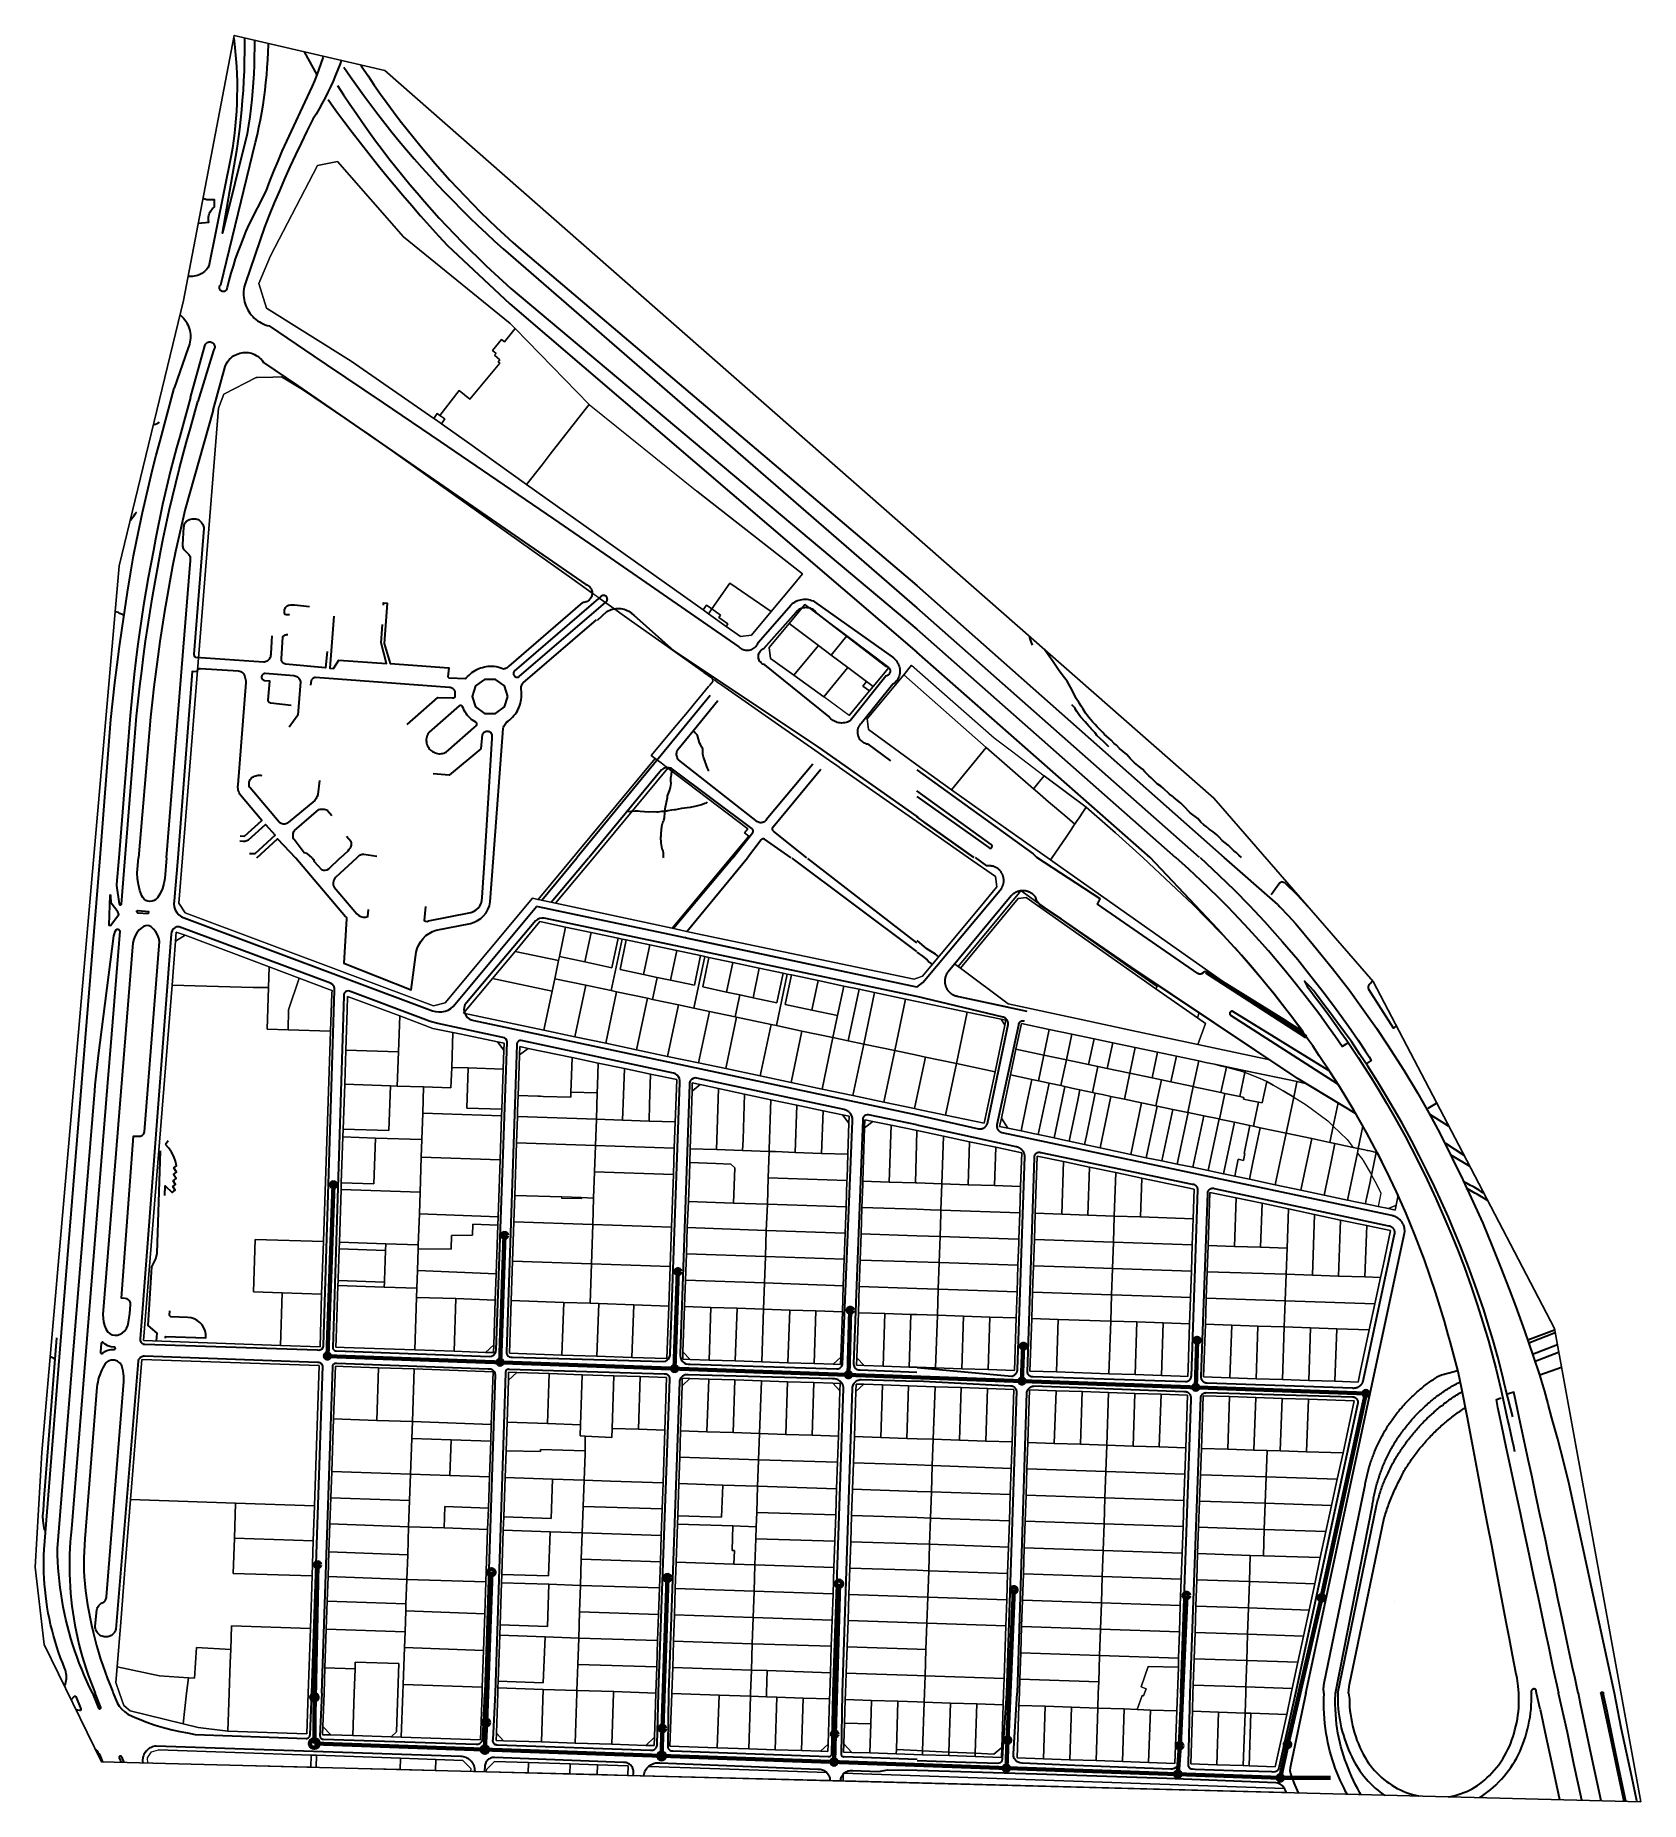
# Model space of a CAD drawing. Header units: inches. Extents: x -47590 to -46630, y -3759365 to -3758308.
import ezdxf

# ---------------------------------------------------------------- set-up
doc = ezdxf.new("R2010")
doc.units = ezdxf.units.IN
doc.header["$MEASUREMENT"] = 0
doc.layers.add('Area_Of_Interest', color=7, linetype='Continuous', true_color=0xf6210e)
doc.layers.add('curb_lines', color=7, linetype='Continuous', lineweight=30, true_color=0x0b8700)
doc.layers.add('Land_Parcels_Zoning', color=7, linetype='Continuous', lineweight=9, true_color=0xffffff)

msp = doc.modelspace()

# ---------------------------------------------------------------- linework, layer by layer
at = {"layer": 'Area_Of_Interest'}
msp.add_lwpolyline([(-46738.8, -3758972.3), (-46681.5, -3759082), (-46629.9, -3759365.1), (-47550.7, -3759341.3), (-47585.1, -3759271.1), (-47590.4, -3759224.8), (-47586.4, -3759156.1), (-47540.1, -3758625.6), (-47501.7, -3758466.8), (-47471.3, -3758308.1), (-47381.3, -3758329.2), (-46885.2, -3758764.5), (-46790, -3758874.3), (-46738.8, -3758972.3)], dxfattribs=at)
at = {"layer": 'curb_lines'}
for p, q in [((-47429.5, -3758317.9), (-47422, -3758331.8)), ((-47429.5, -3758317.9), (-47422, -3758331.8)), ((-47062.9, -3758637.2), (-46879, -3758800.1)), ((-47062.9, -3758637.2), (-46879, -3758800.1)), ((-46893.8, -3758800.1), (-47062.9, -3758650.7)), ((-46893.8, -3758800.1), (-47062.9, -3758650.7)), ((-47062.9, -3758663.5), (-46908.3, -3758800.1)), ((-47062.9, -3758663.5), (-46908.3, -3758800.1)), ((-46923.3, -3758800.1), (-47062.9, -3758677.1)), ((-46923.3, -3758800.1), (-47062.9, -3758677.1)), ((-47186.6, -3758703.2), (-47266.3, -3758800.2)), ((-47186.6, -3758703.2), (-47266.3, -3758800.2)), ((-47196.8, -3758724.3), (-47182, -3758706.2)), ((-47196.8, -3758724.3), (-47182, -3758706.2)), ((-47028.9, -3758800.1), (-47062.9, -3758775.8)), ((-47062.9, -3758775.8), (-47062.2, -3758776.2)), ((-47062.9, -3758775.8), (-47062.2, -3758776.2)), ((-47062.2, -3758776.2), (-47062.9, -3758775.8)), ((-47028.9, -3758800.1), (-47058.3, -3758779.1)), ((-47058.3, -3758779.1), (-47028.9, -3758800.1)), ((-47058.3, -3758779.1), (-47028.9, -3758800.1)), ((-47281.7, -3758826.8), (-47259.4, -3758800.2)), ((-47173.1, -3758800.3), (-47208.6, -3758842.6)), ((-47200.6, -3758844.3), (-47164.3, -3758800.2)), ((-47062.9, -3758856.3), (-47137.6, -3758800.5)), ((-47062.9, -3758856.3), (-47137.6, -3758800.5)), ((-47062.9, -3758851.2), (-47128.2, -3758800.6)), ((-47062.9, -3758851.2), (-47128.2, -3758800.6)), ((-46882.9, -3758843), (-46923.3, -3758800.1)), ((-46882.9, -3758843), (-46923.3, -3758800.1)), ((-46846.9, -3758828.1), (-46879, -3758800.1)), ((-46846.9, -3758828.1), (-46879, -3758800.1)), ((-47003.6, -3758820.9), (-47003.9, -3758821)), ((-47003.4, -3758820.8), (-47003.6, -3758820.9)), ((-47003.1, -3758820.7), (-47003.4, -3758820.8)), ((-47002.9, -3758820.6), (-47003.1, -3758820.7)), ((-47002.6, -3758820.5), (-47002.9, -3758820.6)), ((-47002.4, -3758820.4), (-47002.6, -3758820.5)), ((-47002.1, -3758820.3), (-47002.4, -3758820.4)), ((-47001.8, -3758820.2), (-47002.1, -3758820.3)), ((-47001.6, -3758820.2), (-47001.8, -3758820.2)), ((-47001.3, -3758820.1), (-47001.6, -3758820.2)), ((-47001, -3758820.1), (-47001.3, -3758820.1)), ((-47000.8, -3758820), (-47001, -3758820.1)), ((-47000.5, -3758820), (-47000.8, -3758820)), ((-47000.2, -3758820), (-47000.5, -3758820)), ((-46999.9, -3758820), (-47000.2, -3758820)), ((-46999.7, -3758820), (-46999.9, -3758820)), ((-46999.4, -3758820), (-46999.7, -3758820)), ((-46999.1, -3758820), (-46999.4, -3758820)), ((-46998.8, -3758820), (-46999.1, -3758820)), ((-46998.6, -3758820), (-46998.8, -3758820)), ((-46998.3, -3758820.1), (-46998.6, -3758820)), ((-46998, -3758820.1), (-46998.3, -3758820.1)), ((-46997.7, -3758820.1), (-46998, -3758820.1)), ((-46997.5, -3758820.2), (-46997.7, -3758820.1)), ((-46997.2, -3758820.3), (-46997.5, -3758820.2)), ((-46996.9, -3758820.3), (-46997.2, -3758820.3)), ((-46996.7, -3758820.4), (-46996.9, -3758820.3)), ((-46996.4, -3758820.5), (-46996.7, -3758820.4)), ((-46996.2, -3758820.6), (-46996.4, -3758820.5)), ((-46995.9, -3758820.7), (-46996.2, -3758820.6)), ((-46995.7, -3758820.8), (-46995.9, -3758820.7)), ((-46995.4, -3758820.9), (-46995.7, -3758820.8)), ((-46995.2, -3758821), (-46995.4, -3758820.9)), ((-47213.7, -3758845.5), (-47290.5, -3758829.3)), ((-47006.5, -3758823), (-47044.3, -3758868.4)), ((-47006.3, -3758822.8), (-47006.5, -3758823)), ((-47006.1, -3758822.6), (-47006.3, -3758822.8)), ((-47005.9, -3758822.4), (-47006.1, -3758822.6)), ((-47005.7, -3758822.2), (-47005.9, -3758822.4)), ((-47005.5, -3758822.1), (-47005.7, -3758822.2)), ((-47005.3, -3758821.9), (-47005.5, -3758822.1)), ((-47005.1, -3758821.7), (-47005.3, -3758821.9)), ((-47004.8, -3758821.6), (-47005.1, -3758821.7)), ((-47004.6, -3758821.4), (-47004.8, -3758821.6)), ((-47004.4, -3758821.3), (-47004.6, -3758821.4)), ((-47004.1, -3758821.1), (-47004.4, -3758821.3)), ((-47003.9, -3758821), (-47004.1, -3758821.1)), ((-46994.9, -3758821.2), (-46995.2, -3758821)), ((-46994.7, -3758821.3), (-46994.9, -3758821.2)), ((-46994.5, -3758821.5), (-46994.7, -3758821.3)), ((-46994.2, -3758821.6), (-46994.5, -3758821.5)), ((-46994, -3758821.8), (-46994.2, -3758821.6)), ((-46993.8, -3758821.9), (-46994, -3758821.8)), ((-46993.6, -3758822.1), (-46993.8, -3758821.9)), ((-46993.4, -3758822.3), (-46993.6, -3758822.1)), ((-46993.2, -3758822.5), (-46993.4, -3758822.3)), ((-46993, -3758822.7), (-46993.2, -3758822.5)), ((-46992.8, -3758822.8), (-46993, -3758822.7)), ((-46992.6, -3758823), (-46992.8, -3758822.8)), ((-46992.4, -3758823.3), (-46992.6, -3758823)), ((-46992.2, -3758823.5), (-46992.4, -3758823.3)), ((-46992, -3758823.7), (-46992.2, -3758823.5)), ((-46991.2, -3758826.2), (-46992, -3758823.7)), ((-46989.4, -3758828.3), (-46991.2, -3758826.2)), ((-46976.4, -3758836.9), (-46989.4, -3758828.3)), ((-46935, -3758865.5), (-46976.4, -3758836.9)), ((-47062.9, -3758877.7), (-47213.7, -3758845.5)), ((-47201, -3758848.3), (-47201.7, -3758848)), ((-47046.2, -3758873.3), (-47046.3, -3758873.6)), ((-47046.3, -3758873.6), (-47046.3, -3758873.9)), ((-47046.3, -3758873.9), (-47046.3, -3758874.1)), ((-47046.1, -3758872.5), (-47046.2, -3758872.8)), ((-47046.2, -3758872.8), (-47046.2, -3758873.1)), ((-47046.2, -3758873.1), (-47046.2, -3758873.3)), ((-47046, -3758872), (-47046.1, -3758872.3)), ((-47046.1, -3758872.3), (-47046.1, -3758872.5)), ((-47045.9, -3758871.5), (-47046, -3758871.7)), ((-47046, -3758871.7), (-47046, -3758872)), ((-47045.8, -3758871.2), (-47045.9, -3758871.5)), ((-47045.7, -3758871), (-47045.8, -3758871.2)), ((-47045.6, -3758870.7), (-47045.7, -3758871)), ((-47045.5, -3758870.5), (-47045.6, -3758870.7)), ((-47045.4, -3758870.2), (-47045.5, -3758870.5)), ((-47045.3, -3758870), (-47045.4, -3758870.2)), ((-47045.2, -3758869.7), (-47045.3, -3758870)), ((-47045, -3758869.5), (-47045.2, -3758869.7)), ((-47044.9, -3758869.3), (-47045, -3758869.5)), ((-47044.8, -3758869), (-47044.9, -3758869.3)), ((-47044.6, -3758868.8), (-47044.8, -3758869)), ((-47044.5, -3758868.6), (-47044.6, -3758868.8)), ((-47044.3, -3758868.4), (-47044.5, -3758868.6)), ((-47046.3, -3758874.1), (-47046.3, -3758874.4)), ((-47046.3, -3758874.4), (-47046.2, -3758874.7)), ((-47046.2, -3758874.7), (-47046.2, -3758874.9)), ((-47046.2, -3758874.9), (-47046.2, -3758875.2)), ((-47046.2, -3758875.2), (-47046.2, -3758875.5)), ((-47046.2, -3758875.5), (-47046.1, -3758875.7)), ((-47046.1, -3758875.7), (-47046.1, -3758876)), ((-47046.1, -3758876), (-47046, -3758876.3)), ((-47046, -3758876.3), (-47045.9, -3758876.5)), ((-47045.9, -3758876.5), (-47045.9, -3758876.8)), ((-47045.9, -3758876.8), (-47045.8, -3758877)), ((-47045.8, -3758877), (-47045.7, -3758877.3)), ((-47045.7, -3758877.3), (-47045.6, -3758877.5)), ((-47045.6, -3758877.5), (-47045.5, -3758877.8)), ((-47045.5, -3758877.8), (-47045.4, -3758878)), ((-47045.4, -3758878), (-47045.2, -3758878.3)), ((-47045.2, -3758878.3), (-47045.1, -3758878.5)), ((-47045.1, -3758878.5), (-47045, -3758878.8)), ((-47045, -3758878.8), (-47044.8, -3758879)), ((-47044.8, -3758879), (-47044.7, -3758879.2)), ((-47044.7, -3758879.2), (-47044.5, -3758879.4)), ((-47044.5, -3758879.4), (-47044.4, -3758879.6)), ((-47044.4, -3758879.6), (-47044.2, -3758879.9)), ((-47044.2, -3758879.9), (-47044, -3758880.1)), ((-47044, -3758880.1), (-47043.9, -3758880.3)), ((-47043.9, -3758880.3), (-47043.7, -3758880.5)), ((-47043.7, -3758880.5), (-47043.5, -3758880.7)), ((-47043.5, -3758880.7), (-47043.3, -3758880.8)), ((-47043.3, -3758880.8), (-47043.1, -3758881)), ((-47043.1, -3758881), (-47042.9, -3758881.2)), ((-47042.9, -3758881.2), (-47042.7, -3758881.4)), ((-47042.7, -3758881.4), (-47042.4, -3758881.5)), ((-47042.4, -3758881.5), (-47042.2, -3758881.7)), ((-47042.2, -3758881.7), (-47042, -3758881.8)), ((-47042, -3758881.8), (-47041.8, -3758882)), ((-47041.8, -3758882), (-47041.5, -3758882.1)), ((-47041.5, -3758882.1), (-47041.3, -3758882.2)), ((-47041.3, -3758882.2), (-47041.1, -3758882.3)), ((-47041.1, -3758882.3), (-47040.8, -3758882.5)), ((-47040.8, -3758882.5), (-47040.6, -3758882.6)), ((-47040.6, -3758882.6), (-47040.3, -3758882.7)), ((-47040.3, -3758882.7), (-47040.1, -3758882.7)), ((-47040.1, -3758882.7), (-47039.8, -3758882.8)), ((-47039.8, -3758882.8), (-47039.5, -3758882.9)), ((-47039.5, -3758882.9), (-47039.3, -3758883)), ((-47039.3, -3758883), (-47039, -3758883)), ((-47039, -3758883), (-47038.8, -3758883.1)), ((-47038.8, -3758883.1), (-47038.5, -3758883.1)), ((-47038.5, -3758883.1), (-47038.2, -3758883.2)), ((-47038.2, -3758883.2), (-47038, -3758883.2)), ((-47038, -3758883.2), (-47009, -3758889.5)), ((-47562.8, -3758885.5), (-47562.6, -3758885.4)), ((-47562.8, -3758885.5), (-47562.6, -3758885.4)), ((-47510.9, -3758969.7), (-47512.5, -3758971.9)), ((-47510.9, -3758969.7), (-47512.5, -3758971.9)), ((-46677.3, -3759105.2), (-46690.2, -3759109.9)), ((-46677.3, -3759105.2), (-46690.2, -3759109.9)), ((-46812.5, -3759300.1), (-46812.5, -3759300.2)), ((-46812.5, -3759300.1), (-46812.5, -3759300.2)), ((-46811.1, -3759300.1), (-46811.1, -3759300.2)), ((-46811.1, -3759300.1), (-46811.1, -3759300.2)), ((-46702.9, -3759300.1), (-46702.9, -3759300.1)), ((-46702.9, -3759300.1), (-46702.9, -3759300.1)), ((-46692.2, -3759300.1), (-46692.6, -3759298)), ((-46692.2, -3759300.1), (-46692.6, -3759298)), ((-46690.1, -3759309.8), (-46692.2, -3759300.1)), ((-46690.1, -3759309.8), (-46692.2, -3759300.1)), ((-46679, -3759300.1), (-46679, -3759300)), ((-46679, -3759300.1), (-46679, -3759300)), ((-46667.2, -3759300.1), (-46667.3, -3759300)), ((-46667.2, -3759300.1), (-46667.3, -3759300)), ((-46645.5, -3759300.1), (-46645.6, -3759300)), ((-46645.5, -3759300.1), (-46645.6, -3759300)), ((-46645.5, -3759300.1), (-46645.5, -3759300)), ((-46645.5, -3759300.1), (-46645.5, -3759300))]:
    msp.add_line(p, q, dxfattribs=at)
at = {"layer": 'curb_lines', "lineweight": 100}
msp.add_line((-46889.8, -3758868.7), (-46830, -3758907.3), dxfattribs=at)
at = {"layer": 'curb_lines'}
for points in [[(-47471.6, -3758309.7), (-47471.2, -3758313.4), (-47470.7, -3758317.8), (-47470.4, -3758322.2), (-47470.1, -3758326.7), (-47469.9, -3758331.1), (-47469.7, -3758335.6), (-47469.7, -3758340), (-47469.8, -3758344.5), (-47469.9, -3758348.9), (-47470.1, -3758353.4), (-47470.4, -3758357.8), (-47470.8, -3758362.2), (-47471.2, -3758366.7), (-47471.8, -3758371.1), (-47472.4, -3758375.5), (-47473.1, -3758379.9), (-47486.5, -3758446.3), (-47487.1, -3758447.1), (-47487.7, -3758447.9), (-47488.4, -3758448.6), (-47489.1, -3758449.3), (-47489.9, -3758449.9), (-47490.7, -3758450.5), (-47491.5, -3758451), (-47492.4, -3758451.4), (-47493.4, -3758451.7), (-47494.3, -3758452), (-47495.3, -3758452.2), (-47496.3, -3758452.3), (-47497.3, -3758452.4), (-47498.2, -3758452.3), (-47498.9, -3758452.3)], [(-47471.6, -3758309.7), (-47471.2, -3758313.4), (-47470.7, -3758317.8), (-47470.4, -3758322.2), (-47470.1, -3758326.7), (-47469.9, -3758331.1), (-47469.7, -3758335.6), (-47469.7, -3758340), (-47469.8, -3758344.5), (-47469.9, -3758348.9), (-47470.1, -3758353.4), (-47470.4, -3758357.8), (-47470.8, -3758362.2), (-47471.2, -3758366.7), (-47471.8, -3758371.1), (-47472.4, -3758375.5), (-47473.1, -3758379.9), (-47486.5, -3758446.3), (-47487.1, -3758447.1), (-47487.7, -3758447.9), (-47488.4, -3758448.6), (-47489.1, -3758449.3), (-47489.9, -3758449.9), (-47490.7, -3758450.5), (-47491.5, -3758451), (-47492.4, -3758451.4), (-47493.4, -3758451.7), (-47494.3, -3758452), (-47495.3, -3758452.2), (-47496.3, -3758452.3), (-47497.3, -3758452.4), (-47498.2, -3758452.3), (-47498.9, -3758452.3)], [(-47422, -3758331.8), (-47423.3, -3758335.2), (-47424.8, -3758338.5), (-47426.3, -3758341.9), (-47440.1, -3758371.4), (-47442.8, -3758377.4), (-47445.3, -3758383.3), (-47447.8, -3758389.3), (-47450.2, -3758395.3), (-47452.5, -3758401.4), (-47462.7, -3758421.2), (-47464.5, -3758425.3), (-47466.1, -3758429.4), (-47467.7, -3758433.6), (-47469.2, -3758437.7), (-47470.7, -3758441.9), (-47472, -3758446.2), (-47473.3, -3758450.4), (-47474.5, -3758454.7), (-47475.6, -3758459), (-47475.7, -3758459.4), (-47475.8, -3758459.9), (-47475.9, -3758460.2), (-47476.2, -3758460.6), (-47476.5, -3758460.9), (-47476.8, -3758461.1), (-47477.2, -3758461.3), (-47477.7, -3758461.3), (-47478.1, -3758461.4), (-47478.5, -3758461.3), (-47478.9, -3758461.1), (-47479.2, -3758460.9), (-47479.6, -3758460.7), (-47479.8, -3758460.3), (-47480, -3758459.9), (-47480.1, -3758459.5), (-47480.2, -3758459.1), (-47480.2, -3758458.7), (-47480.1, -3758458.3), (-47479.9, -3758457.9), (-47479.6, -3758457.6), (-47479.3, -3758457.3), (-47458.6, -3758371.9), (-47457.5, -3758367.5), (-47456.6, -3758363.1), (-47455.7, -3758358.6), (-47454.9, -3758354.2), (-47454.1, -3758349.7), (-47453.5, -3758345.2), (-47452.9, -3758340.8), (-47452.4, -3758336.3), (-47451.9, -3758331.8), (-47451.6, -3758327.3), (-47451.3, -3758322.8), (-47451.1, -3758318.2), (-47450.9, -3758313.7), (-47450.9, -3758312.9)], [(-47422, -3758331.8), (-47423.3, -3758335.2), (-47424.8, -3758338.5), (-47426.3, -3758341.9), (-47440.1, -3758371.4), (-47442.8, -3758377.4), (-47445.3, -3758383.3), (-47447.8, -3758389.3), (-47450.2, -3758395.3), (-47452.5, -3758401.4), (-47462.7, -3758421.2), (-47464.5, -3758425.3), (-47466.1, -3758429.4), (-47467.7, -3758433.6), (-47469.2, -3758437.7), (-47470.7, -3758441.9), (-47472, -3758446.2), (-47473.3, -3758450.4), (-47474.5, -3758454.7), (-47475.6, -3758459), (-47475.7, -3758459.4), (-47475.8, -3758459.9), (-47475.9, -3758460.2), (-47476.2, -3758460.6), (-47476.5, -3758460.9), (-47476.8, -3758461.1), (-47477.2, -3758461.3), (-47477.7, -3758461.3), (-47478.1, -3758461.4), (-47478.5, -3758461.3), (-47478.9, -3758461.1), (-47479.2, -3758460.9), (-47479.6, -3758460.7), (-47479.8, -3758460.3), (-47480, -3758459.9), (-47480.1, -3758459.5), (-47480.2, -3758459.1), (-47480.2, -3758458.7), (-47480.1, -3758458.3), (-47479.9, -3758457.9), (-47479.6, -3758457.6), (-47479.3, -3758457.3), (-47458.6, -3758371.9), (-47457.5, -3758367.5), (-47456.6, -3758363.1), (-47455.7, -3758358.6), (-47454.9, -3758354.2), (-47454.1, -3758349.7), (-47453.5, -3758345.2), (-47452.9, -3758340.8), (-47452.4, -3758336.3), (-47451.9, -3758331.8), (-47451.6, -3758327.3), (-47451.3, -3758322.8), (-47451.1, -3758318.2), (-47450.9, -3758313.7), (-47450.9, -3758312.9)], [(-47459.3, -3758310.9), (-47459.3, -3758315.6), (-47459.4, -3758320.8), (-47459.5, -3758325.9), (-47459.7, -3758331.1), (-47460, -3758336.2), (-47460.4, -3758341.4), (-47460.9, -3758346.5), (-47461.5, -3758351.7), (-47462.1, -3758356.8), (-47462.9, -3758361.9), (-47463.7, -3758367), (-47478.3, -3758426.4), (-47469.6, -3758375.8), (-47468.8, -3758370), (-47468.1, -3758364.2), (-47467.4, -3758358.4), (-47466.8, -3758352.6), (-47466.4, -3758346.8), (-47465.9, -3758341), (-47465.6, -3758335.2), (-47465.3, -3758329.3), (-47465.2, -3758323.5), (-47465, -3758317.7), (-47465, -3758311.8), (-47465, -3758309.5)], [(-47459.3, -3758310.9), (-47459.3, -3758315.6), (-47459.4, -3758320.8), (-47459.5, -3758325.9), (-47459.7, -3758331.1), (-47460, -3758336.2), (-47460.4, -3758341.4), (-47460.9, -3758346.5), (-47461.5, -3758351.7), (-47462.1, -3758356.8), (-47462.9, -3758361.9), (-47463.7, -3758367), (-47478.3, -3758426.4), (-47469.6, -3758375.8), (-47468.8, -3758370), (-47468.1, -3758364.2), (-47467.4, -3758358.4), (-47466.8, -3758352.6), (-47466.4, -3758346.8), (-47465.9, -3758341), (-47465.6, -3758335.2), (-47465.3, -3758329.3), (-47465.2, -3758323.5), (-47465, -3758317.7), (-47465, -3758311.8), (-47465, -3758309.5)], [(-47407.3, -3758323.1), (-47408, -3758325.1), (-47409.4, -3758328.6), (-47410.8, -3758332), (-47412.2, -3758335.4), (-47413.8, -3758338.8), (-47415.4, -3758342.1), (-47417, -3758345.4), (-47418.8, -3758348.7), (-47420.6, -3758352), (-47422.4, -3758355.2), (-47424.4, -3758358.3), (-47427.9, -3758365.4), (-47431.3, -3758372.5), (-47434.7, -3758379.6), (-47438, -3758386.7), (-47441.2, -3758393.9), (-47444.3, -3758401.1), (-47447.4, -3758408.3), (-47450.4, -3758415.6), (-47453.3, -3758422.9), (-47464.7, -3758456.1), (-47465.1, -3758457.4), (-47465.4, -3758458.6), (-47465.6, -3758459.9), (-47465.8, -3758461.1), (-47465.8, -3758462.4), (-47465.8, -3758463.7), (-47465.7, -3758465), (-47465.5, -3758466.3), (-47465.2, -3758467.5), (-47464.9, -3758468.7), (-47464.4, -3758470), (-47463.9, -3758471.1), (-47463.3, -3758472.3), (-47462.7, -3758473.4), (-47462, -3758474.4), (-47461.2, -3758475.4), (-47460.3, -3758476.4), (-47459.4, -3758477.3), (-47458.4, -3758478.1), (-47457.4, -3758478.9), (-47456.3, -3758479.6), (-47455.2, -3758480.2), (-47454, -3758480.8), (-47452.9, -3758481.3), (-47451.6, -3758481.7), (-47450.4, -3758482), (-47423.7, -3758500)], [(-47407.3, -3758323.1), (-47408, -3758325.1), (-47409.4, -3758328.6), (-47410.8, -3758332), (-47412.2, -3758335.4), (-47413.8, -3758338.8), (-47415.4, -3758342.1), (-47417, -3758345.4), (-47418.8, -3758348.7), (-47420.6, -3758352), (-47422.4, -3758355.2), (-47424.4, -3758358.3), (-47427.9, -3758365.4), (-47431.3, -3758372.5), (-47434.7, -3758379.6), (-47438, -3758386.7), (-47441.2, -3758393.9), (-47444.3, -3758401.1), (-47447.4, -3758408.3), (-47450.4, -3758415.6), (-47453.3, -3758422.9), (-47464.7, -3758456.1), (-47465.1, -3758457.4), (-47465.4, -3758458.6), (-47465.6, -3758459.9), (-47465.8, -3758461.1), (-47465.8, -3758462.4), (-47465.8, -3758463.7), (-47465.7, -3758465), (-47465.5, -3758466.3), (-47465.2, -3758467.5), (-47464.9, -3758468.7), (-47464.4, -3758470), (-47463.9, -3758471.1), (-47463.3, -3758472.3), (-47462.7, -3758473.4), (-47462, -3758474.4), (-47461.2, -3758475.4), (-47460.3, -3758476.4), (-47459.4, -3758477.3), (-47458.4, -3758478.1), (-47457.4, -3758478.9), (-47456.3, -3758479.6), (-47455.2, -3758480.2), (-47454, -3758480.8), (-47452.9, -3758481.3), (-47451.6, -3758481.7), (-47450.4, -3758482), (-47423.7, -3758500)], [(-47418.1, -3758320.6), (-47418.4, -3758321.5), (-47419.5, -3758324.9), (-47420.7, -3758328.4), (-47422, -3758331.8)], [(-47418.1, -3758320.6), (-47418.4, -3758321.5), (-47419.5, -3758324.9), (-47420.7, -3758328.4), (-47422, -3758331.8)], [(-47405.7, -3758327.2), (-47401.8, -3758332.9), (-47397.8, -3758338.5), (-47393.8, -3758344.1), (-47389.7, -3758349.7), (-47385.5, -3758355.2), (-47381.3, -3758360.6), (-47377, -3758366), (-47372.7, -3758371.4), (-47368.3, -3758376.6), (-47363.8, -3758381.9), (-47359.2, -3758387.1), (-47354.6, -3758392.2), (-47350, -3758397.3), (-47345.2, -3758402.3), (-47340.4, -3758407.2), (-47335.6, -3758412.1), (-47330.7, -3758417), (-47325.7, -3758421.8), (-47320.7, -3758426.5), (-47315.6, -3758431.2), (-47310.5, -3758435.8), (-47062.9, -3758650.7)], [(-47405.7, -3758327.2), (-47401.8, -3758332.9), (-47397.8, -3758338.5), (-47393.8, -3758344.1), (-47389.7, -3758349.7), (-47385.5, -3758355.2), (-47381.3, -3758360.6), (-47377, -3758366), (-47372.7, -3758371.4), (-47368.3, -3758376.6), (-47363.8, -3758381.9), (-47359.2, -3758387.1), (-47354.6, -3758392.2), (-47350, -3758397.3), (-47345.2, -3758402.3), (-47340.4, -3758407.2), (-47335.6, -3758412.1), (-47330.7, -3758417), (-47325.7, -3758421.8), (-47320.7, -3758426.5), (-47315.6, -3758431.2), (-47310.5, -3758435.8), (-47062.9, -3758650.7)], [(-47395.6, -3758325.9), (-47395, -3758326.9), (-47391.3, -3758332.4), (-47387.6, -3758337.8), (-47383.8, -3758343.3), (-47379.9, -3758348.6), (-47376, -3758353.9), (-47372, -3758359.2), (-47367.9, -3758364.4), (-47363.8, -3758369.6), (-47359.6, -3758374.7), (-47355.4, -3758379.8), (-47351.1, -3758384.8), (-47346.7, -3758389.8), (-47342.3, -3758394.7), (-47337.8, -3758399.5), (-47333.2, -3758404.4), (-47328.6, -3758409.1), (-47324, -3758413.8), (-47319.2, -3758418.4), (-47314.5, -3758423), (-47309.6, -3758427.5), (-47304.7, -3758432), (-47299.8, -3758436.3), (-47294.8, -3758440.7), (-47062.9, -3758637.2)], [(-47395.6, -3758325.9), (-47395, -3758326.9), (-47391.3, -3758332.4), (-47387.6, -3758337.8), (-47383.8, -3758343.3), (-47379.9, -3758348.6), (-47376, -3758353.9), (-47372, -3758359.2), (-47367.9, -3758364.4), (-47363.8, -3758369.6), (-47359.6, -3758374.7), (-47355.4, -3758379.8), (-47351.1, -3758384.8), (-47346.7, -3758389.8), (-47342.3, -3758394.7), (-47337.8, -3758399.5), (-47333.2, -3758404.4), (-47328.6, -3758409.1), (-47324, -3758413.8), (-47319.2, -3758418.4), (-47314.5, -3758423), (-47309.6, -3758427.5), (-47304.7, -3758432), (-47299.8, -3758436.3), (-47294.8, -3758440.7), (-47062.9, -3758637.2)], [(-47409.5, -3758338), (-47405.9, -3758343.6), (-47402.2, -3758349.2), (-47398.5, -3758354.7), (-47394.7, -3758360.2), (-47390.8, -3758365.7), (-47386.9, -3758371.1), (-47382.9, -3758376.4), (-47378.8, -3758381.7), (-47374.7, -3758387), (-47370.5, -3758392.2), (-47366.3, -3758397.3), (-47362, -3758402.4), (-47357.6, -3758407.5), (-47353.2, -3758412.5), (-47348.7, -3758417.4), (-47344.2, -3758422.3), (-47339.6, -3758427.1), (-47334.9, -3758431.9), (-47330.2, -3758436.7), (-47325.4, -3758441.3), (-47320.6, -3758446), (-47315.7, -3758450.5), (-47310.8, -3758455), (-47305.8, -3758459.5), (-47062.9, -3758663.5)], [(-47409.5, -3758338), (-47405.9, -3758343.6), (-47402.2, -3758349.2), (-47398.5, -3758354.7), (-47394.7, -3758360.2), (-47390.8, -3758365.7), (-47386.9, -3758371.1), (-47382.9, -3758376.4), (-47378.8, -3758381.7), (-47374.7, -3758387), (-47370.5, -3758392.2), (-47366.3, -3758397.3), (-47362, -3758402.4), (-47357.6, -3758407.5), (-47353.2, -3758412.5), (-47348.7, -3758417.4), (-47344.2, -3758422.3), (-47339.6, -3758427.1), (-47334.9, -3758431.9), (-47330.2, -3758436.7), (-47325.4, -3758441.3), (-47320.6, -3758446), (-47315.7, -3758450.5), (-47310.8, -3758455), (-47305.8, -3758459.5), (-47062.9, -3758663.5)], [(-47415.2, -3758346.5), (-47410.5, -3758353), (-47405.7, -3758359.5), (-47400.8, -3758366), (-47395.9, -3758372.4), (-47390.9, -3758378.7), (-47385.9, -3758385.1), (-47380.8, -3758391.3), (-47375.7, -3758397.6), (-47370.5, -3758403.7), (-47365.2, -3758409.9), (-47359.9, -3758416), (-47354.6, -3758422), (-47349.1, -3758428), (-47343.7, -3758433.9), (-47306.5, -3758468.7), (-47062.9, -3758677.1)], [(-47415.2, -3758346.5), (-47410.5, -3758353), (-47405.7, -3758359.5), (-47400.8, -3758366), (-47395.9, -3758372.4), (-47390.9, -3758378.7), (-47385.9, -3758385.1), (-47380.8, -3758391.3), (-47375.7, -3758397.6), (-47370.5, -3758403.7), (-47365.2, -3758409.9), (-47359.9, -3758416), (-47354.6, -3758422), (-47349.1, -3758428), (-47343.7, -3758433.9), (-47306.5, -3758468.7), (-47062.9, -3758677.1)], [(-47492.8, -3758420.4), (-47486.6, -3758419.9), (-47486.8, -3758419.1), (-47486.8, -3758418.3), (-47486.8, -3758417.5), (-47486.7, -3758416.7), (-47486.6, -3758415.9), (-47486.4, -3758415.2), (-47486.1, -3758414.4), (-47485.7, -3758413.7), (-47485.3, -3758413), (-47484.8, -3758412.3), (-47484.3, -3758411.7), (-47483.7, -3758411.2), (-47483.1, -3758410.7), (-47483.2, -3758406.5), (-47485.9, -3758406.6), (-47486.5, -3758406.6), (-47487.1, -3758406.6), (-47487.7, -3758406.5), (-47488.3, -3758406.4), (-47488.9, -3758406.2), (-47489.4, -3758405.9), (-47490, -3758405.6), (-47490, -3758405.6)], [(-47492.8, -3758420.4), (-47486.6, -3758419.9), (-47486.8, -3758419.1), (-47486.8, -3758418.3), (-47486.8, -3758417.5), (-47486.7, -3758416.7), (-47486.6, -3758415.9), (-47486.4, -3758415.2), (-47486.1, -3758414.4), (-47485.7, -3758413.7), (-47485.3, -3758413), (-47484.8, -3758412.3), (-47484.3, -3758411.7), (-47483.7, -3758411.2), (-47483.1, -3758410.7), (-47483.2, -3758406.5), (-47485.9, -3758406.6), (-47486.5, -3758406.6), (-47487.1, -3758406.6), (-47487.7, -3758406.5), (-47488.3, -3758406.4), (-47488.9, -3758406.2), (-47489.4, -3758405.9), (-47490, -3758405.6), (-47490, -3758405.6)], [(-47503.8, -3758475.4), (-47503.4, -3758475.7), (-47502.5, -3758476.5), (-47501.7, -3758477.4), (-47501, -3758478.3), (-47500.3, -3758479.2), (-47499.7, -3758480.3), (-47499.2, -3758481.3), (-47498.7, -3758482.4), (-47498.3, -3758483.5), (-47498, -3758484.7), (-47497.8, -3758485.8), (-47497.6, -3758487), (-47497.6, -3758488.2), (-47497.6, -3758489.3), (-47497.7, -3758490.5), (-47497.9, -3758491.7), (-47498.2, -3758492.8), (-47498.5, -3758494), (-47499, -3758495.1), (-47507.2, -3758519.2)], [(-47503.8, -3758475.4), (-47503.4, -3758475.7), (-47502.5, -3758476.5), (-47501.7, -3758477.4), (-47501, -3758478.3), (-47500.3, -3758479.2), (-47499.7, -3758480.3), (-47499.2, -3758481.3), (-47498.7, -3758482.4), (-47498.3, -3758483.5), (-47498, -3758484.7), (-47497.8, -3758485.8), (-47497.6, -3758487), (-47497.6, -3758488.2), (-47497.6, -3758489.3), (-47497.7, -3758490.5), (-47497.9, -3758491.7), (-47498.2, -3758492.8), (-47498.5, -3758494), (-47499, -3758495.1), (-47507.2, -3758519.2)], [(-47497.5, -3758524.7), (-47488.9, -3758493.8), (-47488.8, -3758493.3), (-47488.6, -3758492.9), (-47488.2, -3758492.5), (-47487.9, -3758492.2), (-47487.5, -3758491.9), (-47487, -3758491.7), (-47486.5, -3758491.5), (-47486, -3758491.5), (-47485.5, -3758491.5), (-47485.1, -3758491.7), (-47484.6, -3758491.9), (-47484.2, -3758492.1), (-47483.8, -3758492.5), (-47483.5, -3758492.9), (-47483.3, -3758493.3), (-47483.1, -3758493.8), (-47483, -3758494.3), (-47483, -3758494.8), (-47483.1, -3758495.3), (-47483.3, -3758495.7), (-47483.5, -3758496.2), (-47483.8, -3758496.6), (-47493.2, -3758527.1)], [(-47497.5, -3758524.7), (-47488.9, -3758493.8), (-47488.8, -3758493.3), (-47488.6, -3758492.9), (-47488.2, -3758492.5), (-47487.9, -3758492.2), (-47487.5, -3758491.9), (-47487, -3758491.7), (-47486.5, -3758491.5), (-47486, -3758491.5), (-47485.5, -3758491.5), (-47485.1, -3758491.7), (-47484.6, -3758491.9), (-47484.2, -3758492.1), (-47483.8, -3758492.5), (-47483.5, -3758492.9), (-47483.3, -3758493.3), (-47483.1, -3758493.8), (-47483, -3758494.3), (-47483, -3758494.8), (-47483.1, -3758495.3), (-47483.3, -3758495.7), (-47483.5, -3758496.2), (-47483.8, -3758496.6), (-47493.2, -3758527.1)], [(-47483.9, -3758532.3), (-47476.8, -3758506.3), (-47476.4, -3758505.3), (-47475.9, -3758504.4), (-47475.4, -3758503.5), (-47474.8, -3758502.7), (-47474.1, -3758501.9), (-47473.4, -3758501.2), (-47472.6, -3758500.5), (-47471.8, -3758499.9), (-47470.9, -3758499.4), (-47470, -3758499), (-47469.1, -3758498.6), (-47468.1, -3758498.3), (-47467.1, -3758498), (-47466.1, -3758497.9), (-47465.1, -3758497.8), (-47464.1, -3758497.8), (-47463.1, -3758497.9), (-47462.1, -3758498.1), (-47461.1, -3758498.3), (-47460.1, -3758498.7), (-47459.2, -3758499.1), (-47458.3, -3758499.6), (-47457.4, -3758500.1), (-47456.6, -3758500.7), (-47455.8, -3758501.4), (-47455.1, -3758502.1), (-47454.5, -3758502.9), (-47453.9, -3758503.8), (-47433.6, -3758517.7)], [(-47483.9, -3758532.3), (-47476.8, -3758506.3), (-47476.4, -3758505.3), (-47475.9, -3758504.4), (-47475.4, -3758503.5), (-47474.8, -3758502.7), (-47474.1, -3758501.9), (-47473.4, -3758501.2), (-47472.6, -3758500.5), (-47471.8, -3758499.9), (-47470.9, -3758499.4), (-47470, -3758499), (-47469.1, -3758498.6), (-47468.1, -3758498.3), (-47467.1, -3758498), (-47466.1, -3758497.9), (-47465.1, -3758497.8), (-47464.1, -3758497.8), (-47463.1, -3758497.9), (-47462.1, -3758498.1), (-47461.1, -3758498.3), (-47460.1, -3758498.7), (-47459.2, -3758499.1), (-47458.3, -3758499.6), (-47457.4, -3758500.1), (-47456.6, -3758500.7), (-47455.8, -3758501.4), (-47455.1, -3758502.1), (-47454.5, -3758502.9), (-47453.9, -3758503.8), (-47433.6, -3758517.7)], [(-47423.7, -3758500), (-47416.3, -3758505), (-47382.2, -3758528), (-47348.2, -3758551.1), (-47314.2, -3758574.2), (-47280.3, -3758597.4), (-47246.4, -3758620.7), (-47169.5, -3758674), (-47168.9, -3758674.5), (-47168.3, -3758675), (-47167.6, -3758675.3), (-47166.9, -3758675.6), (-47166.2, -3758675.8), (-47165.4, -3758675.9), (-47164.7, -3758676), (-47163.9, -3758676), (-47163.2, -3758675.9), (-47162.4, -3758675.7), (-47161.7, -3758675.5), (-47161.1, -3758675.2), (-47160.4, -3758674.8), (-47159.8, -3758674.3), (-47159.3, -3758673.8), (-47158.8, -3758673.2), (-47158.3, -3758672.6), (-47158, -3758672), (-47157.7, -3758671.3), (-47138.3, -3758649), (-47137.6, -3758648.3), (-47136.8, -3758647.7), (-47136, -3758647.2), (-47135.2, -3758646.7), (-47134.3, -3758646.3), (-47133.4, -3758646), (-47132.5, -3758645.8), (-47131.6, -3758645.6), (-47130.6, -3758645.5), (-47129.7, -3758645.5), (-47128.7, -3758645.5), (-47127.8, -3758645.7), (-47126.8, -3758645.9), (-47125.9, -3758646.2), (-47125, -3758646.5), (-47124.2, -3758647), (-47077.8, -3758680), (-47077, -3758680.5), (-47076.4, -3758681.1), (-47075.7, -3758681.7), (-47075.2, -3758682.4), (-47074.7, -3758683.1), (-47074.2, -3758683.9), (-47073.9, -3758684.7), (-47073.6, -3758685.5), (-47073.3, -3758686.3), (-47073.2, -3758687.2), (-47073.1, -3758688.1), (-47073.1, -3758689), (-47073.2, -3758689.8), (-47073.4, -3758690.7), (-47073.6, -3758691.5), (-47074, -3758692.4), (-47074.4, -3758693.2), (-47074.8, -3758693.9), (-47075.3, -3758694.6), (-47075.9, -3758695.3), (-47076.6, -3758695.9), (-47077.3, -3758696.4), (-47096.1, -3758719.7), (-47096.7, -3758720.2), (-47097.1, -3758720.8), (-47097.6, -3758721.5), (-47097.9, -3758722.2), (-47098.2, -3758722.9), (-47098.4, -3758723.6), (-47098.5, -3758724.4), (-47098.5, -3758725.2), (-47098.4, -3758725.9), (-47098.3, -3758726.7), (-47098.1, -3758727.4), (-47097.8, -3758728.1), (-47097.4, -3758728.8), (-47097, -3758729.4), (-47096.5, -3758730), (-47095.9, -3758730.5), (-47095.3, -3758731), (-47094.6, -3758731.4), (-47093.9, -3758731.7), (-47093.2, -3758732), (-47092.5, -3758732.1), (-47078.8, -3758742.3)], [(-47423.7, -3758500), (-47416.3, -3758505), (-47382.2, -3758528), (-47348.2, -3758551.1), (-47314.2, -3758574.2), (-47280.3, -3758597.4), (-47246.4, -3758620.7), (-47169.5, -3758674), (-47168.9, -3758674.5), (-47168.3, -3758675), (-47167.6, -3758675.3), (-47166.9, -3758675.6), (-47166.2, -3758675.8), (-47165.4, -3758675.9), (-47164.7, -3758676), (-47163.9, -3758676), (-47163.2, -3758675.9), (-47162.4, -3758675.7), (-47161.7, -3758675.5), (-47161.1, -3758675.2), (-47160.4, -3758674.8), (-47159.8, -3758674.3), (-47159.3, -3758673.8), (-47158.8, -3758673.2), (-47158.3, -3758672.6), (-47158, -3758672), (-47157.7, -3758671.3), (-47138.3, -3758649), (-47137.6, -3758648.3), (-47136.8, -3758647.7), (-47136, -3758647.2), (-47135.2, -3758646.7), (-47134.3, -3758646.3), (-47133.4, -3758646), (-47132.5, -3758645.8), (-47131.6, -3758645.6), (-47130.6, -3758645.5), (-47129.7, -3758645.5), (-47128.7, -3758645.5), (-47127.8, -3758645.7), (-47126.8, -3758645.9), (-47125.9, -3758646.2), (-47125, -3758646.5), (-47124.2, -3758647), (-47077.8, -3758680), (-47077, -3758680.5), (-47076.4, -3758681.1), (-47075.7, -3758681.7), (-47075.2, -3758682.4), (-47074.7, -3758683.1), (-47074.2, -3758683.9), (-47073.9, -3758684.7), (-47073.6, -3758685.5), (-47073.3, -3758686.3), (-47073.2, -3758687.2), (-47073.1, -3758688.1), (-47073.1, -3758689), (-47073.2, -3758689.8), (-47073.4, -3758690.7), (-47073.6, -3758691.5), (-47074, -3758692.4), (-47074.4, -3758693.2), (-47074.8, -3758693.9), (-47075.3, -3758694.6), (-47075.9, -3758695.3), (-47076.6, -3758695.9), (-47077.3, -3758696.4), (-47096.1, -3758719.7), (-47096.7, -3758720.2), (-47097.1, -3758720.8), (-47097.6, -3758721.5), (-47097.9, -3758722.2), (-47098.2, -3758722.9), (-47098.4, -3758723.6), (-47098.5, -3758724.4), (-47098.5, -3758725.2), (-47098.4, -3758725.9), (-47098.3, -3758726.7), (-47098.1, -3758727.4), (-47097.8, -3758728.1), (-47097.4, -3758728.8), (-47097, -3758729.4), (-47096.5, -3758730), (-47095.9, -3758730.5), (-47095.3, -3758731), (-47094.6, -3758731.4), (-47093.9, -3758731.7), (-47093.2, -3758732), (-47092.5, -3758732.1), (-47078.8, -3758742.3)], [(-47551.6, -3758800.2), (-47545.2, -3758717.5), (-47544, -3758706.5), (-47542.7, -3758695.6), (-47541.4, -3758684.7), (-47539.9, -3758673.8), (-47538.4, -3758662.9), (-47536.8, -3758652), (-47535.2, -3758641.2), (-47533.4, -3758630.3), (-47531.6, -3758619.5), (-47529.9, -3758610.8), (-47528.1, -3758602.2), (-47526.2, -3758593.6), (-47524.3, -3758585), (-47522.2, -3758576.4), (-47520.2, -3758567.9), (-47518, -3758559.3), (-47515.7, -3758550.8), (-47507.2, -3758519.2)], [(-47551.6, -3758800.2), (-47545.2, -3758717.5), (-47544, -3758706.5), (-47542.7, -3758695.6), (-47541.4, -3758684.7), (-47539.9, -3758673.8), (-47538.4, -3758662.9), (-47536.8, -3758652), (-47535.2, -3758641.2), (-47533.4, -3758630.3), (-47531.6, -3758619.5), (-47529.9, -3758610.8), (-47528.1, -3758602.2), (-47526.2, -3758593.6), (-47524.3, -3758585), (-47522.2, -3758576.4), (-47520.2, -3758567.9), (-47518, -3758559.3), (-47515.7, -3758550.8), (-47507.2, -3758519.2)], [(-47497.5, -3758524.7), (-47502.1, -3758541.5), (-47504, -3758548.2), (-47505.8, -3758555), (-47507.7, -3758561.7), (-47509.4, -3758568.5), (-47511.1, -3758575.3), (-47512.7, -3758582.1), (-47514.2, -3758588.9), (-47515.7, -3758595.8), (-47517.1, -3758602.6), (-47518.4, -3758609.5), (-47519.7, -3758616.4), (-47521.3, -3758624.5), (-47522.8, -3758632.7), (-47524.2, -3758640.9), (-47525.6, -3758649.1), (-47526.8, -3758657.3), (-47528, -3758665.5), (-47529.2, -3758673.8), (-47530.2, -3758682), (-47531.2, -3758690.3), (-47532, -3758698.5), (-47532.9, -3758706.8), (-47533.6, -3758715.1), (-47540.3, -3758800.2)], [(-47497.5, -3758524.7), (-47502.1, -3758541.5), (-47504, -3758548.2), (-47505.8, -3758555), (-47507.7, -3758561.7), (-47509.4, -3758568.5), (-47511.1, -3758575.3), (-47512.7, -3758582.1), (-47514.2, -3758588.9), (-47515.7, -3758595.8), (-47517.1, -3758602.6), (-47518.4, -3758609.5), (-47519.7, -3758616.4), (-47521.3, -3758624.5), (-47522.8, -3758632.7), (-47524.2, -3758640.9), (-47525.6, -3758649.1), (-47526.8, -3758657.3), (-47528, -3758665.5), (-47529.2, -3758673.8), (-47530.2, -3758682), (-47531.2, -3758690.3), (-47532, -3758698.5), (-47532.9, -3758706.8), (-47533.6, -3758715.1), (-47540.3, -3758800.2)], [(-47433.6, -3758517.7), (-47261, -3758636.6), (-47260.4, -3758636.8), (-47259.8, -3758637.2), (-47259.2, -3758637.6), (-47258.7, -3758638), (-47258.3, -3758638.6), (-47257.9, -3758639.1), (-47257.6, -3758639.8), (-47257.4, -3758640.4), (-47257.3, -3758641.1), (-47257.2, -3758641.8), (-47257.2, -3758642.4), (-47257.4, -3758643.1), (-47257.5, -3758643.8), (-47257.8, -3758644.4), (-47258.2, -3758645), (-47258.6, -3758645.5), (-47259, -3758646), (-47259.6, -3758646.5), (-47260.1, -3758646.8), (-47260.8, -3758647.1), (-47261.4, -3758647.3), (-47262.1, -3758647.5), (-47262.8, -3758647.5)], [(-47433.6, -3758517.7), (-47261, -3758636.6), (-47260.4, -3758636.8), (-47259.8, -3758637.2), (-47259.2, -3758637.6), (-47258.7, -3758638), (-47258.3, -3758638.6), (-47257.9, -3758639.1), (-47257.6, -3758639.8), (-47257.4, -3758640.4), (-47257.3, -3758641.1), (-47257.2, -3758641.8), (-47257.2, -3758642.4), (-47257.4, -3758643.1), (-47257.5, -3758643.8), (-47257.8, -3758644.4), (-47258.2, -3758645), (-47258.6, -3758645.5), (-47259, -3758646), (-47259.6, -3758646.5), (-47260.1, -3758646.8), (-47260.8, -3758647.1), (-47261.4, -3758647.3), (-47262.1, -3758647.5), (-47262.8, -3758647.5)], [(-47536.6, -3758800.2), (-47529.8, -3758715.5), (-47528.8, -3758706.5), (-47527.8, -3758697.5), (-47526.7, -3758688.6), (-47525.6, -3758679.7), (-47524.4, -3758670.7), (-47523.1, -3758661.8), (-47521.7, -3758652.9), (-47520.2, -3758644), (-47518.7, -3758635.1), (-47517.1, -3758626.3), (-47515.5, -3758617.4), (-47513.8, -3758609.1), (-47512, -3758600.8), (-47510.2, -3758592.5), (-47508.3, -3758584.3), (-47506.3, -3758576), (-47504.3, -3758567.8), (-47502.1, -3758559.6), (-47499.9, -3758551.4), (-47497.6, -3758543.2), (-47493.2, -3758527.1)], [(-47536.6, -3758800.2), (-47529.8, -3758715.5), (-47528.8, -3758706.5), (-47527.8, -3758697.5), (-47526.7, -3758688.6), (-47525.6, -3758679.7), (-47524.4, -3758670.7), (-47523.1, -3758661.8), (-47521.7, -3758652.9), (-47520.2, -3758644), (-47518.7, -3758635.1), (-47517.1, -3758626.3), (-47515.5, -3758617.4), (-47513.8, -3758609.1), (-47512, -3758600.8), (-47510.2, -3758592.5), (-47508.3, -3758584.3), (-47506.3, -3758576), (-47504.3, -3758567.8), (-47502.1, -3758559.6), (-47499.9, -3758551.4), (-47497.6, -3758543.2), (-47493.2, -3758527.1)], [(-47483.9, -3758532.3), (-47500.8, -3758591.7), (-47506.4, -3758616.9), (-47508.2, -3758625.8), (-47509.8, -3758634.8), (-47511.4, -3758643.8), (-47513, -3758652.8), (-47514.4, -3758661.8), (-47515.8, -3758670.8), (-47517.1, -3758679.9), (-47518.3, -3758688.9), (-47519.5, -3758698), (-47520.5, -3758707.1), (-47521.5, -3758716.1), (-47528.7, -3758800.2)], [(-47483.9, -3758532.3), (-47500.8, -3758591.7), (-47506.4, -3758616.9), (-47508.2, -3758625.8), (-47509.8, -3758634.8), (-47511.4, -3758643.8), (-47513, -3758652.8), (-47514.4, -3758661.8), (-47515.8, -3758670.8), (-47517.1, -3758679.9), (-47518.3, -3758688.9), (-47519.5, -3758698), (-47520.5, -3758707.1), (-47521.5, -3758716.1), (-47528.7, -3758800.2)], [(-47516.3, -3758539.7), (-47516.3, -3758539.8), (-47516.8, -3758540), (-47516.9, -3758540.2), (-47517.3, -3758540.3), (-47517.5, -3758540.5), (-47518.5, -3758540.9), (-47519.4, -3758541.1), (-47519.7, -3758541.1)], [(-47516.3, -3758539.7), (-47516.3, -3758539.8), (-47516.8, -3758540), (-47516.9, -3758540.2), (-47517.3, -3758540.3), (-47517.5, -3758540.5), (-47518.5, -3758540.9), (-47519.4, -3758541.1), (-47519.7, -3758541.1)], [(-47533.5, -3758598.4), (-47533.4, -3758598.2), (-47531.2, -3758595.4), (-47530.6, -3758594.5), (-47530, -3758593.6), (-47529.8, -3758593.6), (-47529.7, -3758593.5)], [(-47533.5, -3758598.4), (-47533.4, -3758598.2), (-47531.2, -3758595.4), (-47530.6, -3758594.5), (-47530, -3758593.6), (-47529.8, -3758593.6), (-47529.7, -3758593.5)], [(-47511.9, -3758800.2), (-47497.6, -3758622.3), (-47497.5, -3758621.8), (-47497.5, -3758621.3), (-47497.5, -3758620.8), (-47497.6, -3758620.3), (-47497.8, -3758619.8), (-47498.1, -3758619.4), (-47498.4, -3758619), (-47498.8, -3758618.6), (-47500.7, -3758616.5), (-47501.1, -3758616.2), (-47501.4, -3758615.8), (-47501.7, -3758615.3), (-47501.9, -3758614.8), (-47502, -3758614.3), (-47502.1, -3758613.8), (-47502.1, -3758613.3), (-47502.1, -3758612.8), (-47501.5, -3758602.3), (-47501.4, -3758601.7), (-47501.3, -3758601.1), (-47501.1, -3758600.5), (-47500.9, -3758600), (-47500.5, -3758599.5), (-47500.1, -3758599), (-47499.7, -3758598.6), (-47499.2, -3758598.3), (-47498.6, -3758598), (-47498.1, -3758597.8), (-47497.4, -3758597.6), (-47496.6, -3758597.5), (-47495.9, -3758597.4), (-47495.2, -3758597.4), (-47494.4, -3758597.5), (-47493.7, -3758597.6), (-47493, -3758597.8), (-47492.4, -3758598.2), (-47491.9, -3758598.6), (-47491.4, -3758599.1), (-47491, -3758599.6), (-47490.6, -3758600.1), (-47490.2, -3758600.7), (-47489.9, -3758601.3), (-47489.7, -3758601.9), (-47489.6, -3758602.6), (-47489.5, -3758603.2), (-47495.6, -3758678.4), (-47495.6, -3758678.8), (-47495.4, -3758679.2), (-47495.3, -3758679.5), (-47495, -3758679.8), (-47494.7, -3758680.1), (-47494.4, -3758680.2), (-47453.9, -3758683), (-47453.3, -3758682.9), (-47452.8, -3758682.8), (-47452.2, -3758682.6), (-47451.7, -3758682.4), (-47451.2, -3758682.1), (-47450.8, -3758681.7), (-47450.4, -3758681.3), (-47450, -3758680.8), (-47449.8, -3758680.3), (-47449.5, -3758679.8), (-47449.4, -3758679.2), (-47449.3, -3758678.6), (-47449.3, -3758678), (-47448.6, -3758667.5)], [(-47511.9, -3758800.2), (-47497.6, -3758622.3), (-47497.5, -3758621.8), (-47497.5, -3758621.3), (-47497.5, -3758620.8), (-47497.6, -3758620.3), (-47497.8, -3758619.8), (-47498.1, -3758619.4), (-47498.4, -3758619), (-47498.8, -3758618.6), (-47500.7, -3758616.5), (-47501.1, -3758616.2), (-47501.4, -3758615.8), (-47501.7, -3758615.3), (-47501.9, -3758614.8), (-47502, -3758614.3), (-47502.1, -3758613.8), (-47502.1, -3758613.3), (-47502.1, -3758612.8), (-47501.5, -3758602.3), (-47501.4, -3758601.7), (-47501.3, -3758601.1), (-47501.1, -3758600.5), (-47500.9, -3758600), (-47500.5, -3758599.5), (-47500.1, -3758599), (-47499.7, -3758598.6), (-47499.2, -3758598.3), (-47498.6, -3758598), (-47498.1, -3758597.8), (-47497.4, -3758597.6), (-47496.6, -3758597.5), (-47495.9, -3758597.4), (-47495.2, -3758597.4), (-47494.4, -3758597.5), (-47493.7, -3758597.6), (-47493, -3758597.8), (-47492.4, -3758598.2), (-47491.9, -3758598.6), (-47491.4, -3758599.1), (-47491, -3758599.6), (-47490.6, -3758600.1), (-47490.2, -3758600.7), (-47489.9, -3758601.3), (-47489.7, -3758601.9), (-47489.6, -3758602.6), (-47489.5, -3758603.2), (-47495.6, -3758678.4), (-47495.6, -3758678.8), (-47495.4, -3758679.2), (-47495.3, -3758679.5), (-47495, -3758679.8), (-47494.7, -3758680.1), (-47494.4, -3758680.2), (-47453.9, -3758683), (-47453.3, -3758682.9), (-47452.8, -3758682.8), (-47452.2, -3758682.6), (-47451.7, -3758682.4), (-47451.2, -3758682.1), (-47450.8, -3758681.7), (-47450.4, -3758681.3), (-47450, -3758680.8), (-47449.8, -3758680.3), (-47449.5, -3758679.8), (-47449.4, -3758679.2), (-47449.3, -3758678.6), (-47449.3, -3758678), (-47448.6, -3758667.5)], [(-47438.2, -3758654.7), (-47438.7, -3758654.8), (-47439.2, -3758654.9), (-47439.7, -3758654.9), (-47440.3, -3758654.8), (-47440.8, -3758654.7), (-47441, -3758654.3), (-47441.2, -3758653.8), (-47441.3, -3758653.3), (-47441.3, -3758652.9), (-47441.3, -3758652.4), (-47441.2, -3758651.9), (-47441.1, -3758651.4), (-47440.9, -3758651), (-47440.7, -3758650.5), (-47440.4, -3758650.2), (-47440.1, -3758649.8), (-47439.7, -3758649.5), (-47439.3, -3758649.3), (-47438.9, -3758649.1), (-47438.4, -3758649), (-47437.4, -3758648.9), (-47436.3, -3758648.8), (-47435.3, -3758648.8), (-47426.3, -3758649.9)], [(-47438.2, -3758654.7), (-47438.7, -3758654.8), (-47439.2, -3758654.9), (-47439.7, -3758654.9), (-47440.3, -3758654.8), (-47440.8, -3758654.7), (-47441, -3758654.3), (-47441.2, -3758653.8), (-47441.3, -3758653.3), (-47441.3, -3758652.9), (-47441.3, -3758652.4), (-47441.2, -3758651.9), (-47441.1, -3758651.4), (-47440.9, -3758651), (-47440.7, -3758650.5), (-47440.4, -3758650.2), (-47440.1, -3758649.8), (-47439.7, -3758649.5), (-47439.3, -3758649.3), (-47438.9, -3758649.1), (-47438.4, -3758649), (-47437.4, -3758648.9), (-47436.3, -3758648.8), (-47435.3, -3758648.8), (-47426.3, -3758649.9)], [(-47382.1, -3758649.1), (-47382, -3758647.7), (-47379.9, -3758647.8), (-47381.6, -3758672), (-47378, -3758683.9), (-47342.9, -3758686.6), (-47343.5, -3758691.9), (-47343.4, -3758692.1), (-47343.2, -3758692.3), (-47343, -3758692.5), (-47342.8, -3758692.5), (-47333, -3758693), (-47332.9, -3758693), (-47332.7, -3758692.9), (-47332.6, -3758692.8), (-47332.5, -3758692.6), (-47331.8, -3758691.7), (-47330.9, -3758690.9), (-47330.1, -3758690.1), (-47329.2, -3758689.4), (-47328.2, -3758688.7), (-47327.2, -3758688.1), (-47326.2, -3758687.5), (-47325.1, -3758687), (-47324, -3758686.6), (-47322.9, -3758686.3), (-47321.7, -3758686), (-47320.6, -3758685.8), (-47319.4, -3758685.6), (-47318.2, -3758685.6), (-47317.1, -3758685.6), (-47315.9, -3758685.6), (-47314.7, -3758685.8), (-47313.6, -3758686), (-47312.4, -3758686.3), (-47311.3, -3758686.7), (-47310.2, -3758687.1), (-47309.6, -3758687), (-47309, -3758686.9), (-47308.4, -3758686.6), (-47307.9, -3758686.3), (-47307.4, -3758686), (-47306.9, -3758685.6), (-47262.8, -3758647.5)], [(-47382.1, -3758649.1), (-47382, -3758647.7), (-47379.9, -3758647.8), (-47381.6, -3758672), (-47378, -3758683.9), (-47342.9, -3758686.6), (-47343.5, -3758691.9), (-47343.4, -3758692.1), (-47343.2, -3758692.3), (-47343, -3758692.5), (-47342.8, -3758692.5), (-47333, -3758693), (-47332.9, -3758693), (-47332.7, -3758692.9), (-47332.6, -3758692.8), (-47332.5, -3758692.6), (-47331.8, -3758691.7), (-47330.9, -3758690.9), (-47330.1, -3758690.1), (-47329.2, -3758689.4), (-47328.2, -3758688.7), (-47327.2, -3758688.1), (-47326.2, -3758687.5), (-47325.1, -3758687), (-47324, -3758686.6), (-47322.9, -3758686.3), (-47321.7, -3758686), (-47320.6, -3758685.8), (-47319.4, -3758685.6), (-47318.2, -3758685.6), (-47317.1, -3758685.6), (-47315.9, -3758685.6), (-47314.7, -3758685.8), (-47313.6, -3758686), (-47312.4, -3758686.3), (-47311.3, -3758686.7), (-47310.2, -3758687.1), (-47309.6, -3758687), (-47309, -3758686.9), (-47308.4, -3758686.6), (-47307.9, -3758686.3), (-47307.4, -3758686), (-47306.9, -3758685.6), (-47262.8, -3758647.5)], [(-47254, -3758658.1), (-47248.4, -3758652.9), (-47247.6, -3758652.5), (-47246.7, -3758652), (-47245.8, -3758651.7), (-47244.8, -3758651.4), (-47243.9, -3758651.2), (-47242.9, -3758651), (-47241.9, -3758651), (-47240.9, -3758651), (-47240, -3758651.1), (-47239, -3758651.2), (-47238, -3758651.5), (-47237.1, -3758651.8), (-47236.2, -3758652.2), (-47235.3, -3758652.6), (-47234.5, -3758653.2), (-47233.7, -3758653.7), (-47233, -3758654.4), (-47232.3, -3758655.1), (-47208.3, -3758676.4), (-47122.2, -3758733.9), (-47062.9, -3758775.6)], [(-47254, -3758658.1), (-47248.4, -3758652.9), (-47247.6, -3758652.5), (-47246.7, -3758652), (-47245.8, -3758651.7), (-47244.8, -3758651.4), (-47243.9, -3758651.2), (-47242.9, -3758651), (-47241.9, -3758651), (-47240.9, -3758651), (-47240, -3758651.1), (-47239, -3758651.2), (-47238, -3758651.5), (-47237.1, -3758651.8), (-47236.2, -3758652.2), (-47235.3, -3758652.6), (-47234.5, -3758653.2), (-47233.7, -3758653.7), (-47233, -3758654.4), (-47232.3, -3758655.1), (-47208.3, -3758676.4), (-47122.2, -3758733.9), (-47062.9, -3758775.6)], [(-47537.2, -3758654.7), (-47538.1, -3758654.9), (-47538.3, -3758654.7), (-47539.4, -3758654.3), (-47539.4, -3758654.2), (-47539.8, -3758654), (-47540.4, -3758653.6), (-47540.5, -3758653.5), (-47542.1, -3758653), (-47542.5, -3758652.8)], [(-47537.2, -3758654.7), (-47538.1, -3758654.9), (-47538.3, -3758654.7), (-47539.4, -3758654.3), (-47539.4, -3758654.2), (-47539.8, -3758654), (-47540.4, -3758653.6), (-47540.5, -3758653.5), (-47542.1, -3758653), (-47542.5, -3758652.8)], [(-47411.8, -3758655.7), (-47414.2, -3758686.7), (-47411.9, -3758686.9), (-47408.7, -3758681.9), (-47380.2, -3758683.9), (-47383.4, -3758671.7), (-47382.7, -3758660.7)], [(-47411.8, -3758655.7), (-47414.2, -3758686.7), (-47411.9, -3758686.9), (-47408.7, -3758681.9), (-47380.2, -3758683.9), (-47383.4, -3758671.7), (-47382.7, -3758660.7)], [(-47316.2, -3758800.2), (-47310.5, -3758722.8), (-47310.3, -3758722.1), (-47310, -3758721.4), (-47309.7, -3758720.8), (-47309.3, -3758720.2), (-47308.9, -3758719.6), (-47308.4, -3758719.1), (-47307.4, -3758718.4), (-47306.5, -3758717.7), (-47305.6, -3758716.9), (-47304.8, -3758716), (-47304, -3758715.1), (-47303.2, -3758714.2), (-47302.5, -3758713.2), (-47301.9, -3758712.2), (-47301.4, -3758711.1), (-47300.9, -3758710.1), (-47300.4, -3758708.9), (-47300.1, -3758707.8), (-47299.8, -3758706.6), (-47299.6, -3758705.5), (-47299.5, -3758704.3), (-47299.4, -3758703.1), (-47299.4, -3758701.9), (-47299.5, -3758700.7), (-47299.6, -3758699.5), (-47299.7, -3758699), (-47299.7, -3758698.4), (-47299.6, -3758697.9), (-47299.5, -3758697.4), (-47299.3, -3758696.9), (-47299, -3758696.4), (-47298.7, -3758696), (-47298.4, -3758695.6), (-47254.7, -3758657.8)], [(-47316.2, -3758800.2), (-47310.5, -3758722.8), (-47310.3, -3758722.1), (-47310, -3758721.4), (-47309.7, -3758720.8), (-47309.3, -3758720.2), (-47308.9, -3758719.6), (-47308.4, -3758719.1), (-47307.4, -3758718.4), (-47306.5, -3758717.7), (-47305.6, -3758716.9), (-47304.8, -3758716), (-47304, -3758715.1), (-47303.2, -3758714.2), (-47302.5, -3758713.2), (-47301.9, -3758712.2), (-47301.4, -3758711.1), (-47300.9, -3758710.1), (-47300.4, -3758708.9), (-47300.1, -3758707.8), (-47299.8, -3758706.6), (-47299.6, -3758705.5), (-47299.5, -3758704.3), (-47299.4, -3758703.1), (-47299.4, -3758701.9), (-47299.5, -3758700.7), (-47299.6, -3758699.5), (-47299.7, -3758699), (-47299.7, -3758698.4), (-47299.6, -3758697.9), (-47299.5, -3758697.4), (-47299.3, -3758696.9), (-47299, -3758696.4), (-47298.7, -3758696), (-47298.4, -3758695.6), (-47254.7, -3758657.8)], [(-47415.8, -3758676.8), (-47416.7, -3758686.5), (-47440.7, -3758684.3), (-47441.1, -3758684.2), (-47441.6, -3758684), (-47442, -3758683.7), (-47442.3, -3758683.4), (-47442.6, -3758683), (-47442.8, -3758682.6), (-47443, -3758682.1), (-47443.1, -3758681.7), (-47443.1, -3758681.2), (-47442.2, -3758668.1), (-47442, -3758667.7), (-47441.7, -3758667.4), (-47441.3, -3758667.1), (-47440.9, -3758666.9), (-47440.5, -3758666.8), (-47440.1, -3758666.7), (-47439.6, -3758666.6), (-47439.2, -3758666.7)], [(-47415.8, -3758676.8), (-47416.7, -3758686.5), (-47440.7, -3758684.3), (-47441.1, -3758684.2), (-47441.6, -3758684), (-47442, -3758683.7), (-47442.3, -3758683.4), (-47442.6, -3758683), (-47442.8, -3758682.6), (-47443, -3758682.1), (-47443.1, -3758681.7), (-47443.1, -3758681.2), (-47442.2, -3758668.1), (-47442, -3758667.7), (-47441.7, -3758667.4), (-47441.3, -3758667.1), (-47440.9, -3758666.9), (-47440.5, -3758666.8), (-47440.1, -3758666.7), (-47439.6, -3758666.6), (-47439.2, -3758666.7)], [(-46995.7, -3758667.5), (-46995.6, -3758668.3), (-46995.4, -3758669.2), (-46994, -3758673.1)], [(-46995.7, -3758667.5), (-46995.6, -3758668.3), (-46995.4, -3758669.2), (-46994, -3758673.1)], [(-46868.8, -3758800.1), (-46870.3, -3758798.6), (-46871.9, -3758797), (-46873.3, -3758796), (-46874.5, -3758794.9), (-46876.7, -3758792.7), (-46878.4, -3758791.3), (-46880.3, -3758789.8), (-46882.1, -3758787.9), (-46883.4, -3758786.6), (-46885.6, -3758784.7), (-46888, -3758783.1), (-46889.9, -3758781.6), (-46891.2, -3758780.6), (-46893, -3758778.9), (-46894.9, -3758776.7), (-46899.5, -3758773.4), (-46903.2, -3758769.3), (-46905.1, -3758767.5), (-46907.3, -3758765.7), (-46909, -3758764.4), (-46909.9, -3758763.6), (-46911.8, -3758762.1), (-46915.5, -3758758.5), (-46917, -3758757.4), (-46919.1, -3758756), (-46920.6, -3758754.5), (-46922.7, -3758752.4), (-46924.2, -3758751.2), (-46925.5, -3758749.7), (-46926.5, -3758748.8), (-46927.9, -3758747.3), (-46929.8, -3758745.8), (-46932.7, -3758743.4), (-46934, -3758742.3), (-46935.4, -3758740.9), (-46937.4, -3758738.4), (-46939.5, -3758736.7), (-46941.8, -3758734.8), (-46943.6, -3758732.9), (-46944.9, -3758731.8), (-46946.8, -3758729.9), (-46949.5, -3758727.4), (-46950.6, -3758726.4), (-46951.6, -3758725.3), (-46952.7, -3758724.3), (-46953.6, -3758723.3), (-46955.1, -3758721.9), (-46956.2, -3758720.5), (-46957.6, -3758719), (-46958.6, -3758717.8), (-46960, -3758716.3), (-46961.1, -3758714.8), (-46962, -3758713.7), (-46963.4, -3758711.4), (-46964.6, -3758709.5), (-46965.7, -3758708), (-46966.1, -3758707.2), (-46966.9, -3758706.1), (-46967.6, -3758704.9), (-46970.1, -3758699.9), (-46973.1, -3758694.5), (-46975.5, -3758691.6), (-46978.2, -3758687.8), (-46981.4, -3758682.9), (-46986.1, -3758676.2), (-46986.5, -3758675.6)], [(-46868.8, -3758800.1), (-46870.3, -3758798.6), (-46871.9, -3758797), (-46873.3, -3758796), (-46874.5, -3758794.9), (-46876.7, -3758792.7), (-46878.4, -3758791.3), (-46880.3, -3758789.8), (-46882.1, -3758787.9), (-46883.4, -3758786.6), (-46885.6, -3758784.7), (-46888, -3758783.1), (-46889.9, -3758781.6), (-46891.2, -3758780.6), (-46893, -3758778.9), (-46894.9, -3758776.7), (-46899.5, -3758773.4), (-46903.2, -3758769.3), (-46905.1, -3758767.5), (-46907.3, -3758765.7), (-46909, -3758764.4), (-46909.9, -3758763.6), (-46911.8, -3758762.1), (-46915.5, -3758758.5), (-46917, -3758757.4), (-46919.1, -3758756), (-46920.6, -3758754.5), (-46922.7, -3758752.4), (-46924.2, -3758751.2), (-46925.5, -3758749.7), (-46926.5, -3758748.8), (-46927.9, -3758747.3), (-46929.8, -3758745.8), (-46932.7, -3758743.4), (-46934, -3758742.3), (-46935.4, -3758740.9), (-46937.4, -3758738.4), (-46939.5, -3758736.7), (-46941.8, -3758734.8), (-46943.6, -3758732.9), (-46944.9, -3758731.8), (-46946.8, -3758729.9), (-46949.5, -3758727.4), (-46950.6, -3758726.4), (-46951.6, -3758725.3), (-46952.7, -3758724.3), (-46953.6, -3758723.3), (-46955.1, -3758721.9), (-46956.2, -3758720.5), (-46957.6, -3758719), (-46958.6, -3758717.8), (-46960, -3758716.3), (-46961.1, -3758714.8), (-46962, -3758713.7), (-46963.4, -3758711.4), (-46964.6, -3758709.5), (-46965.7, -3758708), (-46966.1, -3758707.2), (-46966.9, -3758706.1), (-46967.6, -3758704.9), (-46970.1, -3758699.9), (-46973.1, -3758694.5), (-46975.5, -3758691.6), (-46978.2, -3758687.8), (-46981.4, -3758682.9), (-46986.1, -3758676.2), (-46986.5, -3758675.6)], [(-47467.9, -3758787.1), (-47465.2, -3758787.2), (-47454.8, -3758777.9), (-47467.6, -3758762.8), (-47468, -3758762.1), (-47468.4, -3758761.3), (-47468.7, -3758760.6), (-47469, -3758759.8), (-47469.1, -3758759), (-47469.2, -3758758.2), (-47469.2, -3758757.3), (-47469.1, -3758756.5), (-47464.3, -3758695.4), (-47464.3, -3758694.6), (-47464.4, -3758693.7), (-47464.6, -3758692.9), (-47464.8, -3758692.1), (-47465, -3758691.3), (-47465.2, -3758690.8), (-47465.5, -3758690.3), (-47465.8, -3758689.9), (-47466.3, -3758689.5), (-47466.9, -3758689.2), (-47467.5, -3758688.9), (-47468.1, -3758688.7), (-47468.8, -3758688.6), (-47491.5, -3758687.2), (-47491.8, -3758687.2), (-47492.2, -3758687.2), (-47492.5, -3758687.3), (-47492.8, -3758687.4), (-47493.1, -3758687.6), (-47493.3, -3758687.9), (-47493.5, -3758688.2), (-47493.6, -3758688.5), (-47493.6, -3758688.9), (-47496.6, -3758688.7), (-47505.1, -3758800.2)], [(-47467.9, -3758787.1), (-47465.2, -3758787.2), (-47454.8, -3758777.9), (-47467.6, -3758762.8), (-47468, -3758762.1), (-47468.4, -3758761.3), (-47468.7, -3758760.6), (-47469, -3758759.8), (-47469.1, -3758759), (-47469.2, -3758758.2), (-47469.2, -3758757.3), (-47469.1, -3758756.5), (-47464.3, -3758695.4), (-47464.3, -3758694.6), (-47464.4, -3758693.7), (-47464.6, -3758692.9), (-47464.8, -3758692.1), (-47465, -3758691.3), (-47465.2, -3758690.8), (-47465.5, -3758690.3), (-47465.8, -3758689.9), (-47466.3, -3758689.5), (-47466.9, -3758689.2), (-47467.5, -3758688.9), (-47468.1, -3758688.7), (-47468.8, -3758688.6), (-47491.5, -3758687.2), (-47491.8, -3758687.2), (-47492.2, -3758687.2), (-47492.5, -3758687.3), (-47492.8, -3758687.4), (-47493.1, -3758687.6), (-47493.3, -3758687.9), (-47493.5, -3758688.2), (-47493.6, -3758688.5), (-47493.6, -3758688.9), (-47496.6, -3758688.7), (-47505.1, -3758800.2)], [(-47437.3, -3758709.1), (-47449.5, -3758707.8), (-47449.8, -3758707.7), (-47450.1, -3758707.6), (-47450.4, -3758707.4), (-47450.6, -3758707.2), (-47450.8, -3758706.9), (-47450.9, -3758706.6), (-47451, -3758706.3), (-47451, -3758705.9), (-47450, -3758694.6), (-47453.2, -3758694.4), (-47453.6, -3758694.2), (-47453.9, -3758694), (-47454.2, -3758693.7), (-47454.5, -3758693.4), (-47454.7, -3758693), (-47454.8, -3758692.6), (-47454.9, -3758692.2), (-47454.8, -3758691.7), (-47454.7, -3758691.3), (-47454.6, -3758690.9), (-47454.3, -3758690.6), (-47454.1, -3758690.3), (-47453.7, -3758690), (-47453.3, -3758689.8), (-47452.9, -3758689.7), (-47435.7, -3758691.2), (-47435.1, -3758691.3), (-47434.6, -3758691.5), (-47434, -3758691.7), (-47433.6, -3758692), (-47433.1, -3758692.4), (-47432.7, -3758692.8), (-47432.4, -3758693.3), (-47432.2, -3758693.8), (-47432, -3758694.4), (-47431.8, -3758694.9), (-47433.3, -3758714.9), (-47438.5, -3758722.1)], [(-47437.3, -3758709.1), (-47449.5, -3758707.8), (-47449.8, -3758707.7), (-47450.1, -3758707.6), (-47450.4, -3758707.4), (-47450.6, -3758707.2), (-47450.8, -3758706.9), (-47450.9, -3758706.6), (-47451, -3758706.3), (-47451, -3758705.9), (-47450, -3758694.6), (-47453.2, -3758694.4), (-47453.6, -3758694.2), (-47453.9, -3758694), (-47454.2, -3758693.7), (-47454.5, -3758693.4), (-47454.7, -3758693), (-47454.8, -3758692.6), (-47454.9, -3758692.2), (-47454.8, -3758691.7), (-47454.7, -3758691.3), (-47454.6, -3758690.9), (-47454.3, -3758690.6), (-47454.1, -3758690.3), (-47453.7, -3758690), (-47453.3, -3758689.8), (-47452.9, -3758689.7), (-47435.7, -3758691.2), (-47435.1, -3758691.3), (-47434.6, -3758691.5), (-47434, -3758691.7), (-47433.6, -3758692), (-47433.1, -3758692.4), (-47432.7, -3758692.8), (-47432.4, -3758693.3), (-47432.2, -3758693.8), (-47432, -3758694.4), (-47431.8, -3758694.9), (-47433.3, -3758714.9), (-47438.5, -3758722.1)], [(-47367.8, -3758720.4), (-47349.5, -3758704.3), (-47340.8, -3758704.6), (-47340.5, -3758704.6), (-47340.1, -3758704.5), (-47339.8, -3758704.4), (-47339.5, -3758704.2), (-47339.2, -3758703.9), (-47339.1, -3758703), (-47339.1, -3758702.2), (-47339.1, -3758701.3), (-47339.2, -3758700.8), (-47339.4, -3758700.4), (-47339.6, -3758699.9), (-47339.9, -3758699.5), (-47340.3, -3758699.2), (-47340.7, -3758698.9), (-47341.1, -3758698.7), (-47341.6, -3758698.5), (-47342.1, -3758698.4), (-47342.6, -3758698.3), (-47422.7, -3758692.3), (-47423.2, -3758692.4), (-47423.6, -3758692.5), (-47424, -3758692.7), (-47424.4, -3758693), (-47424.8, -3758693.3), (-47425.1, -3758693.7), (-47425.3, -3758694.1), (-47425.7, -3758696.9)], [(-47367.8, -3758720.4), (-47349.5, -3758704.3), (-47340.8, -3758704.6), (-47340.5, -3758704.6), (-47340.1, -3758704.5), (-47339.8, -3758704.4), (-47339.5, -3758704.2), (-47339.2, -3758703.9), (-47339.1, -3758703), (-47339.1, -3758702.2), (-47339.1, -3758701.3), (-47339.2, -3758700.8), (-47339.4, -3758700.4), (-47339.6, -3758699.9), (-47339.9, -3758699.5), (-47340.3, -3758699.2), (-47340.7, -3758698.9), (-47341.1, -3758698.7), (-47341.6, -3758698.5), (-47342.1, -3758698.4), (-47342.6, -3758698.3), (-47422.7, -3758692.3), (-47423.2, -3758692.4), (-47423.6, -3758692.5), (-47424, -3758692.7), (-47424.4, -3758693), (-47424.8, -3758693.3), (-47425.1, -3758693.7), (-47425.3, -3758694.1), (-47425.7, -3758696.9)], [(-46948.1, -3758733.8), (-46950.1, -3758731.8), (-46951.1, -3758730.9), (-46951.3, -3758730.7), (-46953.1, -3758729.1), (-46955.2, -3758727), (-46956.3, -3758725.5), (-46958.6, -3758723.1), (-46959.3, -3758722.3), (-46960.1, -3758721.4), (-46961.1, -3758720.3), (-46962.3, -3758718.9), (-46965.1, -3758715.8), (-46966, -3758714.5), (-46966.5, -3758713.9), (-46967.3, -3758712.7), (-46968.2, -3758711.1), (-46968.3, -3758710.7), (-46970.2, -3758708.7)], [(-46948.1, -3758733.8), (-46950.1, -3758731.8), (-46951.1, -3758730.9), (-46951.3, -3758730.7), (-46953.1, -3758729.1), (-46955.2, -3758727), (-46956.3, -3758725.5), (-46958.6, -3758723.1), (-46959.3, -3758722.3), (-46960.1, -3758721.4), (-46961.1, -3758720.3), (-46962.3, -3758718.9), (-46965.1, -3758715.8), (-46966, -3758714.5), (-46966.5, -3758713.9), (-46967.3, -3758712.7), (-46968.2, -3758711.1), (-46968.3, -3758710.7), (-46970.2, -3758708.7)], [(-47321.5, -3758800.2), (-47317, -3758728.6), (-47317, -3758728), (-47317, -3758727.3), (-47317.1, -3758726.7), (-47317.4, -3758726), (-47317.6, -3758725.4), (-47318.1, -3758725.2), (-47318.5, -3758724.9), (-47319, -3758724.8), (-47319.5, -3758724.7), (-47320.1, -3758724.7), (-47320.6, -3758724.7), (-47321.1, -3758724.9), (-47321.5, -3758725.1), (-47322, -3758725.3), (-47322.4, -3758725.7), (-47322.7, -3758726.1), (-47323, -3758726.5), (-47323.8, -3758735), (-47342.7, -3758750.7), (-47352.3, -3758750)], [(-47321.5, -3758800.2), (-47317, -3758728.6), (-47317, -3758728), (-47317, -3758727.3), (-47317.1, -3758726.7), (-47317.4, -3758726), (-47317.6, -3758725.4), (-47318.1, -3758725.2), (-47318.5, -3758724.9), (-47319, -3758724.8), (-47319.5, -3758724.7), (-47320.1, -3758724.7), (-47320.6, -3758724.7), (-47321.1, -3758724.9), (-47321.5, -3758725.1), (-47322, -3758725.3), (-47322.4, -3758725.7), (-47322.7, -3758726.1), (-47323, -3758726.5), (-47323.8, -3758735), (-47342.7, -3758750.7), (-47352.3, -3758750)], [(-47125.2, -3758744.2), (-47153.1, -3758777.5), (-47153.4, -3758777.9), (-47153.8, -3758778.3), (-47154.2, -3758778.7), (-47154.7, -3758778.9), (-47155.1, -3758779.1), (-47155.6, -3758779.2), (-47156.2, -3758779.3), (-47156.7, -3758779.3), (-47157.2, -3758779.2), (-47157.7, -3758779), (-47158.2, -3758778.8), (-47205.6, -3758741.7), (-47205.9, -3758741.2), (-47206.2, -3758740.6), (-47206.4, -3758740), (-47206.6, -3758739.3), (-47206.7, -3758738.7), (-47206.7, -3758738), (-47206.6, -3758737.4), (-47206.5, -3758736.8), (-47206.3, -3758736.1), (-47206, -3758735.5), (-47196.8, -3758724.3)], [(-47125.2, -3758744.2), (-47153.1, -3758777.5), (-47153.4, -3758777.9), (-47153.8, -3758778.3), (-47154.2, -3758778.7), (-47154.7, -3758778.9), (-47155.1, -3758779.1), (-47155.6, -3758779.2), (-47156.2, -3758779.3), (-47156.7, -3758779.3), (-47157.2, -3758779.2), (-47157.7, -3758779), (-47158.2, -3758778.8), (-47205.6, -3758741.7), (-47205.9, -3758741.2), (-47206.2, -3758740.6), (-47206.4, -3758740), (-47206.6, -3758739.3), (-47206.7, -3758738.7), (-47206.7, -3758738), (-47206.6, -3758737.4), (-47206.5, -3758736.8), (-47206.3, -3758736.1), (-47206, -3758735.5), (-47196.8, -3758724.3)], [(-47187.5, -3758748.4), (-47187.8, -3758747.8), (-47187.8, -3758747.7), (-47187.9, -3758747.5), (-47188.3, -3758746.7), (-47188.7, -3758745.7), (-47188.9, -3758745.1), (-47189.3, -3758743.8), (-47189.4, -3758743.5), (-47189.6, -3758742.9), (-47189.6, -3758742.6), (-47190.7, -3758740), (-47190.9, -3758739.2), (-47191.1, -3758738.3), (-47191.1, -3758736.3), (-47191.1, -3758736), (-47191.1, -3758735.3), (-47191.2, -3758734.7), (-47191.7, -3758733.8), (-47192, -3758733.2), (-47192.2, -3758732.9), (-47192.7, -3758731.9), (-47192.8, -3758731.8), (-47192.9, -3758731.5), (-47193, -3758731.4), (-47194.1, -3758727), (-47194.3, -3758726.7), (-47194.5, -3758726.5), (-47194.7, -3758726.2), (-47195.2, -3758725.8), (-47195.5, -3758725.5), (-47195.8, -3758725.1), (-47196, -3758724.8), (-47196, -3758724.8), (-47196.8, -3758724.3)], [(-47187.5, -3758748.4), (-47187.8, -3758747.8), (-47187.8, -3758747.7), (-47187.9, -3758747.5), (-47188.3, -3758746.7), (-47188.7, -3758745.7), (-47188.9, -3758745.1), (-47189.3, -3758743.8), (-47189.4, -3758743.5), (-47189.6, -3758742.9), (-47189.6, -3758742.6), (-47190.7, -3758740), (-47190.9, -3758739.2), (-47191.1, -3758738.3), (-47191.1, -3758736.3), (-47191.1, -3758736), (-47191.1, -3758735.3), (-47191.2, -3758734.7), (-47191.7, -3758733.8), (-47192, -3758733.2), (-47192.2, -3758732.9), (-47192.7, -3758731.9), (-47192.8, -3758731.8), (-47192.9, -3758731.5), (-47193, -3758731.4), (-47194.1, -3758727), (-47194.3, -3758726.7), (-47194.5, -3758726.5), (-47194.7, -3758726.2), (-47195.2, -3758725.8), (-47195.5, -3758725.5), (-47195.8, -3758725.1), (-47196, -3758724.8), (-47196, -3758724.8), (-47196.8, -3758724.3)], [(-47173, -3758800.2), (-47161, -3758785.1), (-47160.9, -3758784.7), (-47160.9, -3758784.4), (-47160.9, -3758784), (-47161, -3758783.6), (-47161.1, -3758783.3), (-47161.4, -3758783), (-47161.7, -3758782.7), (-47209.1, -3758747.2), (-47209.7, -3758746.9), (-47210.4, -3758746.7), (-47211.1, -3758746.5), (-47211.8, -3758746.5), (-47212.5, -3758746.5), (-47213.2, -3758746.5), (-47213.9, -3758746.7), (-47214.5, -3758746.9), (-47215.2, -3758747.2), (-47215.8, -3758747.6), (-47259.3, -3758800.2)], [(-47173, -3758800.2), (-47161, -3758785.1), (-47160.9, -3758784.7), (-47160.9, -3758784.4), (-47160.9, -3758784), (-47161, -3758783.6), (-47161.1, -3758783.3), (-47161.4, -3758783), (-47161.7, -3758782.7), (-47209.1, -3758747.2), (-47209.7, -3758746.9), (-47210.4, -3758746.7), (-47211.1, -3758746.5), (-47211.8, -3758746.5), (-47212.5, -3758746.5), (-47213.2, -3758746.5), (-47213.9, -3758746.7), (-47214.5, -3758746.9), (-47215.2, -3758747.2), (-47215.8, -3758747.6), (-47259.3, -3758800.2)], [(-47420.4, -3758754), (-47421.4, -3758762.3), (-47421.6, -3758762.9), (-47421.8, -3758763.6), (-47422.1, -3758764.2), (-47422.4, -3758764.8), (-47422.8, -3758765.4), (-47423.2, -3758765.9), (-47439, -3758779.1), (-47439.5, -3758779.5), (-47439.9, -3758779.7), (-47440.5, -3758779.9), (-47441, -3758780.1), (-47441.5, -3758780.1), (-47442.1, -3758780.1), (-47442.6, -3758780), (-47443.2, -3758779.8), (-47443.7, -3758779.6), (-47444.1, -3758779.3), (-47444.5, -3758778.9), (-47461.9, -3758758.4), (-47462.2, -3758757.9), (-47462.4, -3758757.3), (-47462.5, -3758756.7), (-47462.5, -3758756.2), (-47462.5, -3758755.6), (-47462.4, -3758755), (-47462.3, -3758754.4), (-47462.1, -3758753.9), (-47461.8, -3758753.4), (-47461.4, -3758752.9), (-47461, -3758752.4), (-47460.4, -3758752), (-47459.8, -3758751.7), (-47459.2, -3758751.4), (-47458.5, -3758751.1), (-47457.8, -3758751), (-47457.1, -3758750.8), (-47456.3, -3758750.8), (-47455.6, -3758750.8), (-47454.9, -3758750.9)], [(-47420.4, -3758754), (-47421.4, -3758762.3), (-47421.6, -3758762.9), (-47421.8, -3758763.6), (-47422.1, -3758764.2), (-47422.4, -3758764.8), (-47422.8, -3758765.4), (-47423.2, -3758765.9), (-47439, -3758779.1), (-47439.5, -3758779.5), (-47439.9, -3758779.7), (-47440.5, -3758779.9), (-47441, -3758780.1), (-47441.5, -3758780.1), (-47442.1, -3758780.1), (-47442.6, -3758780), (-47443.2, -3758779.8), (-47443.7, -3758779.6), (-47444.1, -3758779.3), (-47444.5, -3758778.9), (-47461.9, -3758758.4), (-47462.2, -3758757.9), (-47462.4, -3758757.3), (-47462.5, -3758756.7), (-47462.5, -3758756.2), (-47462.5, -3758755.6), (-47462.4, -3758755), (-47462.3, -3758754.4), (-47462.1, -3758753.9), (-47461.8, -3758753.4), (-47461.4, -3758752.9), (-47461, -3758752.4), (-47460.4, -3758752), (-47459.8, -3758751.7), (-47459.2, -3758751.4), (-47458.5, -3758751.1), (-47457.8, -3758751), (-47457.1, -3758750.8), (-47456.3, -3758750.8), (-47455.6, -3758750.8), (-47454.9, -3758750.9)], [(-47214.4, -3758800.2), (-47214.5, -3758799.9), (-47214.5, -3758799.5), (-47214.5, -3758798.6), (-47214.6, -3758797.4), (-47214.8, -3758796.1), (-47215.3, -3758794.8), (-47215.8, -3758792.5), (-47216, -3758791.3), (-47216.1, -3758787.9), (-47216, -3758787.3), (-47216, -3758786.2), (-47215.9, -3758785.5), (-47215.8, -3758783.8), (-47215.7, -3758783.1), (-47215.7, -3758782.8), (-47215.6, -3758782.3), (-47215.6, -3758782), (-47215.5, -3758781.4), (-47215.2, -3758779.8), (-47215, -3758779.3), (-47214.7, -3758778.6), (-47214.6, -3758778.5), (-47214.3, -3758777.8), (-47213.9, -3758776.3), (-47213.7, -3758773.1), (-47213.5, -3758772), (-47213.5, -3758771.1), (-47213.4, -3758769.7), (-47212.3, -3758765.1), (-47212.2, -3758764.1), (-47212.1, -3758763.2), (-47210.9, -3758760.2), (-47210.3, -3758758.2), (-47210, -3758755.8), (-47210.1, -3758754.4), (-47210.1, -3758752.4), (-47210, -3758751.4), (-47209.8, -3758750.5), (-47209.7, -3758750.1), (-47209.7, -3758749.3), (-47209.6, -3758749.2), (-47209.6, -3758749), (-47209.5, -3758748.3), (-47209.4, -3758748.1), (-47209.4, -3758748.1), (-47209.1, -3758747.1)], [(-47214.4, -3758800.2), (-47214.5, -3758799.9), (-47214.5, -3758799.5), (-47214.5, -3758798.6), (-47214.6, -3758797.4), (-47214.8, -3758796.1), (-47215.3, -3758794.8), (-47215.8, -3758792.5), (-47216, -3758791.3), (-47216.1, -3758787.9), (-47216, -3758787.3), (-47216, -3758786.2), (-47215.9, -3758785.5), (-47215.8, -3758783.8), (-47215.7, -3758783.1), (-47215.7, -3758782.8), (-47215.6, -3758782.3), (-47215.6, -3758782), (-47215.5, -3758781.4), (-47215.2, -3758779.8), (-47215, -3758779.3), (-47214.7, -3758778.6), (-47214.6, -3758778.5), (-47214.3, -3758777.8), (-47213.9, -3758776.3), (-47213.7, -3758773.1), (-47213.5, -3758772), (-47213.5, -3758771.1), (-47213.4, -3758769.7), (-47212.3, -3758765.1), (-47212.2, -3758764.1), (-47212.1, -3758763.2), (-47210.9, -3758760.2), (-47210.3, -3758758.2), (-47210, -3758755.8), (-47210.1, -3758754.4), (-47210.1, -3758752.4), (-47210, -3758751.4), (-47209.8, -3758750.5), (-47209.7, -3758750.1), (-47209.7, -3758749.3), (-47209.6, -3758749.2), (-47209.6, -3758749), (-47209.5, -3758748.3), (-47209.4, -3758748.1), (-47209.4, -3758748.1), (-47209.1, -3758747.1)], [(-47128.7, -3758800.2), (-47148.5, -3758784.6), (-47148.8, -3758784.4), (-47149.1, -3758784), (-47149.2, -3758783.7), (-47149.3, -3758783.3), (-47149.4, -3758782.9), (-47149.3, -3758782.5), (-47149.2, -3758782.1), (-47149, -3758781.8), (-47120.4, -3758747.3)], [(-47128.7, -3758800.2), (-47148.5, -3758784.6), (-47148.8, -3758784.4), (-47149.1, -3758784), (-47149.2, -3758783.7), (-47149.3, -3758783.3), (-47149.4, -3758782.9), (-47149.3, -3758782.5), (-47149.2, -3758782.1), (-47149, -3758781.8), (-47120.4, -3758747.3)], [(-47062.9, -3758747.6), (-46993.3, -3758797.9), (-46991.2, -3758800.1)], [(-47062.9, -3758747.6), (-46993.3, -3758797.9), (-46991.2, -3758800.1)], [(-47188.4, -3758767), (-47188.6, -3758767.2), (-47189.1, -3758767.5), (-47189.9, -3758767.8), (-47191.3, -3758768.3), (-47191.8, -3758768.5), (-47194.9, -3758769.4), (-47195.7, -3758769.6), (-47197.8, -3758770), (-47198.6, -3758770.1), (-47203.8, -3758770.8), (-47207.4, -3758771.5), (-47207.9, -3758771.5), (-47209.5, -3758771.8), (-47209.8, -3758771.8), (-47211.9, -3758772.2), (-47212.5, -3758772.3), (-47213.8, -3758772.4), (-47214.6, -3758772.5), (-47215.7, -3758772.6), (-47218, -3758772.9), (-47218.6, -3758772.9), (-47220.4, -3758772.8), (-47223.4, -3758772.9), (-47228.4, -3758772.5), (-47229.7, -3758772.4), (-47231.5, -3758772.4), (-47233.8, -3758772.6), (-47233.8, -3758772.6), (-47236.9, -3758772.7)], [(-47188.4, -3758767), (-47188.6, -3758767.2), (-47189.1, -3758767.5), (-47189.9, -3758767.8), (-47191.3, -3758768.3), (-47191.8, -3758768.5), (-47194.9, -3758769.4), (-47195.7, -3758769.6), (-47197.8, -3758770), (-47198.6, -3758770.1), (-47203.8, -3758770.8), (-47207.4, -3758771.5), (-47207.9, -3758771.5), (-47209.5, -3758771.8), (-47209.8, -3758771.8), (-47211.9, -3758772.2), (-47212.5, -3758772.3), (-47213.8, -3758772.4), (-47214.6, -3758772.5), (-47215.7, -3758772.6), (-47218, -3758772.9), (-47218.6, -3758772.9), (-47220.4, -3758772.8), (-47223.4, -3758772.9), (-47228.4, -3758772.5), (-47229.7, -3758772.4), (-47231.5, -3758772.4), (-47233.8, -3758772.6), (-47233.8, -3758772.6), (-47236.9, -3758772.7)], [(-47062.9, -3758763.6), (-47019.9, -3758794.1), (-47019.7, -3758794.3), (-47019.4, -3758794.4), (-47019.1, -3758794.5), (-47018.8, -3758794.4), (-47018.5, -3758794.4), (-47018.3, -3758794.2), (-47018.1, -3758794), (-47018, -3758793.7), (-47017.9, -3758793.4), (-47017.9, -3758793.1), (-47017.9, -3758792.9), (-47018.1, -3758792.6), (-47018.3, -3758792.4), (-47018.5, -3758792.2), (-47062.9, -3758760.1)], [(-47062.9, -3758763.6), (-47019.9, -3758794.1), (-47019.7, -3758794.3), (-47019.4, -3758794.4), (-47019.1, -3758794.5), (-47018.8, -3758794.4), (-47018.5, -3758794.4), (-47018.3, -3758794.2), (-47018.1, -3758794), (-47018, -3758793.7), (-47017.9, -3758793.4), (-47017.9, -3758793.1), (-47017.9, -3758792.9), (-47018.1, -3758792.6), (-47018.3, -3758792.4), (-47018.5, -3758792.2), (-47062.9, -3758760.1)], [(-47424.8, -3758800.2), (-47427.7, -3758797.6), (-47429.6, -3758797.2), (-47435.5, -3758789.3), (-47435.8, -3758788.8), (-47436, -3758788.2), (-47436.1, -3758787.6), (-47436.1, -3758787), (-47436.1, -3758786.4), (-47436, -3758785.7), (-47435.8, -3758785.1), (-47435.6, -3758784.6), (-47435.3, -3758784), (-47420.7, -3758771.4), (-47420, -3758771.2), (-47419.4, -3758771.1), (-47418.8, -3758771.1), (-47418.1, -3758771.1), (-47417.5, -3758771.2), (-47416.8, -3758771.4), (-47416.2, -3758771.6), (-47415.6, -3758771.9), (-47413, -3758775)], [(-47424.8, -3758800.2), (-47427.7, -3758797.6), (-47429.6, -3758797.2), (-47435.5, -3758789.3), (-47435.8, -3758788.8), (-47436, -3758788.2), (-47436.1, -3758787.6), (-47436.1, -3758787), (-47436.1, -3758786.4), (-47436, -3758785.7), (-47435.8, -3758785.1), (-47435.6, -3758784.6), (-47435.3, -3758784), (-47420.7, -3758771.4), (-47420, -3758771.2), (-47419.4, -3758771.1), (-47418.8, -3758771.1), (-47418.1, -3758771.1), (-47417.5, -3758771.2), (-47416.8, -3758771.4), (-47416.2, -3758771.6), (-47415.6, -3758771.9), (-47413, -3758775)], [(-47468.1, -3758790.1), (-47466.1, -3758790.3), (-47465.5, -3758790.3), (-47465, -3758790.2), (-47464.4, -3758790.1), (-47463.9, -3758789.9), (-47463.4, -3758789.7), (-47462.9, -3758789.4), (-47452.6, -3758780.4), (-47446.9, -3758786.8), (-47459, -3758797.8), (-47462.3, -3758797.8)], [(-47468.1, -3758790.1), (-47466.1, -3758790.3), (-47465.5, -3758790.3), (-47465, -3758790.2), (-47464.4, -3758790.1), (-47463.9, -3758789.9), (-47463.4, -3758789.7), (-47462.9, -3758789.4), (-47452.6, -3758780.4), (-47446.9, -3758786.8), (-47459, -3758797.8), (-47462.3, -3758797.8)], [(-47457.9, -3758800.2), (-47445.4, -3758788.9), (-47434.7, -3758800.2)], [(-47457.9, -3758800.2), (-47445.4, -3758788.9), (-47434.7, -3758800.2)], [(-47407.7, -3758800.2), (-47403.1, -3758796), (-47402.5, -3758795.1), (-47401.8, -3758794.3), (-47401.5, -3758793.8), (-47401.3, -3758793.3), (-47401.2, -3758792.7), (-47401.1, -3758792.2), (-47401.1, -3758791.7), (-47401.2, -3758791.1), (-47401.4, -3758790.6), (-47404.1, -3758787.5)], [(-47407.7, -3758800.2), (-47403.1, -3758796), (-47402.5, -3758795.1), (-47401.8, -3758794.3), (-47401.5, -3758793.8), (-47401.3, -3758793.3), (-47401.2, -3758792.7), (-47401.1, -3758792.2), (-47401.1, -3758791.7), (-47401.2, -3758791.1), (-47401.4, -3758790.6), (-47404.1, -3758787.5)], [(-47138.1, -3758800.2), (-47154.2, -3758789.1), (-47154.5, -3758788.9), (-47154.8, -3758788.9), (-47155.1, -3758788.9), (-47155.5, -3758789), (-47155.7, -3758789.1), (-47156, -3758789.3), (-47156.2, -3758789.5), (-47164.3, -3758800.2)], [(-47138.1, -3758800.2), (-47154.2, -3758789.1), (-47154.5, -3758788.9), (-47154.8, -3758788.9), (-47155.1, -3758788.9), (-47155.5, -3758789), (-47155.7, -3758789.1), (-47156, -3758789.3), (-47156.2, -3758789.5), (-47164.3, -3758800.2)], [(-47398, -3758800.2), (-47396.8, -3758799), (-47396.4, -3758798.7), (-47395.9, -3758798.4), (-47395.4, -3758798.2), (-47394.9, -3758798.1), (-47394.4, -3758798), (-47393.9, -3758798), (-47386.1, -3758799.3)], [(-47398, -3758800.2), (-47396.8, -3758799), (-47396.4, -3758798.7), (-47395.9, -3758798.4), (-47395.4, -3758798.2), (-47394.9, -3758798.1), (-47394.4, -3758798), (-47393.9, -3758798), (-47386.1, -3758799.3)], [(-47572.9, -3759296), (-47572.7, -3759295.6), (-47572.4, -3759294.6), (-47572.1, -3759293.6), (-47571.9, -3759292.6), (-47571.8, -3759291.5), (-47571.8, -3759290.5), (-47571.8, -3759289.5), (-47571.9, -3759288.5), (-47572.1, -3759287.4), (-47572.4, -3759286.4), (-47572.7, -3759285.5), (-47574, -3759282.2), (-47575.3, -3759279), (-47576.4, -3759275.7), (-47577.5, -3759272.4), (-47578.5, -3759269.1), (-47579.5, -3759265.7), (-47580.3, -3759262.4), (-47581.2, -3759259), (-47581.9, -3759255.6), (-47582.6, -3759252.2), (-47583.2, -3759248.7), (-47583.7, -3759245.3), (-47584.1, -3759241.9), (-47584.5, -3759238.4), (-47584.8, -3759234.9), (-47585, -3759231.5), (-47585.2, -3759228), (-47585.3, -3759224.5), (-47585.3, -3759221), (-47585.2, -3759217.6), (-47585.1, -3759214.1), (-47575.5, -3759094.1), (-47551.6, -3758800.2)], [(-47572.9, -3759296), (-47572.7, -3759295.6), (-47572.4, -3759294.6), (-47572.1, -3759293.6), (-47571.9, -3759292.6), (-47571.8, -3759291.5), (-47571.8, -3759290.5), (-47571.8, -3759289.5), (-47571.9, -3759288.5), (-47572.1, -3759287.4), (-47572.4, -3759286.4), (-47572.7, -3759285.5), (-47574, -3759282.2), (-47575.3, -3759279), (-47576.4, -3759275.7), (-47577.5, -3759272.4), (-47578.5, -3759269.1), (-47579.5, -3759265.7), (-47580.3, -3759262.4), (-47581.2, -3759259), (-47581.9, -3759255.6), (-47582.6, -3759252.2), (-47583.2, -3759248.7), (-47583.7, -3759245.3), (-47584.1, -3759241.9), (-47584.5, -3759238.4), (-47584.8, -3759234.9), (-47585, -3759231.5), (-47585.2, -3759228), (-47585.3, -3759224.5), (-47585.3, -3759221), (-47585.2, -3759217.6), (-47585.1, -3759214.1), (-47575.5, -3759094.1), (-47551.6, -3758800.2)], [(-47540.3, -3758800.2), (-47541.7, -3758816.2), (-47541.7, -3758816.8), (-47540.2, -3758827.7), (-47540, -3758828.2), (-47539.6, -3758828.4), (-47539.2, -3758828.3), (-47538.9, -3758827.9), (-47536.6, -3758800.2)], [(-47540.3, -3758800.2), (-47541.7, -3758816.2), (-47541.7, -3758816.8), (-47540.2, -3758827.7), (-47540, -3758828.2), (-47539.6, -3758828.4), (-47539.2, -3758828.3), (-47538.9, -3758827.9), (-47536.6, -3758800.2)], [(-47511.9, -3758800.2), (-47512.9, -3758812.6), (-47513.5, -3758815.7), (-47514.3, -3758818.7), (-47515.6, -3758821.6), (-47517.2, -3758824.3), (-47518.2, -3758825.2), (-47519.3, -3758825.8), (-47520.5, -3758826.2), (-47521.8, -3758826.3), (-47523, -3758826.1), (-47524.2, -3758825.7), (-47525.2, -3758825), (-47526.1, -3758824.1), (-47526.7, -3758823.1), (-47527.9, -3758819.8), (-47528.7, -3758816.3), (-47529.2, -3758812.8), (-47529.5, -3758809.2), (-47528.7, -3758800.2)], [(-47511.9, -3758800.2), (-47512.9, -3758812.6), (-47513.5, -3758815.7), (-47514.3, -3758818.7), (-47515.6, -3758821.6), (-47517.2, -3758824.3), (-47518.2, -3758825.2), (-47519.3, -3758825.8), (-47520.5, -3758826.2), (-47521.8, -3758826.3), (-47523, -3758826.1), (-47524.2, -3758825.7), (-47525.2, -3758825), (-47526.1, -3758824.1), (-47526.7, -3758823.1), (-47527.9, -3758819.8), (-47528.7, -3758816.3), (-47529.2, -3758812.8), (-47529.5, -3758809.2), (-47528.7, -3758800.2)], [(-47505.1, -3758800.2), (-47507.2, -3758826), (-47507.4, -3758827.8), (-47507.2, -3758829.6), (-47506.6, -3758831.4), (-47505.7, -3758833), (-47504.5, -3758834.4), (-47503, -3758835.5), (-47352.7, -3758891.8), (-47350.9, -3758892.3), (-47349, -3758892.5), (-47347.1, -3758892.4), (-47345.2, -3758892), (-47343.4, -3758891.4), (-47341.8, -3758890.4), (-47340.3, -3758889.3), (-47290.5, -3758829.3)], [(-47505.1, -3758800.2), (-47507.2, -3758826), (-47507.4, -3758827.8), (-47507.2, -3758829.6), (-47506.6, -3758831.4), (-47505.7, -3758833), (-47504.5, -3758834.4), (-47503, -3758835.5), (-47352.7, -3758891.8), (-47350.9, -3758892.3), (-47349, -3758892.5), (-47347.1, -3758892.4), (-47345.2, -3758892), (-47343.4, -3758891.4), (-47341.8, -3758890.4), (-47340.3, -3758889.3), (-47290.5, -3758829.3)], [(-47434.6, -3758800.2), (-47404.7, -3758835.3), (-47404.3, -3758835.7), (-47404.1, -3758836.2), (-47404.2, -3758836.7), (-47405.8, -3758863.2), (-47365.5, -3758879.2), (-47362.6, -3758856.8), (-47361.9, -3758854.5), (-47361, -3758852.3), (-47359.8, -3758850.3), (-47358.4, -3758848.5), (-47356.7, -3758846.8), (-47354.7, -3758845.5), (-47352.7, -3758844.3), (-47350.5, -3758843.5), (-47330.1, -3758839.5), (-47327.9, -3758838.8), (-47325.8, -3758837.8), (-47323.9, -3758836.5), (-47322.2, -3758834.9), (-47320.7, -3758833.1), (-47319.6, -3758831.1), (-47318.7, -3758828.9), (-47318.2, -3758826.6), (-47316.2, -3758800.2)], [(-47434.6, -3758800.2), (-47404.7, -3758835.3), (-47404.3, -3758835.7), (-47404.1, -3758836.2), (-47404.2, -3758836.7), (-47405.8, -3758863.2), (-47365.5, -3758879.2), (-47362.6, -3758856.8), (-47361.9, -3758854.5), (-47361, -3758852.3), (-47359.8, -3758850.3), (-47358.4, -3758848.5), (-47356.7, -3758846.8), (-47354.7, -3758845.5), (-47352.7, -3758844.3), (-47350.5, -3758843.5), (-47330.1, -3758839.5), (-47327.9, -3758838.8), (-47325.8, -3758837.8), (-47323.9, -3758836.5), (-47322.2, -3758834.9), (-47320.7, -3758833.1), (-47319.6, -3758831.1), (-47318.7, -3758828.9), (-47318.2, -3758826.6), (-47316.2, -3758800.2)], [(-47424.7, -3758800.3), (-47423.9, -3758801.3), (-47423.6, -3758802.4), (-47419.1, -3758807.2), (-47418, -3758807.6), (-47416.9, -3758807.7), (-47415.7, -3758807.4), (-47414.7, -3758806.8), (-47407.9, -3758800.3)], [(-47424.7, -3758800.3), (-47423.9, -3758801.3), (-47423.6, -3758802.4), (-47419.1, -3758807.2), (-47418, -3758807.6), (-47416.9, -3758807.7), (-47415.7, -3758807.4), (-47414.7, -3758806.8), (-47407.9, -3758800.3)], [(-47398.2, -3758800.4), (-47410.5, -3758811.9), (-47411.4, -3758812.8), (-47411.9, -3758814), (-47412.2, -3758815.3), (-47412.1, -3758816.6), (-47411.6, -3758817.9), (-47398, -3758833.8), (-47396.9, -3758834.7), (-47395.6, -3758835.4), (-47394.2, -3758835.7), (-47392.8, -3758835.7), (-47391.4, -3758835.4), (-47391, -3758831.2)], [(-47398.2, -3758800.4), (-47410.5, -3758811.9), (-47411.4, -3758812.8), (-47411.9, -3758814), (-47412.2, -3758815.3), (-47412.1, -3758816.6), (-47411.6, -3758817.9), (-47398, -3758833.8), (-47396.9, -3758834.7), (-47395.6, -3758835.4), (-47394.2, -3758835.7), (-47392.8, -3758835.7), (-47391.4, -3758835.4), (-47391, -3758831.2)], [(-47357, -3758829.3), (-47357.8, -3758837.8), (-47356.9, -3758838.2), (-47356, -3758838.3), (-47355.1, -3758838), (-47329.8, -3758832.9), (-47328.2, -3758832.3), (-47326.7, -3758831.4), (-47325.5, -3758830.3), (-47324.5, -3758829), (-47323.7, -3758827.5), (-47323.3, -3758825.8), (-47323.1, -3758824.1), (-47321.5, -3758800.2)], [(-47357, -3758829.3), (-47357.8, -3758837.8), (-47356.9, -3758838.2), (-47356, -3758838.3), (-47355.1, -3758838), (-47329.8, -3758832.9), (-47328.2, -3758832.3), (-47326.7, -3758831.4), (-47325.5, -3758830.3), (-47324.5, -3758829), (-47323.7, -3758827.5), (-47323.3, -3758825.8), (-47323.1, -3758824.1), (-47321.5, -3758800.2)], [(-47287.4, -3758825.6), (-47266.3, -3758800.2)], [(-47287.4, -3758825.6), (-47266.3, -3758800.2)], [(-47281.7, -3758826.8), (-47259.4, -3758800.2)], [(-47173.1, -3758800.3), (-47208.6, -3758842.6)], [(-47200.6, -3758844.3), (-47164.3, -3758800.2)], [(-47062.9, -3758877.7), (-47059.3, -3758874.9), (-47012.4, -3758818.7), (-47012.3, -3758818.5), (-47012.1, -3758818.2), (-47012, -3758818), (-47011.9, -3758817.8), (-47011.8, -3758817.5), (-47011.7, -3758817.3), (-47011.6, -3758817), (-47011.5, -3758816.8), (-47011.4, -3758816.5), (-47011.3, -3758816.3), (-47011.2, -3758816), (-47011.2, -3758815.8), (-47011.1, -3758815.5), (-47011.1, -3758815.3), (-47011, -3758815), (-47011, -3758814.7), (-47011, -3758814.5), (-47011, -3758814.2), (-47011, -3758813.9), (-47011, -3758813.7), (-47011, -3758813.4), (-47011, -3758813.1), (-47011, -3758812.9), (-47011.1, -3758812.6), (-47011.1, -3758812.4), (-47011.2, -3758812.1), (-47011.2, -3758811.8), (-47011.3, -3758811.6), (-47011.3, -3758811.3), (-47011.4, -3758811.1), (-47011.5, -3758810.8), (-47011.6, -3758810.6), (-47011.7, -3758810.3), (-47011.8, -3758810.1), (-47011.9, -3758809.9), (-47012.1, -3758809.6), (-47012.2, -3758809.4), (-47012.3, -3758809.2), (-47012.5, -3758809), (-47012.6, -3758808.7), (-47012.8, -3758808.5), (-47012.9, -3758808.3), (-47013.1, -3758808.1), (-47013.3, -3758807.9), (-47013.5, -3758807.7), (-47013.6, -3758807.5), (-47013.8, -3758807.4), (-47014, -3758807.2), (-47014.2, -3758807), (-47014.4, -3758806.8), (-47014.6, -3758806.7), (-47014.9, -3758806.5), (-47015.1, -3758806.4), (-47015.3, -3758806.3), (-47015.5, -3758806.1), (-47015.8, -3758806), (-47016, -3758805.9), (-47016.2, -3758805.8), (-47016.5, -3758805.7), (-47016.7, -3758805.6), (-47017, -3758805.5), (-47017.2, -3758805.4), (-47017.5, -3758805.3), (-47017.7, -3758805.3), (-47018, -3758805.2), (-47018.3, -3758805.2), (-47018.5, -3758805.1), (-47018.8, -3758805.1), (-47019, -3758805.1), (-47019.3, -3758805), (-47019.6, -3758805), (-47019.8, -3758805), (-47020.1, -3758805), (-47020.4, -3758805), (-47020.6, -3758805.1), (-47020.9, -3758805.1), (-47021.1, -3758805.1), (-47027.9, -3758800.1)], [(-47062.9, -3758877.7), (-47059.3, -3758874.9), (-47012.4, -3758818.7), (-47012.3, -3758818.5), (-47012.1, -3758818.2), (-47012, -3758818), (-47011.9, -3758817.8), (-47011.8, -3758817.5), (-47011.7, -3758817.3), (-47011.6, -3758817), (-47011.5, -3758816.8), (-47011.4, -3758816.5), (-47011.3, -3758816.3), (-47011.2, -3758816), (-47011.2, -3758815.8), (-47011.1, -3758815.5), (-47011.1, -3758815.3), (-47011, -3758815), (-47011, -3758814.7), (-47011, -3758814.5), (-47011, -3758814.2), (-47011, -3758813.9), (-47011, -3758813.7), (-47011, -3758813.4), (-47011, -3758813.1), (-47011, -3758812.9), (-47011.1, -3758812.6), (-47011.1, -3758812.4), (-47011.2, -3758812.1), (-47011.2, -3758811.8), (-47011.3, -3758811.6), (-47011.3, -3758811.3), (-47011.4, -3758811.1), (-47011.5, -3758810.8), (-47011.6, -3758810.6), (-47011.7, -3758810.3), (-47011.8, -3758810.1), (-47011.9, -3758809.9), (-47012.1, -3758809.6), (-47012.2, -3758809.4), (-47012.3, -3758809.2), (-47012.5, -3758809), (-47012.6, -3758808.7), (-47012.8, -3758808.5), (-47012.9, -3758808.3), (-47013.1, -3758808.1), (-47013.3, -3758807.9), (-47013.5, -3758807.7), (-47013.6, -3758807.5), (-47013.8, -3758807.4), (-47014, -3758807.2), (-47014.2, -3758807), (-47014.4, -3758806.8), (-47014.6, -3758806.7), (-47014.9, -3758806.5), (-47015.1, -3758806.4), (-47015.3, -3758806.3), (-47015.5, -3758806.1), (-47015.8, -3758806), (-47016, -3758805.9), (-47016.2, -3758805.8), (-47016.5, -3758805.7), (-47016.7, -3758805.6), (-47017, -3758805.5), (-47017.2, -3758805.4), (-47017.5, -3758805.3), (-47017.7, -3758805.3), (-47018, -3758805.2), (-47018.3, -3758805.2), (-47018.5, -3758805.1), (-47018.8, -3758805.1), (-47019, -3758805.1), (-47019.3, -3758805), (-47019.6, -3758805), (-47019.8, -3758805), (-47020.1, -3758805), (-47020.4, -3758805), (-47020.6, -3758805.1), (-47020.9, -3758805.1), (-47021.1, -3758805.1), (-47027.9, -3758800.1)], [(-46889.8, -3758868.7), (-46889.9, -3758868.7), (-46889.9, -3758868.6), (-46890, -3758868.5), (-46890.1, -3758868.5), (-46890.2, -3758868.5), (-46890.3, -3758868.4), (-46890.4, -3758868.4), (-46890.5, -3758868.4), (-46890.6, -3758868.4), (-46890.7, -3758868.4), (-46890.8, -3758868.4), (-46890.9, -3758868.4), (-46891, -3758868.4), (-46891.1, -3758868.5), (-46891.1, -3758868.5), (-46891.2, -3758868.6), (-46891.3, -3758868.6), (-46891.4, -3758868.7), (-46891.5, -3758868.7), (-46891.5, -3758868.8), (-46891.6, -3758868.9), (-46891.6, -3758869), (-46891.7, -3758869.1), (-46892.7, -3758869.7), (-46892.8, -3758869.7), (-46892.9, -3758869.7), (-46893, -3758869.8), (-46893.2, -3758869.8), (-46893.3, -3758869.8), (-46893.4, -3758869.8), (-46893.6, -3758869.8), (-46893.7, -3758869.8), (-46893.8, -3758869.8), (-46893.9, -3758869.8), (-46894.1, -3758869.8), (-46894.2, -3758869.7), (-46894.3, -3758869.7), (-46894.4, -3758869.7), (-46894.5, -3758869.6), (-46894.7, -3758869.5), (-46894.8, -3758869.5), (-46894.9, -3758869.4), (-46954.8, -3758827.9), (-46953.2, -3758824.8), (-46991.2, -3758800.1)], [(-46889.8, -3758868.7), (-46889.9, -3758868.7), (-46889.9, -3758868.6), (-46890, -3758868.5), (-46890.1, -3758868.5), (-46890.2, -3758868.5), (-46890.3, -3758868.4), (-46890.4, -3758868.4), (-46890.5, -3758868.4), (-46890.6, -3758868.4), (-46890.7, -3758868.4), (-46890.8, -3758868.4), (-46890.9, -3758868.4), (-46891, -3758868.4), (-46891.1, -3758868.5), (-46891.1, -3758868.5), (-46891.2, -3758868.6), (-46891.3, -3758868.6), (-46891.4, -3758868.7), (-46891.5, -3758868.7), (-46891.5, -3758868.8), (-46891.6, -3758868.9), (-46891.6, -3758869), (-46891.7, -3758869.1), (-46892.7, -3758869.7), (-46892.8, -3758869.7), (-46892.9, -3758869.7), (-46893, -3758869.8), (-46893.2, -3758869.8), (-46893.3, -3758869.8), (-46893.4, -3758869.8), (-46893.6, -3758869.8), (-46893.7, -3758869.8), (-46893.8, -3758869.8), (-46893.9, -3758869.8), (-46894.1, -3758869.8), (-46894.2, -3758869.7), (-46894.3, -3758869.7), (-46894.4, -3758869.7), (-46894.5, -3758869.6), (-46894.7, -3758869.5), (-46894.8, -3758869.5), (-46894.9, -3758869.4), (-46954.8, -3758827.9), (-46953.2, -3758824.8), (-46991.2, -3758800.1)], [(-46804.8, -3758910.9), (-46806.6, -3758912), (-46808.5, -3758913.2), (-46812.5, -3758907.4), (-46816.6, -3758901.6), (-46821.9, -3758894.3), (-46826.5, -3758888.2), (-46832, -3758881.1), (-46837.4, -3758874.3), (-46842.4, -3758868.1), (-46847.5, -3758862), (-46852.6, -3758856), (-46858.2, -3758849.7), (-46864.4, -3758842.9), (-46870.2, -3758836.7), (-46876.8, -3758829.8), (-46882.7, -3758823.9), (-46887.9, -3758818.8), (-46893, -3758813.9), (-46896.4, -3758810.7), (-46900.3, -3758807.1), (-46908, -3758800.1)], [(-46893.4, -3758800.1), (-46882.2, -3758810.6), (-46872.9, -3758819.6), (-46864.2, -3758828.6), (-46855, -3758838.3), (-46844.1, -3758850.5), (-46835.1, -3758861.2), (-46829.4, -3758868.2), (-46819, -3758881.4), (-46812, -3758890.8), (-46804.8, -3758900.9), (-46799, -3758909.3), (-46794.7, -3758915.8), (-46792.4, -3758919.4), (-46791.2, -3758921.5), (-46794.1, -3758923.6)], [(-46893.4, -3758800.1), (-46882.2, -3758810.6), (-46872.9, -3758819.6), (-46864.2, -3758828.6), (-46855, -3758838.3), (-46844.1, -3758850.5), (-46835.1, -3758861.2), (-46829.4, -3758868.2), (-46819, -3758881.4), (-46812, -3758890.8), (-46804.8, -3758900.9), (-46799, -3758909.3), (-46794.7, -3758915.8), (-46792.4, -3758919.4), (-46791.2, -3758921.5), (-46794.1, -3758923.6)], [(-46800.5, -3758953.2), (-46834.9, -3758932.5), (-46935, -3758865.5), (-46976.4, -3758836.9), (-46989.4, -3758828.3), (-46991.2, -3758826.2), (-46992, -3758823.7), (-46992.2, -3758823.5), (-46992.4, -3758823.3), (-46992.6, -3758823), (-46992.8, -3758822.8), (-46993, -3758822.7), (-46993.2, -3758822.5), (-46993.4, -3758822.3), (-46993.6, -3758822.1), (-46993.8, -3758821.9), (-46994, -3758821.8), (-46994.2, -3758821.6), (-46994.5, -3758821.5), (-46994.7, -3758821.3), (-46994.9, -3758821.2), (-46995.2, -3758821), (-46995.4, -3758820.9), (-46995.7, -3758820.8), (-46995.9, -3758820.7), (-46996.2, -3758820.6), (-46996.4, -3758820.5), (-46996.7, -3758820.4), (-46996.9, -3758820.3), (-46997.2, -3758820.3), (-46997.5, -3758820.2), (-46997.7, -3758820.1), (-46998, -3758820.1), (-46998.3, -3758820.1), (-46998.6, -3758820), (-46998.8, -3758820), (-46999.1, -3758820), (-46999.4, -3758820), (-46999.7, -3758820), (-46999.9, -3758820), (-47000.2, -3758820), (-47000.5, -3758820), (-47000.8, -3758820), (-47001, -3758820.1), (-47001.3, -3758820.1), (-47001.6, -3758820.2), (-47001.8, -3758820.2), (-47002.1, -3758820.3), (-47002.4, -3758820.4), (-47002.6, -3758820.5), (-47002.9, -3758820.6), (-47003.1, -3758820.7), (-47003.4, -3758820.8), (-47003.6, -3758820.9), (-47003.9, -3758821), (-47004.1, -3758821.1), (-47004.4, -3758821.3), (-47004.6, -3758821.4), (-47004.8, -3758821.6), (-47005.1, -3758821.7), (-47005.3, -3758821.9), (-47005.5, -3758822.1), (-47005.7, -3758822.2), (-47005.9, -3758822.4), (-47006.1, -3758822.6), (-47006.3, -3758822.8), (-47006.5, -3758823), (-47044.3, -3758868.4), (-47044.5, -3758868.6), (-47044.6, -3758868.8), (-47044.8, -3758869), (-47044.9, -3758869.3), (-47045, -3758869.5), (-47045.2, -3758869.7), (-47045.3, -3758870), (-47045.4, -3758870.2), (-47045.5, -3758870.5), (-47045.6, -3758870.7), (-47045.7, -3758871), (-47045.8, -3758871.2), (-47045.9, -3758871.5), (-47046, -3758871.7), (-47046, -3758872), (-47046.1, -3758872.3), (-47046.1, -3758872.5), (-47046.2, -3758872.8), (-47046.2, -3758873.1), (-47046.2, -3758873.3), (-47046.3, -3758873.6), (-47046.3, -3758873.9), (-47046.3, -3758874.1), (-47046.3, -3758874.4), (-47046.2, -3758874.7), (-47046.2, -3758874.9), (-47046.2, -3758875.2), (-47046.2, -3758875.5), (-47046.1, -3758875.7), (-47046.1, -3758876), (-47046, -3758876.3), (-47045.9, -3758876.5), (-47045.9, -3758876.8), (-47045.8, -3758877), (-47045.7, -3758877.3), (-47045.6, -3758877.5), (-47045.5, -3758877.8), (-47045.4, -3758878), (-47045.2, -3758878.3), (-47045.1, -3758878.5), (-47045, -3758878.8), (-47044.8, -3758879), (-47044.7, -3758879.2), (-47044.5, -3758879.4), (-47044.4, -3758879.6), (-47044.2, -3758879.9), (-47044, -3758880.1), (-47043.9, -3758880.3), (-47043.7, -3758880.5), (-47043.5, -3758880.7), (-47043.3, -3758880.8), (-47043.1, -3758881), (-47042.9, -3758881.2), (-47042.7, -3758881.4), (-47042.4, -3758881.5), (-47042.2, -3758881.7), (-47042, -3758881.8), (-47041.8, -3758882), (-47041.5, -3758882.1), (-47041.3, -3758882.2), (-47041.1, -3758882.3), (-47040.8, -3758882.5), (-47040.6, -3758882.6), (-47040.3, -3758882.7), (-47040.1, -3758882.7), (-47039.8, -3758882.8), (-47039.5, -3758882.9), (-47039.3, -3758883), (-47039, -3758883), (-47038.8, -3758883.1), (-47038.5, -3758883.1), (-47038.2, -3758883.2), (-47038, -3758883.2), (-46997.1, -3758892.1)], [(-46828.8, -3758829.5), (-46835.1, -3758822.9), (-46842.8, -3758815.3), (-46844.9, -3758814.6), (-46845.8, -3758815.2), (-46848.4, -3758818.8), (-46849.7, -3758820.8), (-46851, -3758822.4)], [(-46828.8, -3758829.5), (-46835.1, -3758822.9), (-46842.8, -3758815.3), (-46844.9, -3758814.6), (-46845.8, -3758815.2), (-46848.4, -3758818.8), (-46849.7, -3758820.8), (-46851, -3758822.4)], [(-47213.7, -3758845.5), (-47281.1, -3758831.3)], [(-46846.9, -3758828.1), (-46845.7, -3758829.5), (-46840.9, -3758834.7), (-46836.3, -3758839.8), (-46825.6, -3758852.6), (-46814.3, -3758866.4), (-46804.4, -3758879.3), (-46797, -3758889.7), (-46788, -3758902.1), (-46781.3, -3758912.1), (-46771.6, -3758927.4), (-46763.4, -3758940.8), (-46756.6, -3758952.9), (-46749.8, -3758965.5), (-46742.7, -3758979.9), (-46736.3, -3758992.9), (-46730.2, -3759006.3), (-46724.4, -3759018.9), (-46718.8, -3759032.7), (-46713.6, -3759045.7), (-46708.6, -3759058.3), (-46704.8, -3759068.3), (-46699.4, -3759083.3), (-46694.3, -3759098.5), (-46690.5, -3759109.6), (-46687.5, -3759119.6), (-46685.4, -3759127)], [(-46846.9, -3758828.1), (-46845.7, -3758829.5), (-46840.9, -3758834.7), (-46836.3, -3758839.8), (-46825.6, -3758852.6), (-46814.3, -3758866.4), (-46804.4, -3758879.3), (-46797, -3758889.7), (-46788, -3758902.1), (-46781.3, -3758912.1), (-46771.6, -3758927.4), (-46763.4, -3758940.8), (-46756.6, -3758952.9), (-46749.8, -3758965.5), (-46742.7, -3758979.9), (-46736.3, -3758992.9), (-46730.2, -3759006.3), (-46724.4, -3759018.9), (-46718.8, -3759032.7), (-46713.6, -3759045.7), (-46708.6, -3759058.3), (-46704.8, -3759068.3), (-46699.4, -3759083.3), (-46694.3, -3759098.5), (-46690.5, -3759109.6), (-46687.5, -3759119.6), (-46685.4, -3759127)], [(-47525, -3758964.3), (-47516.1, -3758850.3), (-47516.5, -3758848.3), (-47517.2, -3758846.3), (-47518.2, -3758844.5), (-47519.6, -3758842.9), (-47521.1, -3758841.6), (-47522.2, -3758841), (-47523.3, -3758840.8), (-47524.5, -3758840.9), (-47525.6, -3758841.3), (-47526.5, -3758842), (-47528.2, -3758843.4), (-47529.6, -3758845.1), (-47530.7, -3758846.9), (-47531.5, -3758849), (-47532, -3758851.1), (-47549.9, -3759073.5), (-47549.8, -3759075.7), (-47549.5, -3759077.9), (-47548.9, -3759080.1), (-47548.1, -3759082.1), (-47547, -3759084.1), (-47545.7, -3759085), (-47544.3, -3759085.7), (-47542.7, -3759085.9), (-47541.1, -3759085.9), (-47539.6, -3759085.4), (-47538.2, -3759084.6), (-47537, -3759083.6), (-47535.9, -3759081.9), (-47535.1, -3759080.1), (-47534.7, -3759078.1), (-47533.9, -3759072.9), (-47533.4, -3759067.7), (-47533.4, -3759066.6), (-47533.8, -3759065.5), (-47534.6, -3759064.7), (-47535.5, -3759064.1), (-47536.6, -3759063.9), (-47538.8, -3759063.7), (-47531.7, -3758966.8), (-47529.6, -3758966.9), (-47527.4, -3758966.8)], [(-47525, -3758964.3), (-47516.1, -3758850.3), (-47516.5, -3758848.3), (-47517.2, -3758846.3), (-47518.2, -3758844.5), (-47519.6, -3758842.9), (-47521.1, -3758841.6), (-47522.2, -3758841), (-47523.3, -3758840.8), (-47524.5, -3758840.9), (-47525.6, -3758841.3), (-47526.5, -3758842), (-47528.2, -3758843.4), (-47529.6, -3758845.1), (-47530.7, -3758846.9), (-47531.5, -3758849), (-47532, -3758851.1), (-47549.9, -3759073.5), (-47549.8, -3759075.7), (-47549.5, -3759077.9), (-47548.9, -3759080.1), (-47548.1, -3759082.1), (-47547, -3759084.1), (-47545.7, -3759085), (-47544.3, -3759085.7), (-47542.7, -3759085.9), (-47541.1, -3759085.9), (-47539.6, -3759085.4), (-47538.2, -3759084.6), (-47537, -3759083.6), (-47535.9, -3759081.9), (-47535.1, -3759080.1), (-47534.7, -3759078.1), (-47533.9, -3759072.9), (-47533.4, -3759067.7), (-47533.4, -3759066.6), (-47533.8, -3759065.5), (-47534.6, -3759064.7), (-47535.5, -3759064.1), (-47536.6, -3759063.9), (-47538.8, -3759063.7), (-47531.7, -3758966.8), (-47529.6, -3758966.9), (-47527.4, -3758966.8)], [(-47062.9, -3758883.3), (-47286, -3758836.3), (-47287.4, -3758836.3), (-47288.8, -3758836.6), (-47290, -3758837.2), (-47291.1, -3758838), (-47292, -3758839), (-47332.4, -3758887), (-47333.3, -3758888.3), (-47333.8, -3758889.8), (-47333.9, -3758891.3), (-47333.6, -3758892.9), (-47333, -3758894.3), (-47332.1, -3758895.6), (-47330.9, -3758896.6), (-47329.6, -3758897.3), (-47328, -3758897.7), (-47062.9, -3758954)], [(-47062.9, -3758883.3), (-47286, -3758836.3), (-47287.4, -3758836.3), (-47288.8, -3758836.6), (-47290, -3758837.2), (-47291.1, -3758838), (-47292, -3758839), (-47332.4, -3758887), (-47333.3, -3758888.3), (-47333.8, -3758889.8), (-47333.9, -3758891.3), (-47333.6, -3758892.9), (-47333, -3758894.3), (-47332.1, -3758895.6), (-47330.9, -3758896.6), (-47329.6, -3758897.3), (-47328, -3758897.7), (-47062.9, -3758954)], [(-47556.1, -3759300.2), (-47556.1, -3759300), (-47557.9, -3759296.5), (-47559.5, -3759293), (-47561.1, -3759289.4), (-47562.6, -3759285.8), (-47564.1, -3759282.2), (-47565.4, -3759278.6), (-47566.7, -3759274.9), (-47567.9, -3759271.2), (-47569.1, -3759267.5), (-47570.1, -3759263.7), (-47571.1, -3759259.9), (-47572.1, -3759256.1), (-47572.9, -3759252.3), (-47573.7, -3759248.5), (-47574.3, -3759244.7), (-47574.9, -3759240.8), (-47575.5, -3759237), (-47575.9, -3759233.1), (-47576.3, -3759229.2), (-47576.6, -3759225.3), (-47576.8, -3759221.4), (-47577, -3759217.5), (-47577, -3759213.6), (-47567.6, -3759094.8), (-47554.8, -3758939.6), (-47554.5, -3758936.3), (-47552.5, -3758918.6), (-47543.4, -3758847), (-47543, -3758845.7), (-47542.5, -3758844.4), (-47541.9, -3758843.3), (-47541.4, -3758843), (-47540.8, -3758843), (-47540.3, -3758843.2), (-47539.9, -3758843.7), (-47539.8, -3758844.2), (-47544.8, -3758905.8), (-47547.3, -3758937.3), (-47560.1, -3759095.5), (-47568.8, -3759201.8), (-47569.2, -3759205.6), (-47569.5, -3759209.5), (-47569.7, -3759213.3), (-47569.9, -3759217.2), (-47570, -3759221), (-47570, -3759224.9), (-47569.9, -3759228.8), (-47569.8, -3759232.6), (-47569.6, -3759236.5), (-47569.3, -3759240.3), (-47568.9, -3759244.2), (-47568.5, -3759248), (-47568, -3759251.9), (-47567.4, -3759255.7), (-47566.7, -3759259.5), (-47566, -3759263.3), (-47565.2, -3759267), (-47564.3, -3759270.8), (-47563.3, -3759274.6), (-47562.3, -3759278.3), (-47561.1, -3759282), (-47560, -3759285.7), (-47558.7, -3759289.3), (-47557.4, -3759292.9), (-47556, -3759296.5), (-47554.5, -3759300.1)], [(-47556.1, -3759300.2), (-47556.1, -3759300), (-47557.9, -3759296.5), (-47559.5, -3759293), (-47561.1, -3759289.4), (-47562.6, -3759285.8), (-47564.1, -3759282.2), (-47565.4, -3759278.6), (-47566.7, -3759274.9), (-47567.9, -3759271.2), (-47569.1, -3759267.5), (-47570.1, -3759263.7), (-47571.1, -3759259.9), (-47572.1, -3759256.1), (-47572.9, -3759252.3), (-47573.7, -3759248.5), (-47574.3, -3759244.7), (-47574.9, -3759240.8), (-47575.5, -3759237), (-47575.9, -3759233.1), (-47576.3, -3759229.2), (-47576.6, -3759225.3), (-47576.8, -3759221.4), (-47577, -3759217.5), (-47577, -3759213.6), (-47567.6, -3759094.8), (-47554.8, -3758939.6), (-47554.5, -3758936.3), (-47552.5, -3758918.6), (-47543.4, -3758847), (-47543, -3758845.7), (-47542.5, -3758844.4), (-47541.9, -3758843.3), (-47541.4, -3758843), (-47540.8, -3758843), (-47540.3, -3758843.2), (-47539.9, -3758843.7), (-47539.8, -3758844.2), (-47544.8, -3758905.8), (-47547.3, -3758937.3), (-47560.1, -3759095.5), (-47568.8, -3759201.8), (-47569.2, -3759205.6), (-47569.5, -3759209.5), (-47569.7, -3759213.3), (-47569.9, -3759217.2), (-47570, -3759221), (-47570, -3759224.9), (-47569.9, -3759228.8), (-47569.8, -3759232.6), (-47569.6, -3759236.5), (-47569.3, -3759240.3), (-47568.9, -3759244.2), (-47568.5, -3759248), (-47568, -3759251.9), (-47567.4, -3759255.7), (-47566.7, -3759259.5), (-47566, -3759263.3), (-47565.2, -3759267), (-47564.3, -3759270.8), (-47563.3, -3759274.6), (-47562.3, -3759278.3), (-47561.1, -3759282), (-47560, -3759285.7), (-47558.7, -3759289.3), (-47557.4, -3759292.9), (-47556, -3759296.5), (-47554.5, -3759300.1)], [(-47559.1, -3758842.9), (-47559, -3758842.9), (-47558.9, -3758843)], [(-47559.1, -3758842.9), (-47559, -3758842.9), (-47558.9, -3758843)], [(-47062.9, -3758877.7), (-47201, -3758848.3), (-47201.7, -3758848)], [(-47049.9, -3758859.5), (-47051.9, -3758857.9), (-47056.9, -3758854.7), (-47062.7, -3758849.8)], [(-47049.9, -3758859.5), (-47051.9, -3758857.9), (-47056.9, -3758854.7), (-47062.7, -3758849.8)], [(-46702.9, -3759300.1), (-46703.2, -3759296), (-46703.8, -3759291.2), (-46704.5, -3759287.8), (-46705.3, -3759283.6), (-46706.5, -3759277.5), (-46708.3, -3759267.7), (-46710.1, -3759258.6), (-46713.1, -3759242.8), (-46716.3, -3759225.9), (-46719, -3759211.7), (-46721.3, -3759200.1), (-46723.9, -3759186.6), (-46726.3, -3759173.7), (-46730.6, -3759151.4), (-46733.8, -3759134.4), (-46736.9, -3759118.2), (-46739.1, -3759107.6), (-46743.9, -3759089.7), (-46745, -3759085.7), (-46747.3, -3759077.5), (-46752.6, -3759060.2), (-46759.2, -3759040.9), (-46765, -3759025.8), (-46770.3, -3759013.1), (-46776, -3759000.1), (-46782, -3758987.5), (-46787.1, -3758977.4), (-46793.9, -3758964.7), (-46801.6, -3758951.2), (-46810.1, -3758937.1), (-46815.6, -3758928.6), (-46822.2, -3758918.7), (-46826.1, -3758912.8), (-46829, -3758908.7), (-46833.6, -3758902.3), (-46838.7, -3758895.5), (-46843.7, -3758888.8), (-46849.1, -3758881.9), (-46855.5, -3758874), (-46863.2, -3758864.9), (-46868.7, -3758858.6), (-46873.1, -3758853.7), (-46879.4, -3758846.7), (-46882.9, -3758843)], [(-46702.9, -3759300.1), (-46703.2, -3759296), (-46703.8, -3759291.2), (-46704.5, -3759287.8), (-46705.3, -3759283.6), (-46706.5, -3759277.5), (-46708.3, -3759267.7), (-46710.1, -3759258.6), (-46713.1, -3759242.8), (-46716.3, -3759225.9), (-46719, -3759211.7), (-46721.3, -3759200.1), (-46723.9, -3759186.6), (-46726.3, -3759173.7), (-46730.6, -3759151.4), (-46733.8, -3759134.4), (-46736.9, -3759118.2), (-46739.1, -3759107.6), (-46743.9, -3759089.7), (-46745, -3759085.7), (-46747.3, -3759077.5), (-46752.6, -3759060.2), (-46759.2, -3759040.9), (-46765, -3759025.8), (-46770.3, -3759013.1), (-46776, -3759000.1), (-46782, -3758987.5), (-46787.1, -3758977.4), (-46793.9, -3758964.7), (-46801.6, -3758951.2), (-46810.1, -3758937.1), (-46815.6, -3758928.6), (-46822.2, -3758918.7), (-46826.1, -3758912.8), (-46829, -3758908.7), (-46833.6, -3758902.3), (-46838.7, -3758895.5), (-46843.7, -3758888.8), (-46849.1, -3758881.9), (-46855.5, -3758874), (-46863.2, -3758864.9), (-46868.7, -3758858.6), (-46873.1, -3758853.7), (-46879.4, -3758846.7), (-46882.9, -3758843)], [(-47062.9, -3758856.8), (-47059.6, -3758859.2), (-47056.7, -3758861.3), (-47055.5, -3758862.7), (-47053.7, -3758864)], [(-47062.9, -3758856.8), (-47059.6, -3758859.2), (-47056.7, -3758861.3), (-47055.5, -3758862.7), (-47053.7, -3758864)], [(-47062.9, -3758954), (-47026, -3758962.4), (-47025.9, -3758962.4), (-47025.7, -3758962.4), (-47025.5, -3758962.4), (-47025.3, -3758962.5), (-47025.1, -3758962.5), (-47024.9, -3758962.5), (-47024.8, -3758962.5), (-47024.6, -3758962.5), (-47024.4, -3758962.4), (-47024.2, -3758962.4), (-47024, -3758962.4), (-47023.9, -3758962.3), (-47023.7, -3758962.3), (-47023.5, -3758962.2), (-47023.3, -3758962.2), (-47023.2, -3758962.1), (-47023, -3758962), (-47022.8, -3758961.9), (-47022.7, -3758961.8), (-47022.5, -3758961.7), (-47022.4, -3758961.6), (-47022.2, -3758961.5), (-47022.1, -3758961.4), (-47022, -3758961.3), (-47021.8, -3758961.1), (-47021.7, -3758961), (-47021.6, -3758960.9), (-47021.5, -3758960.7), (-47021.4, -3758960.6), (-47021.3, -3758960.4), (-47021.2, -3758960.3), (-47021.1, -3758960.1), (-47021, -3758959.9), (-47020.9, -3758959.8), (-47020.9, -3758959.6), (-47020.8, -3758959.4), (-47020.7, -3758959.2), (-47008.4, -3758900.1), (-47008.4, -3758900), (-47008.4, -3758899.8), (-47008.4, -3758899.6), (-47008.4, -3758899.4), (-47008.4, -3758899.3), (-47008.4, -3758899.1), (-47008.4, -3758898.9), (-47008.5, -3758898.7), (-47008.5, -3758898.6), (-47008.5, -3758898.4), (-47008.6, -3758898.2), (-47008.7, -3758898.1), (-47008.7, -3758897.9), (-47008.8, -3758897.7), (-47008.9, -3758897.6), (-47009, -3758897.4), (-47009.1, -3758897.3), (-47009.2, -3758897.1), (-47009.3, -3758897), (-47009.4, -3758896.9), (-47009.5, -3758896.7), (-47009.6, -3758896.6), (-47009.7, -3758896.5), (-47009.9, -3758896.4), (-47010, -3758896.2), (-47010.2, -3758896.1), (-47010.3, -3758896), (-47010.5, -3758896), (-47010.6, -3758895.9), (-47010.8, -3758895.8), (-47010.9, -3758895.7), (-47011.1, -3758895.7), (-47011.3, -3758895.6), (-47011.4, -3758895.6), (-47062.9, -3758883.3)], [(-47062.9, -3758954), (-47026, -3758962.4), (-47025.9, -3758962.4), (-47025.7, -3758962.4), (-47025.5, -3758962.4), (-47025.3, -3758962.5), (-47025.1, -3758962.5), (-47024.9, -3758962.5), (-47024.8, -3758962.5), (-47024.6, -3758962.5), (-47024.4, -3758962.4), (-47024.2, -3758962.4), (-47024, -3758962.4), (-47023.9, -3758962.3), (-47023.7, -3758962.3), (-47023.5, -3758962.2), (-47023.3, -3758962.2), (-47023.2, -3758962.1), (-47023, -3758962), (-47022.8, -3758961.9), (-47022.7, -3758961.8), (-47022.5, -3758961.7), (-47022.4, -3758961.6), (-47022.2, -3758961.5), (-47022.1, -3758961.4), (-47022, -3758961.3), (-47021.8, -3758961.1), (-47021.7, -3758961), (-47021.6, -3758960.9), (-47021.5, -3758960.7), (-47021.4, -3758960.6), (-47021.3, -3758960.4), (-47021.2, -3758960.3), (-47021.1, -3758960.1), (-47021, -3758959.9), (-47020.9, -3758959.8), (-47020.9, -3758959.6), (-47020.8, -3758959.4), (-47020.7, -3758959.2), (-47008.4, -3758900.1), (-47008.4, -3758900), (-47008.4, -3758899.8), (-47008.4, -3758899.6), (-47008.4, -3758899.4), (-47008.4, -3758899.3), (-47008.4, -3758899.1), (-47008.4, -3758898.9), (-47008.5, -3758898.7), (-47008.5, -3758898.6), (-47008.5, -3758898.4), (-47008.6, -3758898.2), (-47008.7, -3758898.1), (-47008.7, -3758897.9), (-47008.8, -3758897.7), (-47008.9, -3758897.6), (-47009, -3758897.4), (-47009.1, -3758897.3), (-47009.2, -3758897.1), (-47009.3, -3758897), (-47009.4, -3758896.9), (-47009.5, -3758896.7), (-47009.6, -3758896.6), (-47009.7, -3758896.5), (-47009.9, -3758896.4), (-47010, -3758896.2), (-47010.2, -3758896.1), (-47010.3, -3758896), (-47010.5, -3758896), (-47010.6, -3758895.9), (-47010.8, -3758895.8), (-47010.9, -3758895.7), (-47011.1, -3758895.7), (-47011.3, -3758895.6), (-47011.4, -3758895.6), (-47062.9, -3758883.3)], [(-46800.5, -3758953.2), (-46834.9, -3758932.5), (-46918.7, -3758876.4)], [(-46706.4, -3759134.8), (-46710.7, -3759117.8), (-46713, -3759108.5), (-46715.4, -3759099), (-46718.1, -3759089.1), (-46720.9, -3759080.1), (-46723.8, -3759070.7), (-46728.9, -3759056), (-46732.9, -3759045), (-46737.7, -3759032.6), (-46741.6, -3759023), (-46744.9, -3759015.2), (-46749, -3759006.1), (-46753.2, -3758996.9), (-46758, -3758987.1), (-46762.4, -3758978.3), (-46767.1, -3758969.4), (-46772.7, -3758959.1), (-46777.3, -3758950.9), (-46782.6, -3758942.1), (-46787.4, -3758934.1), (-46793.2, -3758925), (-46797.9, -3758917.9), (-46803, -3758910.2), (-46807.2, -3758904.5), (-46811.7, -3758898.4), (-46816.1, -3758892.5), (-46818.8, -3758888.8), (-46823.8, -3758882.1), (-46825.6, -3758879.7), (-46827.4, -3758877.6), (-46829, -3758876.1), (-46831, -3758874.1), (-46829.5, -3758877.2), (-46827.9, -3758879.3), (-46824.6, -3758883.6), (-46821.7, -3758887.4), (-46820, -3758889.7), (-46818.1, -3758892.2), (-46815.4, -3758895.8), (-46812, -3758900.5), (-46809.3, -3758904.5), (-46806.1, -3758909), (-46798.9, -3758919.7), (-46791, -3758932.1), (-46786.6, -3758939.2), (-46782, -3758947), (-46776.5, -3758956.5), (-46770.9, -3758966.8), (-46763.4, -3758981.1), (-46757.6, -3758993), (-46752.4, -3759004.1), (-46747, -3759016.4), (-46742.9, -3759026.3), (-46739, -3759036.1), (-46735.4, -3759045.5), (-46731.3, -3759056.8), (-46727.7, -3759067.5), (-46724.3, -3759078.3), (-46721, -3759089.4), (-46716.6, -3759105.6), (-46713.3, -3759119), (-46709.5, -3759136.5)], [(-46706.4, -3759134.8), (-46710.7, -3759117.8), (-46713, -3759108.5), (-46715.4, -3759099), (-46718.1, -3759089.1), (-46720.9, -3759080.1), (-46723.8, -3759070.7), (-46728.9, -3759056), (-46732.9, -3759045), (-46737.7, -3759032.6), (-46741.6, -3759023), (-46744.9, -3759015.2), (-46749, -3759006.1), (-46753.2, -3758996.9), (-46758, -3758987.1), (-46762.4, -3758978.3), (-46767.1, -3758969.4), (-46772.7, -3758959.1), (-46777.3, -3758950.9), (-46782.6, -3758942.1), (-46787.4, -3758934.1), (-46793.2, -3758925), (-46797.9, -3758917.9), (-46803, -3758910.2), (-46807.2, -3758904.5), (-46811.7, -3758898.4), (-46816.1, -3758892.5), (-46818.8, -3758888.8), (-46823.8, -3758882.1), (-46825.6, -3758879.7), (-46827.4, -3758877.6), (-46829, -3758876.1), (-46831, -3758874.1), (-46829.5, -3758877.2), (-46827.9, -3758879.3), (-46824.6, -3758883.6), (-46821.7, -3758887.4), (-46820, -3758889.7), (-46818.1, -3758892.2), (-46815.4, -3758895.8), (-46812, -3758900.5), (-46809.3, -3758904.5), (-46806.1, -3758909), (-46798.9, -3758919.7), (-46791, -3758932.1), (-46786.6, -3758939.2), (-46782, -3758947), (-46776.5, -3758956.5), (-46770.9, -3758966.8), (-46763.4, -3758981.1), (-46757.6, -3758993), (-46752.4, -3759004.1), (-46747, -3759016.4), (-46742.9, -3759026.3), (-46739, -3759036.1), (-46735.4, -3759045.5), (-46731.3, -3759056.8), (-46727.7, -3759067.5), (-46724.3, -3759078.3), (-46721, -3759089.4), (-46716.6, -3759105.6), (-46713.3, -3759119), (-46709.5, -3759136.5)], [(-46776.2, -3758900.7), (-46777.7, -3758902.2), (-46792.5, -3758879.1), (-46792.5, -3758879), (-46792.6, -3758878.8), (-46792.6, -3758878.6), (-46792.7, -3758878.5), (-46792.7, -3758878.3), (-46792.7, -3758878.2), (-46792.7, -3758878), (-46792.7, -3758877.8), (-46792.7, -3758877.7), (-46792.7, -3758877.5), (-46792.7, -3758877.4), (-46792.7, -3758877.2), (-46792.7, -3758877), (-46792.6, -3758876.9), (-46792.6, -3758876.7), (-46792.5, -3758876.6), (-46792.5, -3758876.4), (-46792.4, -3758876.3), (-46792.3, -3758876.1), (-46792.2, -3758876), (-46792.1, -3758875.9), (-46792, -3758875.7), (-46791.9, -3758875.6), (-46791.8, -3758875.5), (-46791.7, -3758875.4), (-46790.3, -3758873.9)], [(-46776.2, -3758900.7), (-46777.7, -3758902.2), (-46792.5, -3758879.1), (-46792.5, -3758879), (-46792.6, -3758878.8), (-46792.6, -3758878.6), (-46792.7, -3758878.5), (-46792.7, -3758878.3), (-46792.7, -3758878.2), (-46792.7, -3758878), (-46792.7, -3758877.8), (-46792.7, -3758877.7), (-46792.7, -3758877.5), (-46792.7, -3758877.4), (-46792.7, -3758877.2), (-46792.7, -3758877), (-46792.6, -3758876.9), (-46792.6, -3758876.7), (-46792.5, -3758876.6), (-46792.5, -3758876.4), (-46792.4, -3758876.3), (-46792.3, -3758876.1), (-46792.2, -3758876), (-46792.1, -3758875.9), (-46792, -3758875.7), (-46791.9, -3758875.6), (-46791.8, -3758875.5), (-46791.7, -3758875.4), (-46790.3, -3758873.9)], [(-46816.3, -3758927.7), (-46873.9, -3758892.2), (-46874, -3758892.2), (-46874.1, -3758892.2), (-46874.2, -3758892.1), (-46874.3, -3758892.1), (-46874.4, -3758892.1), (-46874.5, -3758892.1), (-46874.6, -3758892.1), (-46874.7, -3758892.1), (-46874.8, -3758892.2), (-46874.9, -3758892.2), (-46875, -3758892.2), (-46875.1, -3758892.3), (-46875.2, -3758892.3), (-46875.3, -3758892.4), (-46875.4, -3758892.5), (-46875.4, -3758892.5), (-46875.5, -3758892.6), (-46875.6, -3758892.7), (-46875.6, -3758892.8), (-46875.7, -3758892.9), (-46875.7, -3758893), (-46875.8, -3758893.1), (-46875.8, -3758893.2), (-46875.8, -3758893.3), (-46875.8, -3758893.4), (-46875.8, -3758893.5), (-46875.8, -3758893.6), (-46875.8, -3758893.7), (-46875.8, -3758893.8), (-46875.7, -3758893.9), (-46875.7, -3758894), (-46875.7, -3758894.1), (-46875.6, -3758894.2), (-46875.6, -3758894.3), (-46875.5, -3758894.3), (-46875.4, -3758894.4), (-46875.3, -3758894.5), (-46811.2, -3758935.5)], [(-46816.3, -3758927.7), (-46873.9, -3758892.2), (-46874, -3758892.2), (-46874.1, -3758892.2), (-46874.2, -3758892.1), (-46874.3, -3758892.1), (-46874.4, -3758892.1), (-46874.5, -3758892.1), (-46874.6, -3758892.1), (-46874.7, -3758892.1), (-46874.8, -3758892.2), (-46874.9, -3758892.2), (-46875, -3758892.2), (-46875.1, -3758892.3), (-46875.2, -3758892.3), (-46875.3, -3758892.4), (-46875.4, -3758892.5), (-46875.4, -3758892.5), (-46875.5, -3758892.6), (-46875.6, -3758892.7), (-46875.6, -3758892.8), (-46875.7, -3758892.9), (-46875.7, -3758893), (-46875.8, -3758893.1), (-46875.8, -3758893.2), (-46875.8, -3758893.3), (-46875.8, -3758893.4), (-46875.8, -3758893.5), (-46875.8, -3758893.6), (-46875.8, -3758893.7), (-46875.8, -3758893.8), (-46875.7, -3758893.9), (-46875.7, -3758894), (-46875.7, -3758894.1), (-46875.6, -3758894.2), (-46875.6, -3758894.3), (-46875.5, -3758894.3), (-46875.4, -3758894.4), (-46875.3, -3758894.5), (-46811.2, -3758935.5)], [(-46830.2, -3759300.1), (-46771.2, -3759024.8), (-46771.2, -3759024.5), (-46771.1, -3759024.2), (-46771.1, -3759024), (-46771.1, -3759023.7), (-46771.1, -3759023.4), (-46771.1, -3759023.1), (-46771.1, -3759022.9), (-46771.2, -3759022.6), (-46771.2, -3759022.3), (-46771.2, -3759022.1), (-46771.3, -3759021.8), (-46771.3, -3759021.5), (-46771.4, -3759021.3), (-46771.5, -3759021), (-46771.5, -3759020.7), (-46771.6, -3759020.5), (-46771.7, -3759020.2), (-46771.8, -3759020), (-46771.9, -3759019.7), (-46772, -3759019.5), (-46772.2, -3759019.2), (-46772.3, -3759019), (-46772.4, -3759018.8), (-46772.6, -3759018.5), (-46772.7, -3759018.3), (-46772.9, -3759018.1), (-46773, -3759017.9), (-46773.2, -3759017.6), (-46773.4, -3759017.4), (-46773.6, -3759017.2), (-46773.7, -3759017), (-46773.9, -3759016.8), (-46774.1, -3759016.7), (-46774.3, -3759016.5), (-46774.5, -3759016.3), (-46774.7, -3759016.1), (-46775, -3759016), (-46775.2, -3759015.8), (-46775.4, -3759015.7), (-46775.6, -3759015.5), (-46775.9, -3759015.4), (-46776.1, -3759015.2), (-46776.4, -3759015.1), (-46776.6, -3759015), (-46776.9, -3759014.9), (-46777.1, -3759014.8), (-46777.4, -3759014.7), (-46777.6, -3759014.6), (-46777.9, -3759014.5), (-46778.1, -3759014.5), (-46778.4, -3759014.4), (-46778.7, -3759014.3), (-47012, -3758964.9), (-47012.2, -3758964.9), (-47012.4, -3758964.8), (-47012.6, -3758964.7), (-47012.7, -3758964.6), (-47012.9, -3758964.5), (-47013, -3758964.4), (-47013.2, -3758964.3), (-47013.3, -3758964.2), (-47013.5, -3758964.1), (-47013.6, -3758964), (-47013.7, -3758963.8), (-47013.9, -3758963.7), (-47014, -3758963.5), (-47014.1, -3758963.4), (-47014.2, -3758963.2), (-47014.3, -3758963.1), (-47014.4, -3758962.9), (-47014.5, -3758962.8), (-47014.6, -3758962.6), (-47014.7, -3758962.4), (-47014.7, -3758962.3), (-47014.8, -3758962.1), (-47014.8, -3758961.9), (-47014.9, -3758961.7), (-47014.9, -3758961.5), (-47014.9, -3758961.4), (-47015, -3758961.2), (-47015, -3758961), (-47015, -3758960.8), (-47015, -3758960.6), (-47015, -3758960.4), (-47015, -3758960.2), (-47014.9, -3758960.1), (-47014.9, -3758959.9), (-47001.9, -3758900.3), (-47001.9, -3758900.2), (-47001.9, -3758900.1), (-47001.9, -3758899.9), (-47001.9, -3758899.8), (-47001.9, -3758899.7), (-47001.9, -3758899.5), (-47001.8, -3758899.4), (-47001.8, -3758899.3), (-47001.7, -3758899.2), (-47001.7, -3758899), (-47001.6, -3758898.9), (-47001.5, -3758898.8), (-47001.4, -3758898.7), (-47001.4, -3758898.6), (-47001.3, -3758898.5), (-47001.2, -3758898.4), (-47001.1, -3758898.3), (-47001, -3758898.2), (-47000.8, -3758898.2), (-47000.7, -3758898.1), (-47000.6, -3758898), (-47000.5, -3758898), (-47000.4, -3758897.9), (-47000.2, -3758897.9), (-47000.1, -3758897.9), (-47000, -3758897.8), (-46999.8, -3758897.8), (-46999.7, -3758897.8), (-46999.6, -3758897.8), (-46999.4, -3758897.8), (-46999.3, -3758897.8), (-46999.2, -3758897.8), (-46999, -3758897.9), (-46998.9, -3758897.9), (-46998.8, -3758898), (-46998.7, -3758898)], [(-46830.2, -3759300.1), (-46771.2, -3759024.8), (-46771.2, -3759024.5), (-46771.1, -3759024.2), (-46771.1, -3759024), (-46771.1, -3759023.7), (-46771.1, -3759023.4), (-46771.1, -3759023.1), (-46771.1, -3759022.9), (-46771.2, -3759022.6), (-46771.2, -3759022.3), (-46771.2, -3759022.1), (-46771.3, -3759021.8), (-46771.3, -3759021.5), (-46771.4, -3759021.3), (-46771.5, -3759021), (-46771.5, -3759020.7), (-46771.6, -3759020.5), (-46771.7, -3759020.2), (-46771.8, -3759020), (-46771.9, -3759019.7), (-46772, -3759019.5), (-46772.2, -3759019.2), (-46772.3, -3759019), (-46772.4, -3759018.8), (-46772.6, -3759018.5), (-46772.7, -3759018.3), (-46772.9, -3759018.1), (-46773, -3759017.9), (-46773.2, -3759017.6), (-46773.4, -3759017.4), (-46773.6, -3759017.2), (-46773.7, -3759017), (-46773.9, -3759016.8), (-46774.1, -3759016.7), (-46774.3, -3759016.5), (-46774.5, -3759016.3), (-46774.7, -3759016.1), (-46775, -3759016), (-46775.2, -3759015.8), (-46775.4, -3759015.7), (-46775.6, -3759015.5), (-46775.9, -3759015.4), (-46776.1, -3759015.2), (-46776.4, -3759015.1), (-46776.6, -3759015), (-46776.9, -3759014.9), (-46777.1, -3759014.8), (-46777.4, -3759014.7), (-46777.6, -3759014.6), (-46777.9, -3759014.5), (-46778.1, -3759014.5), (-46778.4, -3759014.4), (-46778.7, -3759014.3), (-47012, -3758964.9), (-47012.2, -3758964.9), (-47012.4, -3758964.8), (-47012.6, -3758964.7), (-47012.7, -3758964.6), (-47012.9, -3758964.5), (-47013, -3758964.4), (-47013.2, -3758964.3), (-47013.3, -3758964.2), (-47013.5, -3758964.1), (-47013.6, -3758964), (-47013.7, -3758963.8), (-47013.9, -3758963.7), (-47014, -3758963.5), (-47014.1, -3758963.4), (-47014.2, -3758963.2), (-47014.3, -3758963.1), (-47014.4, -3758962.9), (-47014.5, -3758962.8), (-47014.6, -3758962.6), (-47014.7, -3758962.4), (-47014.7, -3758962.3), (-47014.8, -3758962.1), (-47014.8, -3758961.9), (-47014.9, -3758961.7), (-47014.9, -3758961.5), (-47014.9, -3758961.4), (-47015, -3758961.2), (-47015, -3758961), (-47015, -3758960.8), (-47015, -3758960.6), (-47015, -3758960.4), (-47015, -3758960.2), (-47014.9, -3758960.1), (-47014.9, -3758959.9), (-47001.9, -3758900.3), (-47001.9, -3758900.2), (-47001.9, -3758900.1), (-47001.9, -3758899.9), (-47001.9, -3758899.8), (-47001.9, -3758899.7), (-47001.9, -3758899.5), (-47001.8, -3758899.4), (-47001.8, -3758899.3), (-47001.7, -3758899.2), (-47001.7, -3758899), (-47001.6, -3758898.9), (-47001.5, -3758898.8), (-47001.4, -3758898.7), (-47001.4, -3758898.6), (-47001.3, -3758898.5), (-47001.2, -3758898.4), (-47001.1, -3758898.3), (-47001, -3758898.2), (-47000.8, -3758898.2), (-47000.7, -3758898.1), (-47000.6, -3758898), (-47000.5, -3758898), (-47000.4, -3758897.9), (-47000.2, -3758897.9), (-47000.1, -3758897.9), (-47000, -3758897.8), (-46999.8, -3758897.8), (-46999.7, -3758897.8), (-46999.6, -3758897.8), (-46999.4, -3758897.8), (-46999.3, -3758897.8), (-46999.2, -3758897.8), (-46999, -3758897.9), (-46998.9, -3758897.9), (-46998.8, -3758898), (-46998.7, -3758898)], [(-46829.9, -3758907.4), (-46830, -3758907.3)], [(-46829.9, -3758907.4), (-46830, -3758907.3)], [(-46757.1, -3758950), (-46752.1, -3758947.1), (-46751.7, -3758947.5)], [(-46757.1, -3758950), (-46752.1, -3758947.1), (-46751.7, -3758947.5)], [(-47062.9, -3758960.1), (-47091.8, -3758954.1), (-47092.7, -3758954), (-47093.5, -3758954.2), (-47094.3, -3758954.6), (-47094.9, -3758955.3), (-47095.2, -3758956.1), (-47095.3, -3758957), (-47100.8, -3759103), (-47100.7, -3759104), (-47100.3, -3759105), (-47099.7, -3759105.8), (-47098.8, -3759106.4), (-47097.8, -3759106.7), (-47096.8, -3759106.7), (-47062.9, -3759108)], [(-47062.9, -3758960.1), (-47091.8, -3758954.1), (-47092.7, -3758954), (-47093.5, -3758954.2), (-47094.3, -3758954.6), (-47094.9, -3758955.3), (-47095.2, -3758956.1), (-47095.3, -3758957), (-47100.8, -3759103), (-47100.7, -3759104), (-47100.3, -3759105), (-47099.7, -3759105.8), (-47098.8, -3759106.4), (-47097.8, -3759106.7), (-47096.8, -3759106.7), (-47062.9, -3759108)], [(-46744.8, -3758960.8), (-46756.2, -3758953.7)], [(-46744.8, -3758960.8), (-46756.2, -3758953.7)], [(-47527.4, -3758966.8), (-47526.3, -3758966.2), (-47525.5, -3758965.4), (-47525, -3758964.3)], [(-47527.4, -3758966.8), (-47526.3, -3758966.2), (-47525.5, -3758965.4), (-47525, -3758964.3)], [(-47062.9, -3758960.1), (-47003.7, -3758973), (-47003.5, -3758973.1), (-47003.3, -3758973.1), (-47003.1, -3758973.2), (-47002.8, -3758973.3), (-47002.6, -3758973.3), (-47002.4, -3758973.4), (-47002.2, -3758973.5), (-47002, -3758973.6), (-47001.8, -3758973.7), (-47001.6, -3758973.8), (-47001.5, -3758973.9), (-47001.3, -3758974), (-47001.1, -3758974.2), (-47000.9, -3758974.3), (-47000.8, -3758974.4), (-47000.6, -3758974.6), (-47000.4, -3758974.7), (-47000.3, -3758974.9), (-47000.1, -3758975), (-47000, -3758975.2), (-46999.8, -3758975.4), (-46999.7, -3758975.6), (-46999.6, -3758975.7), (-46999.5, -3758975.9), (-46999.3, -3758976.1), (-46999.2, -3758976.3), (-46999.1, -3758976.5), (-46999, -3758976.7), (-46999, -3758976.9), (-46998.9, -3758977.1), (-46998.8, -3758977.3), (-46998.7, -3758977.5), (-46998.7, -3758977.7), (-46998.6, -3758977.9), (-46998.6, -3758978.2), (-46998.6, -3758978.4), (-46998.5, -3758978.6), (-46998.5, -3758978.8), (-46998.5, -3758979), (-47002.9, -3759106.4), (-47002.9, -3759106.6), (-47002.9, -3759106.7), (-47003, -3759106.9), (-47003, -3759107.1), (-47003, -3759107.3), (-47003.1, -3759107.5), (-47003.1, -3759107.6), (-47003.2, -3759107.8), (-47003.2, -3759108), (-47003.3, -3759108.2), (-47003.4, -3759108.3), (-47003.5, -3759108.5), (-47003.6, -3759108.7), (-47003.7, -3759108.8), (-47003.8, -3759109), (-47003.9, -3759109.1), (-47004, -3759109.3), (-47004.1, -3759109.4), (-47004.3, -3759109.5), (-47004.4, -3759109.6), (-47004.5, -3759109.8), (-47004.7, -3759109.9), (-47004.8, -3759110), (-47005, -3759110.1), (-47005.1, -3759110.2), (-47005.3, -3759110.3), (-47005.5, -3759110.4), (-47005.6, -3759110.4), (-47005.8, -3759110.5), (-47006, -3759110.6), (-47006.2, -3759110.6), (-47062.8, -3759105.5)], [(-47062.9, -3758960.1), (-47003.7, -3758973), (-47003.5, -3758973.1), (-47003.3, -3758973.1), (-47003.1, -3758973.2), (-47002.8, -3758973.3), (-47002.6, -3758973.3), (-47002.4, -3758973.4), (-47002.2, -3758973.5), (-47002, -3758973.6), (-47001.8, -3758973.7), (-47001.6, -3758973.8), (-47001.5, -3758973.9), (-47001.3, -3758974), (-47001.1, -3758974.2), (-47000.9, -3758974.3), (-47000.8, -3758974.4), (-47000.6, -3758974.6), (-47000.4, -3758974.7), (-47000.3, -3758974.9), (-47000.1, -3758975), (-47000, -3758975.2), (-46999.8, -3758975.4), (-46999.7, -3758975.6), (-46999.6, -3758975.7), (-46999.5, -3758975.9), (-46999.3, -3758976.1), (-46999.2, -3758976.3), (-46999.1, -3758976.5), (-46999, -3758976.7), (-46999, -3758976.9), (-46998.9, -3758977.1), (-46998.8, -3758977.3), (-46998.7, -3758977.5), (-46998.7, -3758977.7), (-46998.6, -3758977.9), (-46998.6, -3758978.2), (-46998.6, -3758978.4), (-46998.5, -3758978.6), (-46998.5, -3758978.8), (-46998.5, -3758979), (-47002.9, -3759106.4), (-47002.9, -3759106.6), (-47002.9, -3759106.7), (-47003, -3759106.9), (-47003, -3759107.1), (-47003, -3759107.3), (-47003.1, -3759107.5), (-47003.1, -3759107.6), (-47003.2, -3759107.8), (-47003.2, -3759108), (-47003.3, -3759108.2), (-47003.4, -3759108.3), (-47003.5, -3759108.5), (-47003.6, -3759108.7), (-47003.7, -3759108.8), (-47003.8, -3759109), (-47003.9, -3759109.1), (-47004, -3759109.3), (-47004.1, -3759109.4), (-47004.3, -3759109.5), (-47004.4, -3759109.6), (-47004.5, -3759109.8), (-47004.7, -3759109.9), (-47004.8, -3759110), (-47005, -3759110.1), (-47005.1, -3759110.2), (-47005.3, -3759110.3), (-47005.5, -3759110.4), (-47005.6, -3759110.4), (-47005.8, -3759110.5), (-47006, -3759110.6), (-47006.2, -3759110.6), (-47062.8, -3759105.5)], [(-47517.8, -3759089.5), (-47517.5, -3759084.7), (-47522.8, -3759080.1), (-47520.6, -3759045.1), (-47518.3, -3759040.2), (-47517.4, -3759036.9), (-47515.5, -3758975.7)], [(-47517.8, -3759089.5), (-47517.5, -3759084.7), (-47522.8, -3759080.1), (-47520.6, -3759045.1), (-47518.3, -3759040.2), (-47517.4, -3759036.9), (-47515.5, -3758975.7)], [(-47512.9, -3759002.4), (-47512.6, -3758996.5), (-47508.4, -3759000.5), (-47506.6, -3758999.1), (-47508, -3758996.9), (-47506.5, -3758995.7), (-47507.8, -3758993.6), (-47506.1, -3758992.2), (-47507.6, -3758989.8), (-47505.9, -3758988.4), (-47507.5, -3758985.7), (-47505.8, -3758984.5), (-47506.5, -3758981.7), (-47507.5, -3758979), (-47508.9, -3758976.4), (-47510.5, -3758974.1), (-47512.4, -3758971.9)], [(-47512.9, -3759002.4), (-47512.6, -3758996.5), (-47508.4, -3759000.5), (-47506.6, -3758999.1), (-47508, -3758996.9), (-47506.5, -3758995.7), (-47507.8, -3758993.6), (-47506.1, -3758992.2), (-47507.6, -3758989.8), (-47505.9, -3758988.4), (-47507.5, -3758985.7), (-47505.8, -3758984.5), (-47506.5, -3758981.7), (-47507.5, -3758979), (-47508.9, -3758976.4), (-47510.5, -3758974.1), (-47512.4, -3758971.9)], [(-46746.7, -3758971.1), (-46735.7, -3758978.2)], [(-46746.7, -3758971.1), (-46735.7, -3758978.2)], [(-46732.3, -3758984.8), (-46743.6, -3758977.9)], [(-46732.3, -3758984.8), (-46743.6, -3758977.9)], [(-46723.9, -3759000.9), (-46724.5, -3759000.5), (-46725.5, -3758999.9), (-46726.5, -3758999.2), (-46727.6, -3758998.6), (-46728.6, -3758998), (-46729.6, -3758997.4), (-46730.7, -3758996.8), (-46731.7, -3758996.3), (-46732.8, -3758995.7), (-46733.8, -3758995.1), (-46734.9, -3758994.6), (-46735.9, -3758994)], [(-46723.9, -3759000.9), (-46724.5, -3759000.5), (-46725.5, -3758999.9), (-46726.5, -3758999.2), (-46727.6, -3758998.6), (-46728.6, -3758998), (-46729.6, -3758997.4), (-46730.7, -3758996.8), (-46731.7, -3758996.3), (-46732.8, -3758995.7), (-46733.8, -3758995.1), (-46734.9, -3758994.6), (-46735.9, -3758994)], [(-46721.5, -3759005.5), (-46722.2, -3759005), (-46723.2, -3759004.4), (-46724.2, -3759003.8), (-46725.2, -3759003.2), (-46726.2, -3759002.6), (-46727.2, -3759002), (-46728.2, -3759001.4), (-46729.2, -3759000.9), (-46730.2, -3759000.3), (-46731.2, -3758999.7), (-46732.2, -3758999.2), (-46733.2, -3758998.6), (-46734.3, -3758998.1)], [(-46721.5, -3759005.5), (-46722.2, -3759005), (-46723.2, -3759004.4), (-46724.2, -3759003.8), (-46725.2, -3759003.2), (-46726.2, -3759002.6), (-46727.2, -3759002), (-46728.2, -3759001.4), (-46729.2, -3759000.9), (-46730.2, -3759000.3), (-46731.2, -3758999.7), (-46732.2, -3758999.2), (-46733.2, -3758998.6), (-46734.3, -3758998.1)], [(-47512.5, -3759087.7), (-47512.5, -3759086.7), (-47488.3, -3759087.5), (-47488.3, -3759085.4), (-47488.7, -3759083.4), (-47489.5, -3759081.5), (-47490.6, -3759079.8), (-47491.9, -3759078.3), (-47493.5, -3759077.1), (-47495.3, -3759076.2), (-47497.2, -3759075.6), (-47499.2, -3759075.4), (-47509.3, -3759075), (-47510, -3759074.2), (-47509.9, -3759071.3)], [(-47512.5, -3759087.7), (-47512.5, -3759086.7), (-47488.3, -3759087.5), (-47488.3, -3759085.4), (-47488.7, -3759083.4), (-47489.5, -3759081.5), (-47490.6, -3759079.8), (-47491.9, -3759078.3), (-47493.5, -3759077.1), (-47495.3, -3759076.2), (-47497.2, -3759075.6), (-47499.2, -3759075.4), (-47509.3, -3759075), (-47510, -3759074.2), (-47509.9, -3759071.3)], [(-46697.5, -3759088.7), (-46695.9, -3759088.1), (-46681.4, -3759082.7)], [(-46697.5, -3759088.7), (-46695.9, -3759088.1), (-46681.4, -3759082.7)], [(-46696.8, -3759090.4), (-46681.1, -3759084.3)], [(-46696.8, -3759090.4), (-46681.1, -3759084.3)], [(-47584.2, -3759203.2), (-47584.8, -3759202.5), (-47585.3, -3759199.8), (-47585.6, -3759197), (-47585.8, -3759194.1), (-47585.5, -3759190.6), (-47585, -3759183.7), (-47577.5, -3759087.5)], [(-47584.2, -3759203.2), (-47584.8, -3759202.5), (-47585.3, -3759199.8), (-47585.6, -3759197), (-47585.8, -3759194.1), (-47585.5, -3759190.6), (-47585, -3759183.7), (-47577.5, -3759087.5)], [(-46679.7, -3759091.7), (-46694.6, -3759097.4)], [(-46679.7, -3759091.7), (-46694.6, -3759097.4)], [(-47578.9, -3759100.3), (-47579.1, -3759100), (-47579.1, -3759100.1), (-47579.5, -3759099.8), (-47579.5, -3759099.7), (-47580.5, -3759099.3), (-47580.9, -3759099.1), (-47581.4, -3759099)], [(-47578.9, -3759100.3), (-47579.1, -3759100), (-47579.1, -3759100.1), (-47579.5, -3759099.8), (-47579.5, -3759099.7), (-47580.5, -3759099.3), (-47580.9, -3759099.1), (-47581.4, -3759099)], [(-47424.9, -3759300.1), (-47418.4, -3759104.4), (-47418.6, -3759103.9), (-47418.8, -3759103.5), (-47419.1, -3759103.2), (-47419.4, -3759102.8), (-47419.8, -3759102.6), (-47420.2, -3759102.4), (-47420.7, -3759102.2), (-47421.1, -3759102.2), (-47421.6, -3759102.2), (-47525.1, -3759098.5), (-47525.6, -3759098.5), (-47526.1, -3759098.6), (-47526.6, -3759098.8), (-47527.1, -3759099), (-47527.6, -3759099.3), (-47527.9, -3759099.7), (-47528.3, -3759100.1), (-47528.6, -3759100.5), (-47528.8, -3759101), (-47528.9, -3759101.5), (-47542.1, -3759261.9), (-47542.3, -3759262.5), (-47542.6, -3759263.2), (-47543, -3759263.8), (-47543.4, -3759264.3), (-47543.9, -3759264.8), (-47544.4, -3759265.3), (-47545, -3759265.7), (-47545.7, -3759266), (-47546.3, -3759266.2), (-47547, -3759266.4), (-47547.7, -3759266.5), (-47548.4, -3759266.5), (-47549.1, -3759266.4), (-47549.8, -3759266.3), (-47550.4, -3759266.1), (-47551.1, -3759265.8), (-47551.7, -3759265.4), (-47552.2, -3759265), (-47552.8, -3759264.5), (-47553.2, -3759264), (-47553.6, -3759263.4), (-47553.9, -3759262.8), (-47554.2, -3759262.2), (-47554.4, -3759261.5), (-47554.5, -3759260.8), (-47554.5, -3759260.1), (-47553.5, -3759250.2), (-47553.3, -3759249.5), (-47553.1, -3759248.9), (-47552.8, -3759248.3), (-47552.4, -3759247.7), (-47551.9, -3759247.2), (-47551.4, -3759246.7), (-47550.9, -3759246.3), (-47550.3, -3759246), (-47549.8, -3759245.8), (-47549.4, -3759245.5), (-47549, -3759245.2), (-47548.6, -3759244.8), (-47548.3, -3759244.4), (-47548.1, -3759243.9), (-47547.9, -3759243.4), (-47547.8, -3759242.9), (-47547.8, -3759242.4), (-47537.4, -3759113.7), (-47537.4, -3759112.1), (-47537.5, -3759110.5), (-47537.7, -3759109), (-47537.9, -3759107.4), (-47538.2, -3759105.9), (-47538.6, -3759104.3), (-47538.9, -3759103.7), (-47539.3, -3759103.2), (-47539.7, -3759102.7), (-47540.1, -3759102.2), (-47540.7, -3759101.8), (-47541.2, -3759101.5), (-47541.8, -3759101.2), (-47542.4, -3759101), (-47543, -3759100.9), (-47543.7, -3759100.8), (-47544.3, -3759100.8), (-47545, -3759100.9), (-47545.6, -3759101), (-47546.2, -3759101.2), (-47546.8, -3759101.5), (-47547.4, -3759101.9), (-47547.9, -3759102.3), (-47548.4, -3759102.7), (-47549.2, -3759104), (-47549.9, -3759105.4), (-47550.6, -3759106.7), (-47551.2, -3759108.1), (-47551.8, -3759109.6), (-47552.3, -3759111), (-47552.7, -3759112.5), (-47553, -3759114), (-47553.3, -3759115.5), (-47553.5, -3759117), (-47560.7, -3759207.8), (-47561, -3759211.6), (-47561.2, -3759215.4), (-47561.3, -3759219.1), (-47561.4, -3759223), (-47561.3, -3759226.8), (-47561.2, -3759230.6), (-47560.8, -3759234.7), (-47560.3, -3759238.9), (-47559.8, -3759243), (-47559.1, -3759247.2), (-47558.4, -3759251.3), (-47557.6, -3759255.4), (-47556.8, -3759259.5), (-47555.8, -3759263.6), (-47554.8, -3759267.6), (-47553.7, -3759271.6), (-47552.6, -3759275.7), (-47551.3, -3759279.7), (-47550, -3759283.6), (-47548.6, -3759287.6), (-47547.2, -3759291.5), (-47545.6, -3759295.4), (-47544, -3759299.3), (-47543.7, -3759300.2)], [(-47424.9, -3759300.1), (-47418.4, -3759104.4), (-47418.6, -3759103.9), (-47418.8, -3759103.5), (-47419.1, -3759103.2), (-47419.4, -3759102.8), (-47419.8, -3759102.6), (-47420.2, -3759102.4), (-47420.7, -3759102.2), (-47421.1, -3759102.2), (-47421.6, -3759102.2), (-47525.1, -3759098.5), (-47525.6, -3759098.5), (-47526.1, -3759098.6), (-47526.6, -3759098.8), (-47527.1, -3759099), (-47527.6, -3759099.3), (-47527.9, -3759099.7), (-47528.3, -3759100.1), (-47528.6, -3759100.5), (-47528.8, -3759101), (-47528.9, -3759101.5), (-47542.1, -3759261.9), (-47542.3, -3759262.5), (-47542.6, -3759263.2), (-47543, -3759263.8), (-47543.4, -3759264.3), (-47543.9, -3759264.8), (-47544.4, -3759265.3), (-47545, -3759265.7), (-47545.7, -3759266), (-47546.3, -3759266.2), (-47547, -3759266.4), (-47547.7, -3759266.5), (-47548.4, -3759266.5), (-47549.1, -3759266.4), (-47549.8, -3759266.3), (-47550.4, -3759266.1), (-47551.1, -3759265.8), (-47551.7, -3759265.4), (-47552.2, -3759265), (-47552.8, -3759264.5), (-47553.2, -3759264), (-47553.6, -3759263.4), (-47553.9, -3759262.8), (-47554.2, -3759262.2), (-47554.4, -3759261.5), (-47554.5, -3759260.8), (-47554.5, -3759260.1), (-47553.5, -3759250.2), (-47553.3, -3759249.5), (-47553.1, -3759248.9), (-47552.8, -3759248.3), (-47552.4, -3759247.7), (-47551.9, -3759247.2), (-47551.4, -3759246.7), (-47550.9, -3759246.3), (-47550.3, -3759246), (-47549.8, -3759245.8), (-47549.4, -3759245.5), (-47549, -3759245.2), (-47548.6, -3759244.8), (-47548.3, -3759244.4), (-47548.1, -3759243.9), (-47547.9, -3759243.4), (-47547.8, -3759242.9), (-47547.8, -3759242.4), (-47537.4, -3759113.7), (-47537.4, -3759112.1), (-47537.5, -3759110.5), (-47537.7, -3759109), (-47537.9, -3759107.4), (-47538.2, -3759105.9), (-47538.6, -3759104.3), (-47538.9, -3759103.7), (-47539.3, -3759103.2), (-47539.7, -3759102.7), (-47540.1, -3759102.2), (-47540.7, -3759101.8), (-47541.2, -3759101.5), (-47541.8, -3759101.2), (-47542.4, -3759101), (-47543, -3759100.9), (-47543.7, -3759100.8), (-47544.3, -3759100.8), (-47545, -3759100.9), (-47545.6, -3759101), (-47546.2, -3759101.2), (-47546.8, -3759101.5), (-47547.4, -3759101.9), (-47547.9, -3759102.3), (-47548.4, -3759102.7), (-47549.2, -3759104), (-47549.9, -3759105.4), (-47550.6, -3759106.7), (-47551.2, -3759108.1), (-47551.8, -3759109.6), (-47552.3, -3759111), (-47552.7, -3759112.5), (-47553, -3759114), (-47553.3, -3759115.5), (-47553.5, -3759117), (-47560.7, -3759207.8), (-47561, -3759211.6), (-47561.2, -3759215.4), (-47561.3, -3759219.1), (-47561.4, -3759223), (-47561.3, -3759226.8), (-47561.2, -3759230.6), (-47560.8, -3759234.7), (-47560.3, -3759238.9), (-47559.8, -3759243), (-47559.1, -3759247.2), (-47558.4, -3759251.3), (-47557.6, -3759255.4), (-47556.8, -3759259.5), (-47555.8, -3759263.6), (-47554.8, -3759267.6), (-47553.7, -3759271.6), (-47552.6, -3759275.7), (-47551.3, -3759279.7), (-47550, -3759283.6), (-47548.6, -3759287.6), (-47547.2, -3759291.5), (-47545.6, -3759295.4), (-47544, -3759299.3), (-47543.7, -3759300.2)], [(-47418.9, -3759300.2), (-47412.4, -3759104.8), (-47412.4, -3759104.4), (-47412.3, -3759104.1), (-47412.2, -3759103.7), (-47412, -3759103.4), (-47411.7, -3759103.1), (-47411.4, -3759102.9), (-47411.1, -3759102.7), (-47410.7, -3759102.6), (-47410.3, -3759102.6), (-47409.9, -3759102.6), (-47319.4, -3759106), (-47318.9, -3759106), (-47318.4, -3759106), (-47317.9, -3759106.1), (-47317.4, -3759106.3), (-47317, -3759106.5), (-47316.6, -3759106.8), (-47316.2, -3759107.2), (-47315.9, -3759107.6), (-47315.6, -3759108), (-47315.5, -3759108.5), (-47315.4, -3759109), (-47315.3, -3759109.5), (-47321.5, -3759299.7), (-47321.5, -3759300.2)], [(-47418.9, -3759300.2), (-47412.4, -3759104.8), (-47412.4, -3759104.4), (-47412.3, -3759104.1), (-47412.2, -3759103.7), (-47412, -3759103.4), (-47411.7, -3759103.1), (-47411.4, -3759102.9), (-47411.1, -3759102.7), (-47410.7, -3759102.6), (-47410.3, -3759102.6), (-47409.9, -3759102.6), (-47319.4, -3759106), (-47318.9, -3759106), (-47318.4, -3759106), (-47317.9, -3759106.1), (-47317.4, -3759106.3), (-47317, -3759106.5), (-47316.6, -3759106.8), (-47316.2, -3759107.2), (-47315.9, -3759107.6), (-47315.6, -3759108), (-47315.5, -3759108.5), (-47315.4, -3759109), (-47315.3, -3759109.5), (-47321.5, -3759299.7), (-47321.5, -3759300.2)], [(-47217.6, -3759300.2), (-47217.6, -3759299.4), (-47210.7, -3759112.2), (-47210.7, -3759111.8), (-47210.8, -3759111.3), (-47211, -3759110.9), (-47211.2, -3759110.5), (-47211.5, -3759110.2), (-47211.8, -3759109.9), (-47212.2, -3759109.6), (-47212.6, -3759109.4), (-47213, -3759109.3), (-47213.4, -3759109.2), (-47213.9, -3759109.2), (-47306.9, -3759106.4), (-47307.3, -3759106.3), (-47307.6, -3759106.4), (-47307.9, -3759106.5), (-47308.3, -3759106.6), (-47308.5, -3759106.9), (-47308.8, -3759107.1), (-47308.9, -3759107.4), (-47309, -3759107.8), (-47309.1, -3759108.1), (-47309.1, -3759108.5), (-47315.3, -3759300.1)], [(-47217.6, -3759300.2), (-47217.6, -3759299.4), (-47210.7, -3759112.2), (-47210.7, -3759111.8), (-47210.8, -3759111.3), (-47211, -3759110.9), (-47211.2, -3759110.5), (-47211.5, -3759110.2), (-47211.8, -3759109.9), (-47212.2, -3759109.6), (-47212.6, -3759109.4), (-47213, -3759109.3), (-47213.4, -3759109.2), (-47213.9, -3759109.2), (-47306.9, -3759106.4), (-47307.3, -3759106.3), (-47307.6, -3759106.4), (-47307.9, -3759106.5), (-47308.3, -3759106.6), (-47308.5, -3759106.9), (-47308.8, -3759107.1), (-47308.9, -3759107.4), (-47309, -3759107.8), (-47309.1, -3759108.1), (-47309.1, -3759108.5), (-47315.3, -3759300.1)], [(-46693.1, -3759101.5), (-46679, -3759096)], [(-46693.1, -3759101.5), (-46679, -3759096)], [(-47113, -3759300.2), (-47113, -3759299.6), (-47106.8, -3759117.8), (-47106.8, -3759117.1), (-47107, -3759116.4), (-47107.3, -3759115.7), (-47107.6, -3759115.1), (-47108, -3759114.5), (-47108.4, -3759114), (-47108.9, -3759113.5), (-47109.5, -3759113.1), (-47110, -3759112.7), (-47110.7, -3759112.5), (-47111.3, -3759112.2), (-47112, -3759112.1), (-47112.7, -3759112), (-47113.4, -3759112), (-47199.8, -3759109.6), (-47200.4, -3759109.6), (-47201, -3759109.6), (-47201.5, -3759109.7), (-47202.1, -3759109.9), (-47202.6, -3759110.2), (-47203.1, -3759110.5), (-47203.5, -3759110.8), (-47203.9, -3759111.2), (-47204.3, -3759111.7), (-47204.6, -3759112.2), (-47204.8, -3759112.7), (-47204.9, -3759113.2), (-47205, -3759113.8), (-47211.5, -3759299.8), (-47211.5, -3759300.2)], [(-47113, -3759300.2), (-47113, -3759299.6), (-47106.8, -3759117.8), (-47106.8, -3759117.1), (-47107, -3759116.4), (-47107.3, -3759115.7), (-47107.6, -3759115.1), (-47108, -3759114.5), (-47108.4, -3759114), (-47108.9, -3759113.5), (-47109.5, -3759113.1), (-47110, -3759112.7), (-47110.7, -3759112.5), (-47111.3, -3759112.2), (-47112, -3759112.1), (-47112.7, -3759112), (-47113.4, -3759112), (-47199.8, -3759109.6), (-47200.4, -3759109.6), (-47201, -3759109.6), (-47201.5, -3759109.7), (-47202.1, -3759109.9), (-47202.6, -3759110.2), (-47203.1, -3759110.5), (-47203.5, -3759110.8), (-47203.9, -3759111.2), (-47204.3, -3759111.7), (-47204.6, -3759112.2), (-47204.8, -3759112.7), (-47204.9, -3759113.2), (-47205, -3759113.8), (-47211.5, -3759299.8), (-47211.5, -3759300.2)], [(-47107.4, -3759300.2), (-47107.4, -3759299.9), (-47101.5, -3759117.7), (-47101.4, -3759117.1), (-47101.3, -3759116.4), (-47101.1, -3759115.8), (-47100.8, -3759115.3), (-47100.5, -3759114.7), (-47100.1, -3759114.2), (-47099.7, -3759113.8), (-47099.2, -3759113.4), (-47098.6, -3759113.1), (-47098.1, -3759112.8), (-47097.5, -3759112.6), (-47096.9, -3759112.5), (-47096.2, -3759112.4), (-47062.8, -3759113.5)], [(-47107.4, -3759300.2), (-47107.4, -3759299.9), (-47101.5, -3759117.7), (-47101.4, -3759117.1), (-47101.3, -3759116.4), (-47101.1, -3759115.8), (-47100.8, -3759115.3), (-47100.5, -3759114.7), (-47100.1, -3759114.2), (-47099.7, -3759113.8), (-47099.2, -3759113.4), (-47098.6, -3759113.1), (-47098.1, -3759112.8), (-47097.5, -3759112.6), (-47096.9, -3759112.5), (-47096.2, -3759112.4), (-47062.8, -3759113.5)], [(-47009.2, -3759300.2), (-47003.2, -3759119.5), (-47003.2, -3759119.4), (-47003.3, -3759119.2), (-47003.3, -3759119.1), (-47003.3, -3759118.9), (-47003.4, -3759118.7), (-47003.5, -3759118.6), (-47003.5, -3759118.4), (-47003.6, -3759118.3), (-47003.7, -3759118.1), (-47003.8, -3759118), (-47003.9, -3759117.8), (-47004, -3759117.7), (-47004.1, -3759117.6), (-47004.2, -3759117.5), (-47004.3, -3759117.3), (-47004.4, -3759117.2), (-47004.6, -3759117.1), (-47004.7, -3759117), (-47004.9, -3759116.9), (-47005, -3759116.8), (-47005.2, -3759116.8), (-47005.3, -3759116.7), (-47005.5, -3759116.6), (-47005.6, -3759116.6), (-47005.8, -3759116.5), (-47005.9, -3759116.5), (-47006.1, -3759116.5), (-47006.3, -3759116.4), (-47006.4, -3759116.4), (-47006.6, -3759116.4), (-47006.8, -3759116.4), (-47006.9, -3759116.4), (-47062.8, -3759113.5)], [(-47009.2, -3759300.2), (-47003.2, -3759119.5), (-47003.2, -3759119.4), (-47003.3, -3759119.2), (-47003.3, -3759119.1), (-47003.3, -3759118.9), (-47003.4, -3759118.7), (-47003.5, -3759118.6), (-47003.5, -3759118.4), (-47003.6, -3759118.3), (-47003.7, -3759118.1), (-47003.8, -3759118), (-47003.9, -3759117.8), (-47004, -3759117.7), (-47004.1, -3759117.6), (-47004.2, -3759117.5), (-47004.3, -3759117.3), (-47004.4, -3759117.2), (-47004.6, -3759117.1), (-47004.7, -3759117), (-47004.9, -3759116.9), (-47005, -3759116.8), (-47005.2, -3759116.8), (-47005.3, -3759116.7), (-47005.5, -3759116.6), (-47005.6, -3759116.6), (-47005.8, -3759116.5), (-47005.9, -3759116.5), (-47006.1, -3759116.5), (-47006.3, -3759116.4), (-47006.4, -3759116.4), (-47006.6, -3759116.4), (-47006.8, -3759116.4), (-47006.9, -3759116.4), (-47062.8, -3759113.5)], [(-46905, -3759300.2), (-46898.9, -3759124.4), (-46898.9, -3759124.2), (-46898.9, -3759124.1), (-46898.9, -3759123.9), (-46898.8, -3759123.7), (-46898.8, -3759123.6), (-46898.8, -3759123.4), (-46898.9, -3759123.2), (-46898.9, -3759123), (-46898.9, -3759122.9), (-46899, -3759122.7), (-46899, -3759122.5), (-46899, -3759122.4), (-46899.1, -3759122.2), (-46899.2, -3759122), (-46899.3, -3759121.9), (-46899.3, -3759121.7), (-46899.4, -3759121.6), (-46899.5, -3759121.4), (-46899.6, -3759121.3), (-46899.7, -3759121.2), (-46899.8, -3759121), (-46900, -3759120.9), (-46900.1, -3759120.8), (-46900.2, -3759120.7), (-46900.3, -3759120.6), (-46900.5, -3759120.5), (-46900.6, -3759120.4), (-46900.8, -3759120.3), (-46900.9, -3759120.2), (-46901.1, -3759120.1), (-46901.2, -3759120.1), (-46901.4, -3759120), (-46901.6, -3759120), (-46901.7, -3759119.9), (-46901.9, -3759119.9), (-46902.1, -3759119.8), (-46902.2, -3759119.8), (-46902.4, -3759119.8), (-46902.6, -3759119.8), (-46902.8, -3759119.8), (-46902.9, -3759119.8), (-46903.1, -3759119.8), (-46903.3, -3759119.8), (-46993, -3759116.5), (-46993.2, -3759116.6), (-46993.4, -3759116.6), (-46993.6, -3759116.6), (-46993.7, -3759116.7), (-46993.9, -3759116.7), (-46994.1, -3759116.8), (-46994.3, -3759116.8), (-46994.5, -3759116.9), (-46994.7, -3759117), (-46994.8, -3759117.1), (-46995, -3759117.1), (-46995.2, -3759117.2), (-46995.3, -3759117.4), (-46995.5, -3759117.5), (-46995.7, -3759117.6), (-46995.8, -3759117.7), (-46996, -3759117.8), (-46996.1, -3759118), (-46996.2, -3759118.1), (-46996.4, -3759118.3), (-46996.5, -3759118.4), (-46996.6, -3759118.6), (-46996.7, -3759118.7), (-46996.8, -3759118.9), (-46996.9, -3759119.1), (-46997, -3759119.3), (-46997.1, -3759119.4), (-46997.2, -3759119.6), (-46997.2, -3759119.8), (-46997.3, -3759120), (-46997.3, -3759120.2), (-47002.9, -3759300.2)], [(-46905, -3759300.2), (-46898.9, -3759124.4), (-46898.9, -3759124.2), (-46898.9, -3759124.1), (-46898.9, -3759123.9), (-46898.8, -3759123.7), (-46898.8, -3759123.6), (-46898.8, -3759123.4), (-46898.9, -3759123.2), (-46898.9, -3759123), (-46898.9, -3759122.9), (-46899, -3759122.7), (-46899, -3759122.5), (-46899, -3759122.4), (-46899.1, -3759122.2), (-46899.2, -3759122), (-46899.3, -3759121.9), (-46899.3, -3759121.7), (-46899.4, -3759121.6), (-46899.5, -3759121.4), (-46899.6, -3759121.3), (-46899.7, -3759121.2), (-46899.8, -3759121), (-46900, -3759120.9), (-46900.1, -3759120.8), (-46900.2, -3759120.7), (-46900.3, -3759120.6), (-46900.5, -3759120.5), (-46900.6, -3759120.4), (-46900.8, -3759120.3), (-46900.9, -3759120.2), (-46901.1, -3759120.1), (-46901.2, -3759120.1), (-46901.4, -3759120), (-46901.6, -3759120), (-46901.7, -3759119.9), (-46901.9, -3759119.9), (-46902.1, -3759119.8), (-46902.2, -3759119.8), (-46902.4, -3759119.8), (-46902.6, -3759119.8), (-46902.8, -3759119.8), (-46902.9, -3759119.8), (-46903.1, -3759119.8), (-46903.3, -3759119.8), (-46993, -3759116.5), (-46993.2, -3759116.6), (-46993.4, -3759116.6), (-46993.6, -3759116.6), (-46993.7, -3759116.7), (-46993.9, -3759116.7), (-46994.1, -3759116.8), (-46994.3, -3759116.8), (-46994.5, -3759116.9), (-46994.7, -3759117), (-46994.8, -3759117.1), (-46995, -3759117.1), (-46995.2, -3759117.2), (-46995.3, -3759117.4), (-46995.5, -3759117.5), (-46995.7, -3759117.6), (-46995.8, -3759117.7), (-46996, -3759117.8), (-46996.1, -3759118), (-46996.2, -3759118.1), (-46996.4, -3759118.3), (-46996.5, -3759118.4), (-46996.6, -3759118.6), (-46996.7, -3759118.7), (-46996.8, -3759118.9), (-46996.9, -3759119.1), (-46997, -3759119.3), (-46997.1, -3759119.4), (-46997.2, -3759119.6), (-46997.2, -3759119.8), (-46997.3, -3759120), (-46997.3, -3759120.2), (-47002.9, -3759300.2)], [(-46819.4, -3759300.1), (-46819.4, -3759299.7), (-46819.5, -3759299.4), (-46819.5, -3759299), (-46819.5, -3759298.7), (-46819.6, -3759298.3), (-46819.6, -3759297.9), (-46819.6, -3759297.6), (-46819.6, -3759297.2), (-46819.6, -3759296.9), (-46819.5, -3759296.5), (-46819.5, -3759296.2), (-46819.5, -3759295.8), (-46819.4, -3759295.5), (-46819.4, -3759295.1), (-46819.3, -3759294.8), (-46819.3, -3759294.4), (-46819.2, -3759294.1), (-46795, -3759176.5), (-46794.8, -3759175.7), (-46794.7, -3759174.8), (-46794.5, -3759174), (-46794.4, -3759173.1), (-46794.2, -3759172.3), (-46794, -3759171.4), (-46793.8, -3759170.6), (-46793.6, -3759169.7), (-46793.4, -3759168.9), (-46793.2, -3759168), (-46793, -3759167.2), (-46792.7, -3759166.4), (-46792.5, -3759165.5), (-46792.3, -3759164.7), (-46792, -3759163.8), (-46791.7, -3759163), (-46791.5, -3759162.2), (-46791.2, -3759161.4), (-46790.9, -3759160.5), (-46790.6, -3759159.7), (-46790.3, -3759158.9), (-46790, -3759158.1), (-46789.7, -3759157.3), (-46789.4, -3759156.5), (-46789.1, -3759155.7), (-46788.7, -3759154.8), (-46788.4, -3759154), (-46788.1, -3759153.3), (-46787.7, -3759152.5), (-46787.3, -3759151.7), (-46787, -3759150.9), (-46786.6, -3759150.1), (-46786.2, -3759149.3), (-46785.8, -3759148.5), (-46785.4, -3759147.8), (-46785, -3759147), (-46784.6, -3759146.2), (-46784.2, -3759145.5), (-46783.8, -3759144.7), (-46783.3, -3759143.9), (-46782.9, -3759143.2), (-46782.4, -3759142.4), (-46782, -3759141.7), (-46781.5, -3759141), (-46781.1, -3759140.2), (-46780.6, -3759139.5), (-46780.1, -3759138.8), (-46779.6, -3759138), (-46779.1, -3759137.3), (-46778.6, -3759136.6), (-46778.1, -3759135.9), (-46777.6, -3759135.2), (-46777.1, -3759134.5), (-46776.6, -3759133.8), (-46776.1, -3759133.1), (-46775.5, -3759132.4), (-46775, -3759131.7), (-46774.4, -3759131.1), (-46773.9, -3759130.4), (-46773.3, -3759129.7), (-46772.7, -3759129.1), (-46772.2, -3759128.4), (-46771.6, -3759127.8), (-46771, -3759127.1), (-46770.4, -3759126.5), (-46769.8, -3759125.8), (-46769.2, -3759125.2), (-46768.6, -3759124.6), (-46768, -3759124), (-46767.4, -3759123.4), (-46766.8, -3759122.8), (-46766.1, -3759122.2), (-46765.5, -3759121.6), (-46764.9, -3759121), (-46764.2, -3759120.4), (-46763.6, -3759119.8), (-46762.9, -3759119.2), (-46762.2, -3759118.7), (-46761.6, -3759118.1), (-46760.9, -3759117.6), (-46760.2, -3759117), (-46759.6, -3759116.5), (-46758.9, -3759115.9), (-46758.2, -3759115.4), (-46757.5, -3759114.9), (-46756.8, -3759114.4), (-46756.1, -3759113.8), (-46755.4, -3759113.3), (-46754.7, -3759112.8), (-46753.9, -3759112.4), (-46753.2, -3759111.9), (-46752.5, -3759111.4), (-46751.8, -3759110.9), (-46749.1, -3759109.6), (-46741.4, -3759107.6), (-46739.6, -3759107.1)], [(-46819.4, -3759300.1), (-46819.4, -3759299.7), (-46819.5, -3759299.4), (-46819.5, -3759299), (-46819.5, -3759298.7), (-46819.6, -3759298.3), (-46819.6, -3759297.9), (-46819.6, -3759297.6), (-46819.6, -3759297.2), (-46819.6, -3759296.9), (-46819.5, -3759296.5), (-46819.5, -3759296.2), (-46819.5, -3759295.8), (-46819.4, -3759295.5), (-46819.4, -3759295.1), (-46819.3, -3759294.8), (-46819.3, -3759294.4), (-46819.2, -3759294.1), (-46795, -3759176.5), (-46794.8, -3759175.7), (-46794.7, -3759174.8), (-46794.5, -3759174), (-46794.4, -3759173.1), (-46794.2, -3759172.3), (-46794, -3759171.4), (-46793.8, -3759170.6), (-46793.6, -3759169.7), (-46793.4, -3759168.9), (-46793.2, -3759168), (-46793, -3759167.2), (-46792.7, -3759166.4), (-46792.5, -3759165.5), (-46792.3, -3759164.7), (-46792, -3759163.8), (-46791.7, -3759163), (-46791.5, -3759162.2), (-46791.2, -3759161.4), (-46790.9, -3759160.5), (-46790.6, -3759159.7), (-46790.3, -3759158.9), (-46790, -3759158.1), (-46789.7, -3759157.3), (-46789.4, -3759156.5), (-46789.1, -3759155.7), (-46788.7, -3759154.8), (-46788.4, -3759154), (-46788.1, -3759153.3), (-46787.7, -3759152.5), (-46787.3, -3759151.7), (-46787, -3759150.9), (-46786.6, -3759150.1), (-46786.2, -3759149.3), (-46785.8, -3759148.5), (-46785.4, -3759147.8), (-46785, -3759147), (-46784.6, -3759146.2), (-46784.2, -3759145.5), (-46783.8, -3759144.7), (-46783.3, -3759143.9), (-46782.9, -3759143.2), (-46782.4, -3759142.4), (-46782, -3759141.7), (-46781.5, -3759141), (-46781.1, -3759140.2), (-46780.6, -3759139.5), (-46780.1, -3759138.8), (-46779.6, -3759138), (-46779.1, -3759137.3), (-46778.6, -3759136.6), (-46778.1, -3759135.9), (-46777.6, -3759135.2), (-46777.1, -3759134.5), (-46776.6, -3759133.8), (-46776.1, -3759133.1), (-46775.5, -3759132.4), (-46775, -3759131.7), (-46774.4, -3759131.1), (-46773.9, -3759130.4), (-46773.3, -3759129.7), (-46772.7, -3759129.1), (-46772.2, -3759128.4), (-46771.6, -3759127.8), (-46771, -3759127.1), (-46770.4, -3759126.5), (-46769.8, -3759125.8), (-46769.2, -3759125.2), (-46768.6, -3759124.6), (-46768, -3759124), (-46767.4, -3759123.4), (-46766.8, -3759122.8), (-46766.1, -3759122.2), (-46765.5, -3759121.6), (-46764.9, -3759121), (-46764.2, -3759120.4), (-46763.6, -3759119.8), (-46762.9, -3759119.2), (-46762.2, -3759118.7), (-46761.6, -3759118.1), (-46760.9, -3759117.6), (-46760.2, -3759117), (-46759.6, -3759116.5), (-46758.9, -3759115.9), (-46758.2, -3759115.4), (-46757.5, -3759114.9), (-46756.8, -3759114.4), (-46756.1, -3759113.8), (-46755.4, -3759113.3), (-46754.7, -3759112.8), (-46753.9, -3759112.4), (-46753.2, -3759111.9), (-46752.5, -3759111.4), (-46751.8, -3759110.9), (-46749.1, -3759109.6), (-46741.4, -3759107.6), (-46739.6, -3759107.1)], [(-46812.5, -3759300.1), (-46790.4, -3759187.7), (-46790.3, -3759186.8), (-46790.1, -3759185.9), (-46790, -3759185.1), (-46789.8, -3759184.2), (-46789.7, -3759183.3), (-46789.5, -3759182.5), (-46789.3, -3759181.6), (-46789.1, -3759180.8), (-46789, -3759179.9), (-46788.8, -3759179), (-46788.6, -3759178.2), (-46788.3, -3759177.3), (-46788.1, -3759176.5), (-46787.9, -3759175.6), (-46787.7, -3759174.8), (-46787.4, -3759173.9), (-46787.2, -3759173.1), (-46786.9, -3759172.2), (-46786.6, -3759171.4), (-46786.4, -3759170.6), (-46786.1, -3759169.7), (-46785.8, -3759168.9), (-46785.5, -3759168.1), (-46785.2, -3759167.2), (-46784.9, -3759166.4), (-46784.6, -3759165.6), (-46784.3, -3759164.8), (-46783.9, -3759164), (-46783.6, -3759163.1), (-46783.2, -3759162.3), (-46782.9, -3759161.5), (-46782.5, -3759160.7), (-46782.2, -3759159.9), (-46781.8, -3759159.1), (-46781.4, -3759158.3), (-46781, -3759157.5), (-46780.6, -3759156.8), (-46780.2, -3759156), (-46779.8, -3759155.2), (-46779.4, -3759154.4), (-46779, -3759153.6), (-46778.5, -3759152.9), (-46778.1, -3759152.1), (-46777.6, -3759151.4), (-46777.2, -3759150.6), (-46776.7, -3759149.8), (-46776.3, -3759149.1), (-46775.8, -3759148.4), (-46775.3, -3759147.6), (-46774.8, -3759146.9), (-46774.3, -3759146.1), (-46773.8, -3759145.4), (-46773.3, -3759144.7), (-46772.8, -3759144), (-46772.3, -3759143.3), (-46771.8, -3759142.6), (-46771.3, -3759141.9), (-46770.7, -3759141.2), (-46770.2, -3759140.5), (-46769.6, -3759139.8), (-46769.1, -3759139.1), (-46768.5, -3759138.4), (-46767.9, -3759137.7), (-46767.4, -3759137.1), (-46766.8, -3759136.4), (-46766.2, -3759135.7), (-46765.6, -3759135.1), (-46765, -3759134.4), (-46764.4, -3759133.8), (-46763.8, -3759133.2), (-46763.2, -3759132.5), (-46762.6, -3759131.9), (-46762, -3759131.3), (-46761.3, -3759130.7), (-46760.7, -3759130.1), (-46760.1, -3759129.5), (-46759.4, -3759128.9), (-46758.8, -3759128.3), (-46758.1, -3759127.7), (-46757.4, -3759127.1), (-46756.8, -3759126.5), (-46756.1, -3759126), (-46755.4, -3759125.4), (-46754.7, -3759124.8), (-46754.1, -3759124.3), (-46753.4, -3759123.7), (-46752.7, -3759123.2), (-46752, -3759122.7), (-46751.3, -3759122.1), (-46750.5, -3759121.6), (-46749.8, -3759121.1), (-46749.1, -3759120.6), (-46748.4, -3759120.1), (-46747.7, -3759119.6), (-46746.9, -3759119.1), (-46746.2, -3759118.6), (-46745.4, -3759118.2), (-46744.7, -3759117.7), (-46743.9, -3759117.2), (-46743.2, -3759116.8), (-46742.4, -3759116.3), (-46741.7, -3759115.9), (-46740.9, -3759115.5), (-46740.1, -3759115), (-46739.4, -3759114.6), (-46738.6, -3759114.2), (-46737.8, -3759113.8)], [(-46812.5, -3759300.1), (-46790.4, -3759187.7), (-46790.3, -3759186.8), (-46790.1, -3759185.9), (-46790, -3759185.1), (-46789.8, -3759184.2), (-46789.7, -3759183.3), (-46789.5, -3759182.5), (-46789.3, -3759181.6), (-46789.1, -3759180.8), (-46789, -3759179.9), (-46788.8, -3759179), (-46788.6, -3759178.2), (-46788.3, -3759177.3), (-46788.1, -3759176.5), (-46787.9, -3759175.6), (-46787.7, -3759174.8), (-46787.4, -3759173.9), (-46787.2, -3759173.1), (-46786.9, -3759172.2), (-46786.6, -3759171.4), (-46786.4, -3759170.6), (-46786.1, -3759169.7), (-46785.8, -3759168.9), (-46785.5, -3759168.1), (-46785.2, -3759167.2), (-46784.9, -3759166.4), (-46784.6, -3759165.6), (-46784.3, -3759164.8), (-46783.9, -3759164), (-46783.6, -3759163.1), (-46783.2, -3759162.3), (-46782.9, -3759161.5), (-46782.5, -3759160.7), (-46782.2, -3759159.9), (-46781.8, -3759159.1), (-46781.4, -3759158.3), (-46781, -3759157.5), (-46780.6, -3759156.8), (-46780.2, -3759156), (-46779.8, -3759155.2), (-46779.4, -3759154.4), (-46779, -3759153.6), (-46778.5, -3759152.9), (-46778.1, -3759152.1), (-46777.6, -3759151.4), (-46777.2, -3759150.6), (-46776.7, -3759149.8), (-46776.3, -3759149.1), (-46775.8, -3759148.4), (-46775.3, -3759147.6), (-46774.8, -3759146.9), (-46774.3, -3759146.1), (-46773.8, -3759145.4), (-46773.3, -3759144.7), (-46772.8, -3759144), (-46772.3, -3759143.3), (-46771.8, -3759142.6), (-46771.3, -3759141.9), (-46770.7, -3759141.2), (-46770.2, -3759140.5), (-46769.6, -3759139.8), (-46769.1, -3759139.1), (-46768.5, -3759138.4), (-46767.9, -3759137.7), (-46767.4, -3759137.1), (-46766.8, -3759136.4), (-46766.2, -3759135.7), (-46765.6, -3759135.1), (-46765, -3759134.4), (-46764.4, -3759133.8), (-46763.8, -3759133.2), (-46763.2, -3759132.5), (-46762.6, -3759131.9), (-46762, -3759131.3), (-46761.3, -3759130.7), (-46760.7, -3759130.1), (-46760.1, -3759129.5), (-46759.4, -3759128.9), (-46758.8, -3759128.3), (-46758.1, -3759127.7), (-46757.4, -3759127.1), (-46756.8, -3759126.5), (-46756.1, -3759126), (-46755.4, -3759125.4), (-46754.7, -3759124.8), (-46754.1, -3759124.3), (-46753.4, -3759123.7), (-46752.7, -3759123.2), (-46752, -3759122.7), (-46751.3, -3759122.1), (-46750.5, -3759121.6), (-46749.8, -3759121.1), (-46749.1, -3759120.6), (-46748.4, -3759120.1), (-46747.7, -3759119.6), (-46746.9, -3759119.1), (-46746.2, -3759118.6), (-46745.4, -3759118.2), (-46744.7, -3759117.7), (-46743.9, -3759117.2), (-46743.2, -3759116.8), (-46742.4, -3759116.3), (-46741.7, -3759115.9), (-46740.9, -3759115.5), (-46740.1, -3759115), (-46739.4, -3759114.6), (-46738.6, -3759114.2), (-46737.8, -3759113.8)], [(-46899.4, -3759300.2), (-46893.1, -3759123.2), (-46893, -3759123), (-46893, -3759122.8), (-46893, -3759122.7), (-46892.9, -3759122.5), (-46892.9, -3759122.4), (-46892.8, -3759122.3), (-46892.7, -3759122.1), (-46892.6, -3759122), (-46892.6, -3759121.8), (-46892.5, -3759121.7), (-46892.4, -3759121.6), (-46892.3, -3759121.5), (-46892.2, -3759121.3), (-46892, -3759121.2), (-46891.9, -3759121.1), (-46891.8, -3759121), (-46891.7, -3759120.9), (-46891.5, -3759120.8), (-46891.4, -3759120.8), (-46891.3, -3759120.7), (-46891.1, -3759120.6), (-46891, -3759120.6), (-46890.8, -3759120.5), (-46890.7, -3759120.5), (-46890.5, -3759120.4), (-46890.4, -3759120.4), (-46890.2, -3759120.4), (-46890, -3759120.4), (-46889.9, -3759120.3), (-46802.4, -3759122.8), (-46802.3, -3759122.8), (-46802.1, -3759122.8), (-46802, -3759122.8), (-46801.8, -3759122.9), (-46801.6, -3759122.9), (-46801.5, -3759123), (-46801.3, -3759123), (-46801.2, -3759123.1), (-46801, -3759123.1), (-46800.9, -3759123.2), (-46800.8, -3759123.3), (-46800.6, -3759123.4), (-46800.5, -3759123.5), (-46800.4, -3759123.6), (-46800.2, -3759123.7), (-46800.1, -3759123.8), (-46800, -3759123.9), (-46799.9, -3759124), (-46799.8, -3759124.1), (-46799.7, -3759124.3), (-46799.6, -3759124.4), (-46799.5, -3759124.5), (-46799.5, -3759124.7), (-46799.4, -3759124.8), (-46799.3, -3759125), (-46799.3, -3759125.1), (-46799.2, -3759125.3), (-46799.2, -3759125.5), (-46799.2, -3759125.6), (-46799.1, -3759125.8), (-46799.1, -3759125.9), (-46799.1, -3759126.1), (-46799.1, -3759126.3), (-46799.1, -3759126.4), (-46799.1, -3759126.6), (-46799.2, -3759126.7), (-46799.2, -3759126.9), (-46799.2, -3759127.1), (-46799.3, -3759127.2), (-46799.3, -3759127.4), (-46836.4, -3759300.1)], [(-46899.4, -3759300.2), (-46893.1, -3759123.2), (-46893, -3759123), (-46893, -3759122.8), (-46893, -3759122.7), (-46892.9, -3759122.5), (-46892.9, -3759122.4), (-46892.8, -3759122.3), (-46892.7, -3759122.1), (-46892.6, -3759122), (-46892.6, -3759121.8), (-46892.5, -3759121.7), (-46892.4, -3759121.6), (-46892.3, -3759121.5), (-46892.2, -3759121.3), (-46892, -3759121.2), (-46891.9, -3759121.1), (-46891.8, -3759121), (-46891.7, -3759120.9), (-46891.5, -3759120.8), (-46891.4, -3759120.8), (-46891.3, -3759120.7), (-46891.1, -3759120.6), (-46891, -3759120.6), (-46890.8, -3759120.5), (-46890.7, -3759120.5), (-46890.5, -3759120.4), (-46890.4, -3759120.4), (-46890.2, -3759120.4), (-46890, -3759120.4), (-46889.9, -3759120.3), (-46802.4, -3759122.8), (-46802.3, -3759122.8), (-46802.1, -3759122.8), (-46802, -3759122.8), (-46801.8, -3759122.9), (-46801.6, -3759122.9), (-46801.5, -3759123), (-46801.3, -3759123), (-46801.2, -3759123.1), (-46801, -3759123.1), (-46800.9, -3759123.2), (-46800.8, -3759123.3), (-46800.6, -3759123.4), (-46800.5, -3759123.5), (-46800.4, -3759123.6), (-46800.2, -3759123.7), (-46800.1, -3759123.8), (-46800, -3759123.9), (-46799.9, -3759124), (-46799.8, -3759124.1), (-46799.7, -3759124.3), (-46799.6, -3759124.4), (-46799.5, -3759124.5), (-46799.5, -3759124.7), (-46799.4, -3759124.8), (-46799.3, -3759125), (-46799.3, -3759125.1), (-46799.2, -3759125.3), (-46799.2, -3759125.5), (-46799.2, -3759125.6), (-46799.1, -3759125.8), (-46799.1, -3759125.9), (-46799.1, -3759126.1), (-46799.1, -3759126.3), (-46799.1, -3759126.4), (-46799.1, -3759126.6), (-46799.2, -3759126.7), (-46799.2, -3759126.9), (-46799.2, -3759127.1), (-46799.3, -3759127.2), (-46799.3, -3759127.4), (-46836.4, -3759300.1)], [(-46811.1, -3759300.1), (-46788.1, -3759188.8), (-46787.9, -3759187.9), (-46787.7, -3759187.1), (-46787.5, -3759186.2), (-46787.3, -3759185.4), (-46787.1, -3759184.5), (-46786.8, -3759183.7), (-46786.6, -3759182.8), (-46786.3, -3759182), (-46786.1, -3759181.1), (-46785.8, -3759180.3), (-46785.5, -3759179.4), (-46785.3, -3759178.6), (-46785, -3759177.8), (-46784.7, -3759176.9), (-46784.4, -3759176.1), (-46784.1, -3759175.3), (-46783.7, -3759174.5), (-46783.4, -3759173.6), (-46783.1, -3759172.8), (-46782.2, -3759170.9), (-46781.8, -3759170.1), (-46781.4, -3759169.2), (-46781, -3759168.4), (-46780.6, -3759167.5), (-46780.2, -3759166.7), (-46779.8, -3759165.8), (-46779.4, -3759165), (-46779, -3759164.2), (-46778.5, -3759163.3), (-46778.1, -3759162.5), (-46777.6, -3759161.7), (-46777.2, -3759160.9), (-46776.7, -3759160), (-46776.2, -3759159.2), (-46775.7, -3759158.4), (-46775.2, -3759157.6), (-46774.7, -3759156.8), (-46774.2, -3759156), (-46773.7, -3759155.2), (-46773.2, -3759154.4), (-46772.7, -3759153.7), (-46772.2, -3759152.9), (-46771.6, -3759152.1), (-46771.1, -3759151.3), (-46770.5, -3759150.6), (-46770, -3759149.8), (-46769.4, -3759149), (-46768.9, -3759148.3), (-46768.3, -3759147.5), (-46767.7, -3759146.8), (-46767.1, -3759146.1), (-46766.5, -3759145.3), (-46765.9, -3759144.6), (-46765.3, -3759143.9), (-46764.7, -3759143.2), (-46764.1, -3759142.5), (-46763.5, -3759141.8), (-46762.8, -3759141.1), (-46762.2, -3759140.4), (-46761.6, -3759139.7), (-46760.9, -3759139), (-46760.3, -3759138.3), (-46759.6, -3759137.6), (-46758.9, -3759137), (-46758.3, -3759136.3), (-46757.6, -3759135.6), (-46756.9, -3759135), (-46756.2, -3759134.4), (-46755.5, -3759133.7), (-46754.8, -3759133.1), (-46754.1, -3759132.5), (-46753.4, -3759131.8), (-46752.7, -3759131.2), (-46752, -3759130.6), (-46751.3, -3759130), (-46750.6, -3759129.4), (-46749.8, -3759128.8), (-46749.1, -3759128.2), (-46748.3, -3759127.7), (-46747.6, -3759127.1), (-46746.8, -3759126.5), (-46746.1, -3759126), (-46745.3, -3759125.4), (-46744.6, -3759124.9), (-46743.8, -3759124.3), (-46743, -3759123.8), (-46742.2, -3759123.3), (-46741.4, -3759122.7), (-46740.7, -3759122.2), (-46739.9, -3759121.7), (-46739.1, -3759121.2), (-46738.3, -3759120.7), (-46737.5, -3759120.2), (-46736.6, -3759119.8)], [(-46811.1, -3759300.1), (-46788.1, -3759188.8), (-46787.9, -3759187.9), (-46787.7, -3759187.1), (-46787.5, -3759186.2), (-46787.3, -3759185.4), (-46787.1, -3759184.5), (-46786.8, -3759183.7), (-46786.6, -3759182.8), (-46786.3, -3759182), (-46786.1, -3759181.1), (-46785.8, -3759180.3), (-46785.5, -3759179.4), (-46785.3, -3759178.6), (-46785, -3759177.8), (-46784.7, -3759176.9), (-46784.4, -3759176.1), (-46784.1, -3759175.3), (-46783.7, -3759174.5), (-46783.4, -3759173.6), (-46783.1, -3759172.8), (-46782.2, -3759170.9), (-46781.8, -3759170.1), (-46781.4, -3759169.2), (-46781, -3759168.4), (-46780.6, -3759167.5), (-46780.2, -3759166.7), (-46779.8, -3759165.8), (-46779.4, -3759165), (-46779, -3759164.2), (-46778.5, -3759163.3), (-46778.1, -3759162.5), (-46777.6, -3759161.7), (-46777.2, -3759160.9), (-46776.7, -3759160), (-46776.2, -3759159.2), (-46775.7, -3759158.4), (-46775.2, -3759157.6), (-46774.7, -3759156.8), (-46774.2, -3759156), (-46773.7, -3759155.2), (-46773.2, -3759154.4), (-46772.7, -3759153.7), (-46772.2, -3759152.9), (-46771.6, -3759152.1), (-46771.1, -3759151.3), (-46770.5, -3759150.6), (-46770, -3759149.8), (-46769.4, -3759149), (-46768.9, -3759148.3), (-46768.3, -3759147.5), (-46767.7, -3759146.8), (-46767.1, -3759146.1), (-46766.5, -3759145.3), (-46765.9, -3759144.6), (-46765.3, -3759143.9), (-46764.7, -3759143.2), (-46764.1, -3759142.5), (-46763.5, -3759141.8), (-46762.8, -3759141.1), (-46762.2, -3759140.4), (-46761.6, -3759139.7), (-46760.9, -3759139), (-46760.3, -3759138.3), (-46759.6, -3759137.6), (-46758.9, -3759137), (-46758.3, -3759136.3), (-46757.6, -3759135.6), (-46756.9, -3759135), (-46756.2, -3759134.4), (-46755.5, -3759133.7), (-46754.8, -3759133.1), (-46754.1, -3759132.5), (-46753.4, -3759131.8), (-46752.7, -3759131.2), (-46752, -3759130.6), (-46751.3, -3759130), (-46750.6, -3759129.4), (-46749.8, -3759128.8), (-46749.1, -3759128.2), (-46748.3, -3759127.7), (-46747.6, -3759127.1), (-46746.8, -3759126.5), (-46746.1, -3759126), (-46745.3, -3759125.4), (-46744.6, -3759124.9), (-46743.8, -3759124.3), (-46743, -3759123.8), (-46742.2, -3759123.3), (-46741.4, -3759122.7), (-46740.7, -3759122.2), (-46739.9, -3759121.7), (-46739.1, -3759121.2), (-46738.3, -3759120.7)], [(-46737.5, -3759120.2), (-46736.6, -3759119.8)], [(-46678.9, -3759300.1), (-46679.9, -3759295.6), (-46681.2, -3759289.5), (-46682.6, -3759283.1), (-46684.9, -3759272.3), (-46686.6, -3759264.2), (-46689.1, -3759252.6), (-46691.1, -3759243), (-46693.8, -3759230.5), (-46696.7, -3759216.9), (-46699.8, -3759202.2), (-46701.8, -3759192.5), (-46704.6, -3759179.7), (-46707.5, -3759165.7), (-46710.3, -3759153), (-46713, -3759140.3), (-46715.3, -3759129.2), (-46716.2, -3759124.5), (-46713.3, -3759123.4)], [(-46678.9, -3759300.1), (-46679.9, -3759295.6), (-46681.2, -3759289.5), (-46682.6, -3759283.1), (-46684.9, -3759272.3), (-46686.6, -3759264.2), (-46689.1, -3759252.6), (-46691.1, -3759243), (-46693.8, -3759230.5), (-46696.7, -3759216.9), (-46699.8, -3759202.2), (-46701.8, -3759192.5), (-46704.6, -3759179.7), (-46707.5, -3759165.7), (-46710.3, -3759153), (-46713, -3759140.3), (-46715.3, -3759129.2), (-46716.2, -3759124.5), (-46713.3, -3759123.4)], [(-46667.3, -3759300.1), (-46668.1, -3759296.4), (-46669.2, -3759291.4), (-46670.6, -3759284.8), (-46673, -3759273.7), (-46675, -3759264), (-46677.4, -3759252.7), (-46679.4, -3759243.6), (-46681.3, -3759234.5), (-46683.1, -3759226.3), (-46685, -3759217.4), (-46686.9, -3759208.2), (-46688.7, -3759200.2), (-46690.4, -3759192.2), (-46692.8, -3759180.9), (-46694.9, -3759170.9), (-46697.2, -3759160.3), (-46700.2, -3759146.4), (-46702.6, -3759135.1), (-46704.6, -3759125.6), (-46705.8, -3759120), (-46709.6, -3759121.2)], [(-46667.3, -3759300.1), (-46668.1, -3759296.4), (-46669.2, -3759291.4), (-46670.6, -3759284.8), (-46673, -3759273.7), (-46675, -3759264), (-46677.4, -3759252.7), (-46679.4, -3759243.6), (-46681.3, -3759234.5), (-46683.1, -3759226.3), (-46685, -3759217.4), (-46686.9, -3759208.2), (-46688.7, -3759200.2), (-46690.4, -3759192.2), (-46692.8, -3759180.9), (-46694.9, -3759170.9), (-46697.2, -3759160.3), (-46700.2, -3759146.4), (-46702.6, -3759135.1), (-46704.6, -3759125.6), (-46705.8, -3759120), (-46709.6, -3759121.2)], [(-46645.6, -3759300.1), (-46654.8, -3759257.8), (-46672.6, -3759175.1), (-46676, -3759161.3), (-46679.5, -3759148.1), (-46683, -3759135.5), (-46685.3, -3759127.3)], [(-46645.6, -3759300.1), (-46654.8, -3759257.8), (-46672.6, -3759175.1), (-46676, -3759161.3), (-46679.5, -3759148.1), (-46683, -3759135.5), (-46685.3, -3759127.3)], [(-46804.8, -3759300.1), (-46804.6, -3759298.3), (-46804.3, -3759296.2), (-46804.2, -3759295), (-46783.3, -3759195.2), (-46783, -3759194.2), (-46782.7, -3759193.3), (-46782.4, -3759192.3), (-46782, -3759191.3), (-46781.7, -3759190.3), (-46781.4, -3759189.3), (-46781, -3759188.3), (-46780.7, -3759187.4), (-46780.3, -3759186.4), (-46779.9, -3759185.4), (-46779.5, -3759184.5), (-46779.2, -3759183.5), (-46778.8, -3759182.5), (-46778.4, -3759181.6), (-46777.9, -3759180.6), (-46777.5, -3759179.7), (-46777.1, -3759178.7), (-46776.7, -3759177.8), (-46776.2, -3759176.8), (-46775.8, -3759175.9), (-46775.3, -3759175), (-46774.9, -3759174), (-46774.4, -3759173.1), (-46773.9, -3759172.2), (-46773.5, -3759171.3), (-46773, -3759170.3), (-46771.9, -3759167.8), (-46771.4, -3759166.9), (-46770.9, -3759166.1), (-46770.4, -3759165.3), (-46769.8, -3759164.5), (-46769.3, -3759163.7), (-46768.8, -3759162.9), (-46768.3, -3759162.1), (-46767.7, -3759161.3), (-46767.2, -3759160.5), (-46766.6, -3759159.7), (-46766.1, -3759158.9), (-46765.5, -3759158.2), (-46764.9, -3759157.4), (-46764.3, -3759156.6), (-46763.8, -3759155.9), (-46763.2, -3759155.1), (-46762.6, -3759154.4), (-46762, -3759153.6), (-46761.4, -3759152.9), (-46760.7, -3759152.1), (-46760.1, -3759151.4), (-46759.5, -3759150.7), (-46758.9, -3759149.9), (-46758.2, -3759149.2), (-46757.6, -3759148.5), (-46756.9, -3759147.8), (-46756.3, -3759147.1), (-46755.6, -3759146.4), (-46754.9, -3759145.7), (-46754.3, -3759145), (-46753.6, -3759144.4), (-46752.9, -3759143.7), (-46752.2, -3759143), (-46751.5, -3759142.4), (-46750.8, -3759141.7), (-46750.1, -3759141.1), (-46749.4, -3759140.4), (-46748.7, -3759139.8), (-46747.9, -3759139.1), (-46747.2, -3759138.5), (-46746.5, -3759137.9), (-46745.8, -3759137.3), (-46745, -3759136.7), (-46744.3, -3759136.1), (-46743.5, -3759135.5), (-46742.8, -3759134.9), (-46742, -3759134.3), (-46741.2, -3759133.7), (-46740.5, -3759133.1), (-46739.7, -3759132.6), (-46738.9, -3759132), (-46738.1, -3759131.5), (-46737.3, -3759130.9), (-46736.5, -3759130.4), (-46735.7, -3759129.8), (-46734.9, -3759129.3)], [(-46804.8, -3759300.1), (-46804.6, -3759298.3), (-46804.3, -3759296.2), (-46804.2, -3759295), (-46783.3, -3759195.2), (-46783, -3759194.2), (-46782.7, -3759193.3), (-46782.4, -3759192.3), (-46782, -3759191.3), (-46781.7, -3759190.3), (-46781.4, -3759189.3), (-46781, -3759188.3), (-46780.7, -3759187.4), (-46780.3, -3759186.4), (-46779.9, -3759185.4), (-46779.5, -3759184.5), (-46779.2, -3759183.5), (-46778.8, -3759182.5), (-46778.4, -3759181.6), (-46777.9, -3759180.6), (-46777.5, -3759179.7), (-46777.1, -3759178.7), (-46776.7, -3759177.8), (-46776.2, -3759176.8), (-46775.8, -3759175.9), (-46775.3, -3759175), (-46774.9, -3759174), (-46774.4, -3759173.1), (-46773.9, -3759172.2), (-46773.5, -3759171.3), (-46773, -3759170.3), (-46771.9, -3759167.8), (-46771.4, -3759166.9), (-46770.9, -3759166.1), (-46770.4, -3759165.3), (-46769.8, -3759164.5), (-46769.3, -3759163.7), (-46768.8, -3759162.9), (-46768.3, -3759162.1), (-46767.7, -3759161.3), (-46767.2, -3759160.5), (-46766.6, -3759159.7), (-46766.1, -3759158.9), (-46765.5, -3759158.2), (-46764.9, -3759157.4), (-46764.3, -3759156.6), (-46763.8, -3759155.9), (-46763.2, -3759155.1), (-46762.6, -3759154.4), (-46762, -3759153.6), (-46761.4, -3759152.9), (-46760.7, -3759152.1), (-46760.1, -3759151.4), (-46759.5, -3759150.7), (-46758.9, -3759149.9), (-46758.2, -3759149.2), (-46757.6, -3759148.5), (-46756.9, -3759147.8), (-46756.3, -3759147.1), (-46755.6, -3759146.4), (-46754.9, -3759145.7), (-46754.3, -3759145), (-46753.6, -3759144.4), (-46752.9, -3759143.7), (-46752.2, -3759143), (-46751.5, -3759142.4), (-46750.8, -3759141.7), (-46750.1, -3759141.1), (-46749.4, -3759140.4), (-46748.7, -3759139.8), (-46747.9, -3759139.1), (-46747.2, -3759138.5), (-46746.5, -3759137.9), (-46745.8, -3759137.3), (-46745, -3759136.7), (-46744.3, -3759136.1), (-46743.5, -3759135.5), (-46742.8, -3759134.9), (-46742, -3759134.3), (-46741.2, -3759133.7), (-46740.5, -3759133.1), (-46739.7, -3759132.6), (-46738.9, -3759132), (-46738.1, -3759131.5), (-46737.3, -3759130.9), (-46736.5, -3759130.4), (-46735.7, -3759129.8), (-46734.9, -3759129.3)], [(-46709.5, -3759136.7), (-46708.6, -3759140.5), (-46707, -3759148.1), (-46706, -3759152.4), (-46705.3, -3759155.5)], [(-46709.5, -3759136.7), (-46708.6, -3759140.5), (-46707, -3759148.1), (-46706, -3759152.4), (-46705.3, -3759155.5)], [(-47568.9, -3759304.1), (-47567.1, -3759302.1), (-47567, -3759302), (-47566.8, -3759301.9), (-47566.6, -3759301.9), (-47566.4, -3759302), (-47566.3, -3759302.1), (-47566.2, -3759302.2), (-47563.1, -3759309.6), (-47563.1, -3759309.8), (-47563, -3759310), (-47563.1, -3759310.2), (-47563.2, -3759310.4), (-47563.4, -3759310.5), (-47563.5, -3759310.5), (-47563.7, -3759310.5), (-47565.9, -3759310.2)], [(-47568.9, -3759304.1), (-47567.1, -3759302.1), (-47567, -3759302), (-47566.8, -3759301.9), (-47566.6, -3759301.9), (-47566.4, -3759302), (-47566.3, -3759302.1), (-47566.2, -3759302.2), (-47563.1, -3759309.6), (-47563.1, -3759309.8), (-47563, -3759310), (-47563.1, -3759310.2), (-47563.2, -3759310.4), (-47563.4, -3759310.5), (-47563.5, -3759310.5), (-47563.7, -3759310.5), (-47565.9, -3759310.2)], [(-47556.1, -3759300.2), (-47552.6, -3759309.2), (-47552.4, -3759309.4), (-47552.2, -3759309.5), (-47552, -3759309.5), (-47551.8, -3759309.5), (-47551.5, -3759309.4), (-47551.4, -3759309.3), (-47551.2, -3759309.1), (-47551.1, -3759308.9), (-47551.1, -3759308.7), (-47554.5, -3759300.2)], [(-47556.1, -3759300.2), (-47552.6, -3759309.2), (-47552.4, -3759309.4), (-47552.2, -3759309.5), (-47552, -3759309.5), (-47551.8, -3759309.5), (-47551.5, -3759309.4), (-47551.4, -3759309.3), (-47551.2, -3759309.1), (-47551.1, -3759308.9), (-47551.1, -3759308.7), (-47554.5, -3759300.2)], [(-47543.7, -3759300.2), (-47541.3, -3759305.9), (-47540.1, -3759308), (-47538.6, -3759309.8), (-47536.9, -3759311.4), (-47535.1, -3759312.7), (-47532.5, -3759313.9), (-47529.7, -3759315.1), (-47527, -3759316.2), (-47524.3, -3759317.3), (-47521.5, -3759318.3), (-47518.7, -3759319.2), (-47515.8, -3759320.1), (-47513, -3759320.9), (-47508.5, -3759322), (-47503.9, -3759323), (-47499.3, -3759323.9), (-47494.8, -3759324.8), (-47428.4, -3759327.2), (-47428, -3759327.2), (-47427.6, -3759327.1), (-47427.2, -3759327), (-47426.9, -3759326.8), (-47426.6, -3759326.5), (-47426.4, -3759326.2), (-47426.2, -3759325.9), (-47426.1, -3759325.5), (-47426, -3759325.1), (-47424.9, -3759300.2)], [(-47543.7, -3759300.2), (-47541.3, -3759305.9), (-47540.1, -3759308), (-47538.6, -3759309.8), (-47536.9, -3759311.4), (-47535.1, -3759312.7), (-47532.5, -3759313.9), (-47529.7, -3759315.1), (-47527, -3759316.2), (-47524.3, -3759317.3), (-47521.5, -3759318.3), (-47518.7, -3759319.2), (-47515.8, -3759320.1), (-47513, -3759320.9), (-47508.5, -3759322), (-47503.9, -3759323), (-47499.3, -3759323.9), (-47494.8, -3759324.8), (-47428.4, -3759327.2), (-47428, -3759327.2), (-47427.6, -3759327.1), (-47427.2, -3759327), (-47426.9, -3759326.8), (-47426.6, -3759326.5), (-47426.4, -3759326.2), (-47426.2, -3759325.9), (-47426.1, -3759325.5), (-47426, -3759325.1), (-47424.9, -3759300.2)], [(-47418.9, -3759300.2), (-47420.1, -3759325.8), (-47420, -3759326.1), (-47419.9, -3759326.5), (-47419.7, -3759326.8), (-47419.5, -3759327), (-47419.3, -3759327.3), (-47418.9, -3759327.5), (-47418.6, -3759327.6), (-47418.3, -3759327.6), (-47417.9, -3759327.6), (-47326.7, -3759330.7), (-47326.1, -3759330.7), (-47325.6, -3759330.6), (-47325.1, -3759330.5), (-47324.6, -3759330.2), (-47324.2, -3759330), (-47323.8, -3759329.6), (-47323.4, -3759329.2), (-47323.1, -3759328.8), (-47322.9, -3759328.3), (-47322.7, -3759327.8), (-47322.6, -3759327.2), (-47321.5, -3759300.2)], [(-47418.9, -3759300.2), (-47420.1, -3759325.8), (-47420, -3759326.1), (-47419.9, -3759326.5), (-47419.7, -3759326.8), (-47419.5, -3759327), (-47419.3, -3759327.3), (-47418.9, -3759327.5), (-47418.6, -3759327.6), (-47418.3, -3759327.6), (-47417.9, -3759327.6), (-47326.7, -3759330.7), (-47326.1, -3759330.7), (-47325.6, -3759330.6), (-47325.1, -3759330.5), (-47324.6, -3759330.2), (-47324.2, -3759330), (-47323.8, -3759329.6), (-47323.4, -3759329.2), (-47323.1, -3759328.8), (-47322.9, -3759328.3), (-47322.7, -3759327.8), (-47322.6, -3759327.2), (-47321.5, -3759300.2)], [(-47315.3, -3759300.2), (-47316.7, -3759327.8), (-47316.8, -3759328.3), (-47316.8, -3759328.7), (-47316.7, -3759329.2), (-47316.5, -3759329.6), (-47316.2, -3759330), (-47315.9, -3759330.3), (-47315.6, -3759330.6), (-47315.2, -3759330.8), (-47314.7, -3759330.9), (-47314.3, -3759331), (-47313.8, -3759331), (-47222.4, -3759334.3), (-47221.9, -3759334.3), (-47221.4, -3759334.3), (-47221, -3759334.2), (-47220.5, -3759334), (-47220, -3759333.8), (-47219.6, -3759333.5), (-47219.3, -3759333.2), (-47219, -3759332.8), (-47218.7, -3759332.4), (-47218.5, -3759331.9), (-47218.4, -3759331.4), (-47218.3, -3759330.9), (-47217.6, -3759300.2)], [(-47315.3, -3759300.2), (-47316.7, -3759327.8), (-47316.8, -3759328.3), (-47316.8, -3759328.7), (-47316.7, -3759329.2), (-47316.5, -3759329.6), (-47316.2, -3759330), (-47315.9, -3759330.3), (-47315.6, -3759330.6), (-47315.2, -3759330.8), (-47314.7, -3759330.9), (-47314.3, -3759331), (-47313.8, -3759331), (-47222.4, -3759334.3), (-47221.9, -3759334.3), (-47221.4, -3759334.3), (-47221, -3759334.2), (-47220.5, -3759334), (-47220, -3759333.8), (-47219.6, -3759333.5), (-47219.3, -3759333.2), (-47219, -3759332.8), (-47218.7, -3759332.4), (-47218.5, -3759331.9), (-47218.4, -3759331.4), (-47218.3, -3759330.9), (-47217.6, -3759300.2)], [(-47211.5, -3759300.2), (-47212, -3759331.5), (-47212, -3759331.9), (-47212, -3759332.4), (-47211.9, -3759332.8), (-47211.7, -3759333.2), (-47211.4, -3759333.6), (-47211.1, -3759333.9), (-47210.7, -3759334.2), (-47210.3, -3759334.4), (-47209.9, -3759334.6), (-47209.4, -3759334.7), (-47209, -3759334.7), (-47116, -3759338.1), (-47115.6, -3759338.1), (-47115.2, -3759338.1), (-47114.9, -3759338), (-47114.6, -3759337.8), (-47114.3, -3759337.5), (-47114.1, -3759337.2), (-47113.9, -3759336.9), (-47113.8, -3759336.5), (-47113.8, -3759336.1), (-47113, -3759300.2)], [(-47211.5, -3759300.2), (-47212, -3759331.5), (-47212, -3759331.9), (-47212, -3759332.4), (-47211.9, -3759332.8), (-47211.7, -3759333.2), (-47211.4, -3759333.6), (-47211.1, -3759333.9), (-47210.7, -3759334.2), (-47210.3, -3759334.4), (-47209.9, -3759334.6), (-47209.4, -3759334.7), (-47209, -3759334.7), (-47116, -3759338.1), (-47115.6, -3759338.1), (-47115.2, -3759338.1), (-47114.9, -3759338), (-47114.6, -3759337.8), (-47114.3, -3759337.5), (-47114.1, -3759337.2), (-47113.9, -3759336.9), (-47113.8, -3759336.5), (-47113.8, -3759336.1), (-47113, -3759300.2)], [(-47062.8, -3759339.9), (-47106.4, -3759338.3), (-47106.7, -3759338.4), (-47107.1, -3759338.3), (-47107.3, -3759338.2), (-47107.6, -3759338), (-47107.8, -3759337.8), (-47107.9, -3759337.5), (-47108, -3759337.2), (-47108, -3759336.9), (-47107.4, -3759300.2)], [(-47062.8, -3759339.9), (-47106.4, -3759338.3), (-47106.7, -3759338.4), (-47107.1, -3759338.3), (-47107.3, -3759338.2), (-47107.6, -3759338), (-47107.8, -3759337.8), (-47107.9, -3759337.5), (-47108, -3759337.2), (-47108, -3759336.9), (-47107.4, -3759300.2)], [(-47062.8, -3759340.5), (-47040.1, -3759341.3), (-47014.6, -3759342), (-47013.8, -3759341.9), (-47013, -3759341.6), (-47012.4, -3759341.1), (-47011.9, -3759340.4), (-47011.7, -3759339.6), (-47011.5, -3759335.5), (-47009.2, -3759300.2)], [(-47062.8, -3759340.5), (-47040.1, -3759341.3), (-47014.6, -3759342), (-47013.8, -3759341.9), (-47013, -3759341.6), (-47012.4, -3759341.1), (-47011.9, -3759340.4), (-47011.7, -3759339.6), (-47011.5, -3759335.5), (-47009.2, -3759300.2)], [(-46905, -3759300.2), (-46906.5, -3759341.5), (-46906.7, -3759342.7), (-46907.2, -3759343.8), (-46908.1, -3759344.7), (-46909.1, -3759345.3), (-46910.2, -3759345.7), (-46910.7, -3759345.7), (-46911.1, -3759345.7), (-46968.4, -3759343.4), (-47000, -3759342), (-47001.4, -3759341.8), (-47002.7, -3759341.3), (-47003.8, -3759340.4), (-47004.7, -3759339.2), (-47005.1, -3759337.9), (-47005.2, -3759336.5), (-47002.9, -3759300.2)], [(-46905, -3759300.2), (-46906.5, -3759341.5), (-46906.7, -3759342.7), (-46907.2, -3759343.8), (-46908.1, -3759344.7), (-46909.1, -3759345.3), (-46910.2, -3759345.7), (-46910.7, -3759345.7), (-46911.1, -3759345.7), (-46968.4, -3759343.4), (-47000, -3759342), (-47001.4, -3759341.8), (-47002.7, -3759341.3), (-47003.8, -3759340.4), (-47004.7, -3759339.2), (-47005.1, -3759337.9), (-47005.2, -3759336.5), (-47002.9, -3759300.2)], [(-46836.4, -3759300.1), (-46846.1, -3759344.1), (-46846.3, -3759344.9), (-46846.8, -3759346), (-46847.6, -3759346.8), (-46848.6, -3759347.3), (-46849.8, -3759347.4), (-46850.6, -3759347.3), (-46873.8, -3759346.6), (-46896.5, -3759345.8), (-46898.1, -3759345.7), (-46898.9, -3759345.7), (-46899.6, -3759345.3), (-46900.1, -3759344.7), (-46900.4, -3759344), (-46900.4, -3759343.1), (-46900.4, -3759342.5), (-46899.4, -3759300.2)], [(-46836.4, -3759300.1), (-46846.1, -3759344.1), (-46846.3, -3759344.9), (-46846.8, -3759346), (-46847.6, -3759346.8), (-46848.6, -3759347.3), (-46849.8, -3759347.4), (-46850.6, -3759347.3), (-46873.8, -3759346.6), (-46896.5, -3759345.8), (-46898.1, -3759345.7), (-46898.9, -3759345.7), (-46899.6, -3759345.3), (-46900.1, -3759344.7), (-46900.4, -3759344), (-46900.4, -3759343.1), (-46900.4, -3759342.5), (-46899.4, -3759300.2)], [(-46830.2, -3759300.1), (-46839.2, -3759342.8), (-46839.4, -3759343.8), (-46839.7, -3759344.8), (-46839.8, -3759346.5), (-46839.6, -3759347.5), (-46839.4, -3759348.2), (-46837.4, -3759353.9), (-46834.8, -3759359.8)], [(-46830.2, -3759300.1), (-46839.2, -3759342.8), (-46839.4, -3759343.8), (-46839.7, -3759344.8), (-46839.8, -3759346.5), (-46839.6, -3759347.5), (-46839.4, -3759348.2), (-46837.4, -3759353.9), (-46834.8, -3759359.8)], [(-46805.6, -3759360.5), (-46806.3, -3759359.3), (-46807.4, -3759357), (-46808.6, -3759354.6), (-46809.6, -3759352.3), (-46810.6, -3759349.9), (-46811.6, -3759347.5), (-46812.6, -3759345), (-46813.5, -3759342.5), (-46814.3, -3759340), (-46815.1, -3759337.4), (-46815.8, -3759334.9), (-46816.4, -3759332.3), (-46817, -3759329.7), (-46817.5, -3759327.1), (-46818, -3759324.2), (-46818.4, -3759321.2), (-46818.8, -3759318.3), (-46819, -3759315.3), (-46819.2, -3759312.4), (-46819.4, -3759309.4), (-46819.4, -3759306.4), (-46819.4, -3759303.4), (-46819.3, -3759300.4), (-46819.3, -3759300.1)], [(-46805.6, -3759360.5), (-46806.3, -3759359.3), (-46807.4, -3759357), (-46808.6, -3759354.6), (-46809.6, -3759352.3), (-46810.6, -3759349.9), (-46811.6, -3759347.5), (-46812.6, -3759345), (-46813.5, -3759342.5), (-46814.3, -3759340), (-46815.1, -3759337.4), (-46815.8, -3759334.9), (-46816.4, -3759332.3), (-46817, -3759329.7), (-46817.5, -3759327.1), (-46818, -3759324.2), (-46818.4, -3759321.2), (-46818.8, -3759318.3), (-46819, -3759315.3), (-46819.2, -3759312.4), (-46819.4, -3759309.4), (-46819.4, -3759306.4), (-46819.4, -3759303.4), (-46819.3, -3759300.4), (-46819.3, -3759300.1)], [(-46797.3, -3759360.7), (-46797.9, -3759359.8), (-46799.2, -3759357.4), (-46800.5, -3759354.9), (-46801.7, -3759352.4), (-46802.9, -3759349.9), (-46804, -3759347.4), (-46805, -3759344.8), (-46806, -3759342.3), (-46806.9, -3759339.8), (-46807.7, -3759337.2), (-46808.5, -3759334.6), (-46809.2, -3759332), (-46809.9, -3759329.3), (-46810.4, -3759326.7), (-46811, -3759324), (-46811.4, -3759321.3), (-46811.8, -3759318.6), (-46812.1, -3759315.7), (-46812.3, -3759312.8), (-46812.5, -3759309.8), (-46812.6, -3759306.9), (-46812.6, -3759303.9), (-46812.5, -3759301), (-46812.5, -3759300.1)], [(-46797.3, -3759360.7), (-46797.9, -3759359.8), (-46799.2, -3759357.4), (-46800.5, -3759354.9), (-46801.7, -3759352.4), (-46802.9, -3759349.9), (-46804, -3759347.4), (-46805, -3759344.8), (-46806, -3759342.3), (-46806.9, -3759339.8), (-46807.7, -3759337.2), (-46808.5, -3759334.6), (-46809.2, -3759332), (-46809.9, -3759329.3), (-46810.4, -3759326.7), (-46811, -3759324), (-46811.4, -3759321.3), (-46811.8, -3759318.6), (-46812.1, -3759315.7), (-46812.3, -3759312.8), (-46812.5, -3759309.8), (-46812.6, -3759306.9), (-46812.6, -3759303.9), (-46812.5, -3759301), (-46812.5, -3759300.1)], [(-46811.1, -3759300.1), (-46811.1, -3759300.2), (-46811.1, -3759302.4), (-46811.1, -3759304.7), (-46811, -3759307), (-46810.8, -3759309.3), (-46810.6, -3759311.6), (-46810.3, -3759313.9), (-46809.9, -3759316.2), (-46809.5, -3759318.5), (-46809, -3759320.8), (-46808.5, -3759323.1), (-46807.8, -3759325.3), (-46807.2, -3759327.5), (-46806.4, -3759329.7), (-46805.6, -3759331.9), (-46804.7, -3759334.1), (-46803.7, -3759336.2), (-46802.7, -3759338.3), (-46801.9, -3759340), (-46800.9, -3759341.8), (-46800, -3759343.5), (-46798.9, -3759345.1), (-46797.9, -3759346.7), (-46796.7, -3759348.3), (-46795.5, -3759349.9), (-46794.2, -3759351.4), (-46792.9, -3759352.8), (-46791.6, -3759354.2), (-46790.2, -3759355.6), (-46788.7, -3759356.9), (-46787.2, -3759358.1), (-46785.7, -3759359.3), (-46784.1, -3759360.5), (-46783, -3759361.1)], [(-46811.1, -3759300.1), (-46811.1, -3759300.2), (-46811.1, -3759302.4), (-46811.1, -3759304.7), (-46811, -3759307), (-46810.8, -3759309.3), (-46810.6, -3759311.6), (-46810.3, -3759313.9), (-46809.9, -3759316.2), (-46809.5, -3759318.5), (-46809, -3759320.8), (-46808.5, -3759323.1), (-46807.8, -3759325.3), (-46807.2, -3759327.5), (-46806.4, -3759329.7), (-46805.6, -3759331.9), (-46804.7, -3759334.1), (-46803.7, -3759336.2), (-46802.7, -3759338.3), (-46801.9, -3759340), (-46800.9, -3759341.8), (-46800, -3759343.5), (-46798.9, -3759345.1), (-46797.9, -3759346.7), (-46796.7, -3759348.3), (-46795.5, -3759349.9), (-46794.2, -3759351.4), (-46792.9, -3759352.8), (-46791.6, -3759354.2), (-46790.2, -3759355.6), (-46788.7, -3759356.9), (-46787.2, -3759358.1), (-46785.7, -3759359.3), (-46784.1, -3759360.5), (-46783, -3759361.1)], [(-46804.8, -3759300.2), (-46804.2, -3759303.7), (-46804.2, -3759306), (-46804.1, -3759308.3), (-46803.9, -3759310.5), (-46803.6, -3759312.8), (-46803.2, -3759315.1), (-46802.8, -3759317.3), (-46802.3, -3759319.6), (-46801.8, -3759321.8), (-46801.1, -3759324), (-46800.4, -3759326.2), (-46799.7, -3759328.4), (-46798.8, -3759330.5), (-46797.9, -3759332.6), (-46796.9, -3759334.7), (-46795.9, -3759336.7), (-46794.8, -3759338.7), (-46793.8, -3759340.4), (-46792.7, -3759342), (-46791.6, -3759343.5), (-46790.4, -3759345.1), (-46789.1, -3759346.5), (-46787.8, -3759347.9), (-46786.4, -3759349.3), (-46785, -3759350.6), (-46783.5, -3759351.8), (-46782, -3759353), (-46780.4, -3759354.1), (-46778.8, -3759355.2), (-46777.2, -3759356.2), (-46775.5, -3759357.1), (-46773.7, -3759358), (-46772, -3759358.7), (-46770.2, -3759359.5), (-46768.4, -3759360.1), (-46766.5, -3759360.7), (-46764.7, -3759361.2), (-46762.8, -3759361.6), (-46762.7, -3759361.6)], [(-46804.8, -3759300.2), (-46804.2, -3759303.7), (-46804.2, -3759306), (-46804.1, -3759308.3), (-46803.9, -3759310.5), (-46803.6, -3759312.8), (-46803.2, -3759315.1), (-46802.8, -3759317.3), (-46802.3, -3759319.6), (-46801.8, -3759321.8), (-46801.1, -3759324), (-46800.4, -3759326.2), (-46799.7, -3759328.4), (-46798.8, -3759330.5), (-46797.9, -3759332.6), (-46796.9, -3759334.7), (-46795.9, -3759336.7), (-46794.8, -3759338.7), (-46793.8, -3759340.4), (-46792.7, -3759342), (-46791.6, -3759343.5), (-46790.4, -3759345.1), (-46789.1, -3759346.5), (-46787.8, -3759347.9), (-46786.4, -3759349.3), (-46785, -3759350.6), (-46783.5, -3759351.8), (-46782, -3759353), (-46780.4, -3759354.1), (-46778.8, -3759355.2), (-46777.2, -3759356.2), (-46775.5, -3759357.1), (-46773.7, -3759358), (-46772, -3759358.7), (-46770.2, -3759359.5), (-46768.4, -3759360.1), (-46766.5, -3759360.7), (-46764.7, -3759361.2), (-46762.8, -3759361.6), (-46762.7, -3759361.6)], [(-46744.8, -3759362.1), (-46744.5, -3759362.1), (-46742.7, -3759361.7), (-46740.9, -3759361.3), (-46739.1, -3759360.8), (-46737.4, -3759360.2), (-46735.7, -3759359.6), (-46734, -3759358.9), (-46732.4, -3759358.1), (-46730.7, -3759357.3), (-46729.2, -3759356.4), (-46727.6, -3759355.4), (-46726.1, -3759354.4), (-46724.6, -3759353.3), (-46723.2, -3759352.1), (-46721.9, -3759350.9), (-46720.3, -3759349.4), (-46718.9, -3759347.9), (-46717.5, -3759346.3), (-46716.1, -3759344.7), (-46714.8, -3759343), (-46713.6, -3759341.3), (-46712.4, -3759339.5), (-46711.3, -3759337.7), (-46710.3, -3759335.8), (-46709.3, -3759333.9), (-46708.4, -3759332), (-46707.6, -3759330.1), (-46706.9, -3759328.1), (-46706.2, -3759326.1), (-46705.6, -3759324), (-46705.1, -3759322), (-46704.6, -3759319.9), (-46704.1, -3759317.7), (-46703.7, -3759315.5), (-46703.4, -3759313.3), (-46703.1, -3759311.1), (-46702.9, -3759308.9), (-46702.8, -3759306.7), (-46702.8, -3759304.4), (-46702.8, -3759302.2), (-46702.9, -3759300.1)], [(-46744.8, -3759362.1), (-46744.5, -3759362.1), (-46742.7, -3759361.7), (-46740.9, -3759361.3), (-46739.1, -3759360.8), (-46737.4, -3759360.2), (-46735.7, -3759359.6), (-46734, -3759358.9), (-46732.4, -3759358.1), (-46730.7, -3759357.3), (-46729.2, -3759356.4), (-46727.6, -3759355.4), (-46726.1, -3759354.4), (-46724.6, -3759353.3), (-46723.2, -3759352.1), (-46721.9, -3759350.9), (-46720.3, -3759349.4), (-46718.9, -3759347.9), (-46717.5, -3759346.3), (-46716.1, -3759344.7), (-46714.8, -3759343), (-46713.6, -3759341.3), (-46712.4, -3759339.5), (-46711.3, -3759337.7), (-46710.3, -3759335.8), (-46709.3, -3759333.9), (-46708.4, -3759332), (-46707.6, -3759330.1), (-46706.9, -3759328.1), (-46706.2, -3759326.1), (-46705.6, -3759324), (-46705.1, -3759322), (-46704.6, -3759319.9), (-46704.1, -3759317.7), (-46703.7, -3759315.5), (-46703.4, -3759313.3), (-46703.1, -3759311.1), (-46702.9, -3759308.9), (-46702.8, -3759306.7), (-46702.8, -3759304.4), (-46702.8, -3759302.2), (-46702.9, -3759300.1)], [(-46726.4, -3759362.6), (-46726.1, -3759362.4), (-46724.4, -3759361.3), (-46722.7, -3759360.2), (-46721.1, -3759359), (-46719.5, -3759357.8), (-46718, -3759356.4), (-46716.3, -3759354.9), (-46714.7, -3759353.3), (-46713.2, -3759351.7), (-46711.7, -3759350), (-46710.3, -3759348.3), (-46708.9, -3759346.5), (-46707.6, -3759344.6), (-46706.4, -3759342.7), (-46705.2, -3759340.8), (-46704.1, -3759338.8), (-46703.1, -3759336.8), (-46702.1, -3759334.8), (-46701.3, -3759332.7), (-46700.4, -3759330.6), (-46699.7, -3759328.5), (-46698.9, -3759326.2), (-46698.2, -3759323.9), (-46697.6, -3759321.6), (-46697, -3759319.3), (-46696.6, -3759316.9), (-46696.1, -3759314.6), (-46695.8, -3759312.2), (-46695.5, -3759309.8), (-46695.4, -3759307.4), (-46695.2, -3759305), (-46695.2, -3759302.6), (-46695.2, -3759300.2), (-46695.2, -3759300.1)], [(-46726.4, -3759362.6), (-46726.1, -3759362.4), (-46724.4, -3759361.3), (-46722.7, -3759360.2), (-46721.1, -3759359), (-46719.5, -3759357.8), (-46718, -3759356.4), (-46716.3, -3759354.9), (-46714.7, -3759353.3), (-46713.2, -3759351.7), (-46711.7, -3759350), (-46710.3, -3759348.3), (-46708.9, -3759346.5), (-46707.6, -3759344.6), (-46706.4, -3759342.7), (-46705.2, -3759340.8), (-46704.1, -3759338.8), (-46703.1, -3759336.8), (-46702.1, -3759334.8), (-46701.3, -3759332.7), (-46700.4, -3759330.6), (-46699.7, -3759328.5), (-46698.9, -3759326.2), (-46698.2, -3759323.9), (-46697.6, -3759321.6), (-46697, -3759319.3), (-46696.6, -3759316.9), (-46696.1, -3759314.6), (-46695.8, -3759312.2), (-46695.5, -3759309.8), (-46695.4, -3759307.4), (-46695.2, -3759305), (-46695.2, -3759302.6), (-46695.2, -3759300.2), (-46695.2, -3759300.1)], [(-46692.6, -3759298), (-46692.7, -3759297.9), (-46692.8, -3759297.9), (-46692.8, -3759297.8), (-46692.9, -3759297.8), (-46693, -3759297.8), (-46693.1, -3759297.7), (-46693.2, -3759297.7), (-46693.3, -3759297.7), (-46693.4, -3759297.6), (-46693.4, -3759297.6), (-46693.5, -3759297.6), (-46693.6, -3759297.6), (-46693.7, -3759297.6), (-46693.8, -3759297.6), (-46693.9, -3759297.6), (-46694, -3759297.6), (-46694.1, -3759297.7), (-46694.2, -3759297.7), (-46694.3, -3759297.7), (-46694.4, -3759297.8), (-46694.4, -3759297.8), (-46694.5, -3759297.8), (-46694.6, -3759297.9), (-46694.7, -3759297.9), (-46694.7, -3759298), (-46694.8, -3759298), (-46694.9, -3759298.1), (-46695, -3759298.2), (-46695, -3759298.2), (-46695.1, -3759298.3), (-46695.1, -3759298.4), (-46695.2, -3759298.5), (-46695.2, -3759298.5), (-46695.3, -3759298.6), (-46695.3, -3759298.7), (-46695.3, -3759298.8), (-46695.4, -3759298.9), (-46695.4, -3759299), (-46695.4, -3759299.1), (-46695.4, -3759299.2), (-46695.4, -3759299.2), (-46695.4, -3759299.3), (-46695.4, -3759299.4), (-46695.4, -3759299.5), (-46695.4, -3759299.6), (-46695.4, -3759299.7), (-46695.4, -3759299.8), (-46695.3, -3759299.9), (-46695.3, -3759300), (-46695.3, -3759300.1), (-46695.2, -3759300.1)], [(-46692.6, -3759298), (-46692.7, -3759297.9), (-46692.8, -3759297.9), (-46692.8, -3759297.8), (-46692.9, -3759297.8), (-46693, -3759297.8), (-46693.1, -3759297.7), (-46693.2, -3759297.7), (-46693.3, -3759297.7), (-46693.4, -3759297.6), (-46693.4, -3759297.6), (-46693.5, -3759297.6), (-46693.6, -3759297.6), (-46693.7, -3759297.6), (-46693.8, -3759297.6), (-46693.9, -3759297.6), (-46694, -3759297.6), (-46694.1, -3759297.7), (-46694.2, -3759297.7), (-46694.3, -3759297.7), (-46694.4, -3759297.8), (-46694.4, -3759297.8), (-46694.5, -3759297.8), (-46694.6, -3759297.9), (-46694.7, -3759297.9), (-46694.7, -3759298), (-46694.8, -3759298), (-46694.9, -3759298.1), (-46695, -3759298.2), (-46695, -3759298.2), (-46695.1, -3759298.3), (-46695.1, -3759298.4), (-46695.2, -3759298.5), (-46695.2, -3759298.5), (-46695.3, -3759298.6), (-46695.3, -3759298.7), (-46695.3, -3759298.8), (-46695.4, -3759298.9), (-46695.4, -3759299), (-46695.4, -3759299.1), (-46695.4, -3759299.2), (-46695.4, -3759299.2), (-46695.4, -3759299.3), (-46695.4, -3759299.4), (-46695.4, -3759299.5), (-46695.4, -3759299.6), (-46695.4, -3759299.7), (-46695.4, -3759299.8), (-46695.3, -3759299.9), (-46695.3, -3759300), (-46695.3, -3759300.1), (-46695.2, -3759300.1)], [(-46665.2, -3759364.2), (-46669.8, -3759342.5), (-46673.7, -3759323.6), (-46679, -3759300.1)], [(-46665.2, -3759364.2), (-46669.8, -3759342.5), (-46673.7, -3759323.6), (-46679, -3759300.1)], [(-46653.5, -3759364.5), (-46659.5, -3759336.9), (-46666, -3759306.5), (-46667.2, -3759300.1)], [(-46653.5, -3759364.5), (-46659.5, -3759336.9), (-46666, -3759306.5), (-46667.2, -3759300.1)], [(-46653.7, -3759300.1), (-46653.7, -3759300.1), (-46653.7, -3759300.1), (-46653.7, -3759300), (-46653.7, -3759300), (-46653.7, -3759299.9), (-46653.7, -3759299.9), (-46653.6, -3759299.9), (-46653.6, -3759299.8), (-46653.6, -3759299.8), (-46653.6, -3759299.8), (-46653.5, -3759299.7), (-46653.5, -3759299.7), (-46653.5, -3759299.7), (-46653.4, -3759299.7), (-46653.4, -3759299.6), (-46653.4, -3759299.6), (-46653.3, -3759299.6), (-46653.3, -3759299.6), (-46653.3, -3759299.6), (-46653.2, -3759299.5), (-46653.2, -3759299.5), (-46653.2, -3759299.5), (-46653.1, -3759299.5), (-46653.1, -3759299.5), (-46653, -3759299.5), (-46653, -3759299.5), (-46653, -3759299.5), (-46652.9, -3759299.5), (-46652.9, -3759299.5), (-46652.8, -3759299.5), (-46652.8, -3759299.5), (-46652.8, -3759299.5), (-46652.7, -3759299.6), (-46652.7, -3759299.6), (-46652.6, -3759299.6), (-46652.6, -3759299.6), (-46652.6, -3759299.6), (-46652.5, -3759299.6), (-46652.5, -3759299.7), (-46652.5, -3759299.7), (-46652.4, -3759299.7), (-46652.4, -3759299.8), (-46652.4, -3759299.8), (-46652.4, -3759299.8), (-46652.3, -3759299.8), (-46652.3, -3759299.9), (-46652.3, -3759299.9), (-46652.3, -3759300), (-46652.3, -3759300), (-46652.2, -3759300), (-46652.2, -3759300.1), (-46652.2, -3759300.1), (-46652.2, -3759300.1)], [(-46653.7, -3759300.1), (-46653.7, -3759300.1), (-46653.7, -3759300.1), (-46653.7, -3759300), (-46653.7, -3759300), (-46653.7, -3759299.9), (-46653.7, -3759299.9), (-46653.6, -3759299.9), (-46653.6, -3759299.8), (-46653.6, -3759299.8), (-46653.6, -3759299.8), (-46653.5, -3759299.7), (-46653.5, -3759299.7), (-46653.5, -3759299.7), (-46653.4, -3759299.7), (-46653.4, -3759299.6), (-46653.4, -3759299.6), (-46653.3, -3759299.6), (-46653.3, -3759299.6), (-46653.3, -3759299.6), (-46653.2, -3759299.5), (-46653.2, -3759299.5), (-46653.2, -3759299.5), (-46653.1, -3759299.5), (-46653.1, -3759299.5), (-46653, -3759299.5), (-46653, -3759299.5), (-46653, -3759299.5), (-46652.9, -3759299.5), (-46652.9, -3759299.5), (-46652.8, -3759299.5), (-46652.8, -3759299.5), (-46652.8, -3759299.5), (-46652.7, -3759299.6), (-46652.7, -3759299.6), (-46652.6, -3759299.6), (-46652.6, -3759299.6), (-46652.6, -3759299.6), (-46652.5, -3759299.6), (-46652.5, -3759299.7), (-46652.5, -3759299.7), (-46652.4, -3759299.7), (-46652.4, -3759299.8), (-46652.4, -3759299.8), (-46652.4, -3759299.8), (-46652.3, -3759299.8), (-46652.3, -3759299.9), (-46652.3, -3759299.9), (-46652.3, -3759300), (-46652.3, -3759300), (-46652.2, -3759300), (-46652.2, -3759300.1), (-46652.2, -3759300.1), (-46652.2, -3759300.1)], [(-46653.7, -3759300.1), (-46647.9, -3759327), (-46643.3, -3759349), (-46639.9, -3759364.8)], [(-46653.7, -3759300.1), (-46647.9, -3759327), (-46643.3, -3759349), (-46639.9, -3759364.8)], [(-46638.8, -3759364.8), (-46639.4, -3759362), (-46642.2, -3759348.9), (-46645.9, -3759330.7), (-46650, -3759310.9), (-46652.3, -3759300.1)], [(-46638.8, -3759364.8), (-46639.4, -3759362), (-46642.2, -3759348.9), (-46645.9, -3759330.7), (-46650, -3759310.9), (-46652.3, -3759300.1)], [(-46652.2, -3759300.1), (-46652.2, -3759300.2), (-46652.2, -3759300.2)], [(-46652.2, -3759300.1), (-46652.2, -3759300.2), (-46652.2, -3759300.2)], [(-46632, -3759365), (-46632.2, -3759364.5), (-46635.1, -3759350.3), (-46641.6, -3759320.8), (-46645.5, -3759300.1)], [(-46632, -3759365), (-46632.2, -3759364.5), (-46635.1, -3759350.3), (-46641.6, -3759320.8), (-46645.5, -3759300.1)], [(-46690.1, -3759309.8), (-46686.6, -3759325.9), (-46682.2, -3759346), (-46678.4, -3759363.8)], [(-46690.1, -3759309.8), (-46686.6, -3759325.9), (-46682.2, -3759346), (-46678.4, -3759363.8)], [(-47554.4, -3759333.6), (-47554.4, -3759333.6), (-47553.6, -3759334.5), (-47553, -3759335.4), (-47552.3, -3759336.3), (-47551.8, -3759337.3), (-47551.3, -3759338.3), (-47550.1, -3759341.3)], [(-47554.4, -3759333.6), (-47554.4, -3759333.6), (-47553.6, -3759334.5), (-47553, -3759335.4), (-47552.3, -3759336.3), (-47551.8, -3759337.3), (-47551.3, -3759338.3), (-47550.1, -3759341.3)], [(-47538.6, -3759338.3), (-47538.8, -3759338.1), (-47539, -3759337.9), (-47539.2, -3759337.9), (-47539.5, -3759337.9), (-47539.7, -3759337.9), (-47539.9, -3759338.1), (-47540.1, -3759338.3), (-47540.1, -3759338.5), (-47540.1, -3759338.8), (-47540.1, -3759339), (-47539.9, -3759339.2), (-47539, -3759341.6)], [(-47538.6, -3759338.3), (-47538.8, -3759338.1), (-47539, -3759337.9), (-47539.2, -3759337.9), (-47539.5, -3759337.9), (-47539.7, -3759337.9), (-47539.9, -3759338.1), (-47540.1, -3759338.3), (-47540.1, -3759338.5), (-47540.1, -3759338.8), (-47540.1, -3759339), (-47539.9, -3759339.2), (-47539, -3759341.6)], [(-47537.3, -3759341.6), (-47538.6, -3759338.3)], [(-47537.3, -3759341.6), (-47538.6, -3759338.3)], [(-47327.4, -3759347), (-47327.3, -3759346.8), (-47327.4, -3759346.1), (-47327.5, -3759345.3), (-47327.6, -3759344.5), (-47327.8, -3759343.7), (-47328.2, -3759343), (-47328.5, -3759342.3), (-47329, -3759341.6), (-47329.5, -3759341), (-47330, -3759340.4), (-47330.6, -3759339.9), (-47331.2, -3759339.5), (-47331.9, -3759339.1), (-47332.6, -3759338.7), (-47333.4, -3759338.5), (-47334.2, -3759338.3), (-47334.9, -3759338.1), (-47335.7, -3759338.1), (-47518.1, -3759331.9), (-47518.9, -3759331.9), (-47519.6, -3759332.1), (-47520.4, -3759332.3), (-47521.1, -3759332.6), (-47521.8, -3759332.9), (-47522.5, -3759333.3), (-47523.1, -3759333.8), (-47523.7, -3759334.4), (-47524.2, -3759334.9), (-47524.7, -3759335.6), (-47525.1, -3759336.2), (-47525.5, -3759336.9), (-47525.7, -3759337.7), (-47526, -3759338.4), (-47526.1, -3759339.2), (-47526.2, -3759340), (-47526.2, -3759340.8), (-47526.1, -3759341.6), (-47526, -3759341.9)], [(-47327.4, -3759347), (-47327.3, -3759346.8), (-47327.4, -3759346.1), (-47327.5, -3759345.3), (-47327.6, -3759344.5), (-47327.8, -3759343.7), (-47328.2, -3759343), (-47328.5, -3759342.3), (-47329, -3759341.6), (-47329.5, -3759341), (-47330, -3759340.4), (-47330.6, -3759339.9), (-47331.2, -3759339.5), (-47331.9, -3759339.1), (-47332.6, -3759338.7), (-47333.4, -3759338.5), (-47334.2, -3759338.3), (-47334.9, -3759338.1), (-47335.7, -3759338.1), (-47518.1, -3759331.9), (-47518.9, -3759331.9), (-47519.6, -3759332.1), (-47520.4, -3759332.3), (-47521.1, -3759332.6), (-47521.8, -3759332.9), (-47522.5, -3759333.3), (-47523.1, -3759333.8), (-47523.7, -3759334.4), (-47524.2, -3759334.9), (-47524.7, -3759335.6), (-47525.1, -3759336.2), (-47525.5, -3759336.9), (-47525.7, -3759337.7), (-47526, -3759338.4), (-47526.1, -3759339.2), (-47526.2, -3759340), (-47526.2, -3759340.8), (-47526.1, -3759341.6), (-47526, -3759341.9)], [(-47232.5, -3759348.3), (-47232.4, -3759347.7), (-47232.4, -3759347.1), (-47232.5, -3759346.4), (-47232.6, -3759345.8), (-47232.8, -3759345.2), (-47233.1, -3759344.6), (-47233.4, -3759344.1), (-47233.8, -3759343.6), (-47234.3, -3759343.1), (-47234.8, -3759342.7), (-47235.3, -3759342.4), (-47235.9, -3759342.1), (-47236.5, -3759341.9), (-47237.1, -3759341.7), (-47237.7, -3759341.7), (-47238.4, -3759341.7), (-47315.7, -3759338.6), (-47316.3, -3759338.7), (-47316.9, -3759338.7), (-47317.5, -3759338.9), (-47318.1, -3759339.1), (-47318.7, -3759339.4), (-47319.2, -3759339.7), (-47319.7, -3759340.1), (-47320.1, -3759340.6), (-47320.5, -3759341.1), (-47320.9, -3759341.6), (-47321.1, -3759342.2), (-47321.3, -3759342.8), (-47321.5, -3759343.4), (-47321.6, -3759347.2)], [(-47232.5, -3759348.3), (-47232.4, -3759347.7), (-47232.4, -3759347.1), (-47232.5, -3759346.4), (-47232.6, -3759345.8), (-47232.8, -3759345.2), (-47233.1, -3759344.6), (-47233.4, -3759344.1), (-47233.8, -3759343.6), (-47234.3, -3759343.1), (-47234.8, -3759342.7), (-47235.3, -3759342.4), (-47235.9, -3759342.1), (-47236.5, -3759341.9), (-47237.1, -3759341.7), (-47237.7, -3759341.7), (-47238.4, -3759341.7), (-47315.7, -3759338.6), (-47316.3, -3759338.7), (-47316.9, -3759338.7), (-47317.5, -3759338.9), (-47318.1, -3759339.1), (-47318.7, -3759339.4), (-47319.2, -3759339.7), (-47319.7, -3759340.1), (-47320.1, -3759340.6), (-47320.5, -3759341.1), (-47320.9, -3759341.6), (-47321.1, -3759342.2), (-47321.3, -3759342.8), (-47321.5, -3759343.4), (-47321.6, -3759347.2)], [(-47232.6, -3759349.5), (-47232.5, -3759348.3)], [(-47232.6, -3759349.5), (-47232.5, -3759348.3)], [(-47226.4, -3759349.6), (-47226.4, -3759349.3), (-47226.2, -3759348.5), (-47226, -3759347.8), (-47225.7, -3759347), (-47225.4, -3759346.3), (-47225, -3759345.6), (-47224.5, -3759345), (-47224, -3759344.4), (-47223.4, -3759343.9), (-47222.7, -3759343.4), (-47222.1, -3759343), (-47221.4, -3759342.6), (-47220.6, -3759342.3), (-47219.9, -3759342.1), (-47219.1, -3759341.9), (-47218.3, -3759341.8), (-47217.5, -3759341.8), (-47216.7, -3759341.9), (-47122.2, -3759345.6), (-47121.5, -3759345.6), (-47120.8, -3759345.7), (-47120.1, -3759345.8), (-47119.4, -3759346), (-47118.8, -3759346.3), (-47118.2, -3759346.6), (-47117.6, -3759347), (-47117.1, -3759347.4), (-47116.6, -3759348), (-47116.2, -3759348.5), (-47115.8, -3759349.1), (-47115.5, -3759349.7), (-47115.2, -3759350.4), (-47115.1, -3759351), (-47115, -3759351.7), (-47114.9, -3759352.4), (-47114.9, -3759352.5)], [(-47226.4, -3759349.6), (-47226.4, -3759349.3), (-47226.2, -3759348.5), (-47226, -3759347.8), (-47225.7, -3759347), (-47225.4, -3759346.3), (-47225, -3759345.6), (-47224.5, -3759345), (-47224, -3759344.4), (-47223.4, -3759343.9), (-47222.7, -3759343.4), (-47222.1, -3759343), (-47221.4, -3759342.6), (-47220.6, -3759342.3), (-47219.9, -3759342.1), (-47219.1, -3759341.9), (-47218.3, -3759341.8), (-47217.5, -3759341.8), (-47216.7, -3759341.9), (-47122.2, -3759345.6), (-47121.5, -3759345.6), (-47120.8, -3759345.7), (-47120.1, -3759345.8), (-47119.4, -3759346), (-47118.8, -3759346.3), (-47118.2, -3759346.6), (-47117.6, -3759347), (-47117.1, -3759347.4), (-47116.6, -3759348), (-47116.2, -3759348.5), (-47115.8, -3759349.1), (-47115.5, -3759349.7), (-47115.2, -3759350.4), (-47115.1, -3759351), (-47115, -3759351.7), (-47114.9, -3759352.4), (-47114.9, -3759352.5)], [(-47108.5, -3759352.7), (-47108.5, -3759352.2), (-47108.4, -3759351.5), (-47108.3, -3759350.9), (-47108, -3759350.2), (-47107.7, -3759349.6), (-47107.3, -3759349.1), (-47106.9, -3759348.5), (-47106.4, -3759348), (-47105.9, -3759347.6), (-47105.3, -3759347.3), (-47104.7, -3759347), (-47104.1, -3759346.7), (-47103.4, -3759346.6), (-47102.7, -3759346.5), (-47102.1, -3759346.5), (-47101.4, -3759346.5), (-47085.9, -3759347), (-47080.3, -3759346), (-47062.8, -3759346.3)], [(-47108.5, -3759352.7), (-47108.5, -3759352.2), (-47108.4, -3759351.5), (-47108.3, -3759350.9), (-47108, -3759350.2), (-47107.7, -3759349.6), (-47107.3, -3759349.1), (-47106.9, -3759348.5), (-47106.4, -3759348), (-47105.9, -3759347.6), (-47105.3, -3759347.3), (-47104.7, -3759347), (-47104.1, -3759346.7), (-47103.4, -3759346.6), (-47102.7, -3759346.5), (-47102.1, -3759346.5), (-47101.4, -3759346.5), (-47085.9, -3759347), (-47080.3, -3759346), (-47062.8, -3759346.3)], [(-46841.9, -3759359.6), (-46842.5, -3759358.3), (-46842.9, -3759357.6), (-46843.5, -3759356.4), (-46844.4, -3759355.3), (-46845.6, -3759354.6), (-46846.9, -3759354.1), (-46848.2, -3759353.9), (-46913.3, -3759351.3), (-46991.1, -3759348.6), (-47062.8, -3759346.4)], [(-46841.9, -3759359.6), (-46842.5, -3759358.3), (-46842.9, -3759357.6), (-46843.5, -3759356.4), (-46844.4, -3759355.3), (-46845.6, -3759354.6), (-46846.9, -3759354.1), (-46848.2, -3759353.9), (-46913.3, -3759351.3), (-46991.1, -3759348.6), (-47062.8, -3759346.4)]]:
    msp.add_lwpolyline(points, dxfattribs=at)
for points in [[(-47300.8, -3758691.7), (-47249, -3758647.2), (-47248.7, -3758646.9), (-47248.4, -3758646.6), (-47248.3, -3758646.2), (-47248.2, -3758645.8), (-47248.1, -3758645.4), (-47248.2, -3758645), (-47248.3, -3758644.6), (-47248.5, -3758644.2), (-47248.7, -3758643.9), (-47249, -3758643.6), (-47249.4, -3758643.4), (-47249.8, -3758643.3), (-47250.2, -3758643.2), (-47250.6, -3758643.2), (-47251, -3758643.2), (-47251.4, -3758643.4), (-47251.7, -3758643.6), (-47252, -3758643.8), (-47303.9, -3758688.6), (-47304.1, -3758688.9), (-47304.3, -3758689.3), (-47304.3, -3758689.7), (-47304.3, -3758690.1), (-47304.3, -3758690.5), (-47304.1, -3758690.9), (-47303.9, -3758691.2), (-47303.7, -3758691.5), (-47303.4, -3758691.8), (-47303, -3758692), (-47302.7, -3758692.1), (-47302.3, -3758692.2), (-47301.9, -3758692.2), (-47301.5, -3758692.1), (-47301.1, -3758691.9)], [(-47300.8, -3758691.7), (-47249, -3758647.2), (-47248.7, -3758646.9), (-47248.4, -3758646.6), (-47248.3, -3758646.2), (-47248.2, -3758645.8), (-47248.1, -3758645.4), (-47248.2, -3758645), (-47248.3, -3758644.6), (-47248.5, -3758644.2), (-47248.7, -3758643.9), (-47249, -3758643.6), (-47249.4, -3758643.4), (-47249.8, -3758643.3), (-47250.2, -3758643.2), (-47250.6, -3758643.2), (-47251, -3758643.2), (-47251.4, -3758643.4), (-47251.7, -3758643.6), (-47252, -3758643.8), (-47303.9, -3758688.6), (-47304.1, -3758688.9), (-47304.3, -3758689.3), (-47304.3, -3758689.7), (-47304.3, -3758690.1), (-47304.3, -3758690.5), (-47304.1, -3758690.9), (-47303.9, -3758691.2), (-47303.7, -3758691.5), (-47303.4, -3758691.8), (-47303, -3758692), (-47302.7, -3758692.1), (-47302.3, -3758692.2), (-47301.9, -3758692.2), (-47301.5, -3758692.1), (-47301.1, -3758691.9)], [(-47122.9, -3758653.9), (-47081.7, -3758685.5), (-47081.2, -3758685.6), (-47080.7, -3758685.8), (-47080.3, -3758686), (-47080, -3758686.3), (-47079.6, -3758686.7), (-47079.4, -3758687.1), (-47079.2, -3758687.5), (-47079, -3758688), (-47079, -3758688.4), (-47079, -3758688.9), (-47079.1, -3758689.4), (-47079.3, -3758689.8), (-47079.5, -3758690.2), (-47079.8, -3758690.6), (-47080.2, -3758690.9), (-47080.6, -3758691.2), (-47081, -3758691.4), (-47081.5, -3758691.5), (-47102.9, -3758718.2), (-47103.7, -3758718.7), (-47104.5, -3758719), (-47105.3, -3758719.2), (-47106.2, -3758719.4), (-47107.1, -3758719.5), (-47108, -3758719.6), (-47108.8, -3758719.5), (-47109.7, -3758719.4), (-47110.6, -3758719.2), (-47111.4, -3758718.9), (-47112.2, -3758718.5), (-47113, -3758718.1), (-47113.7, -3758717.6), (-47114.4, -3758717), (-47115, -3758716.4), (-47115.6, -3758715.7), (-47154, -3758684.8), (-47154.6, -3758684.6), (-47155.2, -3758684.3), (-47155.7, -3758683.9), (-47156.2, -3758683.5), (-47156.6, -3758683), (-47157, -3758682.5), (-47157.3, -3758681.9), (-47157.5, -3758681.3), (-47157.6, -3758680.7), (-47157.7, -3758680), (-47157.7, -3758679.4), (-47157.6, -3758678.7), (-47157.4, -3758678.1), (-47157.2, -3758677.5), (-47156.9, -3758677), (-47156.5, -3758676.4), (-47156.1, -3758676), (-47155.6, -3758675.5), (-47155, -3758675.2), (-47154.5, -3758674.9), (-47135.2, -3758653.3), (-47134.7, -3758652.7), (-47134.1, -3758652.2), (-47133.5, -3758651.7), (-47132.9, -3758651.3), (-47132.2, -3758650.9), (-47131.5, -3758650.7), (-47130.8, -3758650.5), (-47130, -3758650.4), (-47129.2, -3758650.3), (-47128.5, -3758650.4), (-47127.7, -3758650.5), (-47127, -3758650.7), (-47126.3, -3758651), (-47125.6, -3758651.3), (-47124.9, -3758651.7), (-47124.3, -3758652.2), (-47123.8, -3758652.7), (-47123.3, -3758653.3)], [(-47122.9, -3758653.9), (-47081.7, -3758685.5), (-47081.2, -3758685.6), (-47080.7, -3758685.8), (-47080.3, -3758686), (-47080, -3758686.3), (-47079.6, -3758686.7), (-47079.4, -3758687.1), (-47079.2, -3758687.5), (-47079, -3758688), (-47079, -3758688.4), (-47079, -3758688.9), (-47079.1, -3758689.4), (-47079.3, -3758689.8), (-47079.5, -3758690.2), (-47079.8, -3758690.6), (-47080.2, -3758690.9), (-47080.6, -3758691.2), (-47081, -3758691.4), (-47081.5, -3758691.5), (-47102.9, -3758718.2), (-47103.7, -3758718.7), (-47104.5, -3758719), (-47105.3, -3758719.2), (-47106.2, -3758719.4), (-47107.1, -3758719.5), (-47108, -3758719.6), (-47108.8, -3758719.5), (-47109.7, -3758719.4), (-47110.6, -3758719.2), (-47111.4, -3758718.9), (-47112.2, -3758718.5), (-47113, -3758718.1), (-47113.7, -3758717.6), (-47114.4, -3758717), (-47115, -3758716.4), (-47115.6, -3758715.7), (-47154, -3758684.8), (-47154.6, -3758684.6), (-47155.2, -3758684.3), (-47155.7, -3758683.9), (-47156.2, -3758683.5), (-47156.6, -3758683), (-47157, -3758682.5), (-47157.3, -3758681.9), (-47157.5, -3758681.3), (-47157.6, -3758680.7), (-47157.7, -3758680), (-47157.7, -3758679.4), (-47157.6, -3758678.7), (-47157.4, -3758678.1), (-47157.2, -3758677.5), (-47156.9, -3758677), (-47156.5, -3758676.4), (-47156.1, -3758676), (-47155.6, -3758675.5), (-47155, -3758675.2), (-47154.5, -3758674.9), (-47135.2, -3758653.3), (-47134.7, -3758652.7), (-47134.1, -3758652.2), (-47133.5, -3758651.7), (-47132.9, -3758651.3), (-47132.2, -3758650.9), (-47131.5, -3758650.7), (-47130.8, -3758650.5), (-47130, -3758650.4), (-47129.2, -3758650.3), (-47128.5, -3758650.4), (-47127.7, -3758650.5), (-47127, -3758650.7), (-47126.3, -3758651), (-47125.6, -3758651.3), (-47124.9, -3758651.7), (-47124.3, -3758652.2), (-47123.8, -3758652.7), (-47123.3, -3758653.3)], [(-47307.7, -3758703.7), (-47309.7, -3758697.4), (-47315.1, -3758693.5), (-47321.7, -3758693.5), (-47327.1, -3758697.4), (-47329.1, -3758703.7), (-47327.1, -3758710), (-47321.7, -3758713.9), (-47315.1, -3758713.9), (-47309.7, -3758710)], [(-47307.7, -3758703.7), (-47309.7, -3758697.4), (-47315.1, -3758693.5), (-47321.7, -3758693.5), (-47327.1, -3758697.4), (-47329.1, -3758703.7), (-47327.1, -3758710), (-47321.7, -3758713.9), (-47315.1, -3758713.9), (-47309.7, -3758710)], [(-47326.9, -3758719.1), (-47327.9, -3758718.5), (-47328.8, -3758717.9), (-47329.7, -3758717.2), (-47330.5, -3758716.5), (-47331.2, -3758715.7), (-47332, -3758714.8), (-47332.6, -3758713.9), (-47333.2, -3758713), (-47333.8, -3758712), (-47334.2, -3758711), (-47334.7, -3758710), (-47334.8, -3758709.7), (-47335, -3758709.5), (-47335.3, -3758709.3), (-47335.6, -3758709.2), (-47335.9, -3758709.1), (-47336.3, -3758709.1), (-47336.6, -3758709.3), (-47336.8, -3758709.4), (-47354.8, -3758725), (-47355.3, -3758725.7), (-47355.6, -3758726.3), (-47356, -3758727.1), (-47356.2, -3758727.8), (-47356.4, -3758728.6), (-47356.5, -3758729.4), (-47356.5, -3758730.2), (-47356.4, -3758730.9), (-47356.3, -3758731.7), (-47356.1, -3758732.5), (-47355.8, -3758733.2), (-47355.4, -3758733.9), (-47355, -3758734.6), (-47354.5, -3758735.2), (-47354, -3758735.8), (-47353.4, -3758736.3), (-47352.7, -3758736.7), (-47352, -3758737.1), (-47351.3, -3758737.4), (-47350.6, -3758737.7), (-47349.8, -3758737.9), (-47349, -3758738), (-47348.2, -3758738), (-47347.4, -3758737.9), (-47346.7, -3758737.8), (-47345.9, -3758737.6), (-47345.2, -3758737.3), (-47344.5, -3758737), (-47326.5, -3758721.1), (-47326.3, -3758720.8), (-47326.2, -3758720.6), (-47326.2, -3758720.3), (-47326.3, -3758720), (-47326.3, -3758719.7), (-47326.5, -3758719.5), (-47326.7, -3758719.3)], [(-47326.9, -3758719.1), (-47327.9, -3758718.5), (-47328.8, -3758717.9), (-47329.7, -3758717.2), (-47330.5, -3758716.5), (-47331.2, -3758715.7), (-47332, -3758714.8), (-47332.6, -3758713.9), (-47333.2, -3758713), (-47333.8, -3758712), (-47334.2, -3758711), (-47334.7, -3758710), (-47334.8, -3758709.7), (-47335, -3758709.5), (-47335.3, -3758709.3), (-47335.6, -3758709.2), (-47335.9, -3758709.1), (-47336.3, -3758709.1), (-47336.6, -3758709.3), (-47336.8, -3758709.4), (-47354.8, -3758725), (-47355.3, -3758725.7), (-47355.6, -3758726.3), (-47356, -3758727.1), (-47356.2, -3758727.8), (-47356.4, -3758728.6), (-47356.5, -3758729.4), (-47356.5, -3758730.2), (-47356.4, -3758730.9), (-47356.3, -3758731.7), (-47356.1, -3758732.5), (-47355.8, -3758733.2), (-47355.4, -3758733.9), (-47355, -3758734.6), (-47354.5, -3758735.2), (-47354, -3758735.8), (-47353.4, -3758736.3), (-47352.7, -3758736.7), (-47352, -3758737.1), (-47351.3, -3758737.4), (-47350.6, -3758737.7), (-47349.8, -3758737.9), (-47349, -3758738), (-47348.2, -3758738), (-47347.4, -3758737.9), (-47346.7, -3758737.8), (-47345.9, -3758737.6), (-47345.2, -3758737.3), (-47344.5, -3758737), (-47326.5, -3758721.1), (-47326.3, -3758720.8), (-47326.2, -3758720.6), (-47326.2, -3758720.3), (-47326.3, -3758720), (-47326.3, -3758719.7), (-47326.5, -3758719.5), (-47326.7, -3758719.3)], [(-47540.9, -3758832.6), (-47544.9, -3758827.4), (-47545.2, -3758822.8), (-47545.7, -3758822.6), (-47546.3, -3758840.5), (-47545.3, -3758840.8), (-47540.4, -3758834.2)], [(-47540.9, -3758832.6), (-47544.9, -3758827.4), (-47545.2, -3758822.8), (-47545.7, -3758822.6), (-47546.3, -3758840.5), (-47545.3, -3758840.8), (-47540.4, -3758834.2)], [(-47522.9, -3758833.8), (-47529, -3758833.3), (-47529.9, -3758832.4), (-47528.8, -3758831.7), (-47522.6, -3758832.3)], [(-47522.9, -3758833.8), (-47529, -3758833.3), (-47529.9, -3758832.4), (-47528.8, -3758831.7), (-47522.6, -3758832.3)], [(-47417.9, -3759092.1), (-47411.3, -3758879.5), (-47411.3, -3758878.5), (-47411.6, -3758877.5), (-47412.1, -3758876.6), (-47412.8, -3758875.9), (-47413.7, -3758875.3), (-47504.4, -3758841.5), (-47505.6, -3758841.6), (-47506.7, -3758842), (-47507.7, -3758842.7), (-47508.4, -3758843.7), (-47508.9, -3758844.8), (-47509, -3758846), (-47527.6, -3759088.1), (-47527.6, -3759089.1), (-47527.3, -3759090), (-47526.7, -3759090.7), (-47525.8, -3759091.2), (-47524.9, -3759091.3), (-47421.7, -3759094.7), (-47420.7, -3759094.8), (-47419.6, -3759094.5), (-47418.8, -3759094), (-47418.1, -3759093.1)], [(-47417.9, -3759092.1), (-47411.3, -3758879.5), (-47411.3, -3758878.5), (-47411.6, -3758877.5), (-47412.1, -3758876.6), (-47412.8, -3758875.9), (-47413.7, -3758875.3), (-47504.4, -3758841.5), (-47505.6, -3758841.6), (-47506.7, -3758842), (-47507.7, -3758842.7), (-47508.4, -3758843.7), (-47508.9, -3758844.8), (-47509, -3758846), (-47527.6, -3759088.1), (-47527.6, -3759089.1), (-47527.3, -3759090), (-47526.7, -3759090.7), (-47525.8, -3759091.2), (-47524.9, -3759091.3), (-47421.7, -3759094.7), (-47420.7, -3759094.8), (-47419.6, -3759094.5), (-47418.8, -3759094), (-47418.1, -3759093.1)], [(-47349.6, -3758899.4), (-47354.1, -3758898.2), (-47358.4, -3758896.7), (-47402.3, -3758880.1), (-47403.2, -3758879.9), (-47404, -3758880.1), (-47404.8, -3758880.5), (-47405.4, -3758881.1), (-47405.7, -3758881.9), (-47405.7, -3758882.8), (-47412.4, -3759093.3), (-47412.3, -3759094), (-47411.8, -3759094.7), (-47411.2, -3759095.2), (-47410.4, -3759095.3), (-47318.6, -3759098.7), (-47317.4, -3759098.4), (-47316.3, -3759097.8), (-47315.5, -3759096.9), (-47314.9, -3759095.9), (-47314.7, -3759094.7), (-47308.1, -3758910.5), (-47308.2, -3758909.5), (-47308.8, -3758908.6), (-47309.6, -3758908), (-47310.6, -3758907.8)], [(-47349.6, -3758899.4), (-47354.1, -3758898.2), (-47358.4, -3758896.7), (-47402.3, -3758880.1), (-47403.2, -3758879.9), (-47404, -3758880.1), (-47404.8, -3758880.5), (-47405.4, -3758881.1), (-47405.7, -3758881.9), (-47405.7, -3758882.8), (-47412.4, -3759093.3), (-47412.3, -3759094), (-47411.8, -3759094.7), (-47411.2, -3759095.2), (-47410.4, -3759095.3), (-47318.6, -3759098.7), (-47317.4, -3759098.4), (-47316.3, -3759097.8), (-47315.5, -3759096.9), (-47314.9, -3759095.9), (-47314.7, -3759094.7), (-47308.1, -3758910.5), (-47308.2, -3758909.5), (-47308.8, -3758908.6), (-47309.6, -3758908), (-47310.6, -3758907.8)], [(-47299.6, -3758909.5), (-47300.5, -3758909.6), (-47301.3, -3758909.9), (-47301.9, -3758910.5), (-47302.2, -3758911.3), (-47302.3, -3758912.2), (-47308.4, -3759095.9), (-47308.4, -3759096.8), (-47308.1, -3759097.6), (-47307.5, -3759098.4), (-47306.8, -3759098.9), (-47305.9, -3759099.1), (-47305, -3759099.1), (-47214.3, -3759101.7), (-47213.2, -3759101.4), (-47212.3, -3759100.8), (-47211.5, -3759100), (-47210.9, -3759099), (-47210.6, -3759097.9), (-47210.6, -3759096.8), (-47204.7, -3758934.8), (-47204.7, -3758933.6), (-47204.9, -3758932.4), (-47205.5, -3758931.3), (-47206.3, -3758930.3), (-47207.3, -3758929.6), (-47208.5, -3758929.2)], [(-47299.6, -3758909.5), (-47300.5, -3758909.6), (-47301.3, -3758909.9), (-47301.9, -3758910.5), (-47302.2, -3758911.3), (-47302.3, -3758912.2), (-47308.4, -3759095.9), (-47308.4, -3759096.8), (-47308.1, -3759097.6), (-47307.5, -3759098.4), (-47306.8, -3759098.9), (-47305.9, -3759099.1), (-47305, -3759099.1), (-47214.3, -3759101.7), (-47213.2, -3759101.4), (-47212.3, -3759100.8), (-47211.5, -3759100), (-47210.9, -3759099), (-47210.6, -3759097.9), (-47210.6, -3759096.8), (-47204.7, -3758934.8), (-47204.7, -3758933.6), (-47204.9, -3758932.4), (-47205.5, -3758931.3), (-47206.3, -3758930.3), (-47207.3, -3758929.6), (-47208.5, -3758929.2)], [(-47194.5, -3758932.2), (-47195.6, -3758932), (-47196.8, -3758932.3), (-47197.8, -3758932.9), (-47198.5, -3758933.8), (-47199, -3758934.9), (-47199, -3758936), (-47204.5, -3759096.8), (-47204.6, -3759098.1), (-47204.4, -3759099.3), (-47203.9, -3759100.5), (-47203.2, -3759101.6), (-47202.2, -3759102.4), (-47201.1, -3759103), (-47199.8, -3759103.3), (-47198.5, -3759103.3), (-47110.9, -3759106.1), (-47110, -3759106), (-47109.1, -3759105.7), (-47108.4, -3759105.1), (-47107.8, -3759104.4), (-47107.5, -3759103.5), (-47101.4, -3758957.7), (-47101.5, -3758956.1), (-47101.9, -3758954.6), (-47102.6, -3758953.3), (-47103.7, -3758952.2), (-47105, -3758951.4), (-47106.5, -3758950.9)], [(-47194.5, -3758932.2), (-47195.6, -3758932), (-47196.8, -3758932.3), (-47197.8, -3758932.9), (-47198.5, -3758933.8), (-47199, -3758934.9), (-47199, -3758936), (-47204.5, -3759096.8), (-47204.6, -3759098.1), (-47204.4, -3759099.3), (-47203.9, -3759100.5), (-47203.2, -3759101.6), (-47202.2, -3759102.4), (-47201.1, -3759103), (-47199.8, -3759103.3), (-47198.5, -3759103.3), (-47110.9, -3759106.1), (-47110, -3759106), (-47109.1, -3759105.7), (-47108.4, -3759105.1), (-47107.8, -3759104.4), (-47107.5, -3759103.5), (-47101.4, -3758957.7), (-47101.5, -3758956.1), (-47101.9, -3758954.6), (-47102.6, -3758953.3), (-47103.7, -3758952.2), (-47105, -3758951.4), (-47106.5, -3758950.9)], [(-46992.5, -3758979.7), (-46992.5, -3758979.6), (-46992.5, -3758979.4), (-46992.5, -3758979.3), (-46992.5, -3758979.1), (-46992.5, -3758979), (-46992.5, -3758978.8), (-46992.5, -3758978.7), (-46992.5, -3758978.5), (-46992.4, -3758978.4), (-46992.4, -3758978.3), (-46992.3, -3758978.1), (-46992.3, -3758978), (-46992.2, -3758977.8), (-46992.1, -3758977.7), (-46992, -3758977.6), (-46992, -3758977.5), (-46991.9, -3758977.4), (-46991.8, -3758977.2), (-46991.7, -3758977.1), (-46991.6, -3758977), (-46991.4, -3758977), (-46991.3, -3758976.9), (-46991.2, -3758976.8), (-46991.1, -3758976.7), (-46990.9, -3758976.6), (-46990.8, -3758976.6), (-46990.7, -3758976.5), (-46990.5, -3758976.5), (-46990.4, -3758976.5), (-46990.2, -3758976.4), (-46990.1, -3758976.4), (-46989.9, -3758976.4), (-46989.8, -3758976.4), (-46989.6, -3758976.4), (-46989.5, -3758976.4), (-46989.3, -3758976.4), (-46989.2, -3758976.5), (-46989, -3758976.5), (-46988.9, -3758976.5), (-46988.8, -3758976.6), (-46898.3, -3758995.5), (-46898.1, -3758995.5), (-46898, -3758995.5), (-46897.8, -3758995.5), (-46897.7, -3758995.5), (-46897.5, -3758995.5), (-46897.4, -3758995.6), (-46897.2, -3758995.6), (-46897.1, -3758995.7), (-46896.9, -3758995.7), (-46896.8, -3758995.8), (-46896.6, -3758995.9), (-46896.5, -3758996), (-46896.4, -3758996.1), (-46896.3, -3758996.2), (-46896.1, -3758996.3), (-46896, -3758996.4), (-46895.9, -3758996.5), (-46895.8, -3758996.6), (-46895.7, -3758996.7), (-46895.6, -3758996.8), (-46895.6, -3758997), (-46895.5, -3758997.1), (-46895.4, -3758997.2), (-46895.3, -3758997.4), (-46895.3, -3758997.5), (-46895.2, -3758997.7), (-46895.2, -3758997.8), (-46895.2, -3758998), (-46895.1, -3758998.1), (-46895.1, -3758998.3), (-46895.1, -3758998.4), (-46895.1, -3758998.6), (-46895.1, -3758998.7), (-46895.1, -3758998.9), (-46898.9, -3759110.4), (-46898.9, -3759110.6), (-46899, -3759110.7), (-46899, -3759110.9), (-46899, -3759111), (-46899, -3759111.2), (-46899.1, -3759111.4), (-46899.1, -3759111.5), (-46899.2, -3759111.7), (-46899.2, -3759111.8), (-46899.3, -3759112), (-46899.4, -3759112.1), (-46899.4, -3759112.3), (-46899.5, -3759112.4), (-46899.6, -3759112.6), (-46899.7, -3759112.7), (-46899.8, -3759112.8), (-46900, -3759112.9), (-46900.1, -3759113), (-46900.2, -3759113.2), (-46900.3, -3759113.3), (-46900.5, -3759113.4), (-46900.6, -3759113.4), (-46900.7, -3759113.5), (-46900.9, -3759113.6), (-46901, -3759113.7), (-46901.2, -3759113.7), (-46901.4, -3759113.8), (-46901.5, -3759113.8), (-46901.7, -3759113.9), (-46901.8, -3759113.9), (-46902, -3759113.9), (-46902.2, -3759113.9), (-46902.3, -3759113.9), (-46993.5, -3759110.9), (-46993.7, -3759110.9), (-46993.8, -3759110.9), (-46994, -3759110.9), (-46994.1, -3759110.9), (-46994.3, -3759110.8), (-46994.4, -3759110.8), (-46994.6, -3759110.8), (-46994.7, -3759110.7), (-46994.9, -3759110.7), (-46995, -3759110.6), (-46995.2, -3759110.5), (-46995.3, -3759110.4), (-46995.4, -3759110.3), (-46995.6, -3759110.3), (-46995.7, -3759110.2), (-46995.8, -3759110), (-46995.9, -3759109.9), (-46996, -3759109.8), (-46996.1, -3759109.7), (-46996.2, -3759109.6), (-46996.3, -3759109.4), (-46996.4, -3759109.3), (-46996.5, -3759109.2), (-46996.5, -3759109), (-46996.6, -3759108.9), (-46996.6, -3759108.7), (-46996.7, -3759108.6), (-46996.7, -3759108.4), (-46996.7, -3759108.3), (-46996.8, -3759108.1)], [(-46992.5, -3758979.7), (-46992.5, -3758979.6), (-46992.5, -3758979.4), (-46992.5, -3758979.3), (-46992.5, -3758979.1), (-46992.5, -3758979), (-46992.5, -3758978.8), (-46992.5, -3758978.7), (-46992.5, -3758978.5), (-46992.4, -3758978.4), (-46992.4, -3758978.3), (-46992.3, -3758978.1), (-46992.3, -3758978), (-46992.2, -3758977.8), (-46992.1, -3758977.7), (-46992, -3758977.6), (-46992, -3758977.5), (-46991.9, -3758977.4), (-46991.8, -3758977.2), (-46991.7, -3758977.1), (-46991.6, -3758977), (-46991.4, -3758977), (-46991.3, -3758976.9), (-46991.2, -3758976.8), (-46991.1, -3758976.7), (-46990.9, -3758976.6), (-46990.8, -3758976.6), (-46990.7, -3758976.5), (-46990.5, -3758976.5), (-46990.4, -3758976.5), (-46990.2, -3758976.4), (-46990.1, -3758976.4), (-46989.9, -3758976.4), (-46989.8, -3758976.4), (-46989.6, -3758976.4), (-46989.5, -3758976.4), (-46989.3, -3758976.4), (-46989.2, -3758976.5), (-46989, -3758976.5), (-46988.9, -3758976.5), (-46988.8, -3758976.6), (-46898.3, -3758995.5), (-46898.1, -3758995.5), (-46898, -3758995.5), (-46897.8, -3758995.5), (-46897.7, -3758995.5), (-46897.5, -3758995.5), (-46897.4, -3758995.6), (-46897.2, -3758995.6), (-46897.1, -3758995.7), (-46896.9, -3758995.7), (-46896.8, -3758995.8), (-46896.6, -3758995.9), (-46896.5, -3758996), (-46896.4, -3758996.1), (-46896.3, -3758996.2), (-46896.1, -3758996.3), (-46896, -3758996.4), (-46895.9, -3758996.5), (-46895.8, -3758996.6), (-46895.7, -3758996.7), (-46895.6, -3758996.8), (-46895.6, -3758997), (-46895.5, -3758997.1), (-46895.4, -3758997.2), (-46895.3, -3758997.4), (-46895.3, -3758997.5), (-46895.2, -3758997.7), (-46895.2, -3758997.8), (-46895.2, -3758998), (-46895.1, -3758998.1), (-46895.1, -3758998.3), (-46895.1, -3758998.4), (-46895.1, -3758998.6), (-46895.1, -3758998.7), (-46895.1, -3758998.9), (-46898.9, -3759110.4), (-46898.9, -3759110.6), (-46899, -3759110.7), (-46899, -3759110.9), (-46899, -3759111), (-46899, -3759111.2), (-46899.1, -3759111.4), (-46899.1, -3759111.5), (-46899.2, -3759111.7), (-46899.2, -3759111.8), (-46899.3, -3759112), (-46899.4, -3759112.1), (-46899.4, -3759112.3), (-46899.5, -3759112.4), (-46899.6, -3759112.6), (-46899.7, -3759112.7), (-46899.8, -3759112.8), (-46900, -3759112.9), (-46900.1, -3759113), (-46900.2, -3759113.2), (-46900.3, -3759113.3), (-46900.5, -3759113.4), (-46900.6, -3759113.4), (-46900.7, -3759113.5), (-46900.9, -3759113.6), (-46901, -3759113.7), (-46901.2, -3759113.7), (-46901.4, -3759113.8), (-46901.5, -3759113.8), (-46901.7, -3759113.9), (-46901.8, -3759113.9), (-46902, -3759113.9), (-46902.2, -3759113.9), (-46902.3, -3759113.9), (-46993.5, -3759110.9), (-46993.7, -3759110.9), (-46993.8, -3759110.9), (-46994, -3759110.9), (-46994.1, -3759110.9), (-46994.3, -3759110.8), (-46994.4, -3759110.8), (-46994.6, -3759110.8), (-46994.7, -3759110.7), (-46994.9, -3759110.7), (-46995, -3759110.6), (-46995.2, -3759110.5), (-46995.3, -3759110.4), (-46995.4, -3759110.3), (-46995.6, -3759110.3), (-46995.7, -3759110.2), (-46995.8, -3759110), (-46995.9, -3759109.9), (-46996, -3759109.8), (-46996.1, -3759109.7), (-46996.2, -3759109.6), (-46996.3, -3759109.4), (-46996.4, -3759109.3), (-46996.5, -3759109.2), (-46996.5, -3759109), (-46996.6, -3759108.9), (-46996.6, -3759108.7), (-46996.7, -3759108.6), (-46996.7, -3759108.4), (-46996.7, -3759108.3), (-46996.8, -3759108.1)], [(-46888.9, -3759001.2), (-46888.9, -3759001), (-46888.9, -3759000.9), (-46888.9, -3759000.7), (-46888.9, -3759000.6), (-46888.9, -3759000.4), (-46888.8, -3759000.3), (-46888.8, -3759000.1), (-46888.8, -3759000), (-46888.7, -3758999.8), (-46888.6, -3758999.7), (-46888.6, -3758999.6), (-46888.5, -3758999.4), (-46888.4, -3758999.3), (-46888.3, -3758999.2), (-46888.2, -3758999.1), (-46888.1, -3758998.9), (-46888, -3758998.8), (-46887.9, -3758998.7), (-46887.8, -3758998.6), (-46887.7, -3758998.5), (-46887.5, -3758998.4), (-46887.4, -3758998.4), (-46887.3, -3758998.3), (-46887.1, -3758998.2), (-46887, -3758998.2), (-46886.8, -3758998.1), (-46886.7, -3758998.1), (-46886.5, -3758998), (-46886.4, -3758998), (-46886.2, -3758998), (-46886.1, -3758998), (-46885.9, -3758997.9), (-46885.8, -3758997.9), (-46885.6, -3758998), (-46885.5, -3758998), (-46885.3, -3758998), (-46885.2, -3758998), (-46885, -3758998.1), (-46780.7, -3759020.4), (-46780.5, -3759020.4), (-46780.3, -3759020.4), (-46780.1, -3759020.5), (-46780, -3759020.5), (-46779.8, -3759020.6), (-46779.6, -3759020.7), (-46779.5, -3759020.7), (-46779.3, -3759020.8), (-46779.2, -3759020.9), (-46779, -3759021), (-46778.9, -3759021.1), (-46778.7, -3759021.2), (-46778.6, -3759021.3), (-46778.4, -3759021.4), (-46778.3, -3759021.6), (-46778.2, -3759021.7), (-46778.1, -3759021.8), (-46778, -3759022), (-46777.9, -3759022.1), (-46777.8, -3759022.3), (-46777.7, -3759022.4), (-46777.6, -3759022.6), (-46777.5, -3759022.7), (-46777.4, -3759022.9), (-46777.4, -3759023.1), (-46777.3, -3759023.2), (-46777.3, -3759023.4), (-46777.2, -3759023.6), (-46777.2, -3759023.8), (-46777.2, -3759023.9), (-46777.2, -3759024.1), (-46777.1, -3759024.3), (-46777.1, -3759024.5), (-46777.1, -3759024.6), (-46777.2, -3759024.8), (-46777.2, -3759025), (-46777.2, -3759025.2), (-46777.2, -3759025.4), (-46777.3, -3759025.5), (-46777.3, -3759025.7), (-46796, -3759112.7), (-46796, -3759112.9), (-46796, -3759113.1), (-46796.1, -3759113.3), (-46796.1, -3759113.5), (-46796.2, -3759113.7), (-46796.3, -3759113.9), (-46796.3, -3759114.1), (-46796.4, -3759114.3), (-46796.5, -3759114.5), (-46796.6, -3759114.7), (-46796.7, -3759114.9), (-46796.8, -3759115.1), (-46797, -3759115.3), (-46797.1, -3759115.4), (-46797.2, -3759115.6), (-46797.4, -3759115.8), (-46797.5, -3759115.9), (-46797.7, -3759116.1), (-46797.8, -3759116.2), (-46798, -3759116.4), (-46798.1, -3759116.5), (-46798.3, -3759116.6), (-46798.5, -3759116.8), (-46798.7, -3759116.9), (-46798.9, -3759117), (-46799.1, -3759117.1), (-46799.2, -3759117.2), (-46799.4, -3759117.3), (-46799.6, -3759117.4), (-46799.8, -3759117.4), (-46800.1, -3759117.5), (-46800.3, -3759117.6), (-46800.5, -3759117.6), (-46800.7, -3759117.7), (-46800.9, -3759117.7), (-46801.1, -3759117.7), (-46801.3, -3759117.7), (-46801.5, -3759117.8), (-46801.8, -3759117.8), (-46802, -3759117.8), (-46802.2, -3759117.7), (-46802.4, -3759117.7), (-46889.2, -3759114.7), (-46889.4, -3759114.7), (-46889.5, -3759114.7), (-46889.7, -3759114.7), (-46889.9, -3759114.6), (-46890, -3759114.6), (-46890.2, -3759114.5), (-46890.4, -3759114.5), (-46890.5, -3759114.4), (-46890.7, -3759114.4), (-46890.8, -3759114.3), (-46891, -3759114.2), (-46891.1, -3759114.1), (-46891.3, -3759114), (-46891.4, -3759113.9), (-46891.6, -3759113.8), (-46891.7, -3759113.7), (-46891.8, -3759113.5), (-46891.9, -3759113.4), (-46892, -3759113.3), (-46892.1, -3759113.1), (-46892.2, -3759113), (-46892.3, -3759112.8), (-46892.4, -3759112.7), (-46892.5, -3759112.5), (-46892.6, -3759112.4), (-46892.6, -3759112.2), (-46892.7, -3759112.1), (-46892.7, -3759111.9), (-46892.8, -3759111.7), (-46892.8, -3759111.6), (-46892.8, -3759111.4), (-46892.8, -3759111.2), (-46892.9, -3759111), (-46892.9, -3759110.9), (-46892.8, -3759110.7)], [(-46888.9, -3759001.2), (-46888.9, -3759001), (-46888.9, -3759000.9), (-46888.9, -3759000.7), (-46888.9, -3759000.6), (-46888.9, -3759000.4), (-46888.8, -3759000.3), (-46888.8, -3759000.1), (-46888.8, -3759000), (-46888.7, -3758999.8), (-46888.6, -3758999.7), (-46888.6, -3758999.6), (-46888.5, -3758999.4), (-46888.4, -3758999.3), (-46888.3, -3758999.2), (-46888.2, -3758999.1), (-46888.1, -3758998.9), (-46888, -3758998.8), (-46887.9, -3758998.7), (-46887.8, -3758998.6), (-46887.7, -3758998.5), (-46887.5, -3758998.4), (-46887.4, -3758998.4), (-46887.3, -3758998.3), (-46887.1, -3758998.2), (-46887, -3758998.2), (-46886.8, -3758998.1), (-46886.7, -3758998.1), (-46886.5, -3758998), (-46886.4, -3758998), (-46886.2, -3758998), (-46886.1, -3758998), (-46885.9, -3758997.9), (-46885.8, -3758997.9), (-46885.6, -3758998), (-46885.5, -3758998), (-46885.3, -3758998), (-46885.2, -3758998), (-46885, -3758998.1), (-46780.7, -3759020.4), (-46780.5, -3759020.4), (-46780.3, -3759020.4), (-46780.1, -3759020.5), (-46780, -3759020.5), (-46779.8, -3759020.6), (-46779.6, -3759020.7), (-46779.5, -3759020.7), (-46779.3, -3759020.8), (-46779.2, -3759020.9), (-46779, -3759021), (-46778.9, -3759021.1), (-46778.7, -3759021.2), (-46778.6, -3759021.3), (-46778.4, -3759021.4), (-46778.3, -3759021.6), (-46778.2, -3759021.7), (-46778.1, -3759021.8), (-46778, -3759022), (-46777.9, -3759022.1), (-46777.8, -3759022.3), (-46777.7, -3759022.4), (-46777.6, -3759022.6), (-46777.5, -3759022.7), (-46777.4, -3759022.9), (-46777.4, -3759023.1), (-46777.3, -3759023.2), (-46777.3, -3759023.4), (-46777.2, -3759023.6), (-46777.2, -3759023.8), (-46777.2, -3759023.9), (-46777.2, -3759024.1), (-46777.1, -3759024.3), (-46777.1, -3759024.5), (-46777.1, -3759024.6), (-46777.2, -3759024.8), (-46777.2, -3759025), (-46777.2, -3759025.2), (-46777.2, -3759025.4), (-46777.3, -3759025.5), (-46777.3, -3759025.7), (-46796, -3759112.7), (-46796, -3759112.9), (-46796, -3759113.1), (-46796.1, -3759113.3), (-46796.1, -3759113.5), (-46796.2, -3759113.7), (-46796.3, -3759113.9), (-46796.3, -3759114.1), (-46796.4, -3759114.3), (-46796.5, -3759114.5), (-46796.6, -3759114.7), (-46796.7, -3759114.9), (-46796.8, -3759115.1), (-46797, -3759115.3), (-46797.1, -3759115.4), (-46797.2, -3759115.6), (-46797.4, -3759115.8), (-46797.5, -3759115.9), (-46797.7, -3759116.1), (-46797.8, -3759116.2), (-46798, -3759116.4), (-46798.1, -3759116.5), (-46798.3, -3759116.6), (-46798.5, -3759116.8), (-46798.7, -3759116.9), (-46798.9, -3759117), (-46799.1, -3759117.1), (-46799.2, -3759117.2), (-46799.4, -3759117.3), (-46799.6, -3759117.4), (-46799.8, -3759117.4), (-46800.1, -3759117.5), (-46800.3, -3759117.6), (-46800.5, -3759117.6), (-46800.7, -3759117.7), (-46800.9, -3759117.7), (-46801.1, -3759117.7), (-46801.3, -3759117.7), (-46801.5, -3759117.8), (-46801.8, -3759117.8), (-46802, -3759117.8), (-46802.2, -3759117.7), (-46802.4, -3759117.7), (-46889.2, -3759114.7), (-46889.4, -3759114.7), (-46889.5, -3759114.7), (-46889.7, -3759114.7), (-46889.9, -3759114.6), (-46890, -3759114.6), (-46890.2, -3759114.5), (-46890.4, -3759114.5), (-46890.5, -3759114.4), (-46890.7, -3759114.4), (-46890.8, -3759114.3), (-46891, -3759114.2), (-46891.1, -3759114.1), (-46891.3, -3759114), (-46891.4, -3759113.9), (-46891.6, -3759113.8), (-46891.7, -3759113.7), (-46891.8, -3759113.5), (-46891.9, -3759113.4), (-46892, -3759113.3), (-46892.1, -3759113.1), (-46892.2, -3759113), (-46892.3, -3759112.8), (-46892.4, -3759112.7), (-46892.5, -3759112.5), (-46892.6, -3759112.4), (-46892.6, -3759112.2), (-46892.7, -3759112.1), (-46892.7, -3759111.9), (-46892.8, -3759111.7), (-46892.8, -3759111.6), (-46892.8, -3759111.4), (-46892.8, -3759111.2), (-46892.9, -3759111), (-46892.9, -3759110.9), (-46892.8, -3759110.7)], [(-47549.9, -3759096.6), (-47548.8, -3759095.7), (-47547.5, -3759095), (-47546.2, -3759094.6), (-47544.7, -3759094.4), (-47543.3, -3759094.5), (-47542.8, -3759094.3), (-47542.4, -3759093.9), (-47542.5, -3759093.4), (-47542.8, -3759093), (-47543.4, -3759093), (-47545.2, -3759092.8), (-47546.9, -3759092.2), (-47548.6, -3759091.3), (-47550, -3759090.1), (-47550.4, -3759090.1), (-47550.8, -3759090.4), (-47550.9, -3759090.9), (-47551.3, -3759095.9), (-47551.3, -3759096.4), (-47550.9, -3759096.8), (-47550.4, -3759096.9)], [(-47549.9, -3759096.6), (-47548.8, -3759095.7), (-47547.5, -3759095), (-47546.2, -3759094.6), (-47544.7, -3759094.4), (-47543.3, -3759094.5), (-47542.8, -3759094.3), (-47542.4, -3759093.9), (-47542.5, -3759093.4), (-47542.8, -3759093), (-47543.4, -3759093), (-47545.2, -3759092.8), (-47546.9, -3759092.2), (-47548.6, -3759091.3), (-47550, -3759090.1), (-47550.4, -3759090.1), (-47550.8, -3759090.4), (-47550.9, -3759090.9), (-47551.3, -3759095.9), (-47551.3, -3759096.4), (-47550.9, -3759096.8), (-47550.4, -3759096.9)]]:
    msp.add_lwpolyline(points, close=True, dxfattribs=at)
at = {"layer": 'Land_Parcels_Zoning'}
for p, q in [((-47421.5, -3758386), (-47449.7, -3758440.1)), ((-47409.5, -3758383.5), (-47421.5, -3758386)), ((-47370, -3758428.6), (-47409.5, -3758383.5)), ((-47388.1, -3758382.9), (-47388.1, -3758382.9)), ((-47306.2, -3758480.5), (-47370, -3758428.6)), ((-47449.7, -3758440.1), (-47456.6, -3758456.5)), ((-47456.6, -3758456.5), (-47452.1, -3758471.3)), ((-47452.1, -3758471.3), (-47401.4, -3758503)), ((-47303.2, -3758483.6), (-47306.2, -3758480.5)), ((-47259, -3758529), (-47303.2, -3758483.6)), ((-47401.4, -3758503), (-47351.9, -3758537.3)), ((-47458.2, -3758512.9), (-47477.5, -3758522.8)), ((-47457.6, -3758512.9), (-47458.2, -3758512.9)), ((-47448.3, -3758512.6), (-47457.6, -3758512.9)), ((-47443, -3758512.4), (-47448.3, -3758512.6)), ((-47477.5, -3758522.8), (-47480.8, -3758531.2)), ((-47480.8, -3758531.2), (-47502.4, -3758800.2)), ((-47351.9, -3758537.3), (-47350.4, -3758538.3)), ((-47350.4, -3758538.3), (-47347.4, -3758540.5)), ((-47347.4, -3758540.5), (-47331.8, -3758551.5)), ((-47331.8, -3758551.5), (-47296.4, -3758576.9)), ((-47296.4, -3758576.9), (-47190.9, -3758651.9)), ((-47131.4, -3758630.4), (-47194.5, -3758580.9)), ((-47136.8, -3758636.9), (-47131.4, -3758630.4)), ((-47150.1, -3758652.8), (-47136.8, -3758636.9)), ((-47130, -3758648.7), (-47139.4, -3758660)), ((-47190.9, -3758651.9), (-47187.7, -3758654.2)), ((-47187.7, -3758654.2), (-47177.1, -3758661.8)), ((-47177.1, -3758661.8), (-47168.5, -3758667.9)), ((-47161.9, -3758667), (-47150.1, -3758652.8)), ((-47139.4, -3758660), (-47151.3, -3758674.3)), ((-47168.5, -3758667.9), (-47161.9, -3758667)), ((-47075.7, -3758681.7), (-47075.7, -3758681.7)), ((-47070.8, -3758690.7), (-47092.7, -3758717.1)), ((-47089, -3758697.7), (-47083, -3758690.4)), ((-47083, -3758690.4), (-47079.7, -3758686.4)), ((-47066.1, -3758685), (-47070.8, -3758690.7)), ((-47103.4, -3758715.1), (-47093.2, -3758702.7)), ((-47093.2, -3758702.7), (-47091.3, -3758700.4)), ((-47091.3, -3758700.4), (-47089, -3758697.7)), ((-47107.1, -3758719.5), (-47107.1, -3758719.5)), ((-46944.2, -3758785.4), (-46961.6, -3758770)), ((-46944.2, -3758785.4), (-46961.6, -3758770)), ((-46927.7, -3758800.1), (-46944.2, -3758785.4)), ((-46927.7, -3758800.1), (-46944.2, -3758785.4)), ((-47502.4, -3758800.2), (-47504.6, -3758827.4)), ((-46982.9, -3758801.5), (-46978.8, -3758804.4)), ((-46982.9, -3758801.5), (-46978.8, -3758804.4)), ((-46978.8, -3758804.4), (-46880, -3758874)), ((-46978.8, -3758804.4), (-46880, -3758874)), ((-46924.1, -3758803.4), (-46927.7, -3758800.1)), ((-46924.1, -3758803.4), (-46927.7, -3758800.1)), ((-46897.8, -3758828.1), (-46924.1, -3758803.4)), ((-46897.8, -3758828.1), (-46924.1, -3758803.4)), ((-47504.6, -3758827.4), (-47500.7, -3758833.2)), ((-47345.2, -3758887), (-47293, -3758824.4)), ((-47293, -3758824.4), (-47289.7, -3758825.1)), ((-47289.7, -3758825.1), (-47289.6, -3758825.1)), ((-47289.6, -3758825.1), (-47279.2, -3758827.4)), ((-46872.8, -3758853.9), (-46897.8, -3758828.1)), ((-46872.8, -3758853.9), (-46897.8, -3758828.1)), ((-47500.7, -3758833.2), (-47352.2, -3758888.9)), ((-47288.5, -3758838.4), (-47303.3, -3758856.3)), ((-47273.1, -3758841.7), (-47288.5, -3758838.4)), ((-47257.8, -3758844.9), (-47273.1, -3758841.7)), ((-47506.4, -3758850.1), (-47508.5, -3758876.4)), ((-47506, -3758844.7), (-47506.4, -3758850.1)), ((-47241.7, -3758848.4), (-47257.8, -3758844.9)), ((-47239.2, -3758848.9), (-47241.7, -3758848.4)), ((-47236.8, -3758849.4), (-47239.2, -3758848.9)), ((-47222.7, -3758852.4), (-47236.8, -3758849.4)), ((-47206.5, -3758855.8), (-47222.7, -3758852.4)), ((-47209.4, -3758842.4), (-47204.1, -3758843.6)), ((-47204.1, -3758843.6), (-47199, -3758844.7)), ((-47303.3, -3758856.3), (-47316.8, -3758872.4)), ((-47192.3, -3758858.8), (-47206.5, -3758855.8)), ((-47189.8, -3758859.4), (-47192.3, -3758858.8)), ((-47187.4, -3758859.9), (-47189.8, -3758859.4)), ((-47173.1, -3758862.9), (-47187.4, -3758859.9)), ((-47157.2, -3758866.3), (-47173.1, -3758862.9)), ((-47054.5, -3758865), (-47048.4, -3758857.7)), ((-46849.4, -3758881.2), (-46872.8, -3758853.9)), ((-46849.4, -3758881.2), (-46872.8, -3758853.9)), ((-47316.8, -3758872.4), (-47334.1, -3758893.3)), ((-47142.9, -3758869.3), (-47157.2, -3758866.3)), ((-47140.5, -3758869.8), (-47142.9, -3758869.3)), ((-47138, -3758870.3), (-47140.5, -3758869.8)), ((-47122, -3758873.7), (-47138, -3758870.3)), ((-47106.7, -3758877), (-47122, -3758873.7)), ((-47040.4, -3758863.7), (-47038.3, -3758865.2)), ((-47038.3, -3758865.2), (-47036.9, -3758866.2)), ((-47036.9, -3758866.2), (-47008.3, -3758887.7)), ((-47508.5, -3758876.4), (-47525.7, -3759089.2)), ((-47413.7, -3758904), (-47412.9, -3758881.5)), ((-47412.9, -3758881.5), (-47412.8, -3758879.7)), ((-47403.5, -3758883.2), (-47403.8, -3758891.2)), ((-47396, -3758886), (-47403.5, -3758883.2)), ((-47097.5, -3758878.9), (-47106.7, -3758877)), ((-47088.2, -3758880.9), (-47097.5, -3758878.9)), ((-47069.8, -3758884.8), (-47088.2, -3758880.9)), ((-46880, -3758874), (-46866.6, -3758882.4)), ((-46880, -3758874), (-46866.6, -3758882.4)), ((-46831.9, -3758904.1), (-46849.4, -3758881.2)), ((-46831.9, -3758904.1), (-46849.4, -3758881.2)), ((-47403.8, -3758891.2), (-47404.6, -3758915.3)), ((-47372.3, -3758894.8), (-47396, -3758886)), ((-47352.5, -3758902.3), (-47372.3, -3758894.8)), ((-47352.2, -3758888.9), (-47345.2, -3758887)), ((-47334.1, -3758893.3), (-47286.1, -3758903.4)), ((-47062.9, -3758886.2), (-47069.8, -3758884.8)), ((-47032.8, -3758892.6), (-47062.9, -3758886.2)), ((-47012.6, -3758896.9), (-47032.8, -3758892.6)), ((-47008.3, -3758887.7), (-46964.7, -3758897.1)), ((-47417.9, -3759029.9), (-47413.7, -3758904)), ((-47340.5, -3758904.7), (-47352.5, -3758902.3)), ((-47335.6, -3758905.7), (-47340.5, -3758904.7)), ((-47286.1, -3758903.4), (-47267.6, -3758907.3)), ((-47016.2, -3758928.3), (-47010.3, -3758900.4)), ((-47009.7, -3758897.5), (-47012.6, -3758896.9)), ((-47010.3, -3758900.4), (-47009.7, -3758897.5)), ((-47000.4, -3758899.4), (-47003.7, -3758914.8)), ((-46983.7, -3758902.9), (-47000.4, -3758899.4)), ((-46970.3, -3758905.7), (-46983.7, -3758902.9)), ((-46964.7, -3758897.1), (-46934.3, -3758903.6)), ((-46934.3, -3758903.6), (-46894.8, -3758912)), ((-47404.6, -3758915.3), (-47405.2, -3758935.8)), ((-47310.4, -3758926.7), (-47310, -3758915.3)), ((-47267.6, -3758907.3), (-47249.1, -3758911.2)), ((-47249.1, -3758911.2), (-47230.6, -3758915.1)), ((-47230.6, -3758915.1), (-47212.1, -3758919.1)), ((-47003.7, -3758914.8), (-47006.9, -3758930.2)), ((-46956.9, -3758908.6), (-46970.3, -3758905.7)), ((-46945.7, -3758910.9), (-46956.9, -3758908.6)), ((-46932.3, -3758913.8), (-46945.7, -3758910.9)), ((-46918.9, -3758916.6), (-46932.3, -3758913.8)), ((-46894.8, -3758912), (-46851.8, -3758921.2)), ((-47300.7, -3758918.8), (-47301.5, -3758942.5)), ((-47212.1, -3758919.1), (-47193.6, -3758923)), ((-47193.6, -3758923), (-47177.3, -3758926.4)), ((-47177.3, -3758926.4), (-47156.7, -3758930.8)), ((-46907.7, -3758918.9), (-46918.9, -3758916.6)), ((-46894.3, -3758921.8), (-46907.7, -3758918.9)), ((-46890.2, -3758922.7), (-46894.3, -3758921.8)), ((-46884.8, -3758923.8), (-46890.2, -3758922.7)), ((-46866.3, -3758927.7), (-46884.8, -3758923.8)), ((-47405.2, -3758935.8), (-47406.1, -3758962.6)), ((-47311.3, -3758950.7), (-47310.4, -3758926.7)), ((-47156.7, -3758930.8), (-47138.2, -3758934.7)), ((-47138.2, -3758934.7), (-47119.7, -3758938.6)), ((-47022.7, -3758959.1), (-47016.2, -3758928.3)), ((-47006.9, -3758930.2), (-47012.4, -3758956.1)), ((-46835.5, -3758934.2), (-46866.3, -3758927.7)), ((-46829.9, -3758935.5), (-46835.5, -3758934.2)), ((-47301.5, -3758942.5), (-47301.8, -3758951.7)), ((-47119.7, -3758938.6), (-47101.2, -3758942.5)), ((-47101.2, -3758942.5), (-47082.7, -3758946.4)), ((-47082.7, -3758946.4), (-47064.3, -3758950.3)), ((-47312.3, -3758981), (-47311.4, -3758954.7)), ((-47311.4, -3758954.7), (-47311.3, -3758950.7)), ((-47301.9, -3758955.1), (-47302.5, -3758970.8)), ((-47301.8, -3758953), (-47301.9, -3758954.3)), ((-47301.9, -3758954.3), (-47301.9, -3758955.1)), ((-47301.8, -3758951.7), (-47301.8, -3758953)), ((-47208.1, -3758974.1), (-47207.5, -3758958.3)), ((-47207.5, -3758958.3), (-47207.3, -3758953.8)), ((-47197.9, -3758957.3), (-47198.5, -3758974.4)), ((-47064.3, -3758950.3), (-47062.9, -3758950.6)), ((-47062.9, -3758950.6), (-47045.8, -3758954.2)), ((-47045.8, -3758954.2), (-47022.7, -3758959.1)), ((-47012.4, -3758956.1), (-47013.5, -3758961)), ((-47406.3, -3758967.3), (-47407.3, -3758994.8)), ((-47406.1, -3758962.6), (-47406.3, -3758967.3)), ((-47013.5, -3758961), (-47008.6, -3758962)), ((-47008.6, -3758962), (-47000.6, -3758963.7)), ((-47000.6, -3758963.7), (-46992.3, -3758965.5)), ((-46992.3, -3758965.5), (-46990.3, -3758965.9)), ((-46990.3, -3758965.9), (-46988.4, -3758966.3)), ((-46988.4, -3758966.3), (-46980.9, -3758967.9)), ((-46980.9, -3758967.9), (-46973.8, -3758969.4)), ((-47302.5, -3758970.8), (-47303.5, -3759002.3)), ((-47208.6, -3758989.8), (-47208.1, -3758974.1)), ((-47198.5, -3758974.4), (-47198.7, -3758982.5)), ((-46973.8, -3758969.4), (-46972.6, -3758969.7)), ((-46972.6, -3758969.7), (-46971.8, -3758969.8)), ((-46971.8, -3758969.8), (-46962.6, -3758971.8)), ((-46962.6, -3758971.8), (-46953.3, -3758973.8)), ((-46953.3, -3758973.8), (-46934.9, -3758977.8)), ((-46934.9, -3758977.8), (-46925.7, -3758979.7)), ((-47313.4, -3759015), (-47312.3, -3758981)), ((-47209.2, -3759005.6), (-47208.6, -3758989.8)), ((-47199, -3758990), (-47199.6, -3759005.9)), ((-47198.7, -3758982.5), (-47199, -3758990)), ((-46925.7, -3758979.7), (-46916.4, -3758981.6)), ((-46916.4, -3758981.6), (-46907.2, -3758983.5)), ((-46907.2, -3758983.5), (-46897.9, -3758985.4)), ((-46897.9, -3758985.4), (-46888.7, -3758987.3)), ((-46888.7, -3758987.3), (-46879.4, -3758989.3)), ((-46879.4, -3758989.3), (-46872.8, -3758990.7)), ((-47407.4, -3758998.8), (-47408.4, -3759030.2)), ((-47407.3, -3758994.8), (-47407.4, -3758998.8)), ((-47105.3, -3759009.1), (-47104.8, -3758993.3)), ((-47104.8, -3758993.3), (-47104.7, -3758992.1)), ((-47095.3, -3758995.7), (-47095.8, -3759009.5)), ((-46872.8, -3758990.7), (-46864, -3758992.6)), ((-46864, -3758992.6), (-46848.6, -3758995.9)), ((-46848.6, -3758995.9), (-46833.2, -3758999.1)), ((-46833.2, -3758999.1), (-46819.2, -3759002.1)), ((-47303.5, -3759002.3), (-47304.1, -3759018)), ((-47209.7, -3759021.3), (-47209.2, -3759005.6)), ((-47199.6, -3759005.9), (-47200.3, -3759021.5)), ((-47105.9, -3759024.8), (-47105.3, -3759009.1)), ((-47095.8, -3759009.5), (-47096.3, -3759025.3)), ((-46819.2, -3759002.1), (-46805.4, -3759005.1)), ((-46805.4, -3759005.1), (-46804.7, -3759005.2)), ((-46804.7, -3759005.2), (-46804.2, -3759005.3)), ((-46804.2, -3759005.3), (-46803.4, -3759005.5)), ((-46803.4, -3759005.5), (-46801.5, -3759005.9)), ((-46801.5, -3759005.9), (-46794.6, -3759007.3)), ((-46794.6, -3759007.3), (-46791.6, -3759008)), ((-46791.6, -3759008), (-46787, -3759008.9)), ((-46787, -3759008.9), (-46780.8, -3759010.2)), ((-46780.8, -3759010.2), (-46776.8, -3759011.1)), ((-47314.6, -3759049.2), (-47313.6, -3759020)), ((-47313.6, -3759020), (-47313.4, -3759015)), ((-47304.1, -3759018), (-47304.9, -3759041.7)), ((-47210.5, -3759044.9), (-47209.7, -3759021.3)), ((-47200.3, -3759021.5), (-47200.8, -3759037.3)), ((-47419.2, -3759061.3), (-47417.9, -3759029.9)), ((-47408.4, -3759030.2), (-47408.6, -3759034.2)), ((-47106.4, -3759040.5), (-47105.9, -3759024.8)), ((-47096.3, -3759025.3), (-47096.9, -3759041)), ((-47002.5, -3759044.1), (-47002, -3759030.6)), ((-47408.6, -3759034.2), (-47409.2, -3759052.2)), ((-47304.9, -3759041.7), (-47305.7, -3759065.2)), ((-47200.8, -3759037.3), (-47201.4, -3759053)), ((-47107, -3759056.3), (-47106.4, -3759040.5)), ((-47096.9, -3759041), (-47097.4, -3759056.7)), ((-46992.8, -3759034), (-46993.1, -3759044.5)), ((-47409.2, -3759053.2), (-47409.3, -3759056.2)), ((-47409.2, -3759052.2), (-47409.2, -3759053.2)), ((-47315.2, -3759064.9), (-47314.6, -3759049.2)), ((-47211.4, -3759068.5), (-47210.5, -3759044.9)), ((-47201.4, -3759053), (-47201.9, -3759068.8)), ((-47003, -3759059.9), (-47002.5, -3759044.1)), ((-46993.1, -3759044.5), (-46993.7, -3759060.2)), ((-47420, -3759092.8), (-47419.2, -3759061.3)), ((-47409.3, -3759056.2), (-47410.4, -3759088.1)), ((-47107.5, -3759072), (-47107, -3759056.3)), ((-47097.4, -3759056.7), (-47097.9, -3759072.5)), ((-47003.5, -3759075.6), (-47003, -3759059.9)), ((-46993.7, -3759060.2), (-46994.2, -3759075.9)), ((-47316.1, -3759091.6), (-47315.2, -3759064.9)), ((-47305.7, -3759065.2), (-47306.7, -3759096.7)), ((-47212.5, -3759099.9), (-47211.4, -3759068.5)), ((-47201.9, -3759068.8), (-47202.9, -3759095.8)), ((-47108.5, -3759099), (-47107.5, -3759072)), ((-47097.9, -3759072.5), (-47098.8, -3759099.5)), ((-46899.8, -3759079.1), (-46899.4, -3759069)), ((-46890.1, -3759072.5), (-46890.3, -3759079.4)), ((-47004.6, -3759107.1), (-47003.5, -3759075.6)), ((-46994.2, -3759075.9), (-46995.3, -3759107.4)), ((-46900.7, -3759105.9), (-46899.8, -3759079.1)), ((-46890.3, -3759079.4), (-46891.4, -3759110.9)), ((-47525.7, -3759089.2), (-47443.6, -3759092)), ((-47443.6, -3759092), (-47420, -3759092.8)), ((-47410.4, -3759088.1), (-47410.6, -3759093.1)), ((-47410.6, -3759093.1), (-47405.6, -3759093.3)), ((-47405.6, -3759093.3), (-47363.4, -3759094.7)), ((-47363.4, -3759094.7), (-47339.8, -3759095.5)), ((-47339.8, -3759095.5), (-47321, -3759096.2)), ((-47316.2, -3759096.3), (-47316.1, -3759091.6)), ((-47202.9, -3759095.8), (-47203, -3759100.2)), ((-47526.7, -3759100.5), (-47533.4, -3759184.3)), ((-47420.6, -3759104.1), (-47526.7, -3759100.5)), ((-47423.4, -3759188), (-47420.6, -3759104.1)), ((-47410.8, -3759104.5), (-47411, -3759109.2)), ((-47406.1, -3759104.7), (-47410.8, -3759104.5)), ((-47385, -3759105.4), (-47406.1, -3759104.7)), ((-47363.7, -3759106.1), (-47385, -3759105.4)), ((-47316.5, -3759107.8), (-47363.7, -3759106.1)), ((-47321, -3759096.2), (-47316.2, -3759096.3)), ((-47306.7, -3759096.7), (-47275.3, -3759097.8)), ((-47275.3, -3759097.8), (-47254.4, -3759098.5)), ((-47254.4, -3759098.5), (-47233.4, -3759099.2)), ((-47233.4, -3759099.2), (-47212.5, -3759099.9)), ((-47203, -3759100.2), (-47198.6, -3759100.4)), ((-47198.6, -3759100.4), (-47187.3, -3759100.8)), ((-47187.3, -3759100.8), (-47171.6, -3759101.3)), ((-47171.6, -3759101.3), (-47155.8, -3759101.8)), ((-47155.8, -3759101.8), (-47140.1, -3759102.4)), ((-47140.1, -3759102.4), (-47124.4, -3759102.9)), ((-47124.4, -3759102.9), (-47113.1, -3759103.3)), ((-47113.1, -3759103.3), (-47108.6, -3759103.4)), ((-47108.6, -3759103.4), (-47108.5, -3759099)), ((-47098.8, -3759099.5), (-47099, -3759103.9)), ((-47099, -3759103.9), (-47094.5, -3759104.1)), ((-47094.5, -3759104.1), (-47083.2, -3759104.4)), ((-47083.2, -3759104.4), (-47067.5, -3759105)), ((-47067.5, -3759105), (-47062.8, -3759105.1)), ((-47062.8, -3759105.1), (-47051.8, -3759105.5)), ((-47051.8, -3759105.5), (-47036, -3759106)), ((-47036, -3759106), (-47020.3, -3759106.5)), ((-46900.9, -3759110.6), (-46900.7, -3759105.9)), ((-47411, -3759109.2), (-47411.9, -3759136)), ((-47317.6, -3759139.3), (-47316.5, -3759107.8)), ((-47307.3, -3759112.9), (-47308.1, -3759138)), ((-47307.2, -3759108.1), (-47307.3, -3759112.9)), ((-47302.3, -3759108.2), (-47307.2, -3759108.1)), ((-47283, -3759108.9), (-47302.3, -3759108.2)), ((-47263.1, -3759109.6), (-47283, -3759108.9)), ((-47244.2, -3759110.2), (-47263.1, -3759109.6)), ((-47228.5, -3759110.7), (-47244.2, -3759110.2)), ((-47212.8, -3759111.3), (-47228.5, -3759110.7)), ((-47213.8, -3759142.8), (-47212.8, -3759111.3)), ((-47203.4, -3759116.2), (-47204.3, -3759143.2)), ((-47203.3, -3759111.7), (-47203.4, -3759116.2)), ((-47198.8, -3759111.9), (-47203.3, -3759111.7)), ((-47187.5, -3759112.2), (-47198.8, -3759111.9)), ((-47171.8, -3759112.7), (-47187.5, -3759112.2)), ((-47156, -3759113.3), (-47171.8, -3759112.7)), ((-47140.3, -3759113.8), (-47156, -3759113.3)), ((-47124.6, -3759114.3), (-47140.3, -3759113.8)), ((-47113.3, -3759114.7), (-47124.6, -3759114.3)), ((-47108.8, -3759114.8), (-47113.3, -3759114.7)), ((-47109, -3759119.3), (-47108.8, -3759114.8)), ((-47099.3, -3759115.2), (-47099.4, -3759119.6)), ((-47094.7, -3759115.3), (-47099.3, -3759115.2)), ((-47083.6, -3759115.7), (-47094.7, -3759115.3)), ((-47067.9, -3759116.2), (-47083.6, -3759115.7)), ((-47062.8, -3759116.4), (-47067.9, -3759116.2)), ((-47052.1, -3759116.8), (-47062.8, -3759116.4)), ((-47036.4, -3759117.3), (-47052.1, -3759116.8)), ((-47020.3, -3759106.5), (-47004.6, -3759107.1)), ((-46995.3, -3759107.4), (-46979.5, -3759107.9)), ((-46979.5, -3759107.9), (-46948.1, -3759109)), ((-46948.1, -3759109), (-46932.3, -3759109.5)), ((-46932.3, -3759109.5), (-46916.6, -3759110.1)), ((-46916.6, -3759110.1), (-46905.5, -3759110.4)), ((-46905.5, -3759110.4), (-46900.9, -3759110.6)), ((-46891.4, -3759110.9), (-46875.7, -3759111.4)), ((-46875.7, -3759111.4), (-46859.9, -3759112)), ((-46859.9, -3759112), (-46844.2, -3759112.5)), ((-46844.2, -3759112.5), (-46828.5, -3759113)), ((-46828.5, -3759113), (-46812.8, -3759113.5)), ((-46812.8, -3759113.5), (-46799, -3759114)), ((-46799, -3759114), (-46797.5, -3759107.1)), ((-47109.9, -3759146.3), (-47109, -3759119.3)), ((-47099.4, -3759119.6), (-47100.3, -3759146.6)), ((-47020.7, -3759117.8), (-47036.4, -3759117.3)), ((-47004.9, -3759118.4), (-47020.7, -3759117.8)), ((-47006, -3759149.8), (-47004.9, -3759118.4)), ((-46995.5, -3759118.7), (-46996.5, -3759150.1)), ((-46979.7, -3759119.2), (-46995.5, -3759118.7)), ((-46964, -3759119.7), (-46979.7, -3759119.2)), ((-46948.3, -3759120.3), (-46964, -3759119.7)), ((-46932.5, -3759120.8), (-46948.3, -3759120.3)), ((-46916.8, -3759121.3), (-46932.5, -3759120.8)), ((-46901.1, -3759121.8), (-46916.8, -3759121.3)), ((-46902.1, -3759153.3), (-46901.1, -3759121.8)), ((-46891.6, -3759122.2), (-46892.7, -3759153.7)), ((-46875.9, -3759122.7), (-46891.6, -3759122.2)), ((-46860.2, -3759123.2), (-46875.9, -3759122.7)), ((-46844.4, -3759123.8), (-46860.2, -3759123.2)), ((-46828.7, -3759124.3), (-46844.4, -3759123.8)), ((-46801.3, -3759125.2), (-46828.7, -3759124.3)), ((-46808, -3759156.4), (-46801.3, -3759125.2)), ((-47411.9, -3759136), (-47413, -3759167.5)), ((-47308.1, -3759138), (-47308.7, -3759155.2)), ((-47317.9, -3759149.3), (-47317.6, -3759139.3)), ((-47214.8, -3759174.2), (-47213.8, -3759142.8)), ((-47204.3, -3759143.2), (-47204.8, -3759159)), ((-47110.4, -3759162), (-47109.9, -3759146.3)), ((-47100.3, -3759146.6), (-47100.9, -3759162.3)), ((-47318.7, -3759170.7), (-47317.9, -3759149.3)), ((-47308.7, -3759155.2), (-47309.3, -3759171.1)), ((-47204.8, -3759159), (-47205.3, -3759174.7)), ((-47006.5, -3759165.6), (-47006, -3759149.8)), ((-46996.5, -3759150.1), (-46997.1, -3759165.9)), ((-46902.7, -3759169.1), (-46902.1, -3759153.3)), ((-46892.7, -3759153.7), (-46893.3, -3759169.4)), ((-46811.5, -3759172.1), (-46808, -3759156.4)), ((-47413, -3759167.5), (-47413.6, -3759183.2)), ((-47111, -3759177.8), (-47110.4, -3759162)), ((-47100.9, -3759162.3), (-47101.4, -3759178.1)), ((-47007.1, -3759181.3), (-47006.5, -3759165.6)), ((-46997.1, -3759165.9), (-46997.6, -3759181.6)), ((-46903.2, -3759184.8), (-46902.7, -3759169.1)), ((-46893.3, -3759169.4), (-46893.9, -3759185.2)), ((-46799.2, -3759160), (-46799.2, -3759160)), ((-46799.2, -3759160), (-46799.2, -3759160)), ((-47319.3, -3759189.4), (-47318.7, -3759170.7)), ((-47309.3, -3759171.1), (-47310.1, -3759194.7)), ((-47215.3, -3759189.9), (-47214.8, -3759174.2)), ((-47205.3, -3759174.7), (-47206, -3759194)), ((-47111.5, -3759193.5), (-47111, -3759177.8)), ((-47101.4, -3759178.1), (-47102, -3759193.8)), ((-46814.9, -3759187.8), (-46811.5, -3759172.1)), ((-47533.4, -3759184.3), (-47536.8, -3759226.2)), ((-47424.1, -3759209), (-47423.4, -3759188)), ((-47413.6, -3759183.2), (-47414.1, -3759198.9)), ((-47319.8, -3759202.2), (-47319.3, -3759189.4)), ((-47215.9, -3759205.7), (-47215.3, -3759189.9)), ((-47007.6, -3759197), (-47007.1, -3759181.3)), ((-46997.6, -3759181.6), (-46998.1, -3759197.3)), ((-46903.7, -3759200.5), (-46903.2, -3759184.8)), ((-46893.9, -3759185.2), (-46894.4, -3759200.9)), ((-46818.2, -3759203.4), (-46814.9, -3759187.8)), ((-47414.1, -3759198.9), (-47414.7, -3759215.6)), ((-47310.1, -3759194.7), (-47310.4, -3759202.6)), ((-47206.2, -3759199), (-47206.9, -3759221.8)), ((-47206, -3759194), (-47206.2, -3759199)), ((-47112, -3759209.2), (-47111.5, -3759193.5)), ((-47102, -3759193.8), (-47102.5, -3759209.5)), ((-47008.1, -3759212.7), (-47007.6, -3759197)), ((-46998.1, -3759197.3), (-46998.7, -3759213.1)), ((-46904.3, -3759216.3), (-46903.7, -3759200.5)), ((-46894.4, -3759200.9), (-46895, -3759216.6)), ((-47424.8, -3759230), (-47424.1, -3759209)), ((-47320.9, -3759233.6), (-47319.8, -3759202.2)), ((-47310.4, -3759202.6), (-47311.3, -3759229.1)), ((-47216.4, -3759221.5), (-47215.9, -3759205.7)), ((-47112.6, -3759224.9), (-47112, -3759209.2)), ((-47102.5, -3759209.5), (-47103, -3759225.3)), ((-46821.6, -3759219), (-46818.2, -3759203.4)), ((-47414.7, -3759215.6), (-47415.2, -3759230.4)), ((-47217, -3759237.2), (-47216.4, -3759221.5)), ((-47206.9, -3759221.8), (-47207.5, -3759237.6)), ((-47008.7, -3759228.5), (-47008.1, -3759212.7)), ((-46998.7, -3759213.1), (-46999.2, -3759228.8)), ((-46904.8, -3759232), (-46904.3, -3759216.3)), ((-46895, -3759216.6), (-46895.5, -3759232.4)), ((-46824.9, -3759234.7), (-46821.6, -3759219)), ((-47536.8, -3759226.4), (-47539.3, -3759257.7)), ((-47536.8, -3759226.2), (-47536.8, -3759226.4)), ((-47425.8, -3759261.5), (-47424.8, -3759230)), ((-47415.2, -3759230.4), (-47415.7, -3759245.1)), ((-47311.3, -3759229.1), (-47311.4, -3759234.1)), ((-47113.1, -3759240.7), (-47112.6, -3759224.9)), ((-47103, -3759225.3), (-47103.6, -3759241)), ((-47009.2, -3759244.2), (-47008.7, -3759228.5)), ((-46999.2, -3759228.8), (-46999.7, -3759244.5)), ((-46905.4, -3759247.7), (-46904.8, -3759232)), ((-46895.5, -3759232.4), (-46896, -3759248.1)), ((-47321.5, -3759252.6), (-47320.9, -3759233.6)), ((-47311.4, -3759234.1), (-47312.3, -3759259.2)), ((-47217.5, -3759253), (-47217, -3759237.2)), ((-47207.5, -3759237.6), (-47208, -3759253.3)), ((-47113.6, -3759256.4), (-47113.1, -3759240.7)), ((-47103.6, -3759241), (-47104.1, -3759256.7)), ((-46828.2, -3759250.4), (-46824.9, -3759234.7)), ((-47415.7, -3759245.1), (-47416.3, -3759261.9)), ((-47322.2, -3759274.6), (-47321.5, -3759252.6)), ((-47218.1, -3759268.7), (-47217.5, -3759253)), ((-47208, -3759253.3), (-47208.5, -3759269)), ((-47009.7, -3759259.9), (-47009.2, -3759244.2)), ((-46999.7, -3759244.5), (-47000.3, -3759260.3)), ((-46905.9, -3759263.5), (-46905.4, -3759247.7)), ((-46896, -3759248.1), (-46896.5, -3759263.8)), ((-46831.6, -3759266), (-46828.2, -3759250.4)), ((-47539.3, -3759257.7), (-47541.4, -3759284.3)), ((-47426.5, -3759283.8), (-47425.8, -3759261.5)), ((-47416.3, -3759261.9), (-47417.1, -3759285)), ((-47312.3, -3759259.2), (-47312.5, -3759265.5)), ((-47114.2, -3759272.1), (-47113.6, -3759256.4)), ((-47104.1, -3759256.7), (-47104.7, -3759272.5)), ((-47010.8, -3759291.4), (-47009.7, -3759259.9)), ((-47000.3, -3759260.3), (-47000.8, -3759276)), ((-46906.4, -3759279.2), (-46905.9, -3759263.5)), ((-46896.5, -3759263.8), (-46897.1, -3759279.5)), ((-47323, -3759296.6), (-47322.2, -3759274.6)), ((-47312.5, -3759265.5), (-47313.4, -3759293)), ((-47218.6, -3759284.4), (-47218.1, -3759268.7)), ((-47208.5, -3759269), (-47209, -3759284.7)), ((-47114.7, -3759287.9), (-47114.2, -3759272.1)), ((-47104.7, -3759272.5), (-47105.2, -3759288.2)), ((-46835, -3759281.6), (-46831.6, -3759266)), ((-47541.4, -3759284.3), (-47542.1, -3759293.8)), ((-47427.1, -3759300.2), (-47426.5, -3759283.8)), ((-47417.1, -3759285), (-47417.6, -3759300.2)), ((-47219.1, -3759300.1), (-47218.6, -3759284.4)), ((-47209, -3759284.7), (-47209.6, -3759300.2)), ((-47000.8, -3759276), (-47001.3, -3759291.7)), ((-46907.4, -3759310.8), (-46906.5, -3759284.6)), ((-46906.5, -3759284.6), (-46906.4, -3759279.2)), ((-46897.1, -3759279.5), (-46897.6, -3759295.3)), ((-46838.4, -3759297.3), (-46835, -3759281.6)), ((-47323.1, -3759300.2), (-47323, -3759296.6)), ((-47313.4, -3759293), (-47313.6, -3759297)), ((-47115.1, -3759300.2), (-47114.7, -3759287.9)), ((-47105.2, -3759288.2), (-47105.6, -3759300.2)), ((-47011.1, -3759300.2), (-47010.8, -3759291.4)), ((-47001.3, -3759291.7), (-47001.6, -3759300.2)), ((-46897.6, -3759295.3), (-46897.8, -3759300.2)), ((-47427.9, -3759324.4), (-47427.1, -3759300.2)), ((-47417.6, -3759300.2), (-47418.3, -3759320)), ((-47324, -3759328.1), (-47323.1, -3759300.2)), ((-47313.7, -3759300.2), (-47314.5, -3759324)), ((-47313.6, -3759297), (-47313.7, -3759300.2)), ((-47220, -3759326.5), (-47219.1, -3759300.1)), ((-47209.6, -3759300.4), (-47210.7, -3759331.9)), ((-47209.6, -3759300.2), (-47209.6, -3759300.4)), ((-47116.1, -3759330.6), (-47115.2, -3759303.6)), ((-47115.2, -3759303.6), (-47115.1, -3759300.2)), ((-47105.8, -3759304), (-47106.2, -3759318.1)), ((-47105.6, -3759300.2), (-47105.8, -3759304)), ((-47012.1, -3759332.7), (-47011.3, -3759307.1)), ((-47011.3, -3759307.1), (-47011.1, -3759300.2)), ((-47001.6, -3759300.2), (-47001.9, -3759307.5)), ((-46897.8, -3759300.2), (-46898.1, -3759311)), ((-46841.7, -3759312.9), (-46839, -3759300.1)), ((-46839, -3759300.1), (-46838.4, -3759297.3)), ((-47001.9, -3759307.5), (-47002.9, -3759338.9)), ((-46908.6, -3759342.2), (-46907.4, -3759310.8)), ((-46898.1, -3759311), (-46899.1, -3759342.5)), ((-46848.5, -3759344.2), (-46841.7, -3759312.9)), ((-47475.1, -3759322.8), (-47475.1, -3759322.8)), ((-47475.1, -3759322.8), (-47427.9, -3759324.4)), ((-47418.3, -3759320), (-47418.5, -3759325)), ((-47418.5, -3759325), (-47413.5, -3759325.1)), ((-47413.5, -3759325.1), (-47400.5, -3759325.5)), ((-47400.5, -3759325.5), (-47377.4, -3759326.2)), ((-47377.4, -3759326.2), (-47371.4, -3759326.4)), ((-47371.4, -3759326.4), (-47324, -3759328.1)), ((-47314.5, -3759324), (-47314.6, -3759328.5)), ((-47220.2, -3759331.5), (-47220, -3759326.5)), ((-47106.2, -3759318.1), (-47106.6, -3759330.4)), ((-47425.3, -3759337.2), (-47516.7, -3759334)), ((-47422.1, -3759337.3), (-47425.3, -3759337.2)), ((-47371.9, -3759339), (-47422.1, -3759337.3)), ((-47314.6, -3759328.5), (-47310.2, -3759328.6)), ((-47310.2, -3759328.6), (-47287.6, -3759329.3)), ((-47287.6, -3759329.3), (-47267.4, -3759330)), ((-47267.4, -3759330), (-47245.4, -3759330.7)), ((-47245.4, -3759330.7), (-47225.2, -3759331.4)), ((-47225.2, -3759331.4), (-47220.2, -3759331.5)), ((-47210.7, -3759331.9), (-47182.4, -3759332.8)), ((-47182.4, -3759332.8), (-47163.5, -3759333.5)), ((-47163.5, -3759333.5), (-47147.8, -3759334)), ((-47147.8, -3759334), (-47132, -3759334.5)), ((-47132, -3759334.5), (-47120.7, -3759334.9)), ((-47120.7, -3759334.9), (-47116.3, -3759335.1)), ((-47116.3, -3759335.1), (-47116.1, -3759330.6)), ((-47106.6, -3759330.4), (-47106.8, -3759335.4)), ((-47106.8, -3759335.4), (-47101.8, -3759335.6)), ((-47101.8, -3759335.6), (-47091.1, -3759335.9)), ((-47091.1, -3759335.9), (-47075.3, -3759336.5)), ((-47075.3, -3759336.5), (-47059.6, -3759337)), ((-47059.6, -3759337), (-47043.8, -3759337.5)), ((-47043.8, -3759337.5), (-47028.1, -3759338.1)), ((-47028.1, -3759338.1), (-47012.3, -3759338.6)), ((-47012.3, -3759338.6), (-47012.1, -3759332.7)), ((-47002.9, -3759338.9), (-46987.2, -3759339.5)), ((-47350.8, -3759339.8), (-47371.9, -3759339)), ((-47334.5, -3759340.4), (-47350.8, -3759339.8)), ((-47295.3, -3759341.7), (-47315.6, -3759341)), ((-47270.3, -3759342.5), (-47295.3, -3759341.7)), ((-47254, -3759343.1), (-47270.3, -3759342.5)), ((-47235.6, -3759343.7), (-47254, -3759343.1)), ((-47198.3, -3759344.8), (-47223.6, -3759344.1)), ((-47116.8, -3759347.7), (-47198.3, -3759344.8)), ((-46843.1, -3759357.2), (-47107.1, -3759348.1)), ((-46987.2, -3759339.5), (-46971.5, -3759340)), ((-46971.5, -3759340), (-46955.7, -3759340.5)), ((-46955.7, -3759340.5), (-46940, -3759341.1)), ((-46940, -3759341.1), (-46924.3, -3759341.6)), ((-46924.3, -3759341.6), (-46908.6, -3759342.2)), ((-46899.1, -3759342.5), (-46883.4, -3759343)), ((-46883.4, -3759343), (-46867.7, -3759343.5)), ((-46867.7, -3759343.5), (-46864.1, -3759343.6)), ((-46864.1, -3759343.6), (-46848.5, -3759344.2))]:
    msp.add_line(p, q, dxfattribs=at)
at = {"layer": 'Land_Parcels_Zoning', "lineweight": 100}
for p, q in [((-47412, -3758996), (-47415.2, -3759085.9)), ((-47412, -3758994.4), (-47412, -3758996)), ((-47309.6, -3759026.3), (-47312.3, -3759102.2)), ((-47309.6, -3759024.7), (-47309.6, -3759026.3)), ((-47205.9, -3759047.9), (-47207.9, -3759105.9)), ((-47205.8, -3759046.4), (-47205.9, -3759047.9)), ((-47102.8, -3759071), (-47103.9, -3759109.7)), ((-47102.8, -3759069.5), (-47102.8, -3759071)), ((-47415.2, -3759085.9), (-47415.6, -3759098.4)), ((-46999.3, -3759092.5), (-47000.1, -3759113.4)), ((-46999.2, -3759091), (-46999.3, -3759092.5)), ((-46895.3, -3759089.1), (-46896.1, -3759117.2)), ((-46895.2, -3759087.5), (-46895.3, -3759089.1)), ((-47415.6, -3759098.4), (-46794.3, -3759120.9)), ((-46794.3, -3759120.9), (-46820.8, -3759243.1)), ((-46794, -3759119.3), (-46794.3, -3759120.9)), ((-47421.5, -3759223.3), (-47423.4, -3759313.3)), ((-47317.5, -3759227.8), (-47320.7, -3759317.7)), ((-47212.2, -3759231.2), (-47215.2, -3759321.2)), ((-47212.2, -3759229.4), (-47212.2, -3759231.2)), ((-47109.5, -3759234.7), (-47112.1, -3759324.6)), ((-47004.9, -3759238.3), (-47008.7, -3759328.2)), ((-46901.7, -3759241.7), (-46905.7, -3759331.6)), ((-46820.8, -3759243.1), (-46841.2, -3759330.8)), ((-47423.4, -3759313.3), (-47422.9, -3759291.7)), ((-47423.4, -3759313.3), (-47423.4, -3759330.3)), ((-47320.7, -3759317.7), (-47321.4, -3759333.9)), ((-47215.2, -3759321.2), (-47215.7, -3759337.7)), ((-47112.1, -3759324.6), (-47112.5, -3759341.3)), ((-47008.7, -3759328.2), (-47009.4, -3759345)), ((-47423.4, -3759330.3), (-46845.5, -3759350.8)), ((-46905.7, -3759331.6), (-46906.8, -3759348.6)), ((-46841.2, -3759330.8), (-46845.5, -3759350.8)), ((-46845.5, -3759350.8), (-46828.1, -3759350.8)), ((-46828.1, -3759350.8), (-46815.5, -3759350.8))]:
    msp.add_line(p, q, dxfattribs=at)
at = {"layer": 'Land_Parcels_Zoning'}
for points in [[(-47303.2, -3758483.6), (-47309.6, -3758491.5), (-47311.4, -3758490), (-47316.9, -3758496.6), (-47314.7, -3758498.4), (-47315.6, -3758499.5), (-47312.4, -3758502.2), (-47313.4, -3758503.4), (-47312.4, -3758504.2), (-47330.4, -3758525.7), (-47336.8, -3758520.7), (-47348.4, -3758535.5), (-47349.9, -3758534.4), (-47351.9, -3758537.3), (-47401.4, -3758503), (-47452.1, -3758471.3), (-47456.6, -3758456.5), (-47449.7, -3758440.1), (-47421.5, -3758386), (-47409.5, -3758383.5), (-47370, -3758428.6), (-47306.2, -3758480.5)], [(-47303.2, -3758483.6), (-47309.6, -3758491.5), (-47311.4, -3758490), (-47316.9, -3758496.6), (-47314.7, -3758498.4), (-47315.6, -3758499.5), (-47312.4, -3758502.2), (-47313.4, -3758503.4), (-47312.4, -3758504.2), (-47330.4, -3758525.7), (-47336.8, -3758520.7), (-47348.4, -3758535.5), (-47349.9, -3758534.4), (-47351.9, -3758537.3), (-47401.4, -3758503), (-47452.1, -3758471.3), (-47456.6, -3758456.5), (-47449.7, -3758440.1), (-47421.5, -3758386), (-47409.5, -3758383.5), (-47370, -3758428.6), (-47306.2, -3758480.5)], [(-47259, -3758529), (-47261.3, -3758532), (-47282.3, -3758558.8), (-47287.2, -3758565.1), (-47296.4, -3758576.9), (-47331.8, -3758551.5), (-47347.4, -3758540.5), (-47345.4, -3758537.6), (-47348.4, -3758535.5), (-47336.8, -3758520.7), (-47330.4, -3758525.7), (-47312.4, -3758504.2), (-47313.4, -3758503.4), (-47312.4, -3758502.2), (-47315.6, -3758499.5), (-47314.7, -3758498.4), (-47316.9, -3758496.6), (-47311.4, -3758490), (-47309.6, -3758491.5), (-47303.2, -3758483.6)], [(-47259, -3758529), (-47261.3, -3758532), (-47282.3, -3758558.8), (-47287.2, -3758565.1), (-47296.4, -3758576.9), (-47331.8, -3758551.5), (-47347.4, -3758540.5), (-47345.4, -3758537.6), (-47348.4, -3758535.5), (-47336.8, -3758520.7), (-47330.4, -3758525.7), (-47312.4, -3758504.2), (-47313.4, -3758503.4), (-47312.4, -3758502.2), (-47315.6, -3758499.5), (-47314.7, -3758498.4), (-47316.9, -3758496.6), (-47311.4, -3758490), (-47309.6, -3758491.5), (-47303.2, -3758483.6)], [(-47348.4, -3758535.5), (-47345.4, -3758537.6), (-47347.4, -3758540.5), (-47350.4, -3758538.3), (-47351.9, -3758537.3), (-47349.9, -3758534.4)], [(-47348.4, -3758535.5), (-47345.4, -3758537.6), (-47347.4, -3758540.5), (-47350.4, -3758538.3), (-47351.9, -3758537.3), (-47349.9, -3758534.4)], [(-47150.1, -3758652.8), (-47174.9, -3758635.9), (-47185.6, -3758651.3), (-47188.8, -3758649), (-47190.9, -3758651.9), (-47296.4, -3758576.9), (-47287.2, -3758565.1), (-47282.3, -3758558.8), (-47261.3, -3758532), (-47259, -3758529), (-47194.5, -3758580.9), (-47131.4, -3758630.4), (-47136.8, -3758636.9)], [(-47150.1, -3758652.8), (-47174.9, -3758635.9), (-47185.6, -3758651.3), (-47188.8, -3758649), (-47190.9, -3758651.9), (-47296.4, -3758576.9), (-47287.2, -3758565.1), (-47282.3, -3758558.8), (-47261.3, -3758532), (-47259, -3758529), (-47194.5, -3758580.9), (-47131.4, -3758630.4), (-47136.8, -3758636.9)], [(-47150.1, -3758652.8), (-47161.9, -3758667), (-47168.5, -3758667.9), (-47177.1, -3758661.8), (-47176, -3758660.3), (-47181.4, -3758656.5), (-47180.4, -3758655), (-47185.6, -3758651.3), (-47174.9, -3758635.9)], [(-47150.1, -3758652.8), (-47161.9, -3758667), (-47168.5, -3758667.9), (-47177.1, -3758661.8), (-47176, -3758660.3), (-47181.4, -3758656.5), (-47180.4, -3758655), (-47185.6, -3758651.3), (-47174.9, -3758635.9)], [(-47185.6, -3758651.3), (-47187.7, -3758654.2), (-47190.9, -3758651.9), (-47188.8, -3758649)], [(-47185.6, -3758651.3), (-47187.7, -3758654.2), (-47190.9, -3758651.9), (-47188.8, -3758649)], [(-47177.1, -3758661.8), (-47187.7, -3758654.2), (-47185.6, -3758651.3), (-47180.4, -3758655), (-47181.4, -3758656.5), (-47176, -3758660.3)], [(-47177.1, -3758661.8), (-47187.7, -3758654.2), (-47185.6, -3758651.3), (-47180.4, -3758655), (-47181.4, -3758656.5), (-47176, -3758660.3)], [(-47104.8, -3758667.5), (-47114.2, -3758678.9), (-47121.8, -3758673.2), (-47139.4, -3758660), (-47130, -3758648.7)], [(-47104.8, -3758667.5), (-47114.2, -3758678.9), (-47121.8, -3758673.2), (-47139.4, -3758660), (-47130, -3758648.7)], [(-47087.6, -3758648), (-47087.6, -3758648)], [(-47087.6, -3758648), (-47087.6, -3758648)], [(-47121.8, -3758673.2), (-47136.6, -3758691), (-47150.5, -3758680.9), (-47151.3, -3758674.3), (-47139.4, -3758660)], [(-47121.8, -3758673.2), (-47136.6, -3758691), (-47150.5, -3758680.9), (-47151.3, -3758674.3), (-47139.4, -3758660)], [(-47079.7, -3758686.4), (-47083, -3758690.4), (-47089, -3758697.7), (-47104.2, -3758686.4), (-47114.2, -3758678.9), (-47104.8, -3758667.5)], [(-47079.7, -3758686.4), (-47083, -3758690.4), (-47089, -3758697.7), (-47104.2, -3758686.4), (-47114.2, -3758678.9), (-47104.8, -3758667.5)], [(-47104.2, -3758686.4), (-47118.7, -3758704), (-47136.6, -3758691), (-47121.8, -3758673.2), (-47114.2, -3758678.9)], [(-47104.2, -3758686.4), (-47118.7, -3758704), (-47136.6, -3758691), (-47121.8, -3758673.2), (-47114.2, -3758678.9)], [(-47093.1, -3758694.8), (-47095.3, -3758697.5), (-47091.3, -3758700.4), (-47093.2, -3758702.7), (-47103.4, -3758715.1), (-47118.7, -3758704), (-47104.2, -3758686.4)], [(-47093.1, -3758694.8), (-47095.3, -3758697.5), (-47091.3, -3758700.4), (-47093.2, -3758702.7), (-47103.4, -3758715.1), (-47118.7, -3758704), (-47104.2, -3758686.4)], [(-46982, -3758800.1), (-46982.9, -3758801.5), (-47011.4, -3758781.5), (-47042.2, -3758759.6), (-47062.9, -3758744.6), (-47091.9, -3758723.5), (-47092.7, -3758717.1), (-47070.8, -3758690.7), (-47021.5, -3758734.2), (-46993.2, -3758759), (-46990.8, -3758761), (-46984.2, -3758766.7), (-46974.5, -3758775), (-46968.5, -3758780.2), (-46968.8, -3758780.5), (-46970.5, -3758783.1), (-46973.7, -3758787.9)], [(-47021.5, -3758734.2), (-47042.2, -3758759.6), (-47062.9, -3758744.6), (-47091.9, -3758723.5), (-47092.7, -3758717.1), (-47070.8, -3758690.7)], [(-46982, -3758800.1), (-46982.9, -3758801.5), (-47011.4, -3758781.5), (-47042.2, -3758759.6), (-47062.9, -3758744.6), (-47091.9, -3758723.5), (-47092.7, -3758717.1), (-47070.8, -3758690.7), (-47021.5, -3758734.2), (-46993.2, -3758759), (-46990.8, -3758761), (-46984.2, -3758766.7), (-46974.5, -3758775), (-46968.5, -3758780.2), (-46968.8, -3758780.5), (-46970.5, -3758783.1), (-46973.7, -3758787.9)], [(-47021.5, -3758734.2), (-47042.2, -3758759.6), (-47062.9, -3758744.6), (-47091.9, -3758723.5), (-47092.7, -3758717.1), (-47070.8, -3758690.7)], [(-46986.7, -3758751.1), (-46989.7, -3758754.8), (-46992.9, -3758758.7), (-46993.2, -3758759), (-47021.5, -3758734.2), (-47070.8, -3758690.7), (-47066.1, -3758685), (-47016.8, -3758728.4), (-47006.4, -3758736.3), (-47000.3, -3758740.9)], [(-46967.4, -3758778.5), (-46968.5, -3758780.2), (-46974.5, -3758775), (-46984.2, -3758766.7), (-46990.8, -3758761), (-46993.2, -3758759), (-47021.5, -3758734.2), (-47070.8, -3758690.7), (-47066.1, -3758685), (-47016.8, -3758728.4), (-47006.4, -3758736.3), (-47000.3, -3758740.9), (-46986.7, -3758751.1), (-46961.6, -3758770), (-46963.6, -3758772.9), (-46965.9, -3758776.4)], [(-46986.7, -3758751.1), (-46989.7, -3758754.8), (-46992.9, -3758758.7), (-46993.2, -3758759), (-47021.5, -3758734.2), (-47070.8, -3758690.7), (-47066.1, -3758685), (-47016.8, -3758728.4), (-47006.4, -3758736.3), (-47000.3, -3758740.9)], [(-46967.4, -3758778.5), (-46968.5, -3758780.2), (-46974.5, -3758775), (-46984.2, -3758766.7), (-46990.8, -3758761), (-46993.2, -3758759), (-47021.5, -3758734.2), (-47070.8, -3758690.7), (-47066.1, -3758685), (-47016.8, -3758728.4), (-47006.4, -3758736.3), (-47000.3, -3758740.9), (-46986.7, -3758751.1), (-46961.6, -3758770), (-46963.6, -3758772.9), (-46965.9, -3758776.4)], [(-47163.7, -3758704.4), (-47163.7, -3758704.4)], [(-47163.7, -3758704.4), (-47163.7, -3758704.4)], [(-47163.7, -3758704.4), (-47163.7, -3758704.4)], [(-47163.7, -3758704.4), (-47163.7, -3758704.4)], [(-47089, -3758697.7), (-47091.3, -3758700.4), (-47095.3, -3758697.5), (-47093.1, -3758694.8)], [(-47089, -3758697.7), (-47091.3, -3758700.4), (-47095.3, -3758697.5), (-47093.1, -3758694.8)], [(-46993.2, -3758759), (-46990.8, -3758761), (-46984.2, -3758766.7), (-46974.5, -3758775), (-46968.5, -3758780.2), (-46968.8, -3758780.5), (-46970.5, -3758783.1), (-46973.7, -3758787.9), (-46982, -3758800.1), (-46982.9, -3758801.5), (-47011.4, -3758781.5), (-47042.2, -3758759.6), (-47021.5, -3758734.2)], [(-46993.2, -3758759), (-46990.8, -3758761), (-46984.2, -3758766.7), (-46974.5, -3758775), (-46968.5, -3758780.2), (-46968.8, -3758780.5), (-46970.5, -3758783.1), (-46973.7, -3758787.9), (-46982, -3758800.1), (-46982.9, -3758801.5), (-47011.4, -3758781.5), (-47042.2, -3758759.6), (-47021.5, -3758734.2)], [(-47211.9, -3758746.6), (-47256.5, -3758800.2), (-47279.2, -3758827.4), (-47289.6, -3758825.1), (-47219.5, -3758740.8), (-47216, -3758743.4)], [(-47211.9, -3758746.6), (-47256.5, -3758800.2), (-47279.2, -3758827.4), (-47289.6, -3758825.1), (-47219.5, -3758740.8), (-47216, -3758743.4)], [(-47209.4, -3758842.4), (-47279.2, -3758827.4), (-47256.5, -3758800.2), (-47211.9, -3758746.6), (-47164, -3758782.9), (-47166, -3758785.3), (-47163.5, -3758787.2), (-47174.2, -3758800.2)], [(-47209.4, -3758842.4), (-47279.2, -3758827.4), (-47256.5, -3758800.2), (-47211.9, -3758746.6), (-47164, -3758782.9), (-47166, -3758785.3), (-47163.5, -3758787.2), (-47174.2, -3758800.2)], [(-46967.4, -3758778.5), (-46968.5, -3758780.2), (-46968.5, -3758780.2), (-46974.5, -3758775), (-46984.2, -3758766.7), (-46990.8, -3758761), (-46993.2, -3758759), (-46992.9, -3758758.7), (-46989.7, -3758754.8), (-46986.7, -3758751.1), (-46961.6, -3758770), (-46963.6, -3758772.9)], [(-46967.4, -3758778.5), (-46968.5, -3758780.2), (-46968.5, -3758780.2), (-46974.5, -3758775), (-46984.2, -3758766.7), (-46990.8, -3758761), (-46993.2, -3758759), (-46992.9, -3758758.7), (-46989.7, -3758754.8), (-46986.7, -3758751.1), (-46961.6, -3758770), (-46963.6, -3758772.9)], [(-47085.1, -3758761.5), (-47085.1, -3758761.5)], [(-47085.1, -3758761.5), (-47085.1, -3758761.5)], [(-47085.1, -3758761.5), (-47085.1, -3758761.5)], [(-47085.1, -3758761.5), (-47085.1, -3758761.5)], [(-47062.2, -3758776.3), (-47062.2, -3758776.3)], [(-46849.4, -3758881.2), (-46831.9, -3758904.1), (-46840.4, -3758898.8), (-46842.5, -3758897.4), (-46866.6, -3758882.4), (-46880, -3758874), (-46978.8, -3758804.4), (-46982.9, -3758801.5), (-46982, -3758800.1), (-46973.7, -3758787.9), (-46970.5, -3758783.1), (-46968.8, -3758780.5), (-46968.5, -3758780.2), (-46967.4, -3758778.5), (-46965.9, -3758776.4), (-46963.6, -3758772.9), (-46961.6, -3758770), (-46944.2, -3758785.4), (-46927.7, -3758800.1), (-46924.1, -3758803.4), (-46897.8, -3758828.1), (-46872.8, -3758853.9)], [(-46849.4, -3758881.2), (-46831.9, -3758904.1), (-46840.4, -3758898.8), (-46842.5, -3758897.4), (-46866.6, -3758882.4), (-46880, -3758874), (-46978.8, -3758804.4), (-46982.9, -3758801.5), (-46982, -3758800.1), (-46973.7, -3758787.9), (-46970.5, -3758783.1), (-46968.8, -3758780.5), (-46968.5, -3758780.2), (-46967.4, -3758778.5), (-46965.9, -3758776.4), (-46963.6, -3758772.9), (-46961.6, -3758770), (-46944.2, -3758785.4), (-46927.7, -3758800.1), (-46924.1, -3758803.4), (-46897.8, -3758828.1), (-46872.8, -3758853.9)], [(-46989.9, -3758827.6), (-46935.5, -3758865.8), (-46919.2, -3758877.3), (-46920, -3758878.6), (-46997.5, -3758824), (-47002.3, -3758824.6), (-47036.9, -3758866.2), (-47038.3, -3758865.2), (-47001.6, -3758821.1), (-47000.6, -3758820)], [(-46989.9, -3758827.6), (-46935.5, -3758865.8), (-46919.2, -3758877.3), (-46920, -3758878.6), (-46997.5, -3758824), (-47002.3, -3758824.6), (-47036.9, -3758866.2), (-47038.3, -3758865.2), (-47001.6, -3758821.1), (-47000.6, -3758820)], [(-46920, -3758878.6), (-46895.1, -3758896.1), (-46890.3, -3758899.5), (-46894.8, -3758912), (-46934.3, -3758903.6), (-46964.7, -3758897.1), (-47008.3, -3758887.7), (-47036.9, -3758866.2), (-47002.3, -3758824.6), (-46997.5, -3758824)], [(-46920, -3758878.6), (-46895.1, -3758896.1), (-46890.3, -3758899.5), (-46894.8, -3758912), (-46934.3, -3758903.6), (-46964.7, -3758897.1), (-47008.3, -3758887.7), (-47036.9, -3758866.2), (-47002.3, -3758824.6), (-46997.5, -3758824)], [(-47273.1, -3758841.7), (-47276.8, -3758859.4), (-47277.3, -3758861.8), (-47303.3, -3758856.3), (-47288.5, -3758838.4)], [(-47273.1, -3758841.7), (-47276.8, -3758859.4), (-47277.3, -3758861.8), (-47303.3, -3758856.3), (-47288.5, -3758838.4)], [(-47257.8, -3758844.9), (-47261.5, -3758862.6), (-47276.8, -3758859.4), (-47273.1, -3758841.7)], [(-47257.8, -3758844.9), (-47261.5, -3758862.6), (-47276.8, -3758859.4), (-47273.1, -3758841.7)], [(-47450.4, -3758865.5), (-47450.8, -3758877.8), (-47460, -3758877.9), (-47508.5, -3758876.4), (-47506.4, -3758850.1), (-47500.8, -3758846.6)], [(-47450.4, -3758865.5), (-47450.8, -3758877.8), (-47460, -3758877.9), (-47508.5, -3758876.4), (-47506.4, -3758850.1), (-47500.8, -3758846.6)], [(-47500.8, -3758846.6), (-47506.4, -3758850.1), (-47506, -3758844.7)], [(-47500.8, -3758846.6), (-47506.4, -3758850.1), (-47506, -3758844.7)], [(-47239.2, -3758848.9), (-47245.8, -3758879.7), (-47261.1, -3758876.5), (-47279.5, -3758872.6), (-47277.3, -3758861.8), (-47276.8, -3758859.4), (-47261.5, -3758862.6), (-47245.4, -3758866), (-47241.7, -3758848.4)], [(-47239.2, -3758848.9), (-47245.8, -3758879.7), (-47261.1, -3758876.5), (-47279.5, -3758872.6), (-47277.3, -3758861.8), (-47276.8, -3758859.4), (-47261.5, -3758862.6), (-47245.4, -3758866), (-47241.7, -3758848.4)], [(-47241.7, -3758848.4), (-47245.4, -3758866), (-47261.5, -3758862.6), (-47257.8, -3758844.9)], [(-47241.7, -3758848.4), (-47245.4, -3758866), (-47261.5, -3758862.6), (-47257.8, -3758844.9)], [(-47236.8, -3758849.4), (-47240.5, -3758867.1), (-47226.5, -3758870), (-47218.3, -3758871.8), (-47221.1, -3758885), (-47224.1, -3758884.3), (-47242.6, -3758880.4), (-47245.8, -3758879.7), (-47239.2, -3758848.9)], [(-47236.8, -3758849.4), (-47240.5, -3758867.1), (-47226.5, -3758870), (-47218.3, -3758871.8), (-47221.1, -3758885), (-47224.1, -3758884.3), (-47242.6, -3758880.4), (-47245.8, -3758879.7), (-47239.2, -3758848.9)], [(-47222.7, -3758852.4), (-47226.5, -3758870), (-47240.5, -3758867.1), (-47236.8, -3758849.4)], [(-47222.7, -3758852.4), (-47226.5, -3758870), (-47240.5, -3758867.1), (-47236.8, -3758849.4)], [(-47206.5, -3758855.8), (-47210.3, -3758873.5), (-47218.3, -3758871.8), (-47226.5, -3758870), (-47222.7, -3758852.4)], [(-47206.5, -3758855.8), (-47210.3, -3758873.5), (-47218.3, -3758871.8), (-47226.5, -3758870), (-47222.7, -3758852.4)], [(-47277.3, -3758861.8), (-47279.5, -3758872.6), (-47281.1, -3758880), (-47316.8, -3758872.4), (-47303.3, -3758856.3)], [(-47277.3, -3758861.8), (-47279.5, -3758872.6), (-47281.1, -3758880), (-47316.8, -3758872.4), (-47303.3, -3758856.3)], [(-47189.8, -3758859.4), (-47196.4, -3758890.2), (-47205.6, -3758888.2), (-47221.1, -3758885), (-47218.3, -3758871.8), (-47210.3, -3758873.5), (-47196, -3758876.5), (-47192.3, -3758858.8)], [(-47189.8, -3758859.4), (-47196.4, -3758890.2), (-47205.6, -3758888.2), (-47221.1, -3758885), (-47218.3, -3758871.8), (-47210.3, -3758873.5), (-47196, -3758876.5), (-47192.3, -3758858.8)], [(-47192.3, -3758858.8), (-47196, -3758876.5), (-47210.3, -3758873.5), (-47206.5, -3758855.8)], [(-47192.3, -3758858.8), (-47196, -3758876.5), (-47210.3, -3758873.5), (-47206.5, -3758855.8)], [(-47187.4, -3758859.9), (-47191.1, -3758877.5), (-47176.9, -3758880.6), (-47168.9, -3758882.3), (-47171.7, -3758895.4), (-47187.1, -3758892.2), (-47196.4, -3758890.2), (-47189.8, -3758859.4)], [(-47187.4, -3758859.9), (-47191.1, -3758877.5), (-47176.9, -3758880.6), (-47168.9, -3758882.3), (-47171.7, -3758895.4), (-47187.1, -3758892.2), (-47196.4, -3758890.2), (-47189.8, -3758859.4)], [(-47173.1, -3758862.9), (-47176.9, -3758880.6), (-47191.1, -3758877.5), (-47187.4, -3758859.9)], [(-47173.1, -3758862.9), (-47176.9, -3758880.6), (-47191.1, -3758877.5), (-47187.4, -3758859.9)], [(-47157.2, -3758866.3), (-47160.9, -3758884), (-47168.9, -3758882.3), (-47176.9, -3758880.6), (-47173.1, -3758862.9)], [(-47157.2, -3758866.3), (-47160.9, -3758884), (-47168.9, -3758882.3), (-47176.9, -3758880.6), (-47173.1, -3758862.9)], [(-47432.6, -3758872.2), (-47438.8, -3758891.2), (-47439.1, -3758903.1), (-47451.6, -3758902.7), (-47450.8, -3758877.8), (-47450.4, -3758865.5)], [(-47432.6, -3758872.2), (-47438.8, -3758891.2), (-47439.1, -3758903.1), (-47451.6, -3758902.7), (-47450.8, -3758877.8), (-47450.4, -3758865.5)], [(-47412.8, -3758879.7), (-47412.9, -3758881.5), (-47413.7, -3758904), (-47439.1, -3758903.1), (-47438.8, -3758891.2), (-47432.6, -3758872.2), (-47414.6, -3758879)], [(-47412.8, -3758879.7), (-47412.9, -3758881.5), (-47413.7, -3758904), (-47439.1, -3758903.1), (-47438.8, -3758891.2), (-47432.6, -3758872.2), (-47414.6, -3758879)], [(-47281.1, -3758880), (-47286.1, -3758903.4), (-47334.1, -3758893.3), (-47316.8, -3758872.4)], [(-47281.1, -3758880), (-47286.1, -3758903.4), (-47334.1, -3758893.3), (-47316.8, -3758872.4)], [(-47261.1, -3758876.5), (-47267.6, -3758907.3), (-47286.1, -3758903.4), (-47281.1, -3758880), (-47279.5, -3758872.6)], [(-47261.1, -3758876.5), (-47267.6, -3758907.3), (-47286.1, -3758903.4), (-47281.1, -3758880), (-47279.5, -3758872.6)], [(-47140.5, -3758869.8), (-47147, -3758900.6), (-47150.2, -3758900), (-47170.8, -3758895.6), (-47171.7, -3758895.4), (-47168.9, -3758882.3), (-47160.9, -3758884), (-47146.7, -3758887), (-47142.9, -3758869.3)], [(-47140.5, -3758869.8), (-47147, -3758900.6), (-47150.2, -3758900), (-47170.8, -3758895.6), (-47171.7, -3758895.4), (-47168.9, -3758882.3), (-47160.9, -3758884), (-47146.7, -3758887), (-47142.9, -3758869.3)], [(-47142.9, -3758869.3), (-47146.7, -3758887), (-47160.9, -3758884), (-47157.2, -3758866.3)], [(-47142.9, -3758869.3), (-47146.7, -3758887), (-47160.9, -3758884), (-47157.2, -3758866.3)], [(-47138, -3758870.3), (-47141.8, -3758888), (-47125.7, -3758891.4), (-47110.4, -3758894.7), (-47113.2, -3758907.8), (-47131.7, -3758903.9), (-47147, -3758900.6), (-47140.5, -3758869.8)], [(-47138, -3758870.3), (-47141.8, -3758888), (-47125.7, -3758891.4), (-47110.4, -3758894.7), (-47113.2, -3758907.8), (-47131.7, -3758903.9), (-47147, -3758900.6), (-47140.5, -3758869.8)], [(-47122, -3758873.7), (-47125.7, -3758891.4), (-47141.8, -3758888), (-47138, -3758870.3)], [(-47122, -3758873.7), (-47125.7, -3758891.4), (-47141.8, -3758888), (-47138, -3758870.3)], [(-47106.7, -3758877), (-47110.4, -3758894.7), (-47125.7, -3758891.4), (-47122, -3758873.7)], [(-47106.7, -3758877), (-47110.4, -3758894.7), (-47125.7, -3758891.4), (-47122, -3758873.7)], [(-46934.3, -3758864.4), (-46934.3, -3758864.4)], [(-46934.3, -3758864.4), (-46934.3, -3758864.4)], [(-47450.8, -3758877.8), (-47451.6, -3758902.7), (-47439.1, -3758903.1), (-47413.7, -3758904), (-47417.9, -3759029.9), (-47458.8, -3759028.6), (-47459.9, -3759060), (-47442.7, -3759060.5), (-47443.6, -3759092), (-47525.7, -3759089.2), (-47508.5, -3758876.4), (-47460, -3758877.9)], [(-47450.8, -3758877.8), (-47451.6, -3758902.7), (-47439.1, -3758903.1), (-47413.7, -3758904), (-47417.9, -3759029.9), (-47458.8, -3759028.6), (-47459.9, -3759060), (-47442.7, -3759060.5), (-47443.6, -3759092), (-47525.7, -3759089.2), (-47508.5, -3758876.4), (-47460, -3758877.9)], [(-47372.3, -3758894.8), (-47373.1, -3758916.4), (-47404.6, -3758915.3), (-47403.8, -3758891.2), (-47403.5, -3758883.2), (-47396, -3758886)], [(-47372.3, -3758894.8), (-47373.1, -3758916.4), (-47404.6, -3758915.3), (-47403.8, -3758891.2), (-47403.5, -3758883.2), (-47396, -3758886)], [(-47245.8, -3758879.7), (-47242.6, -3758880.4), (-47249.1, -3758911.2), (-47267.6, -3758907.3), (-47261.1, -3758876.5)], [(-47245.8, -3758879.7), (-47242.6, -3758880.4), (-47249.1, -3758911.2), (-47267.6, -3758907.3), (-47261.1, -3758876.5)], [(-47224.1, -3758884.3), (-47230.6, -3758915.1), (-47249.1, -3758911.2), (-47242.6, -3758880.4)], [(-47224.1, -3758884.3), (-47230.6, -3758915.1), (-47249.1, -3758911.2), (-47242.6, -3758880.4)], [(-47221.1, -3758885), (-47205.6, -3758888.2), (-47212.1, -3758919.1), (-47230.6, -3758915.1), (-47224.1, -3758884.3)], [(-47221.1, -3758885), (-47205.6, -3758888.2), (-47212.1, -3758919.1), (-47230.6, -3758915.1), (-47224.1, -3758884.3)], [(-47097.5, -3758878.9), (-47104, -3758909.7), (-47113.2, -3758907.8), (-47110.4, -3758894.7), (-47106.7, -3758877)], [(-47097.5, -3758878.9), (-47104, -3758909.7), (-47113.2, -3758907.8), (-47110.4, -3758894.7), (-47106.7, -3758877)], [(-47088.2, -3758880.9), (-47094.7, -3758911.7), (-47104, -3758909.7), (-47097.5, -3758878.9)], [(-47088.2, -3758880.9), (-47094.7, -3758911.7), (-47104, -3758909.7), (-47097.5, -3758878.9)], [(-47069.8, -3758884.8), (-47076.2, -3758915.6), (-47094.7, -3758911.7), (-47088.2, -3758880.9)], [(-47069.8, -3758884.8), (-47076.2, -3758915.6), (-47094.7, -3758911.7), (-47088.2, -3758880.9)], [(-47340.5, -3758904.7), (-47341.2, -3758925.7), (-47341.7, -3758937.9), (-47358.1, -3758937.4), (-47373.8, -3758936.9), (-47373.1, -3758916.4), (-47372.3, -3758894.8), (-47352.5, -3758902.3)], [(-47340.5, -3758904.7), (-47341.2, -3758925.7), (-47341.7, -3758937.9), (-47358.1, -3758937.4), (-47373.8, -3758936.9), (-47373.1, -3758916.4), (-47372.3, -3758894.8), (-47352.5, -3758902.3)], [(-47196.4, -3758890.2), (-47187.1, -3758892.2), (-47193.6, -3758923), (-47212.1, -3758919.1), (-47205.6, -3758888.2)], [(-47196.4, -3758890.2), (-47187.1, -3758892.2), (-47193.6, -3758923), (-47212.1, -3758919.1), (-47205.6, -3758888.2)], [(-47171.7, -3758895.4), (-47170.8, -3758895.6), (-47177.3, -3758926.4), (-47193.6, -3758923), (-47187.1, -3758892.2)], [(-47171.7, -3758895.4), (-47170.8, -3758895.6), (-47177.3, -3758926.4), (-47193.6, -3758923), (-47187.1, -3758892.2)], [(-47032.8, -3758892.6), (-47039.3, -3758923.4), (-47057.8, -3758919.5), (-47062.9, -3758918.4), (-47076.2, -3758915.6), (-47069.8, -3758884.8), (-47062.9, -3758886.2)], [(-47032.8, -3758892.6), (-47039.3, -3758923.4), (-47057.8, -3758919.5), (-47062.9, -3758918.4), (-47076.2, -3758915.6), (-47069.8, -3758884.8), (-47062.9, -3758886.2)], [(-47012.6, -3758896.9), (-47010.3, -3758900.4), (-47016.2, -3758928.3), (-47039.3, -3758923.4), (-47032.8, -3758892.6)], [(-47012.6, -3758896.9), (-47010.3, -3758900.4), (-47016.2, -3758928.3), (-47039.3, -3758923.4), (-47032.8, -3758892.6)], [(-47335.6, -3758905.7), (-47313.9, -3758910.3), (-47310, -3758915.3), (-47310.4, -3758926.7), (-47331.3, -3758926), (-47341.2, -3758925.7), (-47340.5, -3758904.7)], [(-47335.6, -3758905.7), (-47313.9, -3758910.3), (-47310, -3758915.3), (-47310.4, -3758926.7), (-47331.3, -3758926), (-47341.2, -3758925.7), (-47340.5, -3758904.7)], [(-47150.2, -3758900), (-47156.7, -3758930.8), (-47177.3, -3758926.4), (-47170.8, -3758895.6)], [(-47150.2, -3758900), (-47156.7, -3758930.8), (-47177.3, -3758926.4), (-47170.8, -3758895.6)], [(-47147, -3758900.6), (-47131.7, -3758903.9), (-47138.2, -3758934.7), (-47156.7, -3758930.8), (-47150.2, -3758900)], [(-47147, -3758900.6), (-47131.7, -3758903.9), (-47138.2, -3758934.7), (-47156.7, -3758930.8), (-47150.2, -3758900)], [(-47113.2, -3758907.8), (-47119.7, -3758938.6), (-47138.2, -3758934.7), (-47131.7, -3758903.9)], [(-47113.2, -3758907.8), (-47119.7, -3758938.6), (-47138.2, -3758934.7), (-47131.7, -3758903.9)], [(-47010.3, -3758900.4), (-47012.6, -3758896.9), (-47009.7, -3758897.5)], [(-47010.3, -3758900.4), (-47012.6, -3758896.9), (-47009.7, -3758897.5)], [(-46983.7, -3758902.9), (-46986.9, -3758918.3), (-47003.7, -3758914.8), (-47000.4, -3758899.4)], [(-46983.7, -3758902.9), (-46986.9, -3758918.3), (-47003.7, -3758914.8), (-47000.4, -3758899.4)], [(-46970.3, -3758905.7), (-46973.5, -3758921.1), (-46986.9, -3758918.3), (-46983.7, -3758902.9)], [(-46970.3, -3758905.7), (-46973.5, -3758921.1), (-46986.9, -3758918.3), (-46983.7, -3758902.9)], [(-47373.1, -3758916.4), (-47373.8, -3758936.9), (-47377.9, -3758936.7), (-47405.2, -3758935.8), (-47404.6, -3758915.3)], [(-47373.1, -3758916.4), (-47373.8, -3758936.9), (-47377.9, -3758936.7), (-47405.2, -3758935.8), (-47404.6, -3758915.3)], [(-47310, -3758915.3), (-47313.9, -3758910.3), (-47309.9, -3758911.2)], [(-47310, -3758915.3), (-47313.9, -3758910.3), (-47309.9, -3758911.2)], [(-47269.2, -3758919.8), (-47269.6, -3758930.5), (-47269.9, -3758940.4), (-47270, -3758943.5), (-47286.6, -3758943), (-47288.2, -3758942.9), (-47289.8, -3758942.9), (-47301.5, -3758942.5), (-47300.7, -3758918.8), (-47300.7, -3758918.2), (-47295.6, -3758914.3)], [(-47269.2, -3758919.8), (-47269.6, -3758930.5), (-47269.9, -3758940.4), (-47270, -3758943.5), (-47286.6, -3758943), (-47288.2, -3758942.9), (-47289.8, -3758942.9), (-47301.5, -3758942.5), (-47300.7, -3758918.8), (-47300.7, -3758918.2), (-47295.6, -3758914.3)], [(-47295.6, -3758914.3), (-47300.7, -3758918.2), (-47300.5, -3758913.2)], [(-47295.6, -3758914.3), (-47300.7, -3758918.2), (-47300.5, -3758913.2)], [(-47104, -3758909.7), (-47094.7, -3758911.7), (-47101.2, -3758942.5), (-47119.7, -3758938.6), (-47113.2, -3758907.8)], [(-47104, -3758909.7), (-47094.7, -3758911.7), (-47101.2, -3758942.5), (-47119.7, -3758938.6), (-47113.2, -3758907.8)], [(-47076.2, -3758915.6), (-47082.7, -3758946.4), (-47101.2, -3758942.5), (-47094.7, -3758911.7)], [(-47076.2, -3758915.6), (-47082.7, -3758946.4), (-47101.2, -3758942.5), (-47094.7, -3758911.7)], [(-47057.8, -3758919.5), (-47062.9, -3758943.6), (-47064.3, -3758950.3), (-47082.7, -3758946.4), (-47076.2, -3758915.6), (-47062.9, -3758918.4)], [(-47057.8, -3758919.5), (-47062.9, -3758943.6), (-47064.3, -3758950.3), (-47082.7, -3758946.4), (-47076.2, -3758915.6), (-47062.9, -3758918.4)], [(-46986.9, -3758918.3), (-46990.2, -3758933.7), (-46994.1, -3758932.9), (-46995.9, -3758932.5), (-47006.9, -3758930.2), (-47003.7, -3758914.8)], [(-46986.9, -3758918.3), (-46990.2, -3758933.7), (-46994.1, -3758932.9), (-46995.9, -3758932.5), (-47006.9, -3758930.2), (-47003.7, -3758914.8)], [(-46956.9, -3758908.6), (-46960.2, -3758924), (-46973.5, -3758921.1), (-46970.3, -3758905.7)], [(-46956.9, -3758908.6), (-46960.2, -3758924), (-46973.5, -3758921.1), (-46970.3, -3758905.7)], [(-46945.7, -3758910.9), (-46949, -3758926.3), (-46954.6, -3758925.2), (-46960.2, -3758924), (-46956.9, -3758908.6)], [(-46945.7, -3758910.9), (-46949, -3758926.3), (-46954.6, -3758925.2), (-46960.2, -3758924), (-46956.9, -3758908.6)], [(-46932.3, -3758913.8), (-46935.6, -3758929.2), (-46949, -3758926.3), (-46945.7, -3758910.9)], [(-46932.3, -3758913.8), (-46935.6, -3758929.2), (-46949, -3758926.3), (-46945.7, -3758910.9)], [(-46918.9, -3758916.6), (-46922.2, -3758932), (-46935.6, -3758929.2), (-46932.3, -3758913.8)], [(-46918.9, -3758916.6), (-46922.2, -3758932), (-46935.6, -3758929.2), (-46932.3, -3758913.8)], [(-47331.3, -3758926), (-47332.1, -3758950), (-47311.3, -3758950.7), (-47311.4, -3758954.7), (-47358.6, -3758953.1), (-47358.1, -3758937.4), (-47341.7, -3758937.9), (-47341.2, -3758925.7)], [(-47331.3, -3758926), (-47332.1, -3758950), (-47311.3, -3758950.7), (-47311.4, -3758954.7), (-47358.6, -3758953.1), (-47358.1, -3758937.4), (-47341.7, -3758937.9), (-47341.2, -3758925.7)], [(-47310.4, -3758926.7), (-47311.3, -3758950.7), (-47332.1, -3758950), (-47331.3, -3758926)], [(-47310.4, -3758926.7), (-47311.3, -3758950.7), (-47332.1, -3758950), (-47331.3, -3758926)], [(-47253.6, -3758923.1), (-47254, -3758936.3), (-47254.2, -3758940.9), (-47269.9, -3758940.4), (-47269.6, -3758930.5), (-47269.2, -3758919.8)], [(-47253.6, -3758923.1), (-47254, -3758936.3), (-47254.2, -3758940.9), (-47269.9, -3758940.4), (-47269.6, -3758930.5), (-47269.2, -3758919.8)], [(-47237.9, -3758926.4), (-47238.5, -3758942.1), (-47239, -3758957.2), (-47254.7, -3758956.7), (-47254.2, -3758940.9), (-47254, -3758936.3), (-47253.6, -3758923.1)], [(-47237.9, -3758926.4), (-47238.5, -3758942.1), (-47239, -3758957.2), (-47254.7, -3758956.7), (-47254.2, -3758940.9), (-47254, -3758936.3), (-47253.6, -3758923.1)], [(-47222.3, -3758929.7), (-47222.9, -3758947.9), (-47223.2, -3758957.8), (-47239, -3758957.2), (-47238.5, -3758942.1), (-47237.9, -3758926.4), (-47228.7, -3758928.4)], [(-47222.3, -3758929.7), (-47222.9, -3758947.9), (-47223.2, -3758957.8), (-47239, -3758957.2), (-47238.5, -3758942.1), (-47237.9, -3758926.4), (-47228.7, -3758928.4)], [(-47039.3, -3758923.4), (-47045.8, -3758954.2), (-47062.9, -3758950.6), (-47064.3, -3758950.3), (-47062.9, -3758943.6), (-47057.8, -3758919.5)], [(-47039.3, -3758923.4), (-47045.8, -3758954.2), (-47062.9, -3758950.6), (-47064.3, -3758950.3), (-47062.9, -3758943.6), (-47057.8, -3758919.5)], [(-47016.2, -3758928.3), (-47022.7, -3758959.1), (-47045.8, -3758954.2), (-47039.3, -3758923.4)], [(-47016.2, -3758928.3), (-47022.7, -3758959.1), (-47045.8, -3758954.2), (-47039.3, -3758923.4)], [(-46973.5, -3758921.1), (-46976.8, -3758936.6), (-46983.8, -3758935.1), (-46990.2, -3758933.7), (-46986.9, -3758918.3)], [(-46973.5, -3758921.1), (-46976.8, -3758936.6), (-46983.8, -3758935.1), (-46990.2, -3758933.7), (-46986.9, -3758918.3)], [(-46960.2, -3758924), (-46954.6, -3758925.2), (-46957.8, -3758940.6), (-46965.4, -3758939), (-46968.5, -3758938.4), (-46974.5, -3758937.1), (-46976.8, -3758936.6), (-46973.5, -3758921.1)], [(-46960.2, -3758924), (-46954.6, -3758925.2), (-46957.8, -3758940.6), (-46965.4, -3758939), (-46968.5, -3758938.4), (-46974.5, -3758937.1), (-46976.8, -3758936.6), (-46973.5, -3758921.1)], [(-46949, -3758926.3), (-46935.6, -3758929.2), (-46938.8, -3758944.7), (-46946.9, -3758943), (-46951.9, -3758941.9), (-46956.2, -3758941), (-46957.8, -3758940.6), (-46954.6, -3758925.2)], [(-46949, -3758926.3), (-46935.6, -3758929.2), (-46938.8, -3758944.7), (-46946.9, -3758943), (-46951.9, -3758941.9), (-46956.2, -3758941), (-46957.8, -3758940.6), (-46954.6, -3758925.2)], [(-46907.7, -3758918.9), (-46911, -3758934.4), (-46916.6, -3758933.2), (-46922.2, -3758932), (-46918.9, -3758916.6)], [(-46907.7, -3758918.9), (-46911, -3758934.4), (-46916.6, -3758933.2), (-46922.2, -3758932), (-46918.9, -3758916.6)], [(-46894.3, -3758921.8), (-46897.6, -3758937.2), (-46911, -3758934.4), (-46907.7, -3758918.9)], [(-46894.3, -3758921.8), (-46897.6, -3758937.2), (-46911, -3758934.4), (-46907.7, -3758918.9)], [(-46884.8, -3758923.8), (-46881.4, -3758924.7), (-46877.8, -3758925.6), (-46881, -3758940.7), (-46892.4, -3758938.3), (-46895.4, -3758937.7), (-46897.6, -3758937.2), (-46894.3, -3758921.8), (-46890.2, -3758922.7)], [(-46884.8, -3758923.8), (-46881.4, -3758924.7), (-46877.8, -3758925.6), (-46881, -3758940.7), (-46892.4, -3758938.3), (-46895.4, -3758937.7), (-46897.6, -3758937.2), (-46894.3, -3758921.8), (-46890.2, -3758922.7)], [(-46866.3, -3758927.7), (-46866.5, -3758928.8), (-46866.8, -3758928.7), (-46868.2, -3758928.2), (-46877.8, -3758925.6), (-46881.4, -3758924.7), (-46884.8, -3758923.8)], [(-46866.3, -3758927.7), (-46866.5, -3758928.8), (-46866.8, -3758928.7), (-46868.2, -3758928.2), (-46877.8, -3758925.6), (-46881.4, -3758924.7), (-46884.8, -3758923.8)], [(-46866.8, -3758928.7), (-46869.8, -3758943.1), (-46878.6, -3758941.2), (-46881, -3758940.7), (-46877.8, -3758925.6), (-46868.2, -3758928.2)], [(-46866.8, -3758928.7), (-46869.8, -3758943.1), (-46878.6, -3758941.2), (-46881, -3758940.7), (-46877.8, -3758925.6), (-46868.2, -3758928.2)], [(-47373.8, -3758936.9), (-47358.1, -3758937.4), (-47358.6, -3758953.1), (-47359.1, -3758968.9), (-47386.9, -3758968), (-47406.3, -3758967.3), (-47406.1, -3758962.6), (-47378.8, -3758963.5), (-47377.9, -3758936.7)], [(-47373.8, -3758936.9), (-47358.1, -3758937.4), (-47358.6, -3758953.1), (-47359.1, -3758968.9), (-47386.9, -3758968), (-47406.3, -3758967.3), (-47406.1, -3758962.6), (-47378.8, -3758963.5), (-47377.9, -3758936.7)], [(-47377.9, -3758936.7), (-47378.8, -3758963.5), (-47406.1, -3758962.6), (-47405.2, -3758935.8)], [(-47377.9, -3758936.7), (-47378.8, -3758963.5), (-47406.1, -3758962.6), (-47405.2, -3758935.8)], [(-47207.3, -3758953.8), (-47207.5, -3758958.3), (-47223.2, -3758957.8), (-47222.9, -3758947.9), (-47222.3, -3758929.7), (-47206.6, -3758933)], [(-47207.3, -3758953.8), (-47207.5, -3758958.3), (-47223.2, -3758957.8), (-47222.9, -3758947.9), (-47222.3, -3758929.7), (-47206.6, -3758933)], [(-47181.7, -3758938.3), (-47182.5, -3758963.1), (-47182.9, -3758974.8), (-47198.5, -3758974.4), (-47197.9, -3758957.3), (-47197.4, -3758939.9), (-47192.5, -3758936)], [(-47181.7, -3758938.3), (-47182.5, -3758963.1), (-47182.9, -3758974.8), (-47198.5, -3758974.4), (-47197.9, -3758957.3), (-47197.4, -3758939.9), (-47192.5, -3758936)], [(-47192.5, -3758936), (-47197.4, -3758939.9), (-47197.3, -3758935)], [(-47192.5, -3758936), (-47197.4, -3758939.9), (-47197.3, -3758935)], [(-46994.1, -3758932.9), (-46997.1, -3758946.9), (-47000.6, -3758963.7), (-47008.6, -3758962), (-47012.4, -3758956.1), (-47006.9, -3758930.2), (-46995.9, -3758932.5)], [(-46994.1, -3758932.9), (-46997.1, -3758946.9), (-47000.6, -3758963.7), (-47008.6, -3758962), (-47012.4, -3758956.1), (-47006.9, -3758930.2), (-46995.9, -3758932.5)], [(-46990.2, -3758933.7), (-46983.8, -3758935.1), (-46985, -3758940.6), (-46990.3, -3758965.9), (-46992.3, -3758965.5), (-47000.6, -3758963.7), (-46997.1, -3758946.9), (-46994.1, -3758932.9)], [(-46990.2, -3758933.7), (-46983.8, -3758935.1), (-46985, -3758940.6), (-46990.3, -3758965.9), (-46992.3, -3758965.5), (-47000.6, -3758963.7), (-46997.1, -3758946.9), (-46994.1, -3758932.9)], [(-46976.8, -3758936.6), (-46974.5, -3758937.1), (-46976.5, -3758946.9), (-46980.9, -3758967.9), (-46988.4, -3758966.3), (-46990.3, -3758965.9), (-46985, -3758940.6), (-46983.8, -3758935.1)], [(-46976.8, -3758936.6), (-46974.5, -3758937.1), (-46976.5, -3758946.9), (-46980.9, -3758967.9), (-46988.4, -3758966.3), (-46990.3, -3758965.9), (-46985, -3758940.6), (-46983.8, -3758935.1)], [(-46965.4, -3758939), (-46966.7, -3758945.2), (-46971.8, -3758969.8), (-46972.6, -3758969.7), (-46973.8, -3758969.4), (-46980.9, -3758967.9), (-46976.5, -3758946.9), (-46974.5, -3758937.1), (-46968.5, -3758938.4)], [(-46965.4, -3758939), (-46966.7, -3758945.2), (-46971.8, -3758969.8), (-46972.6, -3758969.7), (-46973.8, -3758969.4), (-46980.9, -3758967.9), (-46976.5, -3758946.9), (-46974.5, -3758937.1), (-46968.5, -3758938.4)], [(-46922.2, -3758932), (-46916.6, -3758933.2), (-46919.9, -3758948.7), (-46928.5, -3758946.9), (-46938.8, -3758944.7), (-46935.6, -3758929.2)], [(-46922.2, -3758932), (-46916.6, -3758933.2), (-46919.9, -3758948.7), (-46928.5, -3758946.9), (-46938.8, -3758944.7), (-46935.6, -3758929.2)], [(-46911, -3758934.4), (-46897.6, -3758937.2), (-46900.8, -3758952.6), (-46909.9, -3758950.8), (-46919.2, -3758948.8), (-46919.9, -3758948.7), (-46916.6, -3758933.2)], [(-46911, -3758934.4), (-46897.6, -3758937.2), (-46900.8, -3758952.6), (-46909.9, -3758950.8), (-46919.2, -3758948.8), (-46919.9, -3758948.7), (-46916.6, -3758933.2)], [(-46881, -3758940.7), (-46878.6, -3758941.2), (-46881.8, -3758956.6), (-46882.1, -3758956.5), (-46891.3, -3758954.6), (-46900.6, -3758952.7), (-46900.8, -3758952.6), (-46897.6, -3758937.2), (-46895.4, -3758937.7), (-46892.4, -3758938.3)], [(-46881, -3758940.7), (-46878.6, -3758941.2), (-46881.8, -3758956.6), (-46882.1, -3758956.5), (-46891.3, -3758954.6), (-46900.6, -3758952.7), (-46900.8, -3758952.6), (-46897.6, -3758937.2), (-46895.4, -3758937.7), (-46892.4, -3758938.3)], [(-46866.5, -3758928.8), (-46857.6, -3758932.4), (-46855.7, -3758933.1), (-46853.6, -3758934.2), (-46856.3, -3758946.9), (-46858.5, -3758946.5), (-46863.7, -3758945.4), (-46867.5, -3758944.6), (-46867.3, -3758943.6), (-46869.8, -3758943.1), (-46866.8, -3758928.7)], [(-46866.5, -3758928.8), (-46857.6, -3758932.4), (-46855.7, -3758933.1), (-46853.6, -3758934.2), (-46856.3, -3758946.9), (-46858.5, -3758946.5), (-46863.7, -3758945.4), (-46867.5, -3758944.6), (-46867.3, -3758943.6), (-46869.8, -3758943.1), (-46866.8, -3758928.7)], [(-46835.5, -3758934.2), (-46835.6, -3758934.5), (-46837.5, -3758943.5), (-46843.7, -3758939.7), (-46849.8, -3758936.3), (-46853.6, -3758934.2), (-46855.7, -3758933.1), (-46857.6, -3758932.4), (-46866.5, -3758928.8), (-46866.3, -3758927.7)], [(-46835.5, -3758934.2), (-46835.6, -3758934.5), (-46837.5, -3758943.5), (-46843.7, -3758939.7), (-46849.8, -3758936.3), (-46853.6, -3758934.2), (-46855.7, -3758933.1), (-46857.6, -3758932.4), (-46866.5, -3758928.8), (-46866.3, -3758927.7)], [(-46837.5, -3758943.5), (-46842.1, -3758965), (-46857.5, -3758961.8), (-46861.6, -3758960.9), (-46860.9, -3758957.9), (-46858.5, -3758946.5), (-46856.3, -3758946.9), (-46853.6, -3758934.2), (-46849.8, -3758936.3), (-46843.7, -3758939.7)], [(-46837.5, -3758943.5), (-46842.1, -3758965), (-46857.5, -3758961.8), (-46861.6, -3758960.9), (-46860.9, -3758957.9), (-46858.5, -3758946.5), (-46856.3, -3758946.9), (-46853.6, -3758934.2), (-46849.8, -3758936.3), (-46843.7, -3758939.7)], [(-47254.2, -3758940.9), (-47254.7, -3758956.7), (-47301.9, -3758955.1), (-47301.9, -3758954.3), (-47301.8, -3758953), (-47301.8, -3758951.7), (-47301.5, -3758942.5), (-47289.8, -3758942.9), (-47288.2, -3758942.9), (-47286.6, -3758943), (-47270, -3758943.5), (-47269.9, -3758940.4)], [(-47254.2, -3758940.9), (-47254.7, -3758956.7), (-47301.9, -3758955.1), (-47301.9, -3758954.3), (-47301.8, -3758953), (-47301.8, -3758951.7), (-47301.5, -3758942.5), (-47289.8, -3758942.9), (-47288.2, -3758942.9), (-47286.6, -3758943), (-47270, -3758943.5), (-47269.9, -3758940.4)], [(-47254.2, -3758940.9), (-47254.7, -3758956.7), (-47301.9, -3758955.1), (-47301.9, -3758954.3), (-47301.8, -3758953), (-47301.8, -3758951.7), (-47301.5, -3758942.5), (-47289.8, -3758942.9), (-47288.2, -3758942.9), (-47286.6, -3758943), (-47270, -3758943.5), (-47269.9, -3758940.4)], [(-47254.2, -3758940.9), (-47254.7, -3758956.7), (-47301.9, -3758955.1), (-47301.9, -3758954.3), (-47301.8, -3758953), (-47301.8, -3758951.7), (-47301.5, -3758942.5), (-47289.8, -3758942.9), (-47288.2, -3758942.9), (-47286.6, -3758943), (-47270, -3758943.5), (-47269.9, -3758940.4)], [(-47166, -3758941.7), (-47166.9, -3758968.9), (-47167.2, -3758975.4), (-47182.9, -3758974.8), (-47182.5, -3758963.1), (-47181.7, -3758938.3)], [(-47166, -3758941.7), (-47166.9, -3758968.9), (-47167.2, -3758975.4), (-47182.9, -3758974.8), (-47182.5, -3758963.1), (-47181.7, -3758938.3)], [(-47150.3, -3758945), (-47151.3, -3758974.7), (-47151.4, -3758976), (-47167.2, -3758975.4), (-47166.9, -3758968.9), (-47166, -3758941.7)], [(-47150.3, -3758945), (-47151.3, -3758974.7), (-47151.4, -3758976), (-47167.2, -3758975.4), (-47166.9, -3758968.9), (-47166, -3758941.7)], [(-47134.7, -3758948.3), (-47135.7, -3758976.5), (-47147.5, -3758976.1), (-47151.4, -3758976), (-47151.3, -3758974.7), (-47150.3, -3758945)], [(-47134.7, -3758948.3), (-47135.7, -3758976.5), (-47147.5, -3758976.1), (-47151.4, -3758976), (-47151.3, -3758974.7), (-47150.3, -3758945)], [(-46957.8, -3758940.6), (-46956.2, -3758941), (-46961.5, -3758966.7), (-46962.6, -3758971.8), (-46971.8, -3758969.8), (-46966.7, -3758945.2), (-46965.4, -3758939)], [(-46957.8, -3758940.6), (-46956.2, -3758941), (-46961.5, -3758966.7), (-46962.6, -3758971.8), (-46971.8, -3758969.8), (-46966.7, -3758945.2), (-46965.4, -3758939)], [(-46946.9, -3758943), (-46953.3, -3758973.8), (-46962.6, -3758971.8), (-46961.5, -3758966.7), (-46956.2, -3758941), (-46951.9, -3758941.9)], [(-46946.9, -3758943), (-46953.3, -3758973.8), (-46962.6, -3758971.8), (-46961.5, -3758966.7), (-46956.2, -3758941), (-46951.9, -3758941.9)], [(-46938.8, -3758944.7), (-46928.5, -3758946.9), (-46934.9, -3758977.8), (-46953.3, -3758973.8), (-46946.9, -3758943)], [(-46938.8, -3758944.7), (-46928.5, -3758946.9), (-46934.9, -3758977.8), (-46953.3, -3758973.8), (-46946.9, -3758943)], [(-46919.9, -3758948.7), (-46919.2, -3758948.8), (-46925.7, -3758979.7), (-46934.9, -3758977.8), (-46928.5, -3758946.9)], [(-46919.9, -3758948.7), (-46919.2, -3758948.8), (-46925.7, -3758979.7), (-46934.9, -3758977.8), (-46928.5, -3758946.9)], [(-46869.8, -3758943.1), (-46867.3, -3758943.6), (-46867.5, -3758944.6), (-46863.7, -3758945.4), (-46858.5, -3758946.5), (-46860.9, -3758957.9), (-46861.6, -3758960.9), (-46863.8, -3758960.4), (-46872.9, -3758958.5), (-46881.8, -3758956.6), (-46878.6, -3758941.2)], [(-46869.8, -3758943.1), (-46867.3, -3758943.6), (-46867.5, -3758944.6), (-46863.7, -3758945.4), (-46858.5, -3758946.5), (-46860.9, -3758957.9), (-46861.6, -3758960.9), (-46863.8, -3758960.4), (-46872.9, -3758958.5), (-46881.8, -3758956.6), (-46878.6, -3758941.2)], [(-46813.8, -3758960.8), (-46815.9, -3758970.6), (-46826.7, -3758968.3), (-46842.1, -3758965), (-46837.5, -3758943.5), (-46830.1, -3758948.1), (-46817, -3758957.7)], [(-46813.8, -3758960.8), (-46815.9, -3758970.6), (-46826.7, -3758968.3), (-46842.1, -3758965), (-46837.5, -3758943.5), (-46830.1, -3758948.1), (-46817, -3758957.7)], [(-47311.4, -3758954.7), (-47312.3, -3758981), (-47359.5, -3758979.4), (-47359.1, -3758968.9), (-47358.6, -3758953.1)], [(-47311.4, -3758954.7), (-47312.3, -3758981), (-47359.5, -3758979.4), (-47359.1, -3758968.9), (-47358.6, -3758953.1)], [(-47254.7, -3758956.7), (-47255.3, -3758972.4), (-47302.5, -3758970.8), (-47301.9, -3758955.1)], [(-47254.7, -3758956.7), (-47255.3, -3758972.4), (-47302.5, -3758970.8), (-47301.9, -3758955.1)], [(-47239, -3758957.2), (-47223.2, -3758957.8), (-47207.5, -3758958.3), (-47208.1, -3758974.1), (-47255.3, -3758972.4), (-47254.7, -3758956.7)], [(-47239, -3758957.2), (-47223.2, -3758957.8), (-47207.5, -3758958.3), (-47208.1, -3758974.1), (-47255.3, -3758972.4), (-47254.7, -3758956.7)], [(-47119, -3758951.7), (-47120, -3758977.1), (-47135.7, -3758976.5), (-47134.7, -3758948.3)], [(-47119, -3758951.7), (-47120, -3758977.1), (-47135.7, -3758976.5), (-47134.7, -3758948.3)], [(-47107.4, -3758954.1), (-47103.6, -3758959), (-47104.2, -3758977.6), (-47120, -3758977.1), (-47119, -3758951.7)], [(-47107.4, -3758954.1), (-47103.6, -3758959), (-47104.2, -3758977.6), (-47120, -3758977.1), (-47119, -3758951.7)], [(-47103.4, -3758954.9), (-47103.6, -3758959), (-47107.4, -3758954.1)], [(-47103.4, -3758954.9), (-47103.6, -3758959), (-47107.4, -3758954.1)], [(-47078.4, -3758960.3), (-47079.5, -3758994.3), (-47095.3, -3758993.8), (-47094.2, -3758961.9), (-47089.2, -3758958)], [(-47078.4, -3758960.3), (-47079.5, -3758994.3), (-47095.3, -3758993.8), (-47094.2, -3758961.9), (-47089.2, -3758958)], [(-47089.2, -3758958), (-47094.2, -3758961.9), (-47094, -3758957)], [(-47089.2, -3758958), (-47094.2, -3758961.9), (-47094, -3758957)], [(-47008.6, -3758962), (-47013.5, -3758961), (-47012.4, -3758956.1)], [(-47008.6, -3758962), (-47013.5, -3758961), (-47012.4, -3758956.1)], [(-46909.9, -3758950.8), (-46916.4, -3758981.6), (-46925.7, -3758979.7), (-46919.2, -3758948.8)], [(-46909.9, -3758950.8), (-46916.4, -3758981.6), (-46925.7, -3758979.7), (-46919.2, -3758948.8)], [(-46900.8, -3758952.6), (-46900.6, -3758952.7), (-46907.2, -3758983.5), (-46916.4, -3758981.6), (-46909.9, -3758950.8)], [(-46900.8, -3758952.6), (-46900.6, -3758952.7), (-46907.2, -3758983.5), (-46916.4, -3758981.6), (-46909.9, -3758950.8)], [(-46891.3, -3758954.6), (-46897.9, -3758985.4), (-46907.2, -3758983.5), (-46900.6, -3758952.7)], [(-46891.3, -3758954.6), (-46897.9, -3758985.4), (-46907.2, -3758983.5), (-46900.6, -3758952.7)], [(-46882.1, -3758956.5), (-46888.7, -3758987.3), (-46897.9, -3758985.4), (-46891.3, -3758954.6)], [(-46882.1, -3758956.5), (-46888.7, -3758987.3), (-46897.9, -3758985.4), (-46891.3, -3758954.6)], [(-46881.8, -3758956.6), (-46872.9, -3758958.5), (-46879.4, -3758989.3), (-46888.7, -3758987.3), (-46882.1, -3758956.5)], [(-46881.8, -3758956.6), (-46872.9, -3758958.5), (-46879.4, -3758989.3), (-46888.7, -3758987.3), (-46882.1, -3758956.5)], [(-47359.1, -3758968.9), (-47359.5, -3758979.4), (-47360.2, -3759000.4), (-47407.4, -3758998.8), (-47407.3, -3758994.8), (-47387.8, -3758995.4), (-47386.9, -3758968)], [(-47359.1, -3758968.9), (-47359.5, -3758979.4), (-47360.2, -3759000.4), (-47407.4, -3758998.8), (-47407.3, -3758994.8), (-47387.8, -3758995.4), (-47386.9, -3758968)], [(-47386.9, -3758968), (-47387.8, -3758995.4), (-47407.3, -3758994.8), (-47406.3, -3758967.3)], [(-47386.9, -3758968), (-47387.8, -3758995.4), (-47407.3, -3758994.8), (-47406.3, -3758967.3)], [(-47062.8, -3758963.5), (-47062.9, -3758963.8), (-47063.8, -3758994.8), (-47079.5, -3758994.3), (-47078.4, -3758960.3)], [(-47062.8, -3758963.5), (-47062.9, -3758963.8), (-47063.8, -3758994.8), (-47079.5, -3758994.3), (-47078.4, -3758960.3)], [(-47047.1, -3758966.9), (-47048.1, -3758995.3), (-47062.9, -3758994.8), (-47063.8, -3758994.8), (-47062.9, -3758963.8), (-47062.8, -3758963.5)], [(-47047.1, -3758966.9), (-47048.1, -3758995.3), (-47062.9, -3758994.8), (-47063.8, -3758994.8), (-47062.9, -3758963.8), (-47062.8, -3758963.5)], [(-47031.5, -3758970.2), (-47032.3, -3758995.9), (-47048.1, -3758995.3), (-47047.1, -3758966.9)], [(-47031.5, -3758970.2), (-47032.3, -3758995.9), (-47048.1, -3758995.3), (-47047.1, -3758966.9)], [(-46863.8, -3758960.4), (-46867.1, -3758977.1), (-46866.7, -3758977.2), (-46867.5, -3758981.3), (-46870.7, -3758980.6), (-46872.1, -3758987.5), (-46872.8, -3758990.7), (-46879.4, -3758989.3), (-46872.9, -3758958.5)], [(-46863.8, -3758960.4), (-46867.1, -3758977.1), (-46866.7, -3758977.2), (-46867.5, -3758981.3), (-46870.7, -3758980.6), (-46872.1, -3758987.5), (-46872.8, -3758990.7), (-46879.4, -3758989.3), (-46872.9, -3758958.5)], [(-46861.6, -3758960.9), (-46857.5, -3758961.8), (-46861.9, -3758982.5), (-46864, -3758992.6), (-46872.8, -3758990.7), (-46872.1, -3758987.5), (-46870.7, -3758980.6), (-46867.5, -3758981.3), (-46866.7, -3758977.2), (-46867.1, -3758977.1), (-46863.8, -3758960.4)], [(-46861.6, -3758960.9), (-46857.5, -3758961.8), (-46861.9, -3758982.5), (-46864, -3758992.6), (-46872.8, -3758990.7), (-46872.1, -3758987.5), (-46870.7, -3758980.6), (-46867.5, -3758981.3), (-46866.7, -3758977.2), (-46867.1, -3758977.1), (-46863.8, -3758960.4)], [(-46842.1, -3758965), (-46848.6, -3758995.9), (-46864, -3758992.6), (-46861.9, -3758982.5), (-46857.5, -3758961.8)], [(-46842.1, -3758965), (-46848.6, -3758995.9), (-46864, -3758992.6), (-46861.9, -3758982.5), (-46857.5, -3758961.8)], [(-46826.7, -3758968.3), (-46833.2, -3758999.1), (-46848.6, -3758995.9), (-46842.1, -3758965)], [(-46826.7, -3758968.3), (-46833.2, -3758999.1), (-46848.6, -3758995.9), (-46842.1, -3758965)], [(-46815.9, -3758970.6), (-46812.8, -3758971.3), (-46815.2, -3758983.1), (-46819.2, -3759002.1), (-46833.2, -3758999.1), (-46826.7, -3758968.3)], [(-46815.9, -3758970.6), (-46812.8, -3758971.3), (-46815.2, -3758983.1), (-46819.2, -3759002.1), (-46833.2, -3758999.1), (-46826.7, -3758968.3)], [(-46801.9, -3758973.6), (-46811, -3758971.7), (-46812.8, -3758971.3), (-46815.9, -3758970.6), (-46813.8, -3758960.8), (-46805.6, -3758968.8)], [(-46801.9, -3758973.6), (-46811, -3758971.7), (-46812.8, -3758971.3), (-46815.9, -3758970.6), (-46813.8, -3758960.8), (-46805.6, -3758968.8)], [(-47312.3, -3758981), (-47313.4, -3759015), (-47360.6, -3759013.3), (-47360.2, -3759000.4), (-47359.5, -3758979.4)], [(-47312.3, -3758981), (-47313.4, -3759015), (-47360.6, -3759013.3), (-47360.2, -3759000.4), (-47359.5, -3758979.4)], [(-47255.3, -3758972.4), (-47255.8, -3758988.2), (-47256.4, -3759003.9), (-47263.7, -3759003.6), (-47275.3, -3759003.2), (-47303.5, -3759002.3), (-47302.5, -3758970.8)], [(-47255.8, -3758988.2), (-47256.4, -3759003.9), (-47263.7, -3759003.6), (-47263.8, -3759004.4), (-47275.3, -3759004.1), (-47275.3, -3759003.2), (-47303.5, -3759002.3), (-47302.5, -3758970.8), (-47255.3, -3758972.4)], [(-47255.3, -3758972.4), (-47255.8, -3758988.2), (-47256.4, -3759003.9), (-47263.7, -3759003.6), (-47275.3, -3759003.2), (-47303.5, -3759002.3), (-47302.5, -3758970.8)], [(-47255.8, -3758988.2), (-47256.4, -3759003.9), (-47263.7, -3759003.6), (-47263.8, -3759004.4), (-47275.3, -3759004.1), (-47275.3, -3759003.2), (-47303.5, -3759002.3), (-47302.5, -3758970.8), (-47255.3, -3758972.4)], [(-47208.1, -3758974.1), (-47208.6, -3758989.8), (-47255.8, -3758988.2), (-47255.3, -3758972.4)], [(-47208.1, -3758974.1), (-47208.6, -3758989.8), (-47255.8, -3758988.2), (-47255.3, -3758972.4)], [(-47182.9, -3758974.8), (-47167.2, -3758975.4), (-47151.4, -3758976), (-47152, -3758991.7), (-47152.4, -3759007.6), (-47172.7, -3759006.9), (-47171.8, -3758985.8), (-47174.3, -3758983.5), (-47183.2, -3758983.1), (-47198.7, -3758982.5), (-47198.5, -3758974.4)], [(-47182.9, -3758974.8), (-47167.2, -3758975.4), (-47151.4, -3758976), (-47152, -3758991.7), (-47152.4, -3759007.6), (-47172.7, -3759006.9), (-47171.8, -3758985.8), (-47174.3, -3758983.5), (-47183.2, -3758983.1), (-47198.7, -3758982.5), (-47198.5, -3758974.4)], [(-47135.7, -3758976.5), (-47120, -3758977.1), (-47104.2, -3758977.6), (-47104.7, -3758992.1), (-47104.8, -3758993.3), (-47152, -3758991.7), (-47151.4, -3758976), (-47147.5, -3758976.1)], [(-47135.7, -3758976.5), (-47120, -3758977.1), (-47104.2, -3758977.6), (-47104.7, -3758992.1), (-47104.8, -3758993.3), (-47152, -3758991.7), (-47151.4, -3758976), (-47147.5, -3758976.1)], [(-47015.8, -3758973.5), (-47016.6, -3758996.4), (-47032.3, -3758995.9), (-47031.5, -3758970.2)], [(-47015.8, -3758973.5), (-47016.6, -3758996.4), (-47032.3, -3758995.9), (-47031.5, -3758970.2)], [(-47000.9, -3758996.9), (-47016.6, -3758996.4), (-47015.8, -3758973.5), (-47000.2, -3758976.8)], [(-47000.9, -3758996.9), (-47016.6, -3758996.4), (-47015.8, -3758973.5), (-47000.2, -3758976.8)], [(-46975.3, -3758982), (-46976.3, -3759013.5), (-46992.1, -3759013), (-46990.9, -3758978.7)], [(-46975.3, -3758982), (-46976.3, -3759013.5), (-46992.1, -3759013), (-46990.9, -3758978.7)], [(-46801.9, -3758973.6), (-46798.9, -3758974.2), (-46798.9, -3758974.4), (-46799.4, -3758976.8), (-46805.4, -3759005.1), (-46819.2, -3759002.1), (-46815.2, -3758983.1), (-46812.8, -3758971.3), (-46811, -3758971.7)], [(-46801.9, -3758973.6), (-46798.9, -3758974.2), (-46798.9, -3758974.4), (-46799.4, -3758976.8), (-46805.4, -3759005.1), (-46819.2, -3759002.1), (-46815.2, -3758983.1), (-46812.8, -3758971.3), (-46811, -3758971.7)], [(-46794.3, -3759005.7), (-46794.6, -3759007.3), (-46801.5, -3759005.9), (-46803.4, -3759005.5), (-46804.2, -3759005.3), (-46804.7, -3759005.2), (-46805.4, -3759005.1), (-46799.4, -3758976.8), (-46798.9, -3758974.4), (-46798.9, -3758974.2), (-46795, -3758975.1), (-46793.5, -3758975.4), (-46793.1, -3758975.4), (-46791.9, -3758975.7), (-46788.1, -3758976.5), (-46789.5, -3758983.4), (-46791, -3758990.1), (-46791, -3758990.4), (-46791.3, -3758991.8), (-46791.5, -3758992.5), (-46791.6, -3758993), (-46791.6, -3758993.3), (-46794, -3759004.2)], [(-46794.3, -3759005.7), (-46794.6, -3759007.3), (-46801.5, -3759005.9), (-46803.4, -3759005.5), (-46804.2, -3759005.3), (-46804.7, -3759005.2), (-46805.4, -3759005.1), (-46799.4, -3758976.8), (-46798.9, -3758974.4), (-46798.9, -3758974.2), (-46795, -3758975.1), (-46793.5, -3758975.4), (-46793.1, -3758975.4), (-46791.9, -3758975.7), (-46788.1, -3758976.5), (-46789.5, -3758983.4), (-46791, -3758990.1), (-46791, -3758990.4), (-46791.3, -3758991.8), (-46791.5, -3758992.5), (-46791.6, -3758993), (-46791.6, -3758993.3), (-46794, -3759004.2)], [(-46785.3, -3759001), (-46787, -3759008.9), (-46791.6, -3759008), (-46794.6, -3759007.3), (-46801.5, -3759005.9), (-46803.4, -3759005.5), (-46804.2, -3759005.3), (-46804.7, -3759005.2), (-46805.4, -3759005.1), (-46799.4, -3758976.8), (-46799.3, -3758976.9), (-46799.1, -3758977.2), (-46798.7, -3758977.8), (-46796.2, -3758980.9), (-46795.9, -3758981.4), (-46791.6, -3758989), (-46791, -3758990.1), (-46787.9, -3758995.5)], [(-46785.3, -3759001), (-46787, -3759008.9), (-46791.6, -3759008), (-46794.6, -3759007.3), (-46801.5, -3759005.9), (-46803.4, -3759005.5), (-46804.2, -3759005.3), (-46804.7, -3759005.2), (-46805.4, -3759005.1), (-46799.4, -3758976.8), (-46799.3, -3758976.9), (-46799.1, -3758977.2), (-46798.7, -3758977.8), (-46796.2, -3758980.9), (-46795.9, -3758981.4), (-46791.6, -3758989), (-46791, -3758990.1), (-46787.9, -3758995.5)], [(-46779, -3759009.4), (-46780.8, -3759010.2), (-46787, -3759008.9), (-46791.6, -3759008), (-46794.6, -3759007.3), (-46794.3, -3759005.7), (-46794, -3759004.2), (-46791.6, -3758993.3), (-46791.6, -3758993), (-46791.5, -3758992.5), (-46791.3, -3758991.8), (-46791, -3758990.4), (-46791, -3758990.1), (-46789.5, -3758983.4), (-46788.1, -3758976.5), (-46787.2, -3758976.8), (-46774.9, -3759002.2), (-46776.2, -3759008.2), (-46777.3, -3759008.7)], [(-46779, -3759009.4), (-46780.8, -3759010.2), (-46787, -3759008.9), (-46791.6, -3759008), (-46794.6, -3759007.3), (-46794.3, -3759005.7), (-46794, -3759004.2), (-46791.6, -3758993.3), (-46791.6, -3758993), (-46791.5, -3758992.5), (-46791.3, -3758991.8), (-46791, -3758990.4), (-46791, -3758990.1), (-46789.5, -3758983.4), (-46788.1, -3758976.5), (-46787.2, -3758976.8), (-46774.9, -3759002.2), (-46776.2, -3759008.2), (-46777.3, -3759008.7)], [(-47208.6, -3758989.8), (-47209.2, -3759005.6), (-47209.7, -3759021.3), (-47256.9, -3759019.6), (-47256.4, -3759003.9), (-47255.8, -3758988.2)], [(-47208.6, -3758989.8), (-47209.2, -3759005.6), (-47209.7, -3759021.3), (-47256.9, -3759019.6), (-47256.4, -3759003.9), (-47255.8, -3758988.2)], [(-47172.7, -3759006.9), (-47199.6, -3759005.9), (-47199, -3758990), (-47198.7, -3758982.5), (-47183.2, -3758983.1), (-47174.3, -3758983.5), (-47171.8, -3758985.8)], [(-47172.7, -3759006.9), (-47199.6, -3759005.9), (-47199, -3758990), (-47198.7, -3758982.5), (-47183.2, -3758983.1), (-47174.3, -3758983.5), (-47171.8, -3758985.8)], [(-46959.6, -3758985.3), (-46960.6, -3759014.1), (-46976.3, -3759013.5), (-46975.3, -3758982)], [(-46959.6, -3758985.3), (-46960.6, -3759014.1), (-46976.3, -3759013.5), (-46975.3, -3758982)], [(-46944, -3758988.6), (-46944.9, -3759014.6), (-46960.6, -3759014.1), (-46959.6, -3758985.3)], [(-46944, -3758988.6), (-46944.9, -3759014.6), (-46960.6, -3759014.1), (-46959.6, -3758985.3)], [(-46928.3, -3758991.9), (-46929.1, -3759015.1), (-46944.9, -3759014.6), (-46944, -3758988.6)], [(-46928.3, -3758991.9), (-46929.1, -3759015.1), (-46944.9, -3759014.6), (-46944, -3758988.6)], [(-47360.2, -3759000.4), (-47360.6, -3759013.3), (-47361.3, -3759031.9), (-47380.7, -3759031.2), (-47408.4, -3759030.2), (-47407.4, -3758998.8)], [(-47360.2, -3759000.4), (-47360.6, -3759013.3), (-47361.3, -3759031.9), (-47380.7, -3759031.2), (-47408.4, -3759030.2), (-47407.4, -3758998.8)], [(-47104.8, -3758993.3), (-47105.3, -3759009.1), (-47152.4, -3759007.6), (-47152, -3758991.7)], [(-47104.8, -3758993.3), (-47105.3, -3759009.1), (-47152.4, -3759007.6), (-47152, -3758991.7)], [(-47079.5, -3758994.3), (-47063.8, -3758994.8), (-47062.9, -3758994.8), (-47048.1, -3758995.3), (-47048.6, -3759011.1), (-47054.7, -3759010.9), (-47062.9, -3759010.6), (-47095.8, -3759009.5), (-47095.3, -3758995.7), (-47095.3, -3758993.8)], [(-47079.5, -3758994.3), (-47063.8, -3758994.8), (-47062.9, -3758994.8), (-47048.1, -3758995.3), (-47048.6, -3759011.1), (-47054.7, -3759010.9), (-47062.9, -3759010.6), (-47095.8, -3759009.5), (-47095.3, -3758995.7), (-47095.3, -3758993.8)], [(-47032.3, -3758995.9), (-47016.6, -3758996.4), (-47000.9, -3758996.9), (-47001.4, -3759012.7), (-47048.6, -3759011.1), (-47048.1, -3758995.3)], [(-47032.3, -3758995.9), (-47016.6, -3758996.4), (-47000.9, -3758996.9), (-47001.4, -3759012.7), (-47048.6, -3759011.1), (-47048.1, -3758995.3)], [(-46897.6, -3759016.2), (-46929.1, -3759015.1), (-46928.3, -3758991.9), (-46897, -3758998.5)], [(-46897.6, -3759016.2), (-46929.1, -3759015.1), (-46928.3, -3758991.9), (-46897, -3758998.5)], [(-46872, -3759003.8), (-46873, -3759032.8), (-46888.7, -3759032.2), (-46887.6, -3759000.5)], [(-46872, -3759003.8), (-46873, -3759032.8), (-46888.7, -3759032.2), (-46887.6, -3759000.5)], [(-47256.4, -3759003.9), (-47256.9, -3759019.6), (-47304.1, -3759018), (-47303.5, -3759002.3), (-47275.3, -3759003.2), (-47263.7, -3759003.6)], [(-47256.4, -3759003.9), (-47256.9, -3759019.6), (-47304.1, -3759018), (-47303.5, -3759002.3), (-47275.3, -3759003.2), (-47263.7, -3759003.6)], [(-47263.7, -3759003.6), (-47263.8, -3759004.4), (-47275.3, -3759004.1), (-47275.3, -3759003.2)], [(-47263.7, -3759003.6), (-47263.8, -3759004.4), (-47275.3, -3759004.1), (-47275.3, -3759003.2)], [(-47172.7, -3759006.9), (-47152.4, -3759007.6), (-47153.1, -3759023.2), (-47200.3, -3759021.5), (-47199.6, -3759005.9)], [(-47172.7, -3759006.9), (-47152.4, -3759007.6), (-47153.1, -3759023.2), (-47200.3, -3759021.5), (-47199.6, -3759005.9)], [(-47105.3, -3759009.1), (-47105.9, -3759024.8), (-47153.1, -3759023.2), (-47152.4, -3759007.6)], [(-47105.3, -3759009.1), (-47105.9, -3759024.8), (-47153.1, -3759023.2), (-47152.4, -3759007.6)], [(-47048.6, -3759011.1), (-47048.7, -3759013.1), (-47049.1, -3759026.8), (-47062.9, -3759026.4), (-47096.3, -3759025.3), (-47095.8, -3759009.5), (-47062.9, -3759010.6), (-47054.7, -3759010.9)], [(-47048.6, -3759011.1), (-47048.7, -3759013.1), (-47049.1, -3759026.8), (-47062.9, -3759026.4), (-47096.3, -3759025.3), (-47095.8, -3759009.5), (-47062.9, -3759010.6), (-47054.7, -3759010.9)], [(-47001.4, -3759012.7), (-47001.9, -3759028.4), (-47008.4, -3759028.2), (-47049.1, -3759026.8), (-47048.7, -3759013.1), (-47048.6, -3759011.1)], [(-47001.4, -3759012.7), (-47001.9, -3759028.4), (-47008.4, -3759028.2), (-47049.1, -3759026.8), (-47048.7, -3759013.1), (-47048.6, -3759011.1)], [(-46856.3, -3759007), (-46857.3, -3759033.3), (-46873, -3759032.8), (-46872, -3759003.8)], [(-46856.3, -3759007), (-46857.3, -3759033.3), (-46873, -3759032.8), (-46872, -3759003.8)], [(-46840.7, -3759010.4), (-46841.5, -3759033.8), (-46857.3, -3759033.3), (-46856.3, -3759007)], [(-46840.7, -3759010.4), (-46841.5, -3759033.8), (-46857.3, -3759033.3), (-46856.3, -3759007)], [(-46825.1, -3759013.7), (-46826.3, -3759050.1), (-46842.1, -3759049.5), (-46841.5, -3759033.8), (-46840.7, -3759010.4)], [(-46825.1, -3759013.7), (-46826.3, -3759050.1), (-46842.1, -3759049.5), (-46841.5, -3759033.8), (-46840.7, -3759010.4)], [(-46776.8, -3759011.1), (-46780.8, -3759010.2), (-46779, -3759009.4), (-46777.3, -3759008.7), (-46776.2, -3759008.2)], [(-46776.8, -3759011.1), (-46780.8, -3759010.2), (-46779, -3759009.4), (-46777.3, -3759008.7), (-46776.2, -3759008.2)], [(-47313.6, -3759020), (-47314.6, -3759049.2), (-47361.8, -3759047.3), (-47361.3, -3759034.3), (-47341.6, -3759034.5), (-47341.4, -3759026.3), (-47328.8, -3759026), (-47328.6, -3759019.5)], [(-47313.6, -3759020), (-47314.6, -3759049.2), (-47361.8, -3759047.3), (-47361.3, -3759034.3), (-47341.6, -3759034.5), (-47341.4, -3759026.3), (-47328.8, -3759026), (-47328.6, -3759019.5)], [(-47313.4, -3759015), (-47313.6, -3759020), (-47328.6, -3759019.5), (-47328.8, -3759026), (-47341.4, -3759026.3), (-47341.6, -3759034.5), (-47361.3, -3759034.3), (-47361.3, -3759031.9), (-47360.6, -3759013.3)], [(-47313.4, -3759015), (-47313.6, -3759020), (-47328.6, -3759019.5), (-47328.8, -3759026), (-47341.4, -3759026.3), (-47341.6, -3759034.5), (-47361.3, -3759034.3), (-47361.3, -3759031.9), (-47360.6, -3759013.3)], [(-47256.9, -3759019.6), (-47257.7, -3759043.2), (-47304.9, -3759041.7), (-47304.1, -3759018)], [(-47256.9, -3759019.6), (-47257.7, -3759043.2), (-47304.9, -3759041.7), (-47304.1, -3759018)], [(-47209.7, -3759021.3), (-47210.5, -3759044.9), (-47257.7, -3759043.2), (-47256.9, -3759019.6)], [(-47209.7, -3759021.3), (-47210.5, -3759044.9), (-47257.7, -3759043.2), (-47256.9, -3759019.6)], [(-47153.1, -3759023.2), (-47153.6, -3759038.9), (-47200.8, -3759037.3), (-47200.3, -3759021.5)], [(-47153.1, -3759023.2), (-47153.6, -3759038.9), (-47200.8, -3759037.3), (-47200.3, -3759021.5)], [(-46976.3, -3759013.5), (-46960.6, -3759014.1), (-46944.9, -3759014.6), (-46945.4, -3759030.3), (-46992.6, -3759028.7), (-46992.1, -3759013)], [(-46976.3, -3759013.5), (-46960.6, -3759014.1), (-46944.9, -3759014.6), (-46945.4, -3759030.3), (-46992.6, -3759028.7), (-46992.1, -3759013)], [(-46929.1, -3759015.1), (-46897.6, -3759016.2), (-46898.2, -3759031.9), (-46945.4, -3759030.3), (-46944.9, -3759014.6)], [(-46929.1, -3759015.1), (-46897.6, -3759016.2), (-46898.2, -3759031.9), (-46945.4, -3759030.3), (-46944.9, -3759014.6)], [(-46809.5, -3759017), (-46810.6, -3759050.6), (-46826.3, -3759050.1), (-46825.1, -3759013.7)], [(-46809.5, -3759017), (-46810.6, -3759050.6), (-46826.3, -3759050.1), (-46825.1, -3759013.7)], [(-46793.8, -3759020.3), (-46794.9, -3759051.1), (-46810.6, -3759050.6), (-46809.5, -3759017)], [(-46793.8, -3759020.3), (-46794.9, -3759051.1), (-46810.6, -3759050.6), (-46809.5, -3759017)], [(-46785.5, -3759051.4), (-46794.9, -3759051.1), (-46793.8, -3759020.3), (-46789.1, -3759021.2), (-46779.5, -3759023.3), (-46784, -3759044.4)], [(-46785.5, -3759051.4), (-46794.9, -3759051.1), (-46793.8, -3759020.3), (-46789.1, -3759021.2), (-46779.5, -3759023.3), (-46784, -3759044.4)], [(-47417.9, -3759029.9), (-47419.2, -3759061.3), (-47442.7, -3759060.5), (-47459.9, -3759060), (-47458.8, -3759028.6)], [(-47417.9, -3759029.9), (-47419.2, -3759061.3), (-47442.7, -3759060.5), (-47459.9, -3759060), (-47458.8, -3759028.6)], [(-47361.8, -3759047.3), (-47362.2, -3759057.8), (-47381.6, -3759057.2), (-47409.3, -3759056.2), (-47409.2, -3759053.2), (-47381.5, -3759054.2), (-47381.5, -3759053.2), (-47380.9, -3759035.2), (-47380.7, -3759031.2), (-47361.3, -3759031.9), (-47361.3, -3759034.3)], [(-47361.8, -3759047.3), (-47362.2, -3759057.8), (-47381.6, -3759057.2), (-47409.3, -3759056.2), (-47409.2, -3759053.2), (-47381.5, -3759054.2), (-47381.5, -3759053.2), (-47380.9, -3759035.2), (-47380.7, -3759031.2), (-47361.3, -3759031.9), (-47361.3, -3759034.3)], [(-47381.5, -3759053.2), (-47381.5, -3759054.2), (-47409.2, -3759053.2), (-47409.2, -3759052.2), (-47408.6, -3759034.2), (-47408.4, -3759030.2), (-47380.7, -3759031.2), (-47380.9, -3759035.2)], [(-47381.5, -3759053.2), (-47381.5, -3759054.2), (-47409.2, -3759053.2), (-47409.2, -3759052.2), (-47408.6, -3759034.2), (-47408.4, -3759030.2), (-47380.7, -3759031.2), (-47380.9, -3759035.2)], [(-47361.8, -3759047.3), (-47362.2, -3759057.8), (-47381.6, -3759057.2), (-47381.5, -3759054.2), (-47381.5, -3759053.2), (-47380.9, -3759035.2), (-47408.6, -3759034.2), (-47408.4, -3759030.2), (-47380.7, -3759031.2), (-47361.3, -3759031.9), (-47361.3, -3759034.3)], [(-47361.8, -3759047.3), (-47362.2, -3759057.8), (-47381.6, -3759057.2), (-47381.5, -3759054.2), (-47381.5, -3759053.2), (-47380.9, -3759035.2), (-47408.6, -3759034.2), (-47408.4, -3759030.2), (-47380.7, -3759031.2), (-47361.3, -3759031.9), (-47361.3, -3759034.3)], [(-47105.9, -3759024.8), (-47106.4, -3759040.5), (-47153.6, -3759038.9), (-47153.1, -3759023.2)], [(-47105.9, -3759024.8), (-47106.4, -3759040.5), (-47153.6, -3759038.9), (-47153.1, -3759023.2)], [(-47049.1, -3759026.8), (-47049.6, -3759042.5), (-47062.9, -3759042.1), (-47096.9, -3759041), (-47096.3, -3759025.3), (-47062.9, -3759026.4)], [(-47049.1, -3759026.8), (-47049.6, -3759042.5), (-47062.9, -3759042.1), (-47096.9, -3759041), (-47096.3, -3759025.3), (-47062.9, -3759026.4)], [(-47001.9, -3759028.4), (-47002, -3759030.6), (-47002.5, -3759044.1), (-47049.6, -3759042.5), (-47049.1, -3759026.8), (-47008.4, -3759028.2)], [(-47001.9, -3759028.4), (-47002, -3759030.6), (-47002.5, -3759044.1), (-47049.6, -3759042.5), (-47049.1, -3759026.8), (-47008.4, -3759028.2)], [(-46945.4, -3759030.3), (-46945.9, -3759046), (-46962.2, -3759045.5), (-46993.1, -3759044.5), (-46992.8, -3759034), (-46992.6, -3759028.7)], [(-46945.4, -3759030.3), (-46945.9, -3759046), (-46962.2, -3759045.5), (-46993.1, -3759044.5), (-46992.8, -3759034), (-46992.6, -3759028.7)], [(-46898.2, -3759031.9), (-46898.7, -3759047.6), (-46945.9, -3759046), (-46945.4, -3759030.3)], [(-46898.2, -3759031.9), (-46898.7, -3759047.6), (-46945.9, -3759046), (-46945.4, -3759030.3)], [(-46873, -3759032.8), (-46857.3, -3759033.3), (-46841.5, -3759033.8), (-46842.1, -3759049.5), (-46889.3, -3759048), (-46888.7, -3759032.2)], [(-46873, -3759032.8), (-46857.3, -3759033.3), (-46841.5, -3759033.8), (-46842.1, -3759049.5), (-46889.3, -3759048), (-46888.7, -3759032.2)], [(-47381.5, -3759054.2), (-47381.6, -3759057.2), (-47409.3, -3759056.2), (-47409.2, -3759053.2), (-47409.2, -3759052.2), (-47408.6, -3759034.2), (-47380.9, -3759035.2), (-47381.5, -3759053.2)], [(-47381.5, -3759054.2), (-47381.6, -3759057.2), (-47409.3, -3759056.2), (-47409.2, -3759053.2), (-47409.2, -3759052.2), (-47408.6, -3759034.2), (-47380.9, -3759035.2), (-47381.5, -3759053.2)], [(-47257.7, -3759043.2), (-47258.5, -3759066.8), (-47274.2, -3759066.3), (-47305.7, -3759065.2), (-47304.9, -3759041.7)], [(-47257.7, -3759043.2), (-47258.5, -3759066.8), (-47274.2, -3759066.3), (-47305.7, -3759065.2), (-47304.9, -3759041.7)], [(-47153.6, -3759038.9), (-47154.2, -3759054.6), (-47201.4, -3759053), (-47200.8, -3759037.3)], [(-47153.6, -3759038.9), (-47154.2, -3759054.6), (-47201.4, -3759053), (-47200.8, -3759037.3)], [(-47106.4, -3759040.5), (-47107, -3759056.3), (-47154.2, -3759054.6), (-47153.6, -3759038.9)], [(-47106.4, -3759040.5), (-47107, -3759056.3), (-47154.2, -3759054.6), (-47153.6, -3759038.9)], [(-47049.6, -3759042.5), (-47050.2, -3759058.3), (-47062.9, -3759057.9), (-47097.4, -3759056.7), (-47096.9, -3759041), (-47062.9, -3759042.1)], [(-47049.6, -3759042.5), (-47050.2, -3759058.3), (-47062.9, -3759057.9), (-47097.4, -3759056.7), (-47096.9, -3759041), (-47062.9, -3759042.1)], [(-47002.5, -3759044.1), (-47003, -3759059.9), (-47050.2, -3759058.3), (-47049.6, -3759042.5)], [(-47002.5, -3759044.1), (-47003, -3759059.9), (-47050.2, -3759058.3), (-47049.6, -3759042.5)], [(-47314.6, -3759049.2), (-47315.2, -3759064.9), (-47338.7, -3759064), (-47362.3, -3759063.3), (-47362.2, -3759057.8), (-47361.8, -3759047.3)], [(-47314.6, -3759049.2), (-47315.2, -3759064.9), (-47338.7, -3759064), (-47362.3, -3759063.3), (-47362.2, -3759057.8), (-47361.8, -3759047.3)], [(-47210.5, -3759044.9), (-47211.4, -3759068.5), (-47232.3, -3759067.7), (-47253.3, -3759067), (-47258.5, -3759066.8), (-47257.7, -3759043.2)], [(-47210.5, -3759044.9), (-47211.4, -3759068.5), (-47232.3, -3759067.7), (-47253.3, -3759067), (-47258.5, -3759066.8), (-47257.7, -3759043.2)], [(-47154.2, -3759054.6), (-47154.7, -3759070.4), (-47170.5, -3759069.8), (-47186.2, -3759069.3), (-47201.9, -3759068.8), (-47201.4, -3759053)], [(-47154.2, -3759054.6), (-47154.7, -3759070.4), (-47170.5, -3759069.8), (-47186.2, -3759069.3), (-47201.9, -3759068.8), (-47201.4, -3759053)], [(-46945.9, -3759046), (-46946.1, -3759051.5), (-46946.5, -3759061.8), (-46993.7, -3759060.2), (-46993.1, -3759044.5), (-46962.2, -3759045.5)], [(-46945.9, -3759046), (-46946.1, -3759051.5), (-46946.5, -3759061.8), (-46993.7, -3759060.2), (-46993.1, -3759044.5), (-46962.2, -3759045.5)], [(-46898.7, -3759047.6), (-46899.2, -3759063.4), (-46915.9, -3759062.8), (-46946.5, -3759061.8), (-46946.1, -3759051.5), (-46945.9, -3759046)], [(-46898.7, -3759047.6), (-46899.2, -3759063.4), (-46915.9, -3759062.8), (-46946.5, -3759061.8), (-46946.1, -3759051.5), (-46945.9, -3759046)], [(-46842.1, -3759049.5), (-46842.6, -3759065.3), (-46889.8, -3759063.7), (-46889.3, -3759048)], [(-46842.1, -3759049.5), (-46842.6, -3759065.3), (-46889.8, -3759063.7), (-46889.3, -3759048)], [(-46826.3, -3759050.1), (-46810.6, -3759050.6), (-46794.9, -3759051.1), (-46785.5, -3759051.4), (-46788.9, -3759067.1), (-46842.6, -3759065.3), (-46842.1, -3759049.5)], [(-46826.3, -3759050.1), (-46810.6, -3759050.6), (-46794.9, -3759051.1), (-46785.5, -3759051.4), (-46788.9, -3759067.1), (-46842.6, -3759065.3), (-46842.1, -3759049.5)], [(-47419.2, -3759061.3), (-47420, -3759092.8), (-47443.6, -3759092), (-47442.7, -3759060.5)], [(-47419.2, -3759061.3), (-47420, -3759092.8), (-47443.6, -3759092), (-47442.7, -3759060.5)], [(-47381.6, -3759057.2), (-47362.2, -3759057.8), (-47362.3, -3759063.3), (-47363.4, -3759094.7), (-47405.6, -3759093.3), (-47410.6, -3759093.1), (-47410.4, -3759088.1), (-47409.3, -3759056.2)], [(-47381.6, -3759057.2), (-47362.2, -3759057.8), (-47362.3, -3759063.3), (-47363.4, -3759094.7), (-47405.6, -3759093.3), (-47410.6, -3759093.1), (-47410.4, -3759088.1), (-47409.3, -3759056.2)], [(-47338.7, -3759064), (-47339.8, -3759095.5), (-47363.4, -3759094.7), (-47362.3, -3759063.3)], [(-47338.7, -3759064), (-47339.8, -3759095.5), (-47363.4, -3759094.7), (-47362.3, -3759063.3)], [(-47315.2, -3759064.9), (-47316.1, -3759091.6), (-47321, -3759096.2), (-47339.8, -3759095.5), (-47338.7, -3759064)], [(-47316.1, -3759091.6), (-47316.2, -3759096.3), (-47321, -3759096.2), (-47339.8, -3759095.5), (-47338.7, -3759064), (-47315.2, -3759064.9)], [(-47315.2, -3759064.9), (-47316.1, -3759091.6), (-47321, -3759096.2), (-47339.8, -3759095.5), (-47338.7, -3759064)], [(-47316.1, -3759091.6), (-47316.2, -3759096.3), (-47321, -3759096.2), (-47339.8, -3759095.5), (-47338.7, -3759064), (-47315.2, -3759064.9)], [(-47107, -3759056.3), (-47107.5, -3759072), (-47123.3, -3759071.4), (-47139, -3759070.9), (-47154.7, -3759070.4), (-47154.2, -3759054.6)], [(-47107, -3759056.3), (-47107.5, -3759072), (-47123.3, -3759071.4), (-47139, -3759070.9), (-47154.7, -3759070.4), (-47154.2, -3759054.6)], [(-47050.2, -3759058.3), (-47050.7, -3759074), (-47062.9, -3759073.6), (-47066.5, -3759073.5), (-47082.2, -3759073), (-47097.9, -3759072.5), (-47097.4, -3759056.7), (-47062.9, -3759057.9)], [(-47050.2, -3759058.3), (-47050.7, -3759074), (-47062.9, -3759073.6), (-47066.5, -3759073.5), (-47082.2, -3759073), (-47097.9, -3759072.5), (-47097.4, -3759056.7), (-47062.9, -3759057.9)], [(-47003, -3759059.9), (-47003.5, -3759075.6), (-47019.2, -3759075.1), (-47035, -3759074.5), (-47050.7, -3759074), (-47050.2, -3759058.3)], [(-47003, -3759059.9), (-47003.5, -3759075.6), (-47019.2, -3759075.1), (-47035, -3759074.5), (-47050.7, -3759074), (-47050.2, -3759058.3)], [(-46946.5, -3759061.8), (-46947, -3759077.5), (-46978.5, -3759076.5), (-46994.2, -3759075.9), (-46993.7, -3759060.2)], [(-46946.5, -3759061.8), (-46947, -3759077.5), (-46978.5, -3759076.5), (-46994.2, -3759075.9), (-46993.7, -3759060.2)], [(-46899.2, -3759063.4), (-46899.4, -3759069), (-46899.8, -3759079.1), (-46915.5, -3759078.6), (-46931.3, -3759078), (-46947, -3759077.5), (-46946.5, -3759061.8), (-46915.9, -3759062.8)], [(-46899.2, -3759063.4), (-46899.4, -3759069), (-46899.8, -3759079.1), (-46915.5, -3759078.6), (-46931.3, -3759078), (-46947, -3759077.5), (-46946.5, -3759061.8), (-46915.9, -3759062.8)], [(-46842.6, -3759065.3), (-46843.2, -3759081), (-46858.9, -3759080.5), (-46874.6, -3759080), (-46890.3, -3759079.4), (-46890.1, -3759072.5), (-46889.8, -3759063.7)], [(-46842.6, -3759065.3), (-46843.2, -3759081), (-46858.9, -3759080.5), (-46874.6, -3759080), (-46890.3, -3759079.4), (-46890.1, -3759072.5), (-46889.8, -3759063.7)], [(-47274.2, -3759066.3), (-47275.3, -3759097.8), (-47306.7, -3759096.7), (-47305.7, -3759065.2)], [(-47274.2, -3759066.3), (-47275.3, -3759097.8), (-47306.7, -3759096.7), (-47305.7, -3759065.2)], [(-47258.5, -3759066.8), (-47253.3, -3759067), (-47254.4, -3759098.5), (-47275.3, -3759097.8), (-47274.2, -3759066.3)], [(-47258.5, -3759066.8), (-47253.3, -3759067), (-47254.4, -3759098.5), (-47275.3, -3759097.8), (-47274.2, -3759066.3)], [(-47232.3, -3759067.7), (-47233.4, -3759099.2), (-47254.4, -3759098.5), (-47253.3, -3759067)], [(-47232.3, -3759067.7), (-47233.4, -3759099.2), (-47254.4, -3759098.5), (-47253.3, -3759067)], [(-47211.4, -3759068.5), (-47212.5, -3759099.9), (-47233.4, -3759099.2), (-47232.3, -3759067.7)], [(-47211.4, -3759068.5), (-47212.5, -3759099.9), (-47233.4, -3759099.2), (-47232.3, -3759067.7)], [(-47186.2, -3759069.3), (-47187.3, -3759100.8), (-47198.6, -3759100.4), (-47202.9, -3759095.8), (-47201.9, -3759068.8)], [(-47186.2, -3759069.3), (-47187.3, -3759100.8), (-47198.6, -3759100.4), (-47202.9, -3759095.8), (-47201.9, -3759068.8)], [(-47170.5, -3759069.8), (-47171.6, -3759101.3), (-47187.3, -3759100.8), (-47186.2, -3759069.3)], [(-47170.5, -3759069.8), (-47171.6, -3759101.3), (-47187.3, -3759100.8), (-47186.2, -3759069.3)], [(-47154.7, -3759070.4), (-47155.8, -3759101.8), (-47171.6, -3759101.3), (-47170.5, -3759069.8)], [(-47154.7, -3759070.4), (-47155.8, -3759101.8), (-47171.6, -3759101.3), (-47170.5, -3759069.8)], [(-47139, -3759070.9), (-47140.1, -3759102.4), (-47155.8, -3759101.8), (-47154.7, -3759070.4)], [(-47139, -3759070.9), (-47140.1, -3759102.4), (-47155.8, -3759101.8), (-47154.7, -3759070.4)], [(-47123.3, -3759071.4), (-47124.4, -3759102.9), (-47140.1, -3759102.4), (-47139, -3759070.9)], [(-47123.3, -3759071.4), (-47124.4, -3759102.9), (-47140.1, -3759102.4), (-47139, -3759070.9)], [(-47107.5, -3759072), (-47108.5, -3759099), (-47113.1, -3759103.3), (-47124.4, -3759102.9), (-47123.3, -3759071.4)], [(-47107.5, -3759072), (-47108.5, -3759099), (-47113.1, -3759103.3), (-47124.4, -3759102.9), (-47123.3, -3759071.4)], [(-47082.2, -3759073), (-47083.2, -3759104.4), (-47094.5, -3759104.1), (-47098.8, -3759099.5), (-47097.9, -3759072.5)], [(-47082.2, -3759073), (-47083.2, -3759104.4), (-47094.5, -3759104.1), (-47098.8, -3759099.5), (-47097.9, -3759072.5)], [(-47066.5, -3759073.5), (-47067.5, -3759105), (-47083.2, -3759104.4), (-47082.2, -3759073)], [(-47066.5, -3759073.5), (-47067.5, -3759105), (-47083.2, -3759104.4), (-47082.2, -3759073)], [(-47050.7, -3759074), (-47051.8, -3759105.5), (-47062.8, -3759105.1), (-47067.5, -3759105), (-47066.5, -3759073.5), (-47062.9, -3759073.6)], [(-47050.7, -3759074), (-47051.8, -3759105.5), (-47062.8, -3759105.1), (-47067.5, -3759105), (-47066.5, -3759073.5), (-47062.9, -3759073.6)], [(-47035, -3759074.5), (-47036, -3759106), (-47051.8, -3759105.5), (-47050.7, -3759074)], [(-47035, -3759074.5), (-47036, -3759106), (-47051.8, -3759105.5), (-47050.7, -3759074)], [(-47019.2, -3759075.1), (-47020.3, -3759106.5), (-47036, -3759106), (-47035, -3759074.5)], [(-47019.2, -3759075.1), (-47020.3, -3759106.5), (-47036, -3759106), (-47035, -3759074.5)], [(-46788.9, -3759067.1), (-46792.3, -3759082.7), (-46811.7, -3759082.1), (-46827.4, -3759081.5), (-46843.2, -3759081), (-46842.6, -3759065.3)], [(-46788.9, -3759067.1), (-46792.3, -3759082.7), (-46811.7, -3759082.1), (-46827.4, -3759081.5), (-46843.2, -3759081), (-46842.6, -3759065.3)], [(-47003.5, -3759075.6), (-47004.6, -3759107.1), (-47020.3, -3759106.5), (-47019.2, -3759075.1)], [(-47003.5, -3759075.6), (-47004.6, -3759107.1), (-47020.3, -3759106.5), (-47019.2, -3759075.1)], [(-46978.5, -3759076.5), (-46979.5, -3759107.9), (-46995.3, -3759107.4), (-46994.2, -3759075.9)], [(-46978.5, -3759076.5), (-46979.5, -3759107.9), (-46995.3, -3759107.4), (-46994.2, -3759075.9)], [(-46947, -3759077.5), (-46948.1, -3759109), (-46979.5, -3759107.9), (-46978.5, -3759076.5)], [(-46947, -3759077.5), (-46948.1, -3759109), (-46979.5, -3759107.9), (-46978.5, -3759076.5)], [(-46931.3, -3759078), (-46932.3, -3759109.5), (-46948.1, -3759109), (-46947, -3759077.5)], [(-46931.3, -3759078), (-46932.3, -3759109.5), (-46948.1, -3759109), (-46947, -3759077.5)], [(-46915.5, -3759078.6), (-46916.6, -3759110.1), (-46932.3, -3759109.5), (-46931.3, -3759078)], [(-46915.5, -3759078.6), (-46916.6, -3759110.1), (-46932.3, -3759109.5), (-46931.3, -3759078)], [(-46899.8, -3759079.1), (-46900.7, -3759105.9), (-46900.9, -3759110.6), (-46905.5, -3759110.4), (-46916.6, -3759110.1), (-46915.5, -3759078.6)], [(-46899.8, -3759079.1), (-46900.7, -3759105.9), (-46900.9, -3759110.6), (-46905.5, -3759110.4), (-46916.6, -3759110.1), (-46915.5, -3759078.6)], [(-46874.6, -3759080), (-46875.7, -3759111.4), (-46891.4, -3759110.9), (-46890.3, -3759079.4)], [(-46874.6, -3759080), (-46875.7, -3759111.4), (-46891.4, -3759110.9), (-46890.3, -3759079.4)], [(-46858.9, -3759080.5), (-46859.9, -3759112), (-46875.7, -3759111.4), (-46874.6, -3759080)], [(-46858.9, -3759080.5), (-46859.9, -3759112), (-46875.7, -3759111.4), (-46874.6, -3759080)], [(-46843.2, -3759081), (-46844.2, -3759112.5), (-46859.9, -3759112), (-46858.9, -3759080.5)], [(-46843.2, -3759081), (-46844.2, -3759112.5), (-46859.9, -3759112), (-46858.9, -3759080.5)], [(-46827.4, -3759081.5), (-46828.5, -3759113), (-46844.2, -3759112.5), (-46843.2, -3759081)], [(-46827.4, -3759081.5), (-46828.5, -3759113), (-46844.2, -3759112.5), (-46843.2, -3759081)], [(-46811.7, -3759082.1), (-46812.8, -3759113.5), (-46828.5, -3759113), (-46827.4, -3759081.5)], [(-46811.7, -3759082.1), (-46812.8, -3759113.5), (-46828.5, -3759113), (-46827.4, -3759081.5)], [(-46792.3, -3759082.7), (-46797.5, -3759107.1), (-46799, -3759114), (-46812.8, -3759113.5), (-46811.7, -3759082.1)], [(-46792.3, -3759082.7), (-46797.5, -3759107.1), (-46799, -3759114), (-46812.8, -3759113.5), (-46811.7, -3759082.1)], [(-47202.9, -3759095.8), (-47198.6, -3759100.4), (-47203, -3759100.2)], [(-47202.9, -3759095.8), (-47198.6, -3759100.4), (-47203, -3759100.2)], [(-47423.4, -3759188), (-47470.6, -3759186.4), (-47533.4, -3759184.3), (-47526.7, -3759100.5), (-47420.6, -3759104.1)], [(-47423.4, -3759188), (-47470.6, -3759186.4), (-47533.4, -3759184.3), (-47526.7, -3759100.5), (-47420.6, -3759104.1)], [(-47385, -3759105.4), (-47386.1, -3759136.9), (-47411.9, -3759136), (-47411, -3759109.2), (-47410.8, -3759104.5), (-47406.1, -3759104.7)], [(-47385, -3759105.4), (-47386.1, -3759136.9), (-47411.9, -3759136), (-47411, -3759109.2), (-47410.8, -3759104.5), (-47406.1, -3759104.7)], [(-47363.7, -3759106.1), (-47364.8, -3759137.6), (-47386.1, -3759136.9), (-47385, -3759105.4)], [(-47363.7, -3759106.1), (-47364.8, -3759137.6), (-47386.1, -3759136.9), (-47385, -3759105.4)], [(-47317.6, -3759139.3), (-47317.9, -3759149.3), (-47341.6, -3759148.5), (-47365.1, -3759147.7), (-47364.8, -3759137.6), (-47363.7, -3759106.1), (-47316.5, -3759107.8)], [(-47317.6, -3759139.3), (-47317.9, -3759149.3), (-47341.6, -3759148.5), (-47365.1, -3759147.7), (-47364.8, -3759137.6), (-47363.7, -3759106.1), (-47316.5, -3759107.8)], [(-47317.6, -3759139.3), (-47364.8, -3759137.6), (-47363.7, -3759106.1), (-47316.5, -3759107.8)], [(-47317.6, -3759139.3), (-47364.8, -3759137.6), (-47363.7, -3759106.1), (-47316.5, -3759107.8)], [(-47108.5, -3759099), (-47108.6, -3759103.4), (-47113.1, -3759103.3)], [(-47108.5, -3759099), (-47108.6, -3759103.4), (-47113.1, -3759103.3)], [(-47098.8, -3759099.5), (-47094.5, -3759104.1), (-47099, -3759103.9)], [(-47098.8, -3759099.5), (-47094.5, -3759104.1), (-47099, -3759103.9)], [(-47283, -3759108.9), (-47284, -3759138.8), (-47308.1, -3759138), (-47307.3, -3759112.9), (-47302.3, -3759108.2)], [(-47283, -3759108.9), (-47284, -3759138.8), (-47308.1, -3759138), (-47307.3, -3759112.9), (-47302.3, -3759108.2)], [(-47302.3, -3759108.2), (-47307.3, -3759112.9), (-47307.2, -3759108.1)], [(-47302.3, -3759108.2), (-47307.3, -3759112.9), (-47307.2, -3759108.1)], [(-47263.1, -3759109.6), (-47264.1, -3759139.5), (-47284, -3759138.8), (-47283, -3759108.9)], [(-47263.1, -3759109.6), (-47264.1, -3759139.5), (-47284, -3759138.8), (-47283, -3759108.9)], [(-47244.2, -3759110.2), (-47245.3, -3759141.7), (-47245.5, -3759147.1), (-47261.3, -3759146.4), (-47264.4, -3759146.2), (-47264.1, -3759139.5), (-47263.1, -3759109.6)], [(-47244.2, -3759110.2), (-47245.3, -3759141.7), (-47245.5, -3759147.1), (-47261.3, -3759146.4), (-47264.4, -3759146.2), (-47264.1, -3759139.5), (-47263.1, -3759109.6)], [(-47228.5, -3759110.7), (-47229.5, -3759142.2), (-47245.3, -3759141.7), (-47244.2, -3759110.2)], [(-47228.5, -3759110.7), (-47229.5, -3759142.2), (-47245.3, -3759141.7), (-47244.2, -3759110.2)], [(-47213.8, -3759142.8), (-47229.5, -3759142.2), (-47228.5, -3759110.7), (-47212.8, -3759111.3)], [(-47213.8, -3759142.8), (-47229.5, -3759142.2), (-47228.5, -3759110.7), (-47212.8, -3759111.3)], [(-47187.5, -3759112.2), (-47188.6, -3759143.7), (-47204.3, -3759143.2), (-47203.4, -3759116.2), (-47198.8, -3759111.9)], [(-47187.5, -3759112.2), (-47188.6, -3759143.7), (-47204.3, -3759143.2), (-47203.4, -3759116.2), (-47198.8, -3759111.9)], [(-47198.8, -3759111.9), (-47203.4, -3759116.2), (-47203.3, -3759111.7)], [(-47198.8, -3759111.9), (-47203.4, -3759116.2), (-47203.3, -3759111.7)], [(-47171.8, -3759112.7), (-47172.8, -3759144.2), (-47188.6, -3759143.7), (-47187.5, -3759112.2)], [(-47171.8, -3759112.7), (-47172.8, -3759144.2), (-47188.6, -3759143.7), (-47187.5, -3759112.2)], [(-47156, -3759113.3), (-47157.1, -3759144.7), (-47172.8, -3759144.2), (-47171.8, -3759112.7)], [(-47156, -3759113.3), (-47157.1, -3759144.7), (-47172.8, -3759144.2), (-47171.8, -3759112.7)], [(-47140.3, -3759113.8), (-47141.4, -3759145.3), (-47157.1, -3759144.7), (-47156, -3759113.3)], [(-47140.3, -3759113.8), (-47141.4, -3759145.3), (-47157.1, -3759144.7), (-47156, -3759113.3)], [(-47124.6, -3759114.3), (-47125.6, -3759145.8), (-47141.4, -3759145.3), (-47140.3, -3759113.8)], [(-47124.6, -3759114.3), (-47125.6, -3759145.8), (-47141.4, -3759145.3), (-47140.3, -3759113.8)], [(-47113.3, -3759114.7), (-47109, -3759119.3), (-47109.9, -3759146.3), (-47125.6, -3759145.8), (-47124.6, -3759114.3)], [(-47113.3, -3759114.7), (-47109, -3759119.3), (-47109.9, -3759146.3), (-47125.6, -3759145.8), (-47124.6, -3759114.3)], [(-47108.8, -3759114.8), (-47109, -3759119.3), (-47113.3, -3759114.7)], [(-47108.8, -3759114.8), (-47109, -3759119.3), (-47113.3, -3759114.7)], [(-47083.6, -3759115.7), (-47084.6, -3759147.1), (-47100.3, -3759146.6), (-47099.4, -3759119.6), (-47094.7, -3759115.3)], [(-47083.6, -3759115.7), (-47084.6, -3759147.1), (-47100.3, -3759146.6), (-47099.4, -3759119.6), (-47094.7, -3759115.3)], [(-47094.7, -3759115.3), (-47099.4, -3759119.6), (-47099.3, -3759115.2)], [(-47094.7, -3759115.3), (-47099.4, -3759119.6), (-47099.3, -3759115.2)], [(-47067.9, -3759116.2), (-47068.9, -3759147.7), (-47084.6, -3759147.1), (-47083.6, -3759115.7)], [(-47067.9, -3759116.2), (-47068.9, -3759147.7), (-47084.6, -3759147.1), (-47083.6, -3759115.7)], [(-47052.1, -3759116.8), (-47053.1, -3759148.2), (-47062.8, -3759147.9), (-47068.9, -3759147.7), (-47067.9, -3759116.2), (-47062.8, -3759116.4)], [(-47052.1, -3759116.8), (-47053.1, -3759148.2), (-47062.8, -3759147.9), (-47068.9, -3759147.7), (-47067.9, -3759116.2), (-47062.8, -3759116.4)], [(-47036.4, -3759117.3), (-47037.4, -3759148.7), (-47053.1, -3759148.2), (-47052.1, -3759116.8)], [(-47036.4, -3759117.3), (-47037.4, -3759148.7), (-47053.1, -3759148.2), (-47052.1, -3759116.8)], [(-47020.7, -3759117.8), (-47021.7, -3759149.3), (-47037.4, -3759148.7), (-47036.4, -3759117.3)], [(-47020.7, -3759117.8), (-47021.7, -3759149.3), (-47037.4, -3759148.7), (-47036.4, -3759117.3)], [(-47006, -3759149.8), (-47021.7, -3759149.3), (-47020.7, -3759117.8), (-47004.9, -3759118.4)], [(-47006, -3759149.8), (-47021.7, -3759149.3), (-47020.7, -3759117.8), (-47004.9, -3759118.4)], [(-46979.7, -3759119.2), (-46980.8, -3759150.7), (-46996.5, -3759150.1), (-46995.5, -3759118.7)], [(-46979.7, -3759119.2), (-46980.8, -3759150.7), (-46996.5, -3759150.1), (-46995.5, -3759118.7)], [(-46964, -3759119.7), (-46965.1, -3759151.2), (-46980.8, -3759150.7), (-46979.7, -3759119.2)], [(-46964, -3759119.7), (-46965.1, -3759151.2), (-46980.8, -3759150.7), (-46979.7, -3759119.2)], [(-46948.3, -3759120.3), (-46949.3, -3759151.7), (-46965.1, -3759151.2), (-46964, -3759119.7)], [(-46948.3, -3759120.3), (-46949.3, -3759151.7), (-46965.1, -3759151.2), (-46964, -3759119.7)], [(-46932.5, -3759120.8), (-46933.6, -3759152.3), (-46949.3, -3759151.7), (-46948.3, -3759120.3)], [(-46932.5, -3759120.8), (-46933.6, -3759152.3), (-46949.3, -3759151.7), (-46948.3, -3759120.3)], [(-46916.8, -3759121.3), (-46917.9, -3759152.8), (-46933.6, -3759152.3), (-46932.5, -3759120.8)], [(-46916.8, -3759121.3), (-46917.9, -3759152.8), (-46933.6, -3759152.3), (-46932.5, -3759120.8)], [(-46902.1, -3759153.3), (-46917.9, -3759152.8), (-46916.8, -3759121.3), (-46901.1, -3759121.8)], [(-46902.1, -3759153.3), (-46917.9, -3759152.8), (-46916.8, -3759121.3), (-46901.1, -3759121.8)], [(-46875.9, -3759122.7), (-46877, -3759154.2), (-46892.7, -3759153.7), (-46891.6, -3759122.2)], [(-46875.9, -3759122.7), (-46877, -3759154.2), (-46892.7, -3759153.7), (-46891.6, -3759122.2)], [(-46860.2, -3759123.2), (-46861.3, -3759154.7), (-46877, -3759154.2), (-46875.9, -3759122.7)], [(-46860.2, -3759123.2), (-46861.3, -3759154.7), (-46877, -3759154.2), (-46875.9, -3759122.7)], [(-46844.4, -3759123.8), (-46845.5, -3759155.2), (-46853.3, -3759155), (-46861.3, -3759154.7), (-46860.2, -3759123.2)], [(-46844.4, -3759123.8), (-46845.5, -3759155.2), (-46853.3, -3759155), (-46861.3, -3759154.7), (-46860.2, -3759123.2)], [(-46828.7, -3759124.3), (-46829.8, -3759155.7), (-46845.5, -3759155.2), (-46844.4, -3759123.8)], [(-46828.7, -3759124.3), (-46829.8, -3759155.7), (-46845.5, -3759155.2), (-46844.4, -3759123.8)], [(-46808, -3759156.4), (-46829.8, -3759155.7), (-46828.7, -3759124.3), (-46801.3, -3759125.2)], [(-46808, -3759156.4), (-46829.8, -3759155.7), (-46828.7, -3759124.3), (-46801.3, -3759125.2)], [(-47386.1, -3759136.9), (-47364.8, -3759137.6), (-47365.1, -3759147.7), (-47365.9, -3759169.1), (-47413, -3759167.5), (-47411.9, -3759136)], [(-47386.1, -3759136.9), (-47364.8, -3759137.6), (-47365.1, -3759147.7), (-47365.9, -3759169.1), (-47413, -3759167.5), (-47411.9, -3759136)], [(-47317.6, -3759139.3), (-47317.9, -3759149.3), (-47341.6, -3759148.5), (-47365.1, -3759147.7), (-47364.8, -3759137.6)], [(-47317.6, -3759139.3), (-47317.9, -3759149.3), (-47341.6, -3759148.5), (-47365.1, -3759147.7), (-47364.8, -3759137.6)], [(-47284, -3759138.8), (-47264.1, -3759139.5), (-47264.4, -3759146.2), (-47261.3, -3759146.4), (-47261.4, -3759155.2), (-47288.1, -3759154.4), (-47288.2, -3759155.5), (-47308.7, -3759155.2), (-47308.1, -3759138)], [(-47284, -3759138.8), (-47264.1, -3759139.5), (-47264.4, -3759146.2), (-47261.3, -3759146.4), (-47261.4, -3759155.2), (-47288.1, -3759154.4), (-47288.2, -3759155.5), (-47308.7, -3759155.2), (-47308.1, -3759138)], [(-47341.6, -3759148.5), (-47342.4, -3759169.9), (-47365.9, -3759169.1), (-47365.1, -3759147.7)], [(-47341.6, -3759148.5), (-47342.4, -3759169.9), (-47365.9, -3759169.1), (-47365.1, -3759147.7)], [(-47317.9, -3759149.3), (-47318.7, -3759170.7), (-47342.4, -3759169.9), (-47341.6, -3759148.5)], [(-47317.9, -3759149.3), (-47318.7, -3759170.7), (-47342.4, -3759169.9), (-47341.6, -3759148.5)], [(-47229.5, -3759142.2), (-47213.8, -3759142.8), (-47214.8, -3759174.2), (-47246.3, -3759173.2), (-47262, -3759172.6), (-47261.4, -3759156.9), (-47261.4, -3759155.2), (-47261.3, -3759146.4), (-47245.5, -3759147.1), (-47245.3, -3759141.7)], [(-47229.5, -3759142.2), (-47213.8, -3759142.8), (-47214.8, -3759174.2), (-47246.3, -3759173.2), (-47262, -3759172.6), (-47261.4, -3759156.9), (-47261.4, -3759155.2), (-47261.3, -3759146.4), (-47245.5, -3759147.1), (-47245.3, -3759141.7)], [(-47188.6, -3759143.7), (-47172.8, -3759144.2), (-47157.1, -3759144.7), (-47157.6, -3759160.5), (-47204.8, -3759159), (-47204.3, -3759143.2)], [(-47188.6, -3759143.7), (-47172.8, -3759144.2), (-47157.1, -3759144.7), (-47157.6, -3759160.5), (-47204.8, -3759159), (-47204.3, -3759143.2)], [(-47141.4, -3759145.3), (-47125.6, -3759145.8), (-47109.9, -3759146.3), (-47110.4, -3759162), (-47157.6, -3759160.5), (-47157.1, -3759144.7)], [(-47141.4, -3759145.3), (-47125.6, -3759145.8), (-47109.9, -3759146.3), (-47110.4, -3759162), (-47157.6, -3759160.5), (-47157.1, -3759144.7)], [(-47084.6, -3759147.1), (-47068.9, -3759147.7), (-47062.8, -3759147.9), (-47053.1, -3759148.2), (-47053.7, -3759163.9), (-47062.8, -3759163.6), (-47100.9, -3759162.3), (-47100.3, -3759146.6)], [(-47084.6, -3759147.1), (-47068.9, -3759147.7), (-47062.8, -3759147.9), (-47053.1, -3759148.2), (-47053.7, -3759163.9), (-47062.8, -3759163.6), (-47100.9, -3759162.3), (-47100.3, -3759146.6)], [(-47037.4, -3759148.7), (-47021.7, -3759149.3), (-47006, -3759149.8), (-47006.5, -3759165.6), (-47053.7, -3759163.9), (-47053.1, -3759148.2)], [(-47037.4, -3759148.7), (-47021.7, -3759149.3), (-47006, -3759149.8), (-47006.5, -3759165.6), (-47053.7, -3759163.9), (-47053.1, -3759148.2)], [(-47261.4, -3759155.2), (-47261.4, -3759156.9), (-47262, -3759172.6), (-47280.9, -3759172), (-47309.3, -3759171.1), (-47308.7, -3759155.2), (-47288.2, -3759155.5), (-47288.1, -3759154.4)], [(-47261.4, -3759155.2), (-47261.4, -3759156.9), (-47262, -3759172.6), (-47280.9, -3759172), (-47309.3, -3759171.1), (-47308.7, -3759155.2), (-47288.2, -3759155.5), (-47288.1, -3759154.4)], [(-47157.6, -3759160.5), (-47157.7, -3759161), (-47158.2, -3759176.3), (-47179.1, -3759175.6), (-47205.3, -3759174.7), (-47204.8, -3759159)], [(-47157.6, -3759160.5), (-47157.7, -3759161), (-47158.2, -3759176.3), (-47179.1, -3759175.6), (-47205.3, -3759174.7), (-47204.8, -3759159)], [(-46980.8, -3759150.7), (-46965.1, -3759151.2), (-46949.3, -3759151.7), (-46949.9, -3759167.5), (-46997.1, -3759165.9), (-46996.5, -3759150.1)], [(-46980.8, -3759150.7), (-46965.1, -3759151.2), (-46949.3, -3759151.7), (-46949.9, -3759167.5), (-46997.1, -3759165.9), (-46996.5, -3759150.1)], [(-46933.6, -3759152.3), (-46917.9, -3759152.8), (-46902.1, -3759153.3), (-46902.7, -3759169.1), (-46949.9, -3759167.5), (-46949.3, -3759151.7)], [(-46933.6, -3759152.3), (-46917.9, -3759152.8), (-46902.1, -3759153.3), (-46902.7, -3759169.1), (-46949.9, -3759167.5), (-46949.3, -3759151.7)], [(-46877, -3759154.2), (-46861.3, -3759154.7), (-46853.3, -3759155), (-46853.9, -3759170.7), (-46893.3, -3759169.4), (-46892.7, -3759153.7)], [(-46877, -3759154.2), (-46861.3, -3759154.7), (-46853.3, -3759155), (-46853.9, -3759170.7), (-46893.3, -3759169.4), (-46892.7, -3759153.7)], [(-46845.5, -3759155.2), (-46829.8, -3759155.7), (-46808, -3759156.4), (-46811.5, -3759172.1), (-46853.9, -3759170.7), (-46853.3, -3759155)], [(-46845.5, -3759155.2), (-46829.8, -3759155.7), (-46808, -3759156.4), (-46811.5, -3759172.1), (-46853.9, -3759170.7), (-46853.3, -3759155)], [(-47365.9, -3759169.1), (-47366.4, -3759184.8), (-47413.6, -3759183.2), (-47413, -3759167.5)], [(-47365.9, -3759169.1), (-47366.4, -3759184.8), (-47413.6, -3759183.2), (-47413, -3759167.5)], [(-47342.4, -3759169.9), (-47318.7, -3759170.7), (-47319.3, -3759189.4), (-47345.4, -3759188.5), (-47345.8, -3759201.3), (-47367, -3759200.6), (-47366.4, -3759184.8), (-47365.9, -3759169.1)], [(-47342.4, -3759169.9), (-47318.7, -3759170.7), (-47319.3, -3759189.4), (-47345.4, -3759188.5), (-47345.8, -3759201.3), (-47367, -3759200.6), (-47366.4, -3759184.8), (-47365.9, -3759169.1)], [(-47110.4, -3759162), (-47111, -3759177.8), (-47158.2, -3759176.3), (-47157.7, -3759161), (-47157.6, -3759160.5)], [(-47110.4, -3759162), (-47111, -3759177.8), (-47158.2, -3759176.3), (-47157.7, -3759161), (-47157.6, -3759160.5)], [(-47053.7, -3759163.9), (-47054.2, -3759179.7), (-47062.8, -3759179.4), (-47101.4, -3759178.1), (-47100.9, -3759162.3), (-47062.8, -3759163.6)], [(-47053.7, -3759163.9), (-47054.2, -3759179.7), (-47062.8, -3759179.4), (-47101.4, -3759178.1), (-47100.9, -3759162.3), (-47062.8, -3759163.6)], [(-47006.5, -3759165.6), (-47007.1, -3759181.3), (-47054.2, -3759179.7), (-47053.7, -3759163.9)], [(-47006.5, -3759165.6), (-47007.1, -3759181.3), (-47054.2, -3759179.7), (-47053.7, -3759163.9)], [(-46949.9, -3759167.5), (-46950.4, -3759183.2), (-46997.6, -3759181.6), (-46997.1, -3759165.9)], [(-46949.9, -3759167.5), (-46950.4, -3759183.2), (-46997.6, -3759181.6), (-46997.1, -3759165.9)], [(-46902.7, -3759169.1), (-46903.2, -3759184.8), (-46950.4, -3759183.2), (-46949.9, -3759167.5)], [(-46902.7, -3759169.1), (-46903.2, -3759184.8), (-46950.4, -3759183.2), (-46949.9, -3759167.5)], [(-46853.9, -3759170.7), (-46854.5, -3759186.5), (-46893.9, -3759185.2), (-46893.3, -3759169.4)], [(-46853.9, -3759170.7), (-46854.5, -3759186.5), (-46893.9, -3759185.2), (-46893.3, -3759169.4)], [(-47262, -3759172.6), (-47262.6, -3759188.4), (-47263.2, -3759204.1), (-47282.4, -3759203.5), (-47310.4, -3759202.6), (-47310.1, -3759194.7), (-47281.7, -3759195.6), (-47280.9, -3759172)], [(-47262, -3759172.6), (-47262.6, -3759188.4), (-47263.2, -3759204.1), (-47282.4, -3759203.5), (-47310.4, -3759202.6), (-47310.1, -3759194.7), (-47281.7, -3759195.6), (-47280.9, -3759172)], [(-47280.9, -3759172), (-47281.7, -3759195.6), (-47310.1, -3759194.7), (-47309.3, -3759171.1)], [(-47280.9, -3759172), (-47281.7, -3759195.6), (-47310.1, -3759194.7), (-47309.3, -3759171.1)], [(-47214.8, -3759174.2), (-47215.3, -3759189.9), (-47262.6, -3759188.4), (-47262, -3759172.6), (-47246.3, -3759173.2)], [(-47214.8, -3759174.2), (-47215.3, -3759189.9), (-47262.6, -3759188.4), (-47262, -3759172.6), (-47246.3, -3759173.2)], [(-47158.2, -3759176.3), (-47158.7, -3759192), (-47159, -3759200.6), (-47173, -3759200.1), (-47206.2, -3759199), (-47206, -3759194), (-47179.8, -3759194.8), (-47179.1, -3759175.6)], [(-47158.2, -3759176.3), (-47158.7, -3759192), (-47159, -3759200.6), (-47173, -3759200.1), (-47206.2, -3759199), (-47206, -3759194), (-47179.8, -3759194.8), (-47179.1, -3759175.6)], [(-47179.1, -3759175.6), (-47179.8, -3759194.8), (-47206, -3759194), (-47205.3, -3759174.7)], [(-47179.1, -3759175.6), (-47179.8, -3759194.8), (-47206, -3759194), (-47205.3, -3759174.7)], [(-47179.1, -3759175.6), (-47179.8, -3759194.8), (-47206, -3759194), (-47205.3, -3759174.7)], [(-47179.1, -3759175.6), (-47179.8, -3759194.8), (-47206, -3759194), (-47205.3, -3759174.7)], [(-47111, -3759177.8), (-47111.5, -3759193.5), (-47158.7, -3759192), (-47158.2, -3759176.3)], [(-47111, -3759177.8), (-47111.5, -3759193.5), (-47158.7, -3759192), (-47158.2, -3759176.3)], [(-47054.2, -3759179.7), (-47054.8, -3759195.4), (-47062.8, -3759195.1), (-47102, -3759193.8), (-47101.4, -3759178.1), (-47062.8, -3759179.4)], [(-47054.2, -3759179.7), (-47054.8, -3759195.4), (-47062.8, -3759195.1), (-47102, -3759193.8), (-47101.4, -3759178.1), (-47062.8, -3759179.4)], [(-47007.1, -3759181.3), (-47007.6, -3759197), (-47054.8, -3759195.4), (-47054.2, -3759179.7)], [(-47007.1, -3759181.3), (-47007.6, -3759197), (-47054.8, -3759195.4), (-47054.2, -3759179.7)], [(-46811.5, -3759172.1), (-46814.9, -3759187.8), (-46854.5, -3759186.5), (-46853.9, -3759170.7)], [(-46811.5, -3759172.1), (-46814.9, -3759187.8), (-46854.5, -3759186.5), (-46853.9, -3759170.7)], [(-47470.6, -3759186.4), (-47471.2, -3759207.4), (-47471.9, -3759228.5), (-47424.8, -3759230), (-47425.8, -3759261.5), (-47472.9, -3759259.9), (-47473.4, -3759274.1), (-47494, -3759272.8), (-47495.1, -3759291.2), (-47498.8, -3759290.9), (-47516.1, -3759289.8), (-47541.4, -3759284.3), (-47539.3, -3759257.7), (-47536.8, -3759226.4), (-47536.8, -3759226.2), (-47533.4, -3759184.3)], [(-47470.6, -3759186.4), (-47471.2, -3759207.4), (-47471.9, -3759228.5), (-47424.8, -3759230), (-47425.8, -3759261.5), (-47472.9, -3759259.9), (-47473.4, -3759274.1), (-47494, -3759272.8), (-47495.1, -3759291.2), (-47498.8, -3759290.9), (-47516.1, -3759289.8), (-47541.4, -3759284.3), (-47539.3, -3759257.7), (-47536.8, -3759226.4), (-47536.8, -3759226.2), (-47533.4, -3759184.3)], [(-47423.4, -3759188), (-47424.1, -3759209), (-47471.2, -3759207.4), (-47470.6, -3759186.4)], [(-47423.4, -3759188), (-47424.1, -3759209), (-47471.2, -3759207.4), (-47470.6, -3759186.4)], [(-47366.4, -3759184.8), (-47367, -3759200.6), (-47414.1, -3759198.9), (-47413.6, -3759183.2)], [(-47366.4, -3759184.8), (-47367, -3759200.6), (-47414.1, -3759198.9), (-47413.6, -3759183.2)], [(-47319.3, -3759189.4), (-47319.8, -3759202.2), (-47345.8, -3759201.3), (-47345.4, -3759188.5)], [(-47319.3, -3759189.4), (-47319.8, -3759202.2), (-47345.8, -3759201.3), (-47345.4, -3759188.5)], [(-47215.3, -3759189.9), (-47215.9, -3759205.7), (-47263.2, -3759204.1), (-47262.6, -3759188.4)], [(-47215.3, -3759189.9), (-47215.9, -3759205.7), (-47263.2, -3759204.1), (-47262.6, -3759188.4)], [(-46950.4, -3759183.2), (-46950.9, -3759198.9), (-46998.1, -3759197.3), (-46997.6, -3759181.6)], [(-46950.4, -3759183.2), (-46950.9, -3759198.9), (-46998.1, -3759197.3), (-46997.6, -3759181.6)], [(-46903.2, -3759184.8), (-46903.7, -3759200.5), (-46950.9, -3759198.9), (-46950.4, -3759183.2)], [(-46903.2, -3759184.8), (-46903.7, -3759200.5), (-46950.9, -3759198.9), (-46950.4, -3759183.2)], [(-46854.5, -3759186.5), (-46855.1, -3759202.3), (-46894.4, -3759200.9), (-46893.9, -3759185.2)], [(-46854.5, -3759186.5), (-46855.1, -3759202.3), (-46894.4, -3759200.9), (-46893.9, -3759185.2)], [(-46814.9, -3759187.8), (-46818.2, -3759203.4), (-46855.1, -3759202.3), (-46854.5, -3759186.5)], [(-46814.9, -3759187.8), (-46818.2, -3759203.4), (-46855.1, -3759202.3), (-46854.5, -3759186.5)], [(-47367, -3759200.6), (-47367.5, -3759217.3), (-47414.7, -3759215.6), (-47414.1, -3759198.9)], [(-47367, -3759200.6), (-47367.5, -3759217.3), (-47414.7, -3759215.6), (-47414.1, -3759198.9)], [(-47345.8, -3759201.3), (-47319.8, -3759202.2), (-47320.9, -3759233.6), (-47368.1, -3759232.1), (-47367.5, -3759217.3), (-47367, -3759200.6)], [(-47345.8, -3759201.3), (-47319.8, -3759202.2), (-47320.9, -3759233.6), (-47368.1, -3759232.1), (-47367.5, -3759217.3), (-47367, -3759200.6)], [(-47173, -3759200.1), (-47173.5, -3759214.7), (-47172, -3759214.7), (-47172.5, -3759223), (-47206.9, -3759221.8), (-47206.2, -3759199)], [(-47173, -3759200.1), (-47173.5, -3759214.7), (-47172, -3759214.7), (-47172.5, -3759223), (-47206.9, -3759221.8), (-47206.2, -3759199)], [(-47159, -3759200.6), (-47159.2, -3759207.7), (-47159.8, -3759223.4), (-47172.5, -3759223), (-47172, -3759214.7), (-47173.5, -3759214.7), (-47173, -3759200.1)], [(-47159, -3759200.6), (-47159.2, -3759207.7), (-47159.8, -3759223.4), (-47172.5, -3759223), (-47172, -3759214.7), (-47173.5, -3759214.7), (-47173, -3759200.1)], [(-47111.5, -3759193.5), (-47112, -3759209.2), (-47159.2, -3759207.7), (-47159, -3759200.6), (-47158.7, -3759192)], [(-47111.5, -3759193.5), (-47112, -3759209.2), (-47159.2, -3759207.7), (-47159, -3759200.6), (-47158.7, -3759192)], [(-47054.8, -3759195.4), (-47055.3, -3759210.9), (-47062.8, -3759210.7), (-47102.5, -3759209.5), (-47102, -3759193.8), (-47062.8, -3759195.1)], [(-47054.8, -3759195.4), (-47055.3, -3759210.9), (-47062.8, -3759210.7), (-47102.5, -3759209.5), (-47102, -3759193.8), (-47062.8, -3759195.1)], [(-47007.6, -3759197), (-47008.1, -3759212.7), (-47055.3, -3759210.9), (-47054.8, -3759195.4)], [(-47007.6, -3759197), (-47008.1, -3759212.7), (-47055.3, -3759210.9), (-47054.8, -3759195.4)], [(-46950.9, -3759198.9), (-46951.5, -3759214.7), (-46998.7, -3759213.1), (-46998.1, -3759197.3)], [(-46950.9, -3759198.9), (-46951.5, -3759214.7), (-46998.7, -3759213.1), (-46998.1, -3759197.3)], [(-46903.7, -3759200.5), (-46904.3, -3759216.3), (-46951.5, -3759214.7), (-46950.9, -3759198.9)], [(-46903.7, -3759200.5), (-46904.3, -3759216.3), (-46951.5, -3759214.7), (-46950.9, -3759198.9)], [(-46855.1, -3759202.3), (-46855.6, -3759217.9), (-46863.5, -3759217.7), (-46895, -3759216.6), (-46894.4, -3759200.9)], [(-46855.1, -3759202.3), (-46855.6, -3759217.9), (-46863.5, -3759217.7), (-46895, -3759216.6), (-46894.4, -3759200.9)], [(-47424.1, -3759209), (-47424.8, -3759230), (-47471.9, -3759228.5), (-47471.2, -3759207.4)], [(-47424.1, -3759209), (-47424.8, -3759230), (-47471.9, -3759228.5), (-47471.2, -3759207.4)], [(-47263.2, -3759204.1), (-47263.7, -3759219.9), (-47264.2, -3759235.7), (-47283.1, -3759235), (-47311.4, -3759234.1), (-47311.3, -3759229.1), (-47283.3, -3759230), (-47282.4, -3759203.5)], [(-47263.2, -3759204.1), (-47263.7, -3759219.9), (-47264.2, -3759235.7), (-47283.1, -3759235), (-47311.4, -3759234.1), (-47311.3, -3759229.1), (-47283.3, -3759230), (-47282.4, -3759203.5)], [(-47282.4, -3759203.5), (-47283.3, -3759230), (-47311.3, -3759229.1), (-47310.4, -3759202.6)], [(-47282.4, -3759203.5), (-47283.3, -3759230), (-47311.3, -3759229.1), (-47310.4, -3759202.6)], [(-47215.9, -3759205.7), (-47216.4, -3759221.5), (-47263.7, -3759219.9), (-47263.2, -3759204.1)], [(-47215.9, -3759205.7), (-47216.4, -3759221.5), (-47263.7, -3759219.9), (-47263.2, -3759204.1)], [(-47112, -3759209.2), (-47112.6, -3759224.9), (-47159.8, -3759223.4), (-47159.2, -3759207.7)], [(-47112, -3759209.2), (-47112.6, -3759224.9), (-47159.8, -3759223.4), (-47159.2, -3759207.7)], [(-47055.3, -3759210.9), (-47055.3, -3759211.1), (-47055.8, -3759226.9), (-47062.8, -3759226.6), (-47103, -3759225.3), (-47102.5, -3759209.5), (-47062.8, -3759210.7)], [(-47055.3, -3759210.9), (-47055.3, -3759211.1), (-47055.8, -3759226.9), (-47062.8, -3759226.6), (-47103, -3759225.3), (-47102.5, -3759209.5), (-47062.8, -3759210.7)], [(-47008.1, -3759212.7), (-47008.7, -3759228.5), (-47055.8, -3759226.9), (-47055.3, -3759211.1), (-47055.3, -3759210.9)], [(-47008.1, -3759212.7), (-47008.7, -3759228.5), (-47055.8, -3759226.9), (-47055.3, -3759211.1), (-47055.3, -3759210.9)], [(-46818.2, -3759203.4), (-46821.6, -3759219), (-46855.6, -3759217.9), (-46855.1, -3759202.3)], [(-46818.2, -3759203.4), (-46821.6, -3759219), (-46855.6, -3759217.9), (-46855.1, -3759202.3)], [(-47367.5, -3759217.3), (-47368.1, -3759232.1), (-47415.2, -3759230.4), (-47414.7, -3759215.6)], [(-47367.5, -3759217.3), (-47368.1, -3759232.1), (-47415.2, -3759230.4), (-47414.7, -3759215.6)], [(-47216.4, -3759221.5), (-47217, -3759237.2), (-47264.2, -3759235.7), (-47263.7, -3759219.9)], [(-47216.4, -3759221.5), (-47217, -3759237.2), (-47264.2, -3759235.7), (-47263.7, -3759219.9)], [(-47172.5, -3759223), (-47159.8, -3759223.4), (-47160.3, -3759239.1), (-47207.5, -3759237.6), (-47206.9, -3759221.8)], [(-47172.5, -3759223), (-47159.8, -3759223.4), (-47160.3, -3759239.1), (-47207.5, -3759237.6), (-47206.9, -3759221.8)], [(-46951.5, -3759214.7), (-46952, -3759230.4), (-46999.2, -3759228.8), (-46998.7, -3759213.1)], [(-46951.5, -3759214.7), (-46952, -3759230.4), (-46999.2, -3759228.8), (-46998.7, -3759213.1)], [(-46904.3, -3759216.3), (-46904.8, -3759232), (-46952, -3759230.4), (-46951.5, -3759214.7)], [(-46904.3, -3759216.3), (-46904.8, -3759232), (-46952, -3759230.4), (-46951.5, -3759214.7)], [(-46863.5, -3759217.7), (-46864, -3759233.4), (-46895.5, -3759232.4), (-46895, -3759216.6)], [(-46863.5, -3759217.7), (-46864, -3759233.4), (-46895.5, -3759232.4), (-46895, -3759216.6)], [(-46855.6, -3759217.9), (-46821.6, -3759219), (-46824.9, -3759234.7), (-46864, -3759233.4), (-46863.5, -3759217.7)], [(-46855.6, -3759217.9), (-46821.6, -3759219), (-46824.9, -3759234.7), (-46864, -3759233.4), (-46863.5, -3759217.7)], [(-47368.1, -3759232.1), (-47368.6, -3759246.7), (-47415.7, -3759245.1), (-47415.2, -3759230.4)], [(-47368.1, -3759232.1), (-47368.6, -3759246.7), (-47415.7, -3759245.1), (-47415.2, -3759230.4)], [(-47320.9, -3759233.6), (-47321.5, -3759252.6), (-47368.7, -3759250.8), (-47368.6, -3759246.7), (-47368.1, -3759232.1)], [(-47320.9, -3759233.6), (-47321.5, -3759252.6), (-47368.7, -3759250.8), (-47368.6, -3759246.7), (-47368.1, -3759232.1)], [(-47112.6, -3759224.9), (-47113.1, -3759240.7), (-47160.3, -3759239.1), (-47159.8, -3759223.4)], [(-47112.6, -3759224.9), (-47113.1, -3759240.7), (-47160.3, -3759239.1), (-47159.8, -3759223.4)], [(-47055.8, -3759226.9), (-47056.4, -3759242.6), (-47062.8, -3759242.4), (-47103.6, -3759241), (-47103, -3759225.3), (-47062.8, -3759226.6)], [(-47055.8, -3759226.9), (-47056.4, -3759242.6), (-47062.8, -3759242.4), (-47103.6, -3759241), (-47103, -3759225.3), (-47062.8, -3759226.6)], [(-47008.7, -3759228.5), (-47009.2, -3759244.2), (-47056.4, -3759242.6), (-47055.8, -3759226.9)], [(-47008.7, -3759228.5), (-47009.2, -3759244.2), (-47056.4, -3759242.6), (-47055.8, -3759226.9)], [(-46952, -3759230.4), (-46952.5, -3759246.1), (-46999.7, -3759244.5), (-46999.2, -3759228.8)], [(-46952, -3759230.4), (-46952.5, -3759246.1), (-46999.7, -3759244.5), (-46999.2, -3759228.8)], [(-46904.8, -3759232), (-46905.4, -3759247.7), (-46952.5, -3759246.1), (-46952, -3759230.4)], [(-46904.8, -3759232), (-46905.4, -3759247.7), (-46952.5, -3759246.1), (-46952, -3759230.4)], [(-46864, -3759233.4), (-46864.5, -3759249.1), (-46896, -3759248.1), (-46895.5, -3759232.4)], [(-46864, -3759233.4), (-46864.5, -3759249.1), (-46896, -3759248.1), (-46895.5, -3759232.4)], [(-47264.2, -3759235.7), (-47264.7, -3759251.4), (-47265.2, -3759267.2), (-47285.3, -3759266.5), (-47312.5, -3759265.5), (-47312.3, -3759259.2), (-47283.9, -3759260.2), (-47283.1, -3759235)], [(-47264.2, -3759235.7), (-47264.7, -3759251.4), (-47265.2, -3759267.2), (-47285.3, -3759266.5), (-47312.5, -3759265.5), (-47312.3, -3759259.2), (-47283.9, -3759260.2), (-47283.1, -3759235)], [(-47283.1, -3759235), (-47283.9, -3759260.2), (-47312.3, -3759259.2), (-47311.4, -3759234.1)], [(-47283.1, -3759235), (-47283.9, -3759260.2), (-47312.3, -3759259.2), (-47311.4, -3759234.1)], [(-47217, -3759237.2), (-47217.5, -3759253), (-47264.7, -3759251.4), (-47264.2, -3759235.7)], [(-47217, -3759237.2), (-47217.5, -3759253), (-47264.7, -3759251.4), (-47264.2, -3759235.7)], [(-47160.3, -3759239.1), (-47160.8, -3759254.9), (-47208, -3759253.3), (-47207.5, -3759237.6)], [(-47160.3, -3759239.1), (-47160.8, -3759254.9), (-47208, -3759253.3), (-47207.5, -3759237.6)], [(-47113.1, -3759240.7), (-47113.6, -3759256.4), (-47160.8, -3759254.9), (-47160.3, -3759239.1)], [(-47113.1, -3759240.7), (-47113.6, -3759256.4), (-47160.8, -3759254.9), (-47160.3, -3759239.1)], [(-47056.4, -3759242.6), (-47056.9, -3759258.3), (-47062.8, -3759258.1), (-47104.1, -3759256.7), (-47103.6, -3759241), (-47062.8, -3759242.4)], [(-47056.4, -3759242.6), (-47056.9, -3759258.3), (-47062.8, -3759258.1), (-47104.1, -3759256.7), (-47103.6, -3759241), (-47062.8, -3759242.4)], [(-47009.2, -3759244.2), (-47009.7, -3759259.9), (-47056.9, -3759258.3), (-47056.4, -3759242.6)], [(-47009.2, -3759244.2), (-47009.7, -3759259.9), (-47056.9, -3759258.3), (-47056.4, -3759242.6)], [(-46824.9, -3759234.7), (-46828.2, -3759250.4), (-46864.5, -3759249.1), (-46864, -3759233.4)], [(-46824.9, -3759234.7), (-46828.2, -3759250.4), (-46864.5, -3759249.1), (-46864, -3759233.4)], [(-47368.6, -3759246.7), (-47368.7, -3759250.8), (-47369.1, -3759263.5), (-47416.3, -3759261.9), (-47415.7, -3759245.1)], [(-47368.6, -3759246.7), (-47368.7, -3759250.8), (-47369.1, -3759263.5), (-47416.3, -3759261.9), (-47415.7, -3759245.1)], [(-47321.5, -3759252.6), (-47322.2, -3759274.6), (-47369.5, -3759272.9), (-47369.1, -3759263.5), (-47368.7, -3759250.8)], [(-47321.5, -3759252.6), (-47322.2, -3759274.6), (-47369.5, -3759272.9), (-47369.1, -3759263.5), (-47368.7, -3759250.8)], [(-47217.5, -3759253), (-47218.1, -3759268.7), (-47265.2, -3759267.2), (-47264.7, -3759251.4)], [(-47217.5, -3759253), (-47218.1, -3759268.7), (-47265.2, -3759267.2), (-47264.7, -3759251.4)], [(-47160.8, -3759254.9), (-47161.4, -3759270.6), (-47208.5, -3759269), (-47208, -3759253.3)], [(-47160.8, -3759254.9), (-47161.4, -3759270.6), (-47208.5, -3759269), (-47208, -3759253.3)], [(-46952.5, -3759246.1), (-46953.1, -3759261.9), (-47000.3, -3759260.3), (-46999.7, -3759244.5)], [(-46952.5, -3759246.1), (-46953.1, -3759261.9), (-47000.3, -3759260.3), (-46999.7, -3759244.5)], [(-46905.4, -3759247.7), (-46905.9, -3759263.5), (-46953.1, -3759261.9), (-46952.5, -3759246.1)], [(-46905.4, -3759247.7), (-46905.9, -3759263.5), (-46953.1, -3759261.9), (-46952.5, -3759246.1)], [(-46864.5, -3759249.1), (-46865.1, -3759264.9), (-46896.5, -3759263.8), (-46896, -3759248.1)], [(-46864.5, -3759249.1), (-46865.1, -3759264.9), (-46896.5, -3759263.8), (-46896, -3759248.1)], [(-46828.2, -3759250.4), (-46831.6, -3759266), (-46865.1, -3759264.9), (-46864.5, -3759249.1)], [(-46828.2, -3759250.4), (-46831.6, -3759266), (-46865.1, -3759264.9), (-46864.5, -3759249.1)], [(-46777.4, -3759245.5), (-46777.4, -3759245.5)], [(-46777.4, -3759245.5), (-46777.4, -3759245.5)], [(-47425.8, -3759261.5), (-47426.5, -3759283.8), (-47427.1, -3759300.2), (-47427.9, -3759324.4), (-47475.1, -3759322.8), (-47474.3, -3759300.2), (-47473.7, -3759281.7), (-47473.4, -3759274.1), (-47472.9, -3759259.9)], [(-47425.8, -3759261.5), (-47426.5, -3759283.8), (-47427.1, -3759300.2), (-47427.9, -3759324.4), (-47475.1, -3759322.8), (-47474.3, -3759300.2), (-47473.7, -3759281.7), (-47473.4, -3759274.1), (-47472.9, -3759259.9)], [(-47425.8, -3759261.5), (-47426.5, -3759283.8), (-47427.1, -3759300.2), (-47427.9, -3759324.4), (-47475.1, -3759322.8), (-47474.3, -3759300.2), (-47473.7, -3759281.7), (-47473.4, -3759274.1), (-47472.9, -3759259.9)], [(-47425.8, -3759261.5), (-47426.5, -3759283.8), (-47427.1, -3759300.2), (-47427.9, -3759324.4), (-47475.1, -3759322.8), (-47474.3, -3759300.2), (-47473.7, -3759281.7), (-47473.4, -3759274.1), (-47472.9, -3759259.9)], [(-47369.1, -3759263.5), (-47369.5, -3759272.9), (-47370.3, -3759294.9), (-47370.4, -3759300.2), (-47371.4, -3759326.4), (-47377.4, -3759326.2), (-47374.3, -3759323.3), (-47373.4, -3759300.2), (-47372.8, -3759282.4), (-47399, -3759281.5), (-47399.1, -3759285.5), (-47417.1, -3759285), (-47416.3, -3759261.9)], [(-47369.1, -3759263.5), (-47369.5, -3759272.9), (-47370.3, -3759294.9), (-47370.4, -3759300.2), (-47371.4, -3759326.4), (-47377.4, -3759326.2), (-47374.3, -3759323.3), (-47373.4, -3759300.2), (-47372.8, -3759282.4), (-47399, -3759281.5), (-47399.1, -3759285.5), (-47417.1, -3759285), (-47416.3, -3759261.9)], [(-47113.6, -3759256.4), (-47114.2, -3759272.1), (-47161.4, -3759270.6), (-47160.8, -3759254.9)], [(-47113.6, -3759256.4), (-47114.2, -3759272.1), (-47161.4, -3759270.6), (-47160.8, -3759254.9)], [(-47056.9, -3759258.3), (-47057.5, -3759274.1), (-47062.8, -3759273.9), (-47104.7, -3759272.5), (-47104.1, -3759256.7), (-47062.8, -3759258.1)], [(-47056.9, -3759258.3), (-47057.5, -3759274.1), (-47062.8, -3759273.9), (-47104.7, -3759272.5), (-47104.1, -3759256.7), (-47062.8, -3759258.1)], [(-47009.7, -3759259.9), (-47010.8, -3759291.4), (-47058, -3759289.8), (-47057.5, -3759274.1), (-47056.9, -3759258.3)], [(-47009.7, -3759259.9), (-47010.8, -3759291.4), (-47058, -3759289.8), (-47057.5, -3759274.1), (-47056.9, -3759258.3)], [(-46953.1, -3759261.9), (-46953.6, -3759277.6), (-47000.8, -3759276), (-47000.3, -3759260.3)], [(-46953.1, -3759261.9), (-46953.6, -3759277.6), (-47000.8, -3759276), (-47000.3, -3759260.3)], [(-46905.9, -3759263.5), (-46906.4, -3759279.2), (-46953.6, -3759277.6), (-46953.1, -3759261.9)], [(-46905.9, -3759263.5), (-46906.4, -3759279.2), (-46953.6, -3759277.6), (-46953.1, -3759261.9)], [(-46865.1, -3759264.9), (-46865.6, -3759280.6), (-46897.1, -3759279.5), (-46896.5, -3759263.8)], [(-46865.1, -3759264.9), (-46865.6, -3759280.6), (-46897.1, -3759279.5), (-46896.5, -3759263.8)], [(-46831.6, -3759266), (-46835, -3759281.6), (-46865.6, -3759280.6), (-46865.1, -3759264.9)], [(-46831.6, -3759266), (-46835, -3759281.6), (-46865.6, -3759280.6), (-46865.1, -3759264.9)], [(-47473.4, -3759274.1), (-47473.7, -3759281.7), (-47474.3, -3759300.2), (-47475.1, -3759322.8), (-47492.9, -3759320.6), (-47502, -3759318.4), (-47499.9, -3759300.2), (-47498.8, -3759290.9), (-47495.1, -3759291.2), (-47494, -3759272.8)], [(-47473.4, -3759274.1), (-47473.7, -3759281.7), (-47474.3, -3759300.2), (-47475.1, -3759322.8), (-47492.9, -3759320.6), (-47502, -3759318.4), (-47499.9, -3759300.2), (-47498.8, -3759290.9), (-47495.1, -3759291.2), (-47494, -3759272.8)], [(-47322.2, -3759274.6), (-47323, -3759296.6), (-47370.3, -3759294.9), (-47369.5, -3759272.9)], [(-47322.2, -3759274.6), (-47323, -3759296.6), (-47370.3, -3759294.9), (-47369.5, -3759272.9)], [(-47265.2, -3759267.2), (-47265.7, -3759282.9), (-47266.3, -3759298.5), (-47286.6, -3759297.9), (-47313.6, -3759297), (-47313.4, -3759293), (-47286.5, -3759293.9), (-47285.3, -3759266.5)], [(-47265.2, -3759267.2), (-47265.7, -3759282.9), (-47266.3, -3759298.5), (-47286.6, -3759297.9), (-47313.6, -3759297), (-47313.4, -3759293), (-47286.5, -3759293.9), (-47285.3, -3759266.5)], [(-47285.3, -3759266.5), (-47286.5, -3759293.9), (-47313.4, -3759293), (-47312.5, -3759265.5)], [(-47285.3, -3759266.5), (-47286.5, -3759293.9), (-47313.4, -3759293), (-47312.5, -3759265.5)], [(-47218.1, -3759268.7), (-47218.6, -3759284.4), (-47265.7, -3759282.9), (-47265.2, -3759267.2)], [(-47218.1, -3759268.7), (-47218.6, -3759284.4), (-47265.7, -3759282.9), (-47265.2, -3759267.2)], [(-47161.4, -3759270.6), (-47161.9, -3759286.3), (-47209, -3759284.7), (-47208.5, -3759269)], [(-47161.4, -3759270.6), (-47161.9, -3759286.3), (-47209, -3759284.7), (-47208.5, -3759269)], [(-47114.2, -3759272.1), (-47114.7, -3759287.9), (-47152.5, -3759286.6), (-47161.9, -3759286.3), (-47161.4, -3759270.6)], [(-47114.2, -3759272.1), (-47114.7, -3759287.9), (-47152.5, -3759286.6), (-47161.9, -3759286.3), (-47161.4, -3759270.6)], [(-47057.5, -3759274.1), (-47058, -3759289.8), (-47062.8, -3759289.6), (-47105.2, -3759288.2), (-47104.7, -3759272.5), (-47062.8, -3759273.9)], [(-47057.5, -3759274.1), (-47058, -3759289.8), (-47062.8, -3759289.6), (-47105.2, -3759288.2), (-47104.7, -3759272.5), (-47062.8, -3759273.9)], [(-47498.8, -3759290.9), (-47499.9, -3759300.2), (-47502, -3759318.4), (-47533.7, -3759310.8), (-47537.4, -3759307.6), (-47540, -3759300.2), (-47542.1, -3759293.8), (-47541.4, -3759284.3), (-47516.1, -3759289.8)], [(-47498.8, -3759290.9), (-47499.9, -3759300.2), (-47502, -3759318.4), (-47533.7, -3759310.8), (-47537.4, -3759307.6), (-47540, -3759300.2), (-47542.1, -3759293.8), (-47541.4, -3759284.3), (-47516.1, -3759289.8)], [(-47399.1, -3759285.5), (-47399.6, -3759300.2), (-47400.5, -3759325.5), (-47413.5, -3759325.1), (-47418.3, -3759320), (-47417.6, -3759300.2), (-47417.1, -3759285)], [(-47399.1, -3759285.5), (-47399.6, -3759300.2), (-47400.5, -3759325.5), (-47413.5, -3759325.1), (-47418.3, -3759320), (-47417.6, -3759300.2), (-47417.1, -3759285)], [(-47374.3, -3759323.3), (-47377.4, -3759326.2), (-47400.5, -3759325.5), (-47399.6, -3759300.2), (-47399.1, -3759285.5), (-47399, -3759281.5), (-47372.8, -3759282.4), (-47373.4, -3759300.2)], [(-47374.3, -3759323.3), (-47377.4, -3759326.2), (-47400.5, -3759325.5), (-47399.6, -3759300.2), (-47399.1, -3759285.5), (-47399, -3759281.5), (-47372.8, -3759282.4), (-47373.4, -3759300.2)], [(-47218.6, -3759284.4), (-47219.1, -3759300.1), (-47244.3, -3759299.2), (-47266.3, -3759298.5), (-47265.7, -3759282.9)], [(-47218.6, -3759284.4), (-47219.1, -3759300.1), (-47244.3, -3759299.2), (-47266.3, -3759298.5), (-47265.7, -3759282.9)], [(-47161.9, -3759286.3), (-47162.4, -3759300.2), (-47162.4, -3759302), (-47181.3, -3759301.3), (-47209.6, -3759300.4), (-47209.6, -3759300.2), (-47209, -3759284.7)], [(-47161.9, -3759286.3), (-47162.4, -3759300.2), (-47162.4, -3759302), (-47181.3, -3759301.3), (-47209.6, -3759300.4), (-47209.6, -3759300.2), (-47209, -3759284.7)], [(-46953.6, -3759277.6), (-46954.1, -3759293.3), (-47001.3, -3759291.7), (-47000.8, -3759276)], [(-46953.6, -3759277.6), (-46954.1, -3759293.3), (-47001.3, -3759291.7), (-47000.8, -3759276)], [(-46906.4, -3759279.2), (-46906.5, -3759284.6), (-46924.5, -3759284.2), (-46928.8, -3759296.4), (-46925.8, -3759297.5), (-46927.3, -3759301.8), (-46928.2, -3759301.5), (-46931.1, -3759310), (-46938.9, -3759309.6), (-46954.7, -3759309.1), (-46954.4, -3759300.2), (-46954.1, -3759293.3), (-46953.6, -3759277.6)], [(-46906.4, -3759279.2), (-46906.5, -3759284.6), (-46924.5, -3759284.2), (-46928.8, -3759296.4), (-46925.8, -3759297.5), (-46927.3, -3759301.8), (-46928.2, -3759301.5), (-46931.1, -3759310), (-46938.9, -3759309.6), (-46954.7, -3759309.1), (-46954.4, -3759300.2), (-46954.1, -3759293.3), (-46953.6, -3759277.6)], [(-46906.5, -3759284.6), (-46907.4, -3759310.8), (-46923.2, -3759310.3), (-46931.1, -3759310), (-46928.2, -3759301.5), (-46927.3, -3759301.8), (-46925.8, -3759297.5), (-46928.8, -3759296.4), (-46924.5, -3759284.2)], [(-46906.5, -3759284.6), (-46907.4, -3759310.8), (-46923.2, -3759310.3), (-46931.1, -3759310), (-46928.2, -3759301.5), (-46927.3, -3759301.8), (-46925.8, -3759297.5), (-46928.8, -3759296.4), (-46924.5, -3759284.2)], [(-46865.6, -3759280.6), (-46866.1, -3759296.3), (-46897.6, -3759295.3), (-46897.1, -3759279.5)], [(-46865.6, -3759280.6), (-46866.1, -3759296.3), (-46897.6, -3759295.3), (-46897.1, -3759279.5)], [(-46835, -3759281.6), (-46838.4, -3759297.3), (-46866.1, -3759296.3), (-46865.6, -3759280.6)], [(-46835, -3759281.6), (-46838.4, -3759297.3), (-46866.1, -3759296.3), (-46865.6, -3759280.6)], [(-47323, -3759296.6), (-47323.1, -3759300.2), (-47324, -3759328.1), (-47371.4, -3759326.4), (-47370.4, -3759300.2), (-47370.3, -3759294.9)], [(-47323, -3759296.6), (-47323.1, -3759300.2), (-47324, -3759328.1), (-47371.4, -3759326.4), (-47370.4, -3759300.2), (-47370.3, -3759294.9)], [(-47152.5, -3759286.6), (-47152.9, -3759300.2), (-47153, -3759302.4), (-47162.4, -3759302), (-47162.4, -3759300.2), (-47161.9, -3759286.3)], [(-47152.5, -3759286.6), (-47152.9, -3759300.2), (-47153, -3759302.4), (-47162.4, -3759302), (-47162.4, -3759300.2), (-47161.9, -3759286.3)], [(-47114.7, -3759287.9), (-47115.1, -3759300.2), (-47115.2, -3759303.6), (-47131, -3759303.1), (-47146.7, -3759302.6), (-47153, -3759302.4), (-47152.9, -3759300.2), (-47152.5, -3759286.6)], [(-47114.7, -3759287.9), (-47115.1, -3759300.2), (-47115.2, -3759303.6), (-47131, -3759303.1), (-47146.7, -3759302.6), (-47153, -3759302.4), (-47152.9, -3759300.2), (-47152.5, -3759286.6)], [(-47058, -3759289.8), (-47058.3, -3759300.2), (-47058.5, -3759305.5), (-47062.8, -3759305.4), (-47074.3, -3759305), (-47090, -3759304.5), (-47105.8, -3759304), (-47105.6, -3759300.2), (-47105.2, -3759288.2), (-47062.8, -3759289.6)], [(-47058, -3759289.8), (-47058.3, -3759300.2), (-47058.5, -3759305.5), (-47062.8, -3759305.4), (-47074.3, -3759305), (-47090, -3759304.5), (-47105.8, -3759304), (-47105.6, -3759300.2), (-47105.2, -3759288.2), (-47062.8, -3759289.6)], [(-47010.8, -3759291.4), (-47011.1, -3759300.2), (-47011.3, -3759307.1), (-47027, -3759306.6), (-47042.8, -3759306.1), (-47058.5, -3759305.5), (-47058.3, -3759300.2), (-47058, -3759289.8)], [(-47010.8, -3759291.4), (-47011.1, -3759300.2), (-47011.3, -3759307.1), (-47027, -3759306.6), (-47042.8, -3759306.1), (-47058.5, -3759305.5), (-47058.3, -3759300.2), (-47058, -3759289.8)], [(-46954.1, -3759293.3), (-46954.4, -3759300.2), (-46954.7, -3759309.1), (-46970.4, -3759308.5), (-46986.1, -3759308), (-47001.9, -3759307.5), (-47001.6, -3759300.2), (-47001.3, -3759291.7)], [(-46954.1, -3759293.3), (-46954.4, -3759300.2), (-46954.7, -3759309.1), (-46970.4, -3759308.5), (-46986.1, -3759308), (-47001.9, -3759307.5), (-47001.6, -3759300.2), (-47001.3, -3759291.7)], [(-46866.1, -3759296.3), (-46866.2, -3759300.1), (-46866.6, -3759312.1), (-46882.4, -3759311.5), (-46898.1, -3759311), (-46897.8, -3759300.2), (-46897.6, -3759295.3)], [(-46866.1, -3759296.3), (-46866.2, -3759300.1), (-46866.6, -3759312.1), (-46882.4, -3759311.5), (-46898.1, -3759311), (-46897.8, -3759300.2), (-46897.6, -3759295.3)], [(-46838.4, -3759297.3), (-46839, -3759300.1), (-46841.7, -3759312.9), (-46863.1, -3759312.2), (-46866.6, -3759312.1), (-46866.2, -3759300.1), (-46866.1, -3759296.3)], [(-46838.4, -3759297.3), (-46839, -3759300.1), (-46841.7, -3759312.9), (-46863.1, -3759312.2), (-46866.6, -3759312.1), (-46866.2, -3759300.1), (-46866.1, -3759296.3)], [(-47286.6, -3759297.9), (-47287.6, -3759329.3), (-47310.2, -3759328.6), (-47314.5, -3759324), (-47313.7, -3759300.2), (-47313.6, -3759297)], [(-47266.3, -3759300.2), (-47267.4, -3759330), (-47287.6, -3759329.3), (-47310.2, -3759328.6), (-47314.5, -3759324), (-47313.7, -3759300.2), (-47313.6, -3759297), (-47286.6, -3759297.9), (-47266.3, -3759298.5)], [(-47286.6, -3759297.9), (-47287.6, -3759329.3), (-47310.2, -3759328.6), (-47314.5, -3759324), (-47313.7, -3759300.2), (-47313.6, -3759297)], [(-47266.3, -3759300.2), (-47267.4, -3759330), (-47287.6, -3759329.3), (-47310.2, -3759328.6), (-47314.5, -3759324), (-47313.7, -3759300.2), (-47313.6, -3759297), (-47286.6, -3759297.9), (-47266.3, -3759298.5)], [(-47266.3, -3759298.5), (-47266.3, -3759300.2), (-47267.4, -3759330), (-47287.6, -3759329.3), (-47286.6, -3759297.9)], [(-47266.3, -3759298.5), (-47266.3, -3759300.2), (-47267.4, -3759330), (-47287.6, -3759329.3), (-47286.6, -3759297.9)], [(-47244.4, -3759300.2), (-47245.4, -3759330.7), (-47267.4, -3759330), (-47266.3, -3759300.2), (-47266.3, -3759298.5), (-47244.3, -3759299.2)], [(-47244.3, -3759299.2), (-47244.4, -3759300.2), (-47245.4, -3759330.7), (-47267.4, -3759330), (-47266.3, -3759300.2), (-47266.3, -3759298.5)], [(-47244.4, -3759300.2), (-47245.4, -3759330.7), (-47267.4, -3759330), (-47266.3, -3759300.2), (-47266.3, -3759298.5), (-47244.3, -3759299.2)], [(-47244.3, -3759299.2), (-47244.4, -3759300.2), (-47245.4, -3759330.7), (-47267.4, -3759330), (-47266.3, -3759300.2), (-47266.3, -3759298.5)], [(-47219.1, -3759300.1), (-47220, -3759326.5), (-47225.2, -3759331.4), (-47245.4, -3759330.7), (-47244.4, -3759300.2), (-47244.3, -3759299.2)], [(-47219.1, -3759300.1), (-47220, -3759326.5), (-47225.2, -3759331.4), (-47245.4, -3759330.7), (-47244.4, -3759300.2), (-47244.3, -3759299.2)], [(-47181.3, -3759301.3), (-47182.4, -3759332.8), (-47210.7, -3759331.9), (-47209.6, -3759300.4)], [(-47181.3, -3759301.3), (-47182.4, -3759332.8), (-47210.7, -3759331.9), (-47209.6, -3759300.4)], [(-47162.4, -3759302), (-47163.5, -3759333.5), (-47182.4, -3759332.8), (-47181.3, -3759301.3)], [(-47162.4, -3759302), (-47163.5, -3759333.5), (-47182.4, -3759332.8), (-47181.3, -3759301.3)], [(-47153, -3759302.4), (-47146.7, -3759302.6), (-47147.8, -3759334), (-47163.5, -3759333.5), (-47162.4, -3759302)], [(-47153, -3759302.4), (-47146.7, -3759302.6), (-47147.8, -3759334), (-47163.5, -3759333.5), (-47162.4, -3759302)], [(-47131, -3759303.1), (-47132, -3759334.5), (-47147.8, -3759334), (-47146.7, -3759302.6)], [(-47131, -3759303.1), (-47132, -3759334.5), (-47147.8, -3759334), (-47146.7, -3759302.6)], [(-47115.2, -3759303.6), (-47116.1, -3759330.6), (-47120.7, -3759334.9), (-47132, -3759334.5), (-47131, -3759303.1)], [(-47115.2, -3759303.6), (-47116.1, -3759330.6), (-47120.7, -3759334.9), (-47132, -3759334.5), (-47131, -3759303.1)], [(-47090, -3759304.5), (-47090.5, -3759318.4), (-47106.2, -3759318.1), (-47105.8, -3759304)], [(-47090, -3759304.5), (-47090.5, -3759318.4), (-47106.2, -3759318.1), (-47105.8, -3759304)], [(-47074.3, -3759305), (-47075.2, -3759333.8), (-47075.3, -3759336.5), (-47091.1, -3759335.9), (-47090.5, -3759318.4), (-47090, -3759304.5)], [(-47074.3, -3759305), (-47075.2, -3759333.8), (-47075.3, -3759336.5), (-47091.1, -3759335.9), (-47090.5, -3759318.4), (-47090, -3759304.5)], [(-47058.5, -3759305.5), (-47059.5, -3759334.6), (-47062.8, -3759334.4), (-47075.2, -3759333.8), (-47074.3, -3759305), (-47062.8, -3759305.4)], [(-47058.5, -3759305.5), (-47059.5, -3759334.6), (-47062.8, -3759334.4), (-47075.2, -3759333.8), (-47074.3, -3759305), (-47062.8, -3759305.4)], [(-47042.8, -3759306.1), (-47043.8, -3759335.4), (-47059.5, -3759334.6), (-47058.5, -3759305.5)], [(-47042.8, -3759306.1), (-47043.8, -3759335.4), (-47059.5, -3759334.6), (-47058.5, -3759305.5)], [(-47027, -3759306.6), (-47028, -3759336.1), (-47043.8, -3759335.4), (-47042.8, -3759306.1)], [(-47027, -3759306.6), (-47028, -3759336.1), (-47043.8, -3759335.4), (-47042.8, -3759306.1)], [(-47011.3, -3759307.1), (-47012.1, -3759332.7), (-47016.9, -3759336.6), (-47028, -3759336.1), (-47027, -3759306.6)], [(-47011.3, -3759307.1), (-47012.1, -3759332.7), (-47016.9, -3759336.6), (-47028, -3759336.1), (-47027, -3759306.6)], [(-46986.1, -3759308), (-46987.2, -3759339.5), (-47002.9, -3759338.9), (-47001.9, -3759307.5)], [(-46986.1, -3759308), (-46987.2, -3759339.5), (-47002.9, -3759338.9), (-47001.9, -3759307.5)], [(-46970.4, -3759308.5), (-46971.5, -3759340), (-46987.2, -3759339.5), (-46986.1, -3759308)], [(-46970.4, -3759308.5), (-46971.5, -3759340), (-46987.2, -3759339.5), (-46986.1, -3759308)], [(-46954.7, -3759309.1), (-46955.7, -3759340.5), (-46971.5, -3759340), (-46970.4, -3759308.5)], [(-46954.7, -3759309.1), (-46955.7, -3759340.5), (-46971.5, -3759340), (-46970.4, -3759308.5)], [(-46938.9, -3759309.6), (-46940, -3759341.1), (-46955.7, -3759340.5), (-46954.7, -3759309.1)], [(-46938.9, -3759309.6), (-46940, -3759341.1), (-46955.7, -3759340.5), (-46954.7, -3759309.1)], [(-46931.1, -3759310), (-46923.2, -3759310.3), (-46924.3, -3759341.6), (-46940, -3759341.1), (-46938.9, -3759309.6)], [(-46931.1, -3759310), (-46923.2, -3759310.3), (-46924.3, -3759341.6), (-46940, -3759341.1), (-46938.9, -3759309.6)], [(-46907.4, -3759310.8), (-46908.6, -3759342.2), (-46924.3, -3759341.6), (-46923.2, -3759310.3)], [(-46907.4, -3759310.8), (-46908.6, -3759342.2), (-46924.3, -3759341.6), (-46923.2, -3759310.3)], [(-46882.4, -3759311.5), (-46883.4, -3759343), (-46899.1, -3759342.5), (-46898.1, -3759311)], [(-46882.4, -3759311.5), (-46883.4, -3759343), (-46899.1, -3759342.5), (-46898.1, -3759311)], [(-46866.6, -3759312.1), (-46867.7, -3759343.5), (-46883.4, -3759343), (-46882.4, -3759311.5)], [(-46863.1, -3759312.2), (-46864.1, -3759343.6), (-46867.7, -3759343.5), (-46883.4, -3759343), (-46882.4, -3759311.5), (-46866.6, -3759312.1)], [(-46866.6, -3759312.1), (-46867.7, -3759343.5), (-46883.4, -3759343), (-46882.4, -3759311.5)], [(-46863.1, -3759312.2), (-46864.1, -3759343.6), (-46867.7, -3759343.5), (-46883.4, -3759343), (-46882.4, -3759311.5), (-46866.6, -3759312.1)], [(-46863.1, -3759312.2), (-46864.1, -3759343.6), (-46867.7, -3759343.5), (-46866.6, -3759312.1)], [(-46863.1, -3759312.2), (-46864.1, -3759343.6), (-46867.7, -3759343.5), (-46866.6, -3759312.1)], [(-46841.7, -3759312.9), (-46848.5, -3759344.2), (-46864.1, -3759343.6), (-46863.1, -3759312.2)], [(-46841.7, -3759312.9), (-46848.5, -3759344.2), (-46864.1, -3759343.6), (-46863.1, -3759312.2)], [(-47418.3, -3759320), (-47413.5, -3759325.1), (-47418.5, -3759325)], [(-47418.3, -3759320), (-47413.5, -3759325.1), (-47418.5, -3759325)], [(-47310.2, -3759328.6), (-47314.6, -3759328.5), (-47314.5, -3759324)], [(-47310.2, -3759328.6), (-47314.6, -3759328.5), (-47314.5, -3759324)], [(-47220, -3759326.5), (-47220.2, -3759331.5), (-47225.2, -3759331.4)], [(-47220, -3759326.5), (-47220.2, -3759331.5), (-47225.2, -3759331.4)], [(-47090.5, -3759318.4), (-47091.1, -3759335.9), (-47101.8, -3759335.6), (-47106.6, -3759330.4), (-47106.2, -3759318.1)], [(-47090.5, -3759318.4), (-47091.1, -3759335.9), (-47101.8, -3759335.6), (-47106.6, -3759330.4), (-47106.2, -3759318.1)], [(-47425.3, -3759337.2), (-47425.5, -3759344.5), (-47523, -3759342), (-47523.2, -3759338.8), (-47520.8, -3759335.3), (-47516.7, -3759334)], [(-47425.3, -3759337.2), (-47425.5, -3759344.5), (-47523, -3759342), (-47523.2, -3759338.8), (-47520.8, -3759335.3), (-47516.7, -3759334)], [(-47422.1, -3759337.3), (-47422.4, -3759344.6), (-47425.5, -3759344.5), (-47425.3, -3759337.2)], [(-47422.1, -3759337.3), (-47422.4, -3759344.6), (-47425.5, -3759344.5), (-47425.3, -3759337.2)], [(-47371.9, -3759339.1), (-47372.1, -3759345.9), (-47422.4, -3759344.6), (-47422.1, -3759337.3)], [(-47371.9, -3759339.1), (-47372.1, -3759345.9), (-47422.4, -3759344.6), (-47422.1, -3759337.3)], [(-47116.1, -3759330.6), (-47116.3, -3759335.1), (-47120.7, -3759334.9)], [(-47116.1, -3759330.6), (-47116.3, -3759335.1), (-47120.7, -3759334.9)], [(-47101.8, -3759335.6), (-47106.8, -3759335.4), (-47106.6, -3759330.4)], [(-47101.8, -3759335.6), (-47106.8, -3759335.4), (-47106.6, -3759330.4)], [(-47059.5, -3759334.6), (-47059.6, -3759337), (-47075.3, -3759336.5), (-47075.2, -3759333.8), (-47062.8, -3759334.4)], [(-47059.5, -3759334.6), (-47059.6, -3759337), (-47075.3, -3759336.5), (-47075.2, -3759333.8), (-47062.8, -3759334.4)], [(-47043.8, -3759335.4), (-47043.8, -3759337.5), (-47059.6, -3759337), (-47059.5, -3759334.6)], [(-47043.8, -3759335.4), (-47043.8, -3759337.5), (-47059.6, -3759337), (-47059.5, -3759334.6)], [(-47028, -3759336.1), (-47028.1, -3759338.1), (-47043.8, -3759337.5), (-47043.8, -3759335.4)], [(-47028, -3759336.1), (-47028.1, -3759338.1), (-47043.8, -3759337.5), (-47043.8, -3759335.4)], [(-47028.1, -3759338.1), (-47028, -3759336.1), (-47016.9, -3759336.6), (-47012.1, -3759332.7), (-47012.3, -3759338.6)], [(-47028.1, -3759338.1), (-47028, -3759336.1), (-47016.9, -3759336.6), (-47012.1, -3759332.7), (-47012.3, -3759338.6)], [(-47350.8, -3759339.8), (-47351, -3759346.4), (-47372.1, -3759345.9), (-47371.9, -3759339.1)], [(-47350.8, -3759339.8), (-47351, -3759346.4), (-47372.1, -3759345.9), (-47371.9, -3759339.1)], [(-47334.5, -3759340.4), (-47329.9, -3759345.3), (-47330, -3759347), (-47351, -3759346.4), (-47350.8, -3759339.8)], [(-47334.5, -3759340.4), (-47329.9, -3759345.3), (-47330, -3759347), (-47351, -3759346.4), (-47350.8, -3759339.8)], [(-47295.3, -3759341.7), (-47295.5, -3759347.9), (-47320.4, -3759347.2), (-47320.3, -3759345.6), (-47315.6, -3759341)], [(-47295.3, -3759341.7), (-47295.5, -3759347.9), (-47320.4, -3759347.2), (-47320.3, -3759345.6), (-47315.6, -3759341)], [(-47270.3, -3759342.5), (-47270.5, -3759348.5), (-47295.5, -3759347.9), (-47295.3, -3759341.7)], [(-47270.3, -3759342.5), (-47270.5, -3759348.5), (-47295.5, -3759347.9), (-47295.3, -3759341.7)], [(-47254, -3759343.1), (-47254.2, -3759348.9), (-47270.5, -3759348.5), (-47270.3, -3759342.5)], [(-47254, -3759343.1), (-47254.2, -3759348.9), (-47270.5, -3759348.5), (-47270.3, -3759342.5)], [(-47235.6, -3759343.7), (-47235.8, -3759349.4), (-47254.2, -3759348.9), (-47254, -3759343.1)], [(-47235.6, -3759343.7), (-47235.8, -3759349.4), (-47254.2, -3759348.9), (-47254, -3759343.1)]]:
    msp.add_lwpolyline(points, close=True, dxfattribs=at)
for points in [[(-47253.1, -3758644.8), (-47248.5, -3758648), (-47233.6, -3758658.6), (-47222.9, -3758666.2), (-47219.5, -3758668.7), (-47212.2, -3758673.8), (-47190.9, -3758689), (-47190.5, -3758689.3), (-47185.3, -3758693), (-47185.2, -3758693.1), (-47183.9, -3758694), (-47181.8, -3758695.5), (-47181.4, -3758695.8), (-47179.6, -3758697), (-47175.7, -3758699.7), (-47143.7, -3758722.1), (-47124, -3758735.9), (-47118.6, -3758739.7), (-47117.2, -3758740.6), (-47115.3, -3758742), (-47110.9, -3758745.1), (-47109.4, -3758746.1), (-47109.3, -3758746.2), (-47079.3, -3758767.1), (-47062.9, -3758778.6), (-47032.1, -3758800.2), (-47016, -3758811.4), (-47015.1, -3758817.7), (-47025.3, -3758829.9), (-47048.4, -3758857.7), (-47054.5, -3758865), (-47059.5, -3758871), (-47062.9, -3758872.2), (-47064.6, -3758872.8), (-47199, -3758844.7), (-47204.1, -3758843.6), (-47209.4, -3758842.4), (-47279.2, -3758827.4), (-47289.6, -3758825.1), (-47289.7, -3758825.1), (-47293, -3758824.4), (-47345.2, -3758887), (-47352.2, -3758888.9), (-47500.7, -3758833.2), (-47504.6, -3758827.4), (-47502.4, -3758800.2), (-47480.8, -3758531.2), (-47477.5, -3758522.8), (-47458.2, -3758512.9), (-47457.6, -3758512.9), (-47448.3, -3758512.6), (-47443, -3758512.4), (-47430.5, -3758520), (-47391.1, -3758546.7), (-47390.7, -3758547), (-47388.4, -3758548.5), (-47293.3, -3758616.2), (-47269.4, -3758633.2), (-47257.2, -3758641.8)], [(-47253.1, -3758644.8), (-47248.5, -3758648), (-47233.6, -3758658.6), (-47222.9, -3758666.2), (-47219.5, -3758668.7), (-47212.2, -3758673.8), (-47190.9, -3758689), (-47190.5, -3758689.3), (-47185.3, -3758693), (-47185.2, -3758693.1), (-47183.9, -3758694), (-47181.8, -3758695.5), (-47181.4, -3758695.8), (-47179.6, -3758697), (-47175.7, -3758699.7), (-47143.7, -3758722.1), (-47124, -3758735.9), (-47118.6, -3758739.7), (-47117.2, -3758740.6), (-47115.3, -3758742), (-47110.9, -3758745.1), (-47109.4, -3758746.1), (-47109.3, -3758746.2), (-47079.3, -3758767.1), (-47062.9, -3758778.6), (-47032.1, -3758800.2), (-47016, -3758811.4), (-47015.1, -3758817.7), (-47025.3, -3758829.9), (-47048.4, -3758857.7), (-47054.5, -3758865), (-47059.5, -3758871), (-47062.9, -3758872.2), (-47064.6, -3758872.8), (-47199, -3758844.7), (-47204.1, -3758843.6), (-47209.4, -3758842.4), (-47279.2, -3758827.4), (-47289.6, -3758825.1), (-47289.7, -3758825.1), (-47293, -3758824.4), (-47345.2, -3758887), (-47352.2, -3758888.9), (-47500.7, -3758833.2), (-47504.6, -3758827.4), (-47502.4, -3758800.2), (-47480.8, -3758531.2), (-47477.5, -3758522.8), (-47458.2, -3758512.9), (-47457.6, -3758512.9), (-47448.3, -3758512.6), (-47443, -3758512.4), (-47430.5, -3758520), (-47391.1, -3758546.7), (-47390.7, -3758547), (-47388.4, -3758548.5), (-47293.3, -3758616.2), (-47269.4, -3758633.2), (-47257.2, -3758641.8)], [(-47185.2, -3758693.1), (-47185, -3758694.7), (-47186.8, -3758696.9), (-47187.6, -3758697.8), (-47189.4, -3758700), (-47193, -3758704.3), (-47196.8, -3758708.9), (-47200.2, -3758713), (-47206.8, -3758720.9), (-47221.9, -3758739), (-47219.5, -3758740.8), (-47289.6, -3758825.1), (-47289.7, -3758825.1), (-47293, -3758824.4), (-47345.2, -3758887), (-47352.2, -3758888.9), (-47500.7, -3758833.2), (-47504.6, -3758827.4), (-47502.4, -3758800.2), (-47480.8, -3758531.2), (-47477.5, -3758522.8), (-47458.2, -3758512.9), (-47457.6, -3758512.9), (-47448.3, -3758512.6), (-47443, -3758512.4)], [(-47253.1, -3758644.8), (-47269.4, -3758633.2), (-47293.3, -3758616.2), (-47388.4, -3758548.5), (-47390.7, -3758547), (-47391.1, -3758546.7), (-47430.5, -3758520), (-47443, -3758512.4)], [(-47257.2, -3758641.8), (-47269.4, -3758633.2), (-47293.3, -3758616.2), (-47388.4, -3758548.5), (-47390.7, -3758547), (-47391.1, -3758546.7), (-47430.5, -3758520), (-47443, -3758512.4)], [(-47109.7, -3758624.2), (-47109.7, -3758624.2)], [(-47185.2, -3758693.1), (-47185.3, -3758693), (-47190.5, -3758689.3), (-47190.9, -3758689), (-47212.2, -3758673.8), (-47219.5, -3758668.7), (-47222.9, -3758666.2), (-47233.6, -3758658.6), (-47248.5, -3758648), (-47253.1, -3758644.8)], [(-47185.2, -3758693.1), (-47185.3, -3758693), (-47190.5, -3758689.3), (-47190.9, -3758689), (-47212.2, -3758673.8), (-47219.5, -3758668.7), (-47222.9, -3758666.2), (-47233.6, -3758658.6), (-47248.5, -3758648), (-47253.1, -3758644.8)], [(-47130, -3758648.7), (-47139.4, -3758660), (-47151.3, -3758674.3)], [(-47104.8, -3758667.5), (-47130, -3758648.7)], [(-47104.8, -3758667.5), (-47130, -3758648.7)], [(-47079.7, -3758686.4), (-47104.8, -3758667.5)], [(-47079.7, -3758686.4), (-47104.8, -3758667.5)], [(-47151.3, -3758674.3), (-47150.5, -3758680.9), (-47136.6, -3758691)], [(-47151.3, -3758674.3), (-47150.5, -3758680.9), (-47136.6, -3758691)], [(-47075.7, -3758681.7), (-47075.7, -3758681.7)], [(-47075.7, -3758681.7), (-47075.7, -3758681.7)], [(-47075.7, -3758681.7), (-47075.7, -3758681.7)], [(-47016, -3758811.4), (-47015.1, -3758817.7), (-47025.3, -3758829.9), (-47048.4, -3758857.7), (-47054.5, -3758865), (-47059.5, -3758871), (-47062.9, -3758872.2), (-47064.6, -3758872.8), (-47199, -3758844.7), (-47204.1, -3758843.6), (-47209.4, -3758842.4), (-47174.2, -3758800.2), (-47163.5, -3758787.2), (-47166, -3758785.3), (-47164, -3758782.9), (-47211.9, -3758746.6), (-47216, -3758743.4), (-47219.5, -3758740.8), (-47221.9, -3758739), (-47206.8, -3758720.9), (-47200.2, -3758713), (-47196.8, -3758708.9), (-47193, -3758704.3), (-47189.4, -3758700), (-47187.6, -3758697.8), (-47186.8, -3758696.9), (-47185, -3758694.7), (-47185.2, -3758693.1)], [(-47016, -3758811.4), (-47015.1, -3758817.7), (-47025.3, -3758829.9), (-47048.4, -3758857.7), (-47054.5, -3758865), (-47059.5, -3758871), (-47062.9, -3758872.2), (-47064.6, -3758872.8), (-47199, -3758844.7), (-47204.1, -3758843.6), (-47209.4, -3758842.4), (-47174.2, -3758800.2), (-47163.5, -3758787.2), (-47166, -3758785.3), (-47164, -3758782.9), (-47211.9, -3758746.6), (-47216, -3758743.4), (-47219.5, -3758740.8), (-47221.9, -3758739), (-47206.8, -3758720.9), (-47200.2, -3758713), (-47196.8, -3758708.9), (-47193, -3758704.3), (-47189.4, -3758700), (-47187.6, -3758697.8), (-47186.8, -3758696.9), (-47185, -3758694.7), (-47185.2, -3758693.1)], [(-47016, -3758811.4), (-47032.1, -3758800.2), (-47062.9, -3758778.6), (-47079.3, -3758767.1), (-47109.3, -3758746.2), (-47109.4, -3758746.1), (-47110.9, -3758745.1), (-47115.3, -3758742), (-47117.2, -3758740.6), (-47118.6, -3758739.7), (-47124, -3758735.9), (-47143.7, -3758722.1), (-47175.7, -3758699.7), (-47179.6, -3758697), (-47181.4, -3758695.8), (-47181.8, -3758695.5), (-47183.9, -3758694), (-47185.2, -3758693.1)], [(-47016, -3758811.4), (-47032.1, -3758800.2), (-47062.9, -3758778.6), (-47079.3, -3758767.1), (-47109.3, -3758746.2), (-47109.4, -3758746.1), (-47110.9, -3758745.1), (-47115.3, -3758742), (-47117.2, -3758740.6), (-47118.6, -3758739.7), (-47124, -3758735.9), (-47143.7, -3758722.1), (-47175.7, -3758699.7), (-47179.6, -3758697), (-47181.4, -3758695.8), (-47181.8, -3758695.5), (-47183.9, -3758694), (-47185.2, -3758693.1)], [(-47136.6, -3758691), (-47118.7, -3758704)], [(-47136.6, -3758691), (-47118.7, -3758704)], [(-47118.7, -3758704), (-47104.2, -3758686.4), (-47089, -3758697.7), (-47091.3, -3758700.4), (-47093.2, -3758702.7), (-47103.4, -3758715.1)], [(-47118.7, -3758704), (-47104.2, -3758686.4), (-47089, -3758697.7), (-47091.3, -3758700.4), (-47093.2, -3758702.7), (-47103.4, -3758715.1)], [(-47103.4, -3758715.1), (-47093.2, -3758702.7), (-47091.3, -3758700.4), (-47089, -3758697.7), (-47083, -3758690.4), (-47079.7, -3758686.4)], [(-47107.1, -3758719.5), (-47107.1, -3758719.5)], [(-47107.1, -3758719.5), (-47107.1, -3758719.5)], [(-47107.1, -3758719.5), (-47107.1, -3758719.5)], [(-47092.7, -3758717.1), (-47091.9, -3758723.5), (-47062.9, -3758744.6), (-47042.2, -3758759.6)], [(-47092.7, -3758717.1), (-47091.9, -3758723.5), (-47062.9, -3758744.6), (-47042.2, -3758759.6)], [(-46961.6, -3758770), (-46986.7, -3758751.1)], [(-46961.6, -3758770), (-46986.7, -3758751.1)], [(-47042.2, -3758759.6), (-47011.4, -3758781.5)], [(-47042.2, -3758759.6), (-47011.4, -3758781.5)], [(-47062.2, -3758776.2), (-47062.2, -3758776.3)], [(-47062.2, -3758776.2), (-47062.2, -3758776.3)], [(-47062.2, -3758776.3), (-47062.2, -3758776.2)], [(-47011.4, -3758781.5), (-46982.9, -3758801.5)], [(-47011.4, -3758781.5), (-46982.9, -3758801.5)], [(-47048.4, -3758857.7), (-47025.3, -3758829.9), (-47015.1, -3758817.7), (-47016, -3758811.4)], [(-47048.4, -3758857.7), (-47025.3, -3758829.9), (-47015.1, -3758817.7), (-47016, -3758811.4)], [(-47002.5, -3758820.5), (-47001.6, -3758821.1), (-47038.3, -3758865.2), (-47040.4, -3758863.7)], [(-47002.5, -3758820.5), (-47001.6, -3758821.1), (-47038.3, -3758865.2), (-47040.4, -3758863.7)], [(-47000.6, -3758820), (-47001.6, -3758821.1), (-47002.5, -3758820.5)], [(-47000.6, -3758820), (-47001.6, -3758821.1), (-47002.5, -3758820.5)], [(-46989.9, -3758827.6), (-47000.6, -3758820)], [(-46989.9, -3758827.6), (-47000.6, -3758820)], [(-47279.2, -3758827.4), (-47209.4, -3758842.4)], [(-47279.2, -3758827.4), (-47209.4, -3758842.4)], [(-46935.5, -3758865.8), (-46989.9, -3758827.6)], [(-46935.5, -3758865.8), (-46989.9, -3758827.6)], [(-47412.8, -3758879.7), (-47414.6, -3758879), (-47432.6, -3758872.2), (-47450.4, -3758865.5), (-47500.8, -3758846.6), (-47506, -3758844.7)], [(-47412.8, -3758879.7), (-47414.6, -3758879), (-47432.6, -3758872.2), (-47450.4, -3758865.5), (-47500.8, -3758846.6), (-47506, -3758844.7)], [(-47199, -3758844.7), (-47064.6, -3758872.8), (-47062.9, -3758872.2), (-47059.5, -3758871), (-47054.5, -3758865)], [(-47199, -3758844.7), (-47064.6, -3758872.8), (-47062.9, -3758872.2), (-47059.5, -3758871), (-47054.5, -3758865)], [(-46918.7, -3758876.4), (-46919.2, -3758877.3), (-46935.5, -3758865.8)], [(-46918.7, -3758876.4), (-46919.2, -3758877.3), (-46935.5, -3758865.8)], [(-46894, -3758892.9), (-46895.1, -3758896.1), (-46920, -3758878.6), (-46919.2, -3758877.3), (-46918.7, -3758876.4)], [(-46894, -3758892.9), (-46895.1, -3758896.1), (-46920, -3758878.6), (-46919.2, -3758877.3), (-46918.7, -3758876.4)], [(-46866.6, -3758882.4), (-46842.5, -3758897.4)], [(-46866.6, -3758882.4), (-46842.5, -3758897.4)], [(-46851.8, -3758921.2), (-46894.8, -3758912), (-46890.3, -3758899.5), (-46895.1, -3758896.1), (-46894, -3758892.9)], [(-46851.8, -3758921.2), (-46894.8, -3758912), (-46890.3, -3758899.5), (-46895.1, -3758896.1), (-46894, -3758892.9)], [(-46842.5, -3758897.4), (-46840.4, -3758898.8), (-46831.9, -3758904.1)], [(-46842.5, -3758897.4), (-46840.4, -3758898.8), (-46831.9, -3758904.1)], [(-47310, -3758915.3), (-47309.9, -3758911.2), (-47313.9, -3758910.3), (-47335.6, -3758905.7)], [(-47310, -3758915.3), (-47309.9, -3758911.2), (-47313.9, -3758910.3), (-47335.6, -3758905.7)], [(-47207.3, -3758953.8), (-47206.6, -3758933), (-47222.3, -3758929.7), (-47228.7, -3758928.4), (-47237.9, -3758926.4), (-47253.6, -3758923.1), (-47269.2, -3758919.8), (-47295.6, -3758914.3), (-47300.5, -3758913.2), (-47300.7, -3758918.2), (-47300.7, -3758918.8)], [(-47207.3, -3758953.8), (-47206.6, -3758933), (-47222.3, -3758929.7), (-47228.7, -3758928.4), (-47237.9, -3758926.4), (-47253.6, -3758923.1), (-47269.2, -3758919.8), (-47295.6, -3758914.3), (-47300.5, -3758913.2), (-47300.7, -3758918.2), (-47300.7, -3758918.8)], [(-47104.7, -3758992.1), (-47104.2, -3758977.6), (-47103.6, -3758959), (-47103.4, -3758954.9), (-47107.4, -3758954.1), (-47119, -3758951.7), (-47134.7, -3758948.3), (-47150.3, -3758945), (-47166, -3758941.7), (-47181.7, -3758938.3), (-47192.5, -3758936), (-47197.3, -3758935), (-47197.4, -3758939.9), (-47197.9, -3758957.3)], [(-47104.7, -3758992.1), (-47104.2, -3758977.6), (-47103.6, -3758959), (-47103.4, -3758954.9), (-47107.4, -3758954.1), (-47119, -3758951.7), (-47134.7, -3758948.3), (-47150.3, -3758945), (-47166, -3758941.7), (-47181.7, -3758938.3), (-47192.5, -3758936), (-47197.3, -3758935), (-47197.4, -3758939.9), (-47197.9, -3758957.3)], [(-46810.9, -3758946.9), (-46813.8, -3758960.8), (-46815.9, -3758970.6), (-46826.7, -3758968.3), (-46842.1, -3758965), (-46837.5, -3758943.5), (-46835.6, -3758934.5), (-46835.5, -3758934.2), (-46829.9, -3758935.5)], [(-46810.9, -3758946.9), (-46813.8, -3758960.8), (-46815.9, -3758970.6), (-46826.7, -3758968.3), (-46842.1, -3758965), (-46837.5, -3758943.5), (-46835.6, -3758934.5), (-46835.5, -3758934.2), (-46829.9, -3758935.5)], [(-46796.1, -3758960.9), (-46798.9, -3758974.2), (-46801.9, -3758973.6), (-46811, -3758971.7), (-46812.8, -3758971.3), (-46815.9, -3758970.6), (-46813.8, -3758960.8), (-46810.9, -3758946.9)], [(-46796.1, -3758960.9), (-46798.9, -3758974.2), (-46801.9, -3758973.6), (-46811, -3758971.7), (-46812.8, -3758971.3), (-46815.9, -3758970.6), (-46813.8, -3758960.8), (-46810.9, -3758946.9)], [(-47002, -3759030.6), (-47001.9, -3759028.4), (-47001.4, -3759012.7), (-47000.9, -3758996.9), (-47000.2, -3758976.8), (-47015.8, -3758973.5), (-47031.5, -3758970.2), (-47047.1, -3758966.9), (-47062.8, -3758963.5), (-47078.4, -3758960.3), (-47089.2, -3758958), (-47094, -3758957), (-47094.2, -3758961.9), (-47095.3, -3758993.8), (-47095.3, -3758995.7)], [(-47002, -3759030.6), (-47001.9, -3759028.4), (-47001.4, -3759012.7), (-47000.9, -3758996.9), (-47000.2, -3758976.8), (-47015.8, -3758973.5), (-47031.5, -3758970.2), (-47047.1, -3758966.9), (-47062.8, -3758963.5), (-47078.4, -3758960.3), (-47089.2, -3758958), (-47094, -3758957), (-47094.2, -3758961.9), (-47095.3, -3758993.8), (-47095.3, -3758995.7)], [(-46787.2, -3758976.8), (-46788.1, -3758976.5), (-46791.9, -3758975.7), (-46793.1, -3758975.4), (-46793.5, -3758975.4), (-46795, -3758975.1), (-46798.9, -3758974.2), (-46796.1, -3758960.9)], [(-46787.2, -3758976.8), (-46788.1, -3758976.5), (-46791.9, -3758975.7), (-46793.1, -3758975.4), (-46793.5, -3758975.4), (-46795, -3758975.1), (-46798.9, -3758974.2), (-46796.1, -3758960.9)], [(-46899.4, -3759069), (-46899.2, -3759063.4), (-46898.7, -3759047.6), (-46898.2, -3759031.9), (-46897.6, -3759016.2), (-46897, -3758998.5), (-46928.3, -3758991.9), (-46944, -3758988.6), (-46959.6, -3758985.3), (-46975.3, -3758982), (-46990.9, -3758978.7), (-46992.1, -3759013), (-46992.6, -3759028.7), (-46992.8, -3759034)], [(-46899.4, -3759069), (-46899.2, -3759063.4), (-46898.7, -3759047.6), (-46898.2, -3759031.9), (-46897.6, -3759016.2), (-46897, -3758998.5), (-46928.3, -3758991.9), (-46944, -3758988.6), (-46959.6, -3758985.3), (-46975.3, -3758982), (-46990.9, -3758978.7), (-46992.1, -3759013), (-46992.6, -3759028.7), (-46992.8, -3759034)], [(-46774.8, -3759002), (-46774.9, -3759002.2), (-46787.2, -3758976.8)], [(-46774.8, -3759002), (-46774.9, -3759002.2), (-46787.2, -3758976.8)], [(-46797.5, -3759107.1), (-46792.3, -3759082.7), (-46788.9, -3759067.1), (-46785.5, -3759051.4), (-46784, -3759044.4), (-46779.5, -3759023.3), (-46789.1, -3759021.2), (-46793.8, -3759020.3), (-46809.5, -3759017), (-46825.1, -3759013.7), (-46840.7, -3759010.4), (-46856.3, -3759007), (-46872, -3759003.8), (-46887.6, -3759000.5), (-46888.7, -3759032.2), (-46889.3, -3759048), (-46889.8, -3759063.7), (-46890.1, -3759072.5)], [(-46797.5, -3759107.1), (-46792.3, -3759082.7), (-46788.9, -3759067.1), (-46785.5, -3759051.4), (-46784, -3759044.4), (-46779.5, -3759023.3), (-46789.1, -3759021.2), (-46793.8, -3759020.3), (-46809.5, -3759017), (-46825.1, -3759013.7), (-46840.7, -3759010.4), (-46856.3, -3759007), (-46872, -3759003.8), (-46887.6, -3759000.5), (-46888.7, -3759032.2), (-46889.3, -3759048), (-46889.8, -3759063.7), (-46890.1, -3759072.5)], [(-46776.8, -3759011.1), (-46776.2, -3759008.2), (-46774.9, -3759002.2), (-46774.8, -3759002)], [(-46776.8, -3759011.1), (-46776.2, -3759008.2), (-46774.9, -3759002.2), (-46774.8, -3759002)], [(-46737.5, -3759121.9), (-46737.5, -3759121.9)], [(-46737.5, -3759121.9), (-46737.5, -3759121.9)], [(-46737.5, -3759121.9), (-46737.5, -3759121.9)], [(-46737.5, -3759121.9), (-46737.5, -3759121.9)], [(-46799.2, -3759160), (-46799.2, -3759160), (-46799.2, -3759160)], [(-47542.1, -3759293.8), (-47540, -3759300.2), (-47537.4, -3759307.6)], [(-47542.1, -3759293.8), (-47540, -3759300.2), (-47537.4, -3759307.6)], [(-47537.4, -3759307.6), (-47533.7, -3759310.8), (-47502, -3759318.4), (-47492.9, -3759320.6), (-47475.1, -3759322.8), (-47475.1, -3759322.8)], [(-47537.4, -3759307.6), (-47533.7, -3759310.8), (-47502, -3759318.4), (-47492.9, -3759320.6), (-47475.1, -3759322.8), (-47475.1, -3759322.8)], [(-47107.1, -3759348.1), (-47107, -3759352.7), (-47235.8, -3759349.4), (-47235.6, -3759343.7)], [(-47107.1, -3759348.1), (-47107, -3759352.7), (-47235.8, -3759349.4), (-47235.6, -3759343.7)], [(-47223.6, -3759344.1), (-47198.3, -3759344.8), (-47116.8, -3759347.7)], [(-47223.6, -3759344.1), (-47198.3, -3759344.8), (-47116.8, -3759347.7)], [(-46841.9, -3759359.4), (-46842, -3759359.6), (-47107, -3759352.7), (-47107.1, -3759348.1), (-46843.1, -3759357.2)], [(-46841.9, -3759359.4), (-46842, -3759359.6), (-47107, -3759352.7), (-47107.1, -3759348.1), (-46843.1, -3759357.2)]]:
    msp.add_lwpolyline(points, dxfattribs=at)
at = {"layer": 'Land_Parcels_Zoning', "lineweight": 100}
for centre, radius in [((-47412, -3758995.9), 1.5), ((-47309.6, -3759026.2), 1.5), ((-47205.9, -3759047.9), 1.5), ((-47102.8, -3759071), 1.5), ((-46999.2, -3759092.5), 1.5), ((-46895.3, -3759089), 1.5), ((-47415.6, -3759098.4), 1.5), ((-47312.3, -3759102.1), 1.5), ((-47207.9, -3759105.9), 1.5), ((-47103.9, -3759109.6), 1.5), ((-47000.1, -3759113.4), 1.5), ((-46896.1, -3759117.1), 1.5), ((-46794.3, -3759120.8), 1.5), ((-47421.5, -3759223.3), 1.5), ((-47317.5, -3759227.8), 1.91), ((-47212.2, -3759231.2), 1.83), ((-47109.5, -3759234.7), 1.91), ((-47004.9, -3759238.3), 1.65), ((-46901.7, -3759241.7), 1.65), ((-46820.8, -3759243.1), 1.65), ((-47423.4, -3759302.6), 1.94), ((-47320.7, -3759317.7), 1.91), ((-47423.4, -3759330.3), 2.64), ((-47215.2, -3759321.2), 1.69), ((-47112.1, -3759324.6), 1.65), ((-47008.7, -3759328.2), 1.65), ((-47321.4, -3759333.9), 1.98), ((-47215.7, -3759337.7), 2.08), ((-46905.7, -3759331.6), 1.65), ((-46841.2, -3759330.8), 1.65), ((-47112.5, -3759341.3), 1.65), ((-47009.4, -3759345), 1.65), ((-46906.8, -3759348.6), 1.65), ((-46845.5, -3759350.8), 1.65)]:
    msp.add_circle(centre, radius, dxfattribs=at)

doc.saveas('drawing.dxf')
